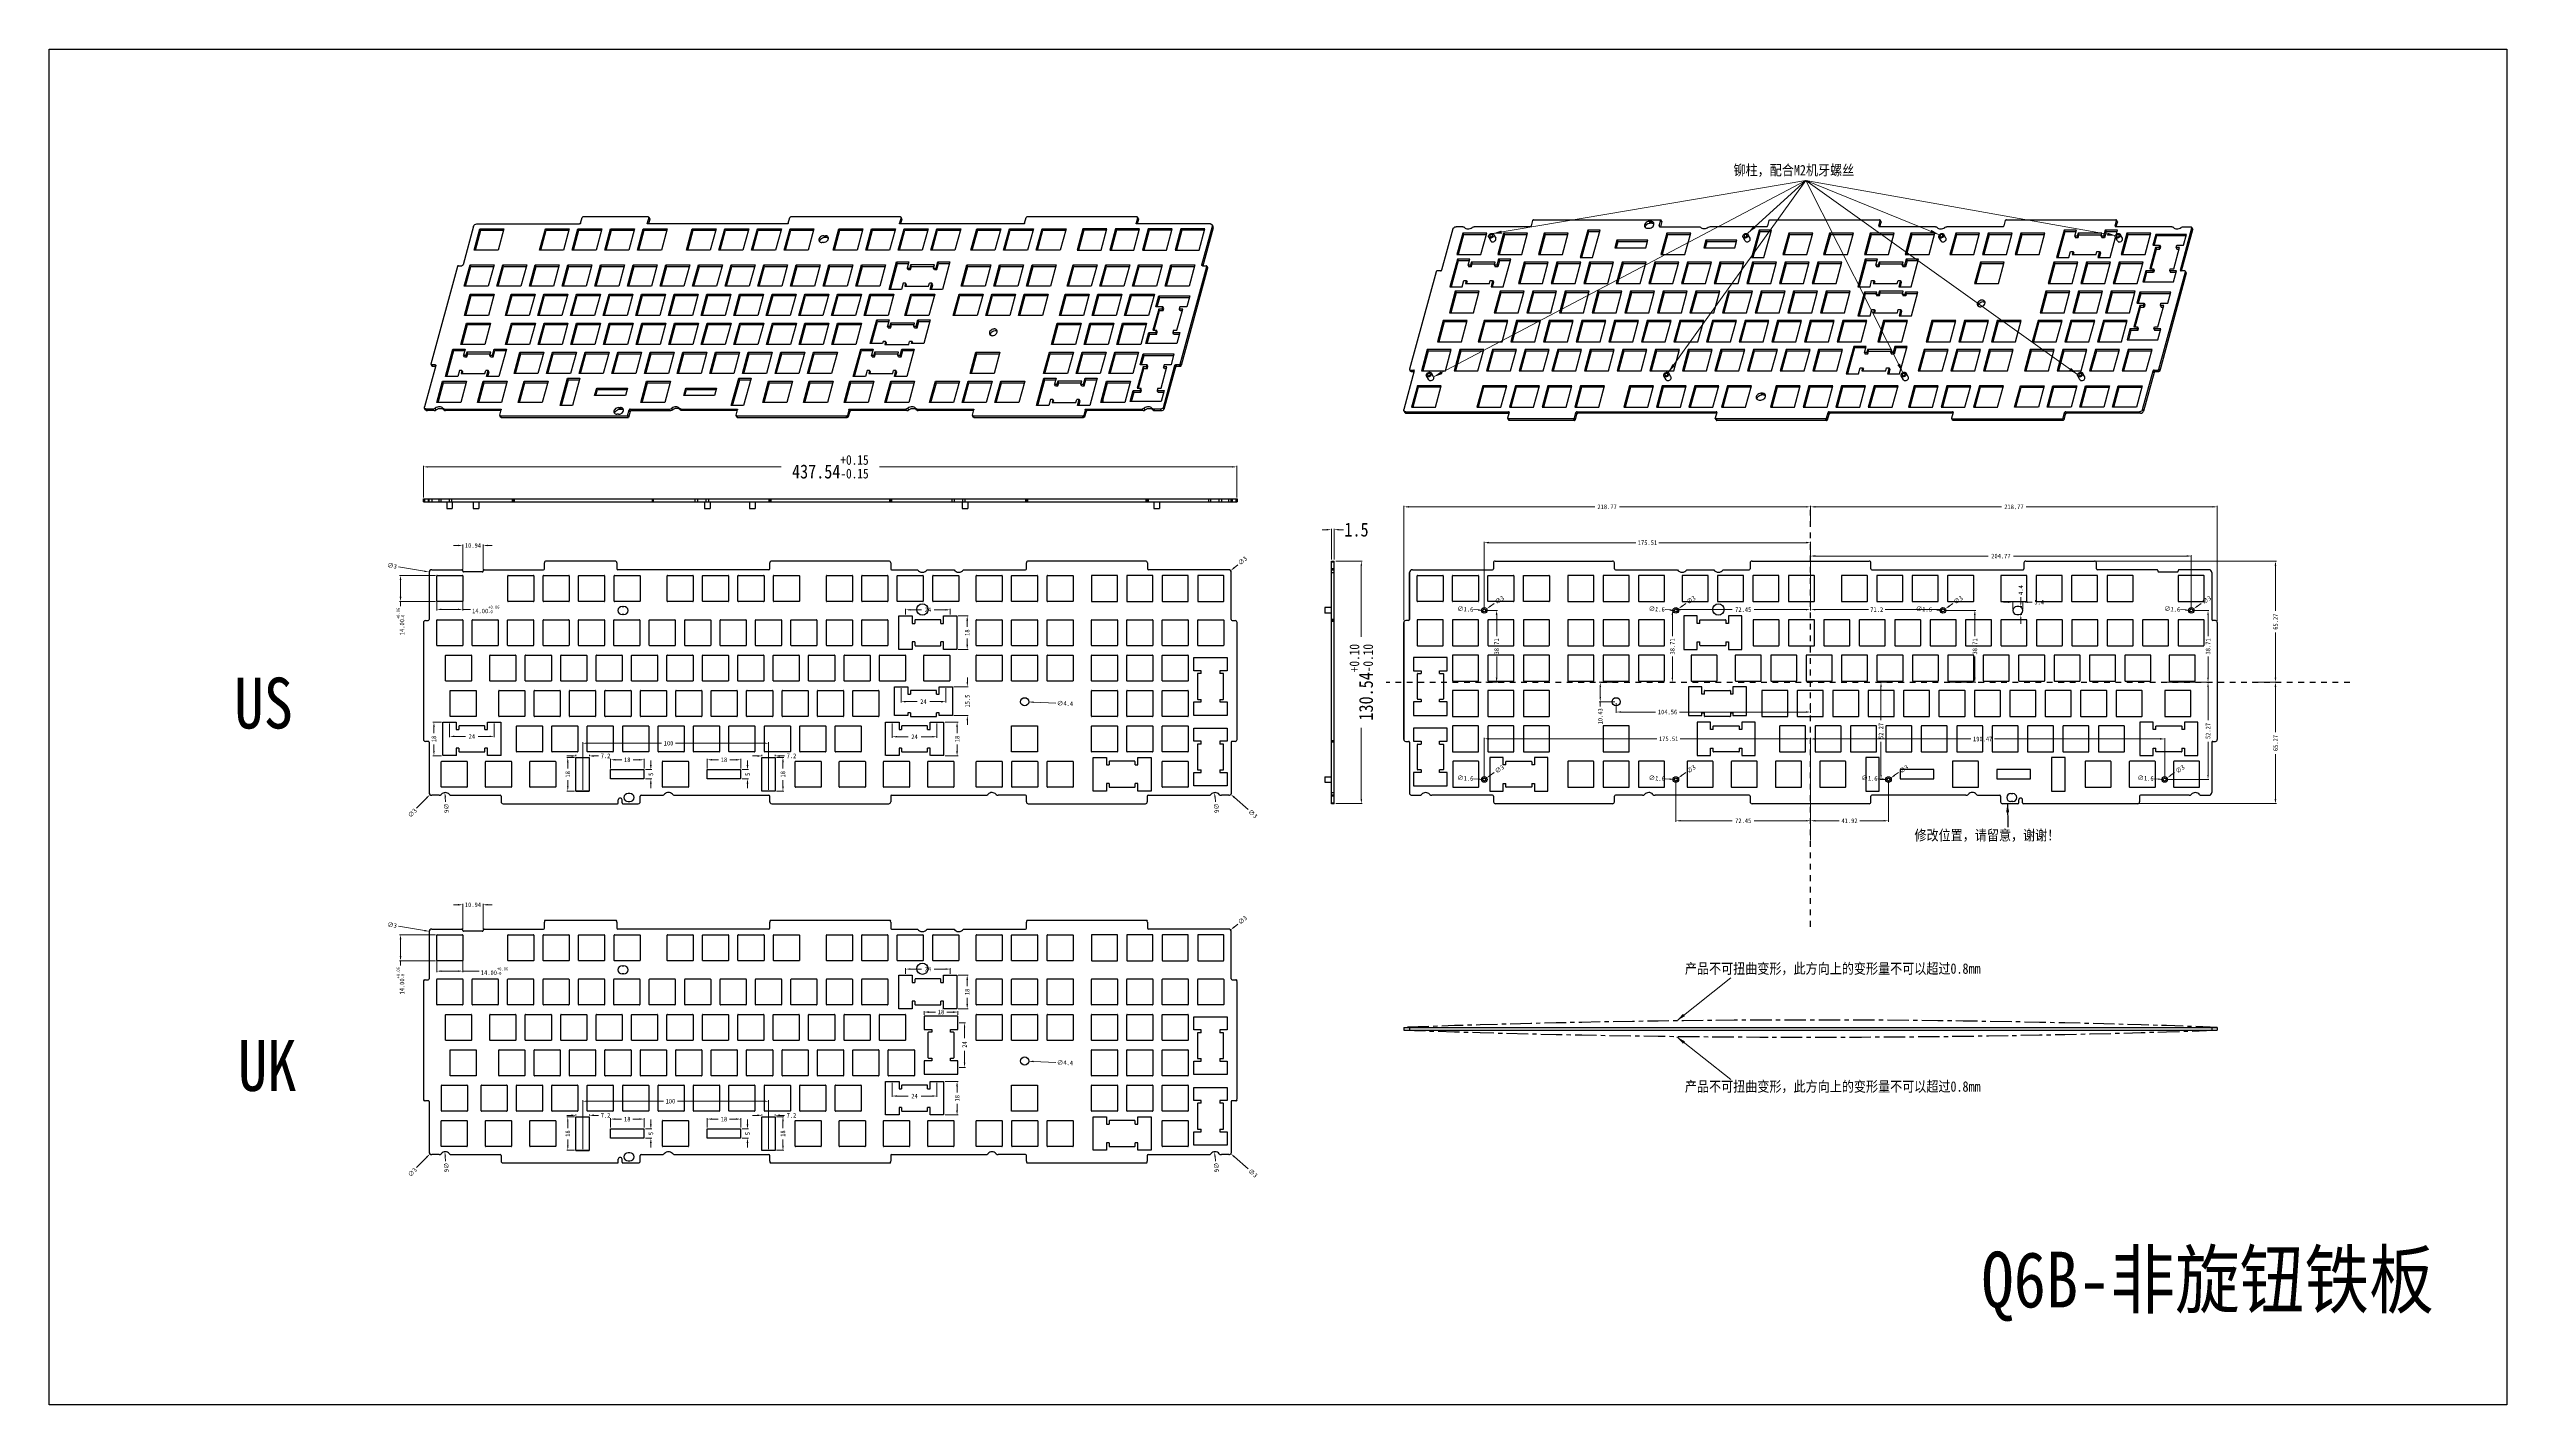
# Model space of a CAD drawing. Header units: millimetres. Extents: x 2158 to 4802, y -120 to 609.
# Drawn here: x 2158 to 3480, y -120 to 609 of the extents above; entities that cross this region are included whole.
import ezdxf

# ---------------------------------------------------------------- set-up
doc = ezdxf.new("R2010")
doc.units = ezdxf.units.MM
doc.header["$LTSCALE"] = 30.734
doc.header["$PDMODE"] = 3
doc.header["$PDSIZE"] = 8
doc.linetypes.add('CENTER', pattern=[0.6, 0.375, -0.075, 0.075, -0.075])
doc.linetypes.add('HIDDEN', pattern=[0.2, 0.1, -0.1])
doc.layers.get('0').update_dxf_attribs({"linetype": 'CONTINUOUS'})
doc.layers.get('Defpoints').update_dxf_attribs({"linetype": 'CONTINUOUS'})
doc.layers.add('dim', color=82, linetype='CONTINUOUS', lineweight=9)
doc.styles.get("Standard").update_dxf_attribs({"font": 'txt', "width": 0.85})
doc.dimstyles.get("Standard").update_dxf_attribs({"dimtxt": 3.5, "dimasz": 3.5, "dimexe": 0.18, "dimexo": 0.0625, "dimgap": 0.09, "dimtad": 1, "dimdsep": 46, "dimtxsty": 'STANDARD', "dimcen": 0.09, "dimadec": 0, "dimazin": 0, "dimtol": 1, "dimtp": 0.01, "dimtm": 0.01, "dimtfac": 1, "dimtofl": 0, "dimtmove": 0, "dimatfit": 3, "dimfxl": 1, "dimtolj": 1, "dimarcsym": 0})
doc.dimstyles.new('YanXiu', dxfattribs={"dimscale": 2.5, "dimtxt": 3, "dimasz": 2, "dimexe": 0.66, "dimexo": 0.66, "dimgap": 0.66, "dimtad": 0, "dimdsep": 46, "dimtxsty": 'STANDARD', "dimcen": 0, "dimclrd": 3, "dimclre": 6, "dimclrt": 3, "dimazin": 2, "dimtm": 1e-09, "dimtfac": 1, "dimtofl": 0, "dimtmove": 0, "dimatfit": 3, "dimfxl": 1, "dimlwd": 5, "dimlwe": 5, "dimarcsym": 0})

# ---------------------------------------------------------------- blocks, each defined once
blk = doc.blocks.new('*D215')
at = {"color": 3, "lineweight": 5}
for p, q in [((2359.8, 367.8), (2359.8, 384.8)), ((2362.3, 384.3), (2552.1, 384.3)), ((2794.8, 384.3), (2605, 384.3)), ((2797.3, 367.8), (2797.3, 384.8))]:
    blk.add_line(p, q, dxfattribs=at)
at = {"color": 3}
for points in [[(2362.3, 384.7), (2362.3, 383.9), (2359.8, 384.3)], [(2794.8, 384.7), (2794.8, 383.9), (2797.3, 384.3)]]:
    blk.add_solid(points, dxfattribs=at)
at = {"layer": 'Defpoints', "color": 0}
for p in [(2797.3, 384.3), (2359.8, 367), (2797.3, 367)]:
    blk.add_point(p, dxfattribs=at)
at = {"color": 3, "insert": (2578.6, 384.3), "char_height": 7.5, "attachment_point": 5}
blk.add_mtext('437.54{\\H0.7x;\\S+0.15^ -0.15;}', dxfattribs=at)
blk = doc.blocks.new('*D216')
at = {"color": 3, "lineweight": 5}
for p, q in [((2850.4, 333.6), (2864.7, 333.6)), ((2864.2, 331.1), (2864.2, 292.8)), ((2864.2, 205.6), (2864.2, 243.9)), ((2850.4, 203.1), (2864.7, 203.1))]:
    blk.add_line(p, q, dxfattribs=at)
at = {"color": 3}
for points in [[(2863.8, 331.1), (2864.6, 331.1), (2864.2, 333.6)], [(2863.8, 205.6), (2864.6, 205.6), (2864.2, 203.1)]]:
    blk.add_solid(points, dxfattribs=at)
at = {"layer": 'Defpoints', "color": 0}
for p in [(2849.6, 333.6), (2849.6, 203.1), (2864.2, 203.1)]:
    blk.add_point(p, dxfattribs=at)
at = {"color": 3, "insert": (2864.2, 268.4), "char_height": 7.5, "attachment_point": 5, "rotation": 90}
blk.add_mtext('130.54{\\H0.7x;\\S+0.10^ -0.10;}', dxfattribs=at)
blk = doc.blocks.new('*D217')
at = {"color": 3, "lineweight": 5}
for p, q in [((2845.6, 350.5), (2843.1, 350.5)), ((2848.1, 334.4), (2848.1, 351)), ((2849.6, 334.4), (2849.6, 351)), ((2852.1, 350.5), (2854.6, 350.5))]:
    blk.add_line(p, q, dxfattribs=at)
at = {"color": 3}
for points in [[(2845.6, 350.9), (2845.6, 350.1), (2848.1, 350.5)], [(2852.1, 350.9), (2852.1, 350.1), (2849.6, 350.5)]]:
    blk.add_solid(points, dxfattribs=at)
at = {"layer": 'Defpoints', "color": 0}
for p in [(2849.6, 350.5), (2848.1, 333.6), (2849.6, 333.6)]:
    blk.add_point(p, dxfattribs=at)
at = {"color": 3, "insert": (2861.6, 350.5), "char_height": 7.5, "attachment_point": 5}
blk.add_mtext('1.5', dxfattribs=at)
blk = doc.blocks.new('*D166')
at = {"color": 3, "lineweight": 5}
for p, q in [((3258.6, 333.6), (3356.4, 333.6)), ((3355.9, 331.1), (3355.9, 306.9)), ((3355.9, 270.9), (3355.9, 295.1)), ((3343.3, 268.4), (3356.4, 268.4))]:
    blk.add_line(p, q, dxfattribs=at)
at = {"color": 3}
for points in [[(3355.4, 331.1), (3356.3, 331.1), (3355.9, 333.6)], [(3355.4, 270.9), (3356.3, 270.9), (3355.9, 268.4)]]:
    blk.add_solid(points, dxfattribs=at)
at = {"layer": 'Defpoints', "color": 0}
for p in [(3257.9, 333.6), (3342.5, 268.4), (3355.9, 268.4)]:
    blk.add_point(p, dxfattribs=at)
at = {"color": 3, "insert": (3355.9, 301), "char_height": 2.5, "attachment_point": 5, "rotation": 90}
blk.add_mtext('65.27', dxfattribs=at)
blk = doc.blocks.new('*D129')
at = {"color": 3, "lineweight": 5}
for p, q in [((3355.6, 268.4), (3355.4, 268.4)), ((3355.9, 265.9), (3355.9, 241.6)), ((3355.9, 205.6), (3355.9, 229.8)), ((3274, 203.1), (3356.4, 203.1))]:
    blk.add_line(p, q, dxfattribs=at)
at = {"color": 3}
for points in [[(3355.4, 265.9), (3356.3, 265.9), (3355.9, 268.4)], [(3355.4, 205.6), (3356.3, 205.6), (3355.9, 203.1)]]:
    blk.add_solid(points, dxfattribs=at)
at = {"layer": 'Defpoints', "color": 0}
for p in [(3355.9, 268.4), (3356.4, 268.4), (3273.3, 203.1)]:
    blk.add_point(p, dxfattribs=at)
at = {"color": 3, "insert": (3355.9, 235.7), "char_height": 2.5, "attachment_point": 5, "rotation": 90}
blk.add_mtext('65.27', dxfattribs=at)
blk = doc.blocks.new('*D167')
at = {"color": 3, "lineweight": 5}
for p, q in [((3105.8, 362.6), (3105.8, 363.3)), ((3108.3, 362.8), (3208.6, 362.8)), ((3322.1, 362.8), (3221.8, 362.8)), ((3324.6, 301.4), (3324.6, 363.3))]:
    blk.add_line(p, q, dxfattribs=at)
at = {"color": 3}
for points in [[(3108.3, 363.2), (3108.3, 362.4), (3105.8, 362.8)], [(3322.1, 363.2), (3322.1, 362.4), (3324.6, 362.8)]]:
    blk.add_solid(points, dxfattribs=at)
at = {"layer": 'Defpoints', "color": 0}
for p in [(3105.8, 362.8), (3105.8, 361.9), (3324.6, 300.6)]:
    blk.add_point(p, dxfattribs=at)
at = {"color": 3, "insert": (3215.2, 362.8), "char_height": 2.5, "attachment_point": 5}
blk.add_mtext('218.77', dxfattribs=at)
blk = doc.blocks.new('*D168')
at = {"color": 3, "lineweight": 5}
for p, q in [((2887.1, 301.9), (2887.1, 363.3)), ((2889.6, 362.8), (2989.8, 362.8)), ((3103.3, 362.8), (3003, 362.8)), ((3105.8, 354.5), (3105.8, 363.3))]:
    blk.add_line(p, q, dxfattribs=at)
at = {"color": 3}
for points in [[(2889.6, 363.2), (2889.6, 362.4), (2887.1, 362.8)], [(3103.3, 363.2), (3103.3, 362.4), (3105.8, 362.8)]]:
    blk.add_solid(points, dxfattribs=at)
at = {"layer": 'Defpoints', "color": 0}
for p in [(3105.8, 362.8), (3105.8, 353.8), (2887.1, 301.1)]:
    blk.add_point(p, dxfattribs=at)
at = {"color": 3, "insert": (2996.4, 362.8), "char_height": 2.5, "attachment_point": 5}
blk.add_mtext('218.77', dxfattribs=at)
blk = doc.blocks.new('*D169')
at = {"color": 3, "lineweight": 5}
for p, q in [((2931.1, 307.1), (2937.5, 307.1)), ((2937, 304.6), (2937, 293.3)), ((2937, 270.9), (2937, 282.2)), ((2931.1, 268.4), (2937.5, 268.4))]:
    blk.add_line(p, q, dxfattribs=at)
at = {"color": 3}
for points in [[(2936.5, 304.6), (2937.4, 304.6), (2937, 307.1)], [(2936.5, 270.9), (2937.4, 270.9), (2937, 268.4)]]:
    blk.add_solid(points, dxfattribs=at)
at = {"layer": 'Defpoints', "color": 0}
for p in [(2930.3, 307.1), (2930.3, 268.4), (2937, 268.4)]:
    blk.add_point(p, dxfattribs=at)
at = {"color": 3, "insert": (2937, 287.7), "char_height": 2.5, "attachment_point": 5, "rotation": 90}
blk.add_mtext('38.71', dxfattribs=at)
blk = doc.blocks.new('*D170')
at = {"color": 3, "lineweight": 5}
for p, q in [((2930.3, 307.8), (2930.3, 344)), ((3105.8, 307.8), (3105.8, 344)), ((2932.8, 343.5), (3011.8, 343.5)), ((3103.3, 343.5), (3024.3, 343.5))]:
    blk.add_line(p, q, dxfattribs=at)
at = {"color": 3}
for points in [[(2932.8, 344), (2932.8, 343.1), (2930.3, 343.5)], [(3103.3, 344), (3103.3, 343.1), (3105.8, 343.5)]]:
    blk.add_solid(points, dxfattribs=at)
at = {"layer": 'Defpoints', "color": 0}
for p in [(3105.8, 343.5), (2930.3, 307.1), (3105.8, 307.1)]:
    blk.add_point(p, dxfattribs=at)
at = {"color": 3, "insert": (3018.1, 343.5), "char_height": 2.5, "attachment_point": 5}
blk.add_mtext('175.51', dxfattribs=at)
blk = doc.blocks.new('*D171')
at = {"color": 3, "lineweight": 5}
for p, q in [((3032.6, 307.1), (3031, 307.1)), ((3031.5, 304.6), (3031.5, 293.3)), ((3031.5, 270.9), (3031.5, 282.2)), ((3032.6, 268.4), (3031, 268.4))]:
    blk.add_line(p, q, dxfattribs=at)
at = {"color": 3}
for points in [[(3031.1, 304.6), (3031.9, 304.6), (3031.5, 307.1)], [(3031.1, 270.9), (3031.9, 270.9), (3031.5, 268.4)]]:
    blk.add_solid(points, dxfattribs=at)
at = {"layer": 'Defpoints', "color": 0}
for p in [(3033.4, 307.1), (3031.5, 268.4), (3033.4, 268.4)]:
    blk.add_point(p, dxfattribs=at)
at = {"color": 3, "insert": (3031.5, 287.7), "char_height": 2.5, "attachment_point": 5, "rotation": 90}
blk.add_mtext('38.71', dxfattribs=at)
blk = doc.blocks.new('*D130')
at = {"color": 3, "lineweight": 5}
for p, q in [((3033.4, 307.8), (3033.4, 308)), ((3035.9, 307.5), (3063.7, 307.5)), ((3103.3, 307.5), (3075.5, 307.5)), ((3105.8, 307.8), (3105.8, 308))]:
    blk.add_line(p, q, dxfattribs=at)
at = {"color": 3}
for points in [[(3035.9, 307.9), (3035.9, 307.1), (3033.4, 307.5)], [(3103.3, 307.9), (3103.3, 307.1), (3105.8, 307.5)]]:
    blk.add_solid(points, dxfattribs=at)
at = {"layer": 'Defpoints', "color": 0}
for p in [(3033.4, 307.1), (3105.8, 307.5), (3105.8, 307.1)]:
    blk.add_point(p, dxfattribs=at)
at = {"color": 3, "insert": (3069.6, 307.5), "char_height": 2.5, "attachment_point": 5}
blk.add_mtext('72.45', dxfattribs=at)
blk = doc.blocks.new('*D200')
at = {"color": 3, "lineweight": 5}
for p, q in [((3105.8, 342.8), (3105.8, 335.8)), ((3108.3, 336.3), (3201.4, 336.3)), ((3308.1, 336.3), (3215, 336.3)), ((3310.6, 307.8), (3310.6, 336.8))]:
    blk.add_line(p, q, dxfattribs=at)
at = {"color": 3}
for points in [[(3108.3, 336.8), (3108.3, 335.9), (3105.8, 336.3)], [(3308.1, 336.8), (3308.1, 335.9), (3310.6, 336.3)]]:
    blk.add_solid(points, dxfattribs=at)
at = {"layer": 'Defpoints', "color": 0}
for p in [(3105.8, 343.5), (3105.8, 336.3), (3310.6, 307.1)]:
    blk.add_point(p, dxfattribs=at)
at = {"color": 3, "insert": (3208.2, 336.3), "char_height": 2.5, "attachment_point": 5}
blk.add_mtext('204.77', dxfattribs=at)
blk = doc.blocks.new('*D201')
at = {"color": 3, "lineweight": 5}
for p, q in [((3311.3, 307.1), (3320.1, 307.1)), ((3319.6, 304.6), (3319.6, 293.3)), ((3319.6, 270.9), (3319.6, 282.2)), ((3311.3, 268.4), (3320.1, 268.4))]:
    blk.add_line(p, q, dxfattribs=at)
at = {"color": 3}
for points in [[(3319.2, 304.6), (3320, 304.6), (3319.6, 307.1)], [(3319.2, 270.9), (3320, 270.9), (3319.6, 268.4)]]:
    blk.add_solid(points, dxfattribs=at)
at = {"layer": 'Defpoints', "color": 0}
for p in [(3310.6, 307.1), (3310.6, 268.4), (3319.6, 268.4)]:
    blk.add_point(p, dxfattribs=at)
at = {"color": 3, "insert": (3319.6, 287.7), "char_height": 2.5, "attachment_point": 5, "rotation": 90}
blk.add_mtext('38.71', dxfattribs=at)
blk = doc.blocks.new('*D202')
at = {"color": 3, "lineweight": 5}
for p, q in [((3297, 268.4), (3320.1, 268.4)), ((3319.6, 265.9), (3319.6, 248.1)), ((3319.6, 218.6), (3319.6, 236.3)), ((3297, 216.1), (3320.1, 216.1))]:
    blk.add_line(p, q, dxfattribs=at)
at = {"color": 3}
for points in [[(3319.2, 265.9), (3320, 265.9), (3319.6, 268.4)], [(3319.2, 218.6), (3320, 218.6), (3319.6, 216.1)]]:
    blk.add_solid(points, dxfattribs=at)
at = {"layer": 'Defpoints', "color": 0}
for p in [(3296.3, 268.4), (3319.6, 268.4), (3296.3, 216.1)]:
    blk.add_point(p, dxfattribs=at)
at = {"color": 3, "insert": (3319.6, 242.2), "char_height": 2.5, "attachment_point": 5, "rotation": 90}
blk.add_mtext('52.27', dxfattribs=at)
blk = doc.blocks.new('*D203')
at = {"color": 3, "lineweight": 5}
for p, q in [((3105.8, 183.3), (3105.8, 238.4)), ((3108.3, 237.9), (3192, 237.9)), ((3293.8, 237.9), (3204.8, 237.9)), ((3296.3, 216.8), (3296.3, 238.4))]:
    blk.add_line(p, q, dxfattribs=at)
at = {"color": 3}
for points in [[(3108.3, 238.4), (3108.3, 237.5), (3105.8, 237.9)], [(3293.8, 238.4), (3293.8, 237.5), (3296.3, 237.9)]]:
    blk.add_solid(points, dxfattribs=at)
at = {"layer": 'Defpoints', "color": 0}
for p in [(3105.8, 237.9), (3296.3, 216.1), (3105.8, 182.5)]:
    blk.add_point(p, dxfattribs=at)
at = {"color": 3, "insert": (3198.4, 237.9), "char_height": 2.5, "attachment_point": 5}
blk.add_mtext('190.47', dxfattribs=at)
blk = doc.blocks.new('*D204')
at = {"color": 3, "lineweight": 5}
for p, q in [((3147, 268.4), (3143.2, 268.4)), ((3143.7, 265.9), (3143.7, 248.1)), ((3143.7, 218.6), (3143.7, 236.3)), ((3147, 216.1), (3143.2, 216.1))]:
    blk.add_line(p, q, dxfattribs=at)
at = {"color": 3}
for points in [[(3143.3, 265.9), (3144.1, 265.9), (3143.7, 268.4)], [(3143.3, 218.6), (3144.1, 218.6), (3143.7, 216.1)]]:
    blk.add_solid(points, dxfattribs=at)
at = {"layer": 'Defpoints', "color": 0}
for p in [(3143.7, 268.4), (3147.7, 268.4), (3147.7, 216.1)]:
    blk.add_point(p, dxfattribs=at)
at = {"color": 3, "insert": (3143.7, 242.2), "char_height": 2.5, "attachment_point": 5, "rotation": 90}
blk.add_mtext('52.27', dxfattribs=at)
blk = doc.blocks.new('*D205')
at = {"color": 3, "lineweight": 5}
for p, q in [((3147.7, 215.3), (3147.7, 193.4)), ((3105.8, 196.8), (3105.8, 193.4)), ((3108.3, 193.9), (3121.2, 193.9)), ((3145.2, 193.9), (3132.3, 193.9))]:
    blk.add_line(p, q, dxfattribs=at)
at = {"color": 3}
for points in [[(3108.3, 194.3), (3108.3, 193.5), (3105.8, 193.9)], [(3145.2, 194.3), (3145.2, 193.5), (3147.7, 193.9)]]:
    blk.add_solid(points, dxfattribs=at)
at = {"layer": 'Defpoints', "color": 0}
for p in [(3147.7, 216.1), (3105.8, 197.6), (3105.8, 193.9)]:
    blk.add_point(p, dxfattribs=at)
at = {"color": 3, "insert": (3126.8, 193.9), "char_height": 2.5, "attachment_point": 5}
blk.add_mtext('41.92', dxfattribs=at)
blk = doc.blocks.new('*D206')
at = {"color": 3, "lineweight": 5}
for p, q in [((3033.4, 215.3), (3033.4, 193.4)), ((3035.9, 193.9), (3063.7, 193.9)), ((3103.3, 193.9), (3075.5, 193.9)), ((3105.8, 194.6), (3105.8, 194.4))]:
    blk.add_line(p, q, dxfattribs=at)
at = {"color": 3}
for points in [[(3035.9, 194.3), (3035.9, 193.5), (3033.4, 193.9)], [(3103.3, 194.3), (3103.3, 193.5), (3105.8, 193.9)]]:
    blk.add_solid(points, dxfattribs=at)
at = {"layer": 'Defpoints', "color": 0}
for p in [(3033.4, 216.1), (3033.4, 193.9), (3105.8, 193.9)]:
    blk.add_point(p, dxfattribs=at)
at = {"color": 3, "insert": (3069.6, 193.9), "char_height": 2.5, "attachment_point": 5}
blk.add_mtext('72.45', dxfattribs=at)
blk = doc.blocks.new('*D207')
at = {"color": 3, "lineweight": 5}
for p, q in [((2930.3, 216.8), (2930.3, 238.5)), ((2932.8, 238), (3023.2, 238)), ((3103.3, 238), (3035.7, 238)), ((3105.8, 209.5), (3105.8, 238.5))]:
    blk.add_line(p, q, dxfattribs=at)
at = {"color": 3}
for points in [[(2932.8, 238.4), (2932.8, 237.6), (2930.3, 238)], [(3103.3, 238.4), (3103.3, 237.6), (3105.8, 238)]]:
    blk.add_solid(points, dxfattribs=at)
at = {"layer": 'Defpoints', "color": 0}
for p in [(3105.8, 238), (2930.3, 216.1), (3105.8, 208.8)]:
    blk.add_point(p, dxfattribs=at)
at = {"color": 3, "insert": (3029.5, 238), "char_height": 2.5, "attachment_point": 5}
blk.add_mtext('175.51', dxfattribs=at)
blk = doc.blocks.new('*D208')
at = {"color": 3, "lineweight": 5}
for p, q in [((3001.3, 257.2), (3001.3, 251.9)), ((3003.8, 252.4), (3022.4, 252.4)), ((3103.3, 252.4), (3035.3, 252.4)), ((3105.8, 257.2), (3105.8, 251.9))]:
    blk.add_line(p, q, dxfattribs=at)
at = {"color": 3}
for points in [[(3003.8, 252.8), (3003.8, 252), (3001.3, 252.4)], [(3103.3, 252.8), (3103.3, 252), (3105.8, 252.4)]]:
    blk.add_solid(points, dxfattribs=at)
at = {"layer": 'Defpoints', "color": 0}
for p in [(3001.3, 257.9), (3105.8, 257.9), (3105.8, 252.4)]:
    blk.add_point(p, dxfattribs=at)
at = {"color": 3, "insert": (3028.9, 252.4), "char_height": 2.5, "attachment_point": 5}
blk.add_mtext('104.56', dxfattribs=at)
blk = doc.blocks.new('*D209')
at = {"color": 3, "lineweight": 5}
for p, q in [((3000.5, 268.4), (2992.2, 268.4)), ((2992.7, 265.9), (2992.7, 260.4)), ((3000.5, 257.9), (2992.2, 257.9)), ((2992.7, 257.9), (2992.7, 255.4))]:
    blk.add_line(p, q, dxfattribs=at)
at = {"color": 3}
for points in [[(2992.3, 265.9), (2993.1, 265.9), (2992.7, 268.4)], [(2992.3, 260.4), (2993.1, 260.4), (2992.7, 257.9)]]:
    blk.add_solid(points, dxfattribs=at)
at = {"layer": 'Defpoints', "color": 0}
for p in [(2992.7, 268.4), (3001.3, 268.4), (3001.3, 257.9)]:
    blk.add_point(p, dxfattribs=at)
at = {"color": 3, "insert": (2992.7, 250.1), "char_height": 2.5, "attachment_point": 5, "rotation": 90}
blk.add_mtext('10.43', dxfattribs=at)
blk = doc.blocks.new('*D154')
at = {"color": 3, "lineweight": 5}
for p, q in [((2619.1, 304.9), (2619.1, 307.9)), ((2621.6, 307.4), (2627.7, 307.4)), ((2640.6, 307.4), (2634.5, 307.4)), ((2643.1, 304.9), (2643.1, 307.9))]:
    blk.add_line(p, q, dxfattribs=at)
at = {"color": 3}
for points in [[(2621.6, 307.8), (2621.6, 307), (2619.1, 307.4)], [(2640.6, 307.8), (2640.6, 307), (2643.1, 307.4)]]:
    blk.add_solid(points, dxfattribs=at)
at = {"layer": 'Defpoints', "color": 0}
for p in [(2619.1, 304.1), (2643.1, 307.4), (2643.1, 304.1)]:
    blk.add_point(p, dxfattribs=at)
at = {"color": 3, "insert": (2631.1, 307.4), "char_height": 2.5, "attachment_point": 5}
blk.add_mtext('24', dxfattribs=at)
blk = doc.blocks.new('*D155')
at = {"color": 3, "lineweight": 5}
for p, q in [((2647.4, 304.1), (2652.7, 304.1)), ((2652.2, 301.6), (2652.2, 298.2)), ((2652.2, 288.6), (2652.2, 292)), ((2647.4, 286.1), (2652.7, 286.1))]:
    blk.add_line(p, q, dxfattribs=at)
at = {"color": 3}
for points in [[(2651.8, 301.6), (2652.7, 301.6), (2652.2, 304.1)], [(2651.8, 288.6), (2652.7, 288.6), (2652.2, 286.1)]]:
    blk.add_solid(points, dxfattribs=at)
at = {"layer": 'Defpoints', "color": 0}
for p in [(2646.7, 304.1), (2646.7, 286.1), (2652.2, 286.1)]:
    blk.add_point(p, dxfattribs=at)
at = {"color": 3, "insert": (2652.2, 295.1), "char_height": 2.5, "attachment_point": 5, "rotation": 90}
blk.add_mtext('18', dxfattribs=at)
blk = doc.blocks.new('*D156')
at = {"color": 3, "lineweight": 5}
for p, q in [((2645, 266), (2652.8, 266)), ((2652.3, 268.5), (2652.3, 271)), ((2645, 250.5), (2652.8, 250.5)), ((2652.3, 248), (2652.3, 245.5))]:
    blk.add_line(p, q, dxfattribs=at)
at = {"color": 3}
for points in [[(2651.9, 268.5), (2652.7, 268.5), (2652.3, 266)], [(2651.9, 248), (2652.7, 248), (2652.3, 250.5)]]:
    blk.add_solid(points, dxfattribs=at)
at = {"layer": 'Defpoints', "color": 0}
for p in [(2644.3, 266), (2644.3, 250.5), (2652.3, 250.5)]:
    blk.add_point(p, dxfattribs=at)
at = {"color": 3, "insert": (2652.3, 258.3), "char_height": 2.5, "attachment_point": 5, "rotation": 90}
blk.add_mtext('15.5', dxfattribs=at)
blk = doc.blocks.new('*D157')
at = {"color": 3, "lineweight": 5}
for p, q in [((2616.7, 265.3), (2616.7, 257.5)), ((2640.7, 265.3), (2640.7, 257.5)), ((2619.2, 258), (2625.3, 258)), ((2638.2, 258), (2632.1, 258))]:
    blk.add_line(p, q, dxfattribs=at)
at = {"color": 3}
for points in [[(2619.2, 258.4), (2619.2, 257.5), (2616.7, 258)], [(2638.2, 258.4), (2638.2, 257.5), (2640.7, 258)]]:
    blk.add_solid(points, dxfattribs=at)
at = {"layer": 'Defpoints', "color": 0}
for p in [(2616.7, 266), (2640.7, 266), (2640.7, 258)]:
    blk.add_point(p, dxfattribs=at)
at = {"color": 3, "insert": (2628.7, 258), "char_height": 2.5, "attachment_point": 5}
blk.add_mtext('24', dxfattribs=at)
blk = doc.blocks.new('*D158')
at = {"color": 3, "lineweight": 5}
for p, q in [((2611.9, 246.2), (2611.9, 238.6)), ((2614.4, 239.1), (2620.5, 239.1)), ((2633.4, 239.1), (2627.4, 239.1)), ((2635.9, 246.2), (2635.9, 238.6))]:
    blk.add_line(p, q, dxfattribs=at)
at = {"color": 3}
for points in [[(2614.4, 239.5), (2614.4, 238.7), (2611.9, 239.1)], [(2633.4, 239.5), (2633.4, 238.7), (2635.9, 239.1)]]:
    blk.add_solid(points, dxfattribs=at)
at = {"layer": 'Defpoints', "color": 0}
for p in [(2611.9, 246.9), (2635.9, 246.9), (2635.9, 239.1)]:
    blk.add_point(p, dxfattribs=at)
at = {"color": 3, "insert": (2623.9, 239.1), "char_height": 2.5, "attachment_point": 5}
blk.add_mtext('24', dxfattribs=at)
blk = doc.blocks.new('*D159')
at = {"color": 3, "lineweight": 5}
for p, q in [((2640.3, 246.9), (2647.3, 246.9)), ((2646.8, 244.4), (2646.8, 241)), ((2640.3, 228.9), (2647.3, 228.9)), ((2646.8, 231.4), (2646.8, 234.9))]:
    blk.add_line(p, q, dxfattribs=at)
at = {"color": 3}
for points in [[(2646.3, 244.4), (2647.2, 244.4), (2646.8, 246.9)], [(2646.3, 231.4), (2647.2, 231.4), (2646.8, 228.9)]]:
    blk.add_solid(points, dxfattribs=at)
at = {"layer": 'Defpoints', "color": 0}
for p in [(2639.5, 246.9), (2639.5, 228.9), (2646.8, 228.9)]:
    blk.add_point(p, dxfattribs=at)
at = {"color": 3, "insert": (2646.8, 237.9), "char_height": 2.5, "attachment_point": 5, "rotation": 90}
blk.add_mtext('18', dxfattribs=at)
blk = doc.blocks.new('*D160')
at = {"color": 3, "lineweight": 5}
for p, q in [((2445.4, 210.6), (2445.4, 236.1)), ((2447.9, 235.6), (2487.8, 235.6)), ((2542.9, 235.6), (2495.4, 235.6)), ((2545.4, 210.6), (2545.4, 236.1))]:
    blk.add_line(p, q, dxfattribs=at)
at = {"color": 3}
for points in [[(2447.9, 236), (2447.9, 235.2), (2445.4, 235.6)], [(2542.9, 236), (2542.9, 235.2), (2545.4, 235.6)]]:
    blk.add_solid(points, dxfattribs=at)
at = {"layer": 'Defpoints', "color": 0}
for p in [(2545.4, 235.6), (2445.4, 209.9), (2545.4, 209.9)]:
    blk.add_point(p, dxfattribs=at)
at = {"color": 3, "insert": (2491.6, 235.6), "char_height": 2.5, "attachment_point": 5}
blk.add_mtext('100', dxfattribs=at)
blk = doc.blocks.new('*D161')
at = {"color": 3, "lineweight": 5}
for p, q in [((2549.7, 227.9), (2553.6, 227.9)), ((2553.1, 225.4), (2553.1, 222)), ((2553.1, 212.4), (2553.1, 215.8)), ((2549.7, 209.9), (2553.6, 209.9))]:
    blk.add_line(p, q, dxfattribs=at)
at = {"color": 3}
for points in [[(2552.7, 225.4), (2553.6, 225.4), (2553.1, 227.9)], [(2552.7, 212.4), (2553.6, 212.4), (2553.1, 209.9)]]:
    blk.add_solid(points, dxfattribs=at)
at = {"layer": 'Defpoints', "color": 0}
for p in [(2549, 227.9), (2553.1, 227.9), (2549, 209.9)]:
    blk.add_point(p, dxfattribs=at)
at = {"color": 3, "insert": (2553.1, 218.9), "char_height": 2.5, "attachment_point": 5, "rotation": 90}
blk.add_mtext('18', dxfattribs=at)
blk = doc.blocks.new('*D162')
at = {"color": 3, "lineweight": 5}
for p, q in [((2512.4, 222.1), (2512.4, 227.2)), ((2514.9, 226.7), (2518.4, 226.7)), ((2527.9, 226.7), (2524.5, 226.7)), ((2530.4, 222.1), (2530.4, 227.2))]:
    blk.add_line(p, q, dxfattribs=at)
at = {"color": 3}
for points in [[(2514.9, 227.1), (2514.9, 226.3), (2512.4, 226.7)], [(2527.9, 227.1), (2527.9, 226.3), (2530.4, 226.7)]]:
    blk.add_solid(points, dxfattribs=at)
at = {"layer": 'Defpoints', "color": 0}
for p in [(2530.4, 226.7), (2512.4, 221.4), (2530.4, 221.4)]:
    blk.add_point(p, dxfattribs=at)
at = {"color": 3, "insert": (2521.4, 226.7), "char_height": 2.5, "attachment_point": 5}
blk.add_mtext('18', dxfattribs=at)
blk = doc.blocks.new('*D163')
at = {"color": 3, "lineweight": 5}
for p, q in [((2534.1, 223.9), (2534.1, 226.4)), ((2531.2, 221.4), (2534.6, 221.4)), ((2531.2, 216.4), (2534.6, 216.4)), ((2534.1, 213.9), (2534.1, 211.4))]:
    blk.add_line(p, q, dxfattribs=at)
at = {"color": 3}
for points in [[(2533.6, 223.9), (2534.5, 223.9), (2534.1, 221.4)], [(2533.6, 213.9), (2534.5, 213.9), (2534.1, 216.4)]]:
    blk.add_solid(points, dxfattribs=at)
at = {"layer": 'Defpoints', "color": 0}
for p in [(2530.4, 221.4), (2530.4, 216.4), (2534.1, 216.4)]:
    blk.add_point(p, dxfattribs=at)
at = {"color": 3, "insert": (2534.1, 218.9), "char_height": 2.5, "attachment_point": 5, "rotation": 90}
blk.add_mtext('5', dxfattribs=at)
blk = doc.blocks.new('*D127')
at = {"color": 3, "lineweight": 5}
for p, q in [((2460.4, 222.1), (2460.4, 227.2)), ((2462.9, 226.7), (2466.4, 226.7)), ((2475.9, 226.7), (2472.5, 226.7)), ((2478.4, 222.1), (2478.4, 227.2))]:
    blk.add_line(p, q, dxfattribs=at)
at = {"color": 3}
for points in [[(2462.9, 227.1), (2462.9, 226.3), (2460.4, 226.7)], [(2475.9, 227.1), (2475.9, 226.3), (2478.4, 226.7)]]:
    blk.add_solid(points, dxfattribs=at)
at = {"layer": 'Defpoints', "color": 0}
for p in [(2478.4, 226.7), (2460.4, 221.4), (2478.4, 221.4)]:
    blk.add_point(p, dxfattribs=at)
at = {"color": 3, "insert": (2469.4, 226.7), "char_height": 2.5, "attachment_point": 5}
blk.add_mtext('18', dxfattribs=at)
blk = doc.blocks.new('*D128')
at = {"color": 3, "lineweight": 5}
for p, q in [((2482.1, 223.9), (2482.1, 226.4)), ((2479.2, 221.4), (2482.6, 221.4)), ((2479.2, 216.4), (2482.6, 216.4)), ((2482.1, 213.9), (2482.1, 211.4))]:
    blk.add_line(p, q, dxfattribs=at)
at = {"color": 3}
for points in [[(2481.6, 223.9), (2482.5, 223.9), (2482.1, 221.4)], [(2481.6, 213.9), (2482.5, 213.9), (2482.1, 216.4)]]:
    blk.add_solid(points, dxfattribs=at)
at = {"layer": 'Defpoints', "color": 0}
for p in [(2478.4, 221.4), (2478.4, 216.4), (2482.1, 216.4)]:
    blk.add_point(p, dxfattribs=at)
at = {"color": 3, "insert": (2482.1, 218.9), "char_height": 2.5, "attachment_point": 5, "rotation": 90}
blk.add_mtext('5', dxfattribs=at)
blk = doc.blocks.new('*D164')
at = {"color": 3, "lineweight": 5}
for p, q in [((2441, 227.9), (2436.9, 227.9)), ((2437.4, 225.4), (2437.4, 222)), ((2437.4, 212.4), (2437.4, 215.8)), ((2441, 209.9), (2436.9, 209.9))]:
    blk.add_line(p, q, dxfattribs=at)
at = {"color": 3}
for points in [[(2437, 225.4), (2437.8, 225.4), (2437.4, 227.9)], [(2437, 212.4), (2437.8, 212.4), (2437.4, 209.9)]]:
    blk.add_solid(points, dxfattribs=at)
at = {"layer": 'Defpoints', "color": 0}
for p in [(2441.8, 227.9), (2437.4, 209.9), (2441.8, 209.9)]:
    blk.add_point(p, dxfattribs=at)
at = {"color": 3, "insert": (2437.4, 218.9), "char_height": 2.5, "attachment_point": 5, "rotation": 90}
blk.add_mtext('18', dxfattribs=at)
blk = doc.blocks.new('*D165')
at = {"color": 3, "lineweight": 5}
for p, q in [((2439.3, 228.8), (2436.8, 228.8)), ((2441.8, 228.6), (2441.8, 229.3)), ((2449, 228.6), (2449, 229.3)), ((2451.5, 228.8), (2454, 228.8))]:
    blk.add_line(p, q, dxfattribs=at)
at = {"color": 3}
for points in [[(2439.3, 229.2), (2439.3, 228.3), (2441.8, 228.8)], [(2451.5, 229.2), (2451.5, 228.3), (2449, 228.8)]]:
    blk.add_solid(points, dxfattribs=at)
at = {"layer": 'Defpoints', "color": 0}
for p in [(2441.8, 227.9), (2449, 228.8), (2449, 227.9)]:
    blk.add_point(p, dxfattribs=at)
at = {"color": 3, "insert": (2457.7, 228.8), "char_height": 2.5, "attachment_point": 5}
blk.add_mtext('7.2', dxfattribs=at)
blk = doc.blocks.new('*D136')
at = {"color": 3, "lineweight": 5}
for p, q in [((2539.3, 228.8), (2536.8, 228.8)), ((2541.8, 228.6), (2541.8, 229.3)), ((2549, 228.6), (2549, 229.3)), ((2551.5, 228.8), (2554, 228.8))]:
    blk.add_line(p, q, dxfattribs=at)
at = {"color": 3}
for points in [[(2539.3, 229.2), (2539.3, 228.3), (2541.8, 228.8)], [(2551.5, 229.2), (2551.5, 228.3), (2549, 228.8)]]:
    blk.add_solid(points, dxfattribs=at)
at = {"layer": 'Defpoints', "color": 0}
for p in [(2541.8, 227.9), (2549, 228.8), (2549, 227.9)]:
    blk.add_point(p, dxfattribs=at)
at = {"color": 3, "insert": (2557.7, 228.8), "char_height": 2.5, "attachment_point": 5}
blk.add_mtext('7.2', dxfattribs=at)
blk = doc.blocks.new('*D191')
at = {"color": 3, "lineweight": 5}
for p, q in [((2373.8, 246.2), (2373.8, 238.8)), ((2376.3, 239.3), (2382.4, 239.3)), ((2395.3, 239.3), (2389.2, 239.3)), ((2397.8, 246.2), (2397.8, 238.8))]:
    blk.add_line(p, q, dxfattribs=at)
at = {"color": 3}
for points in [[(2376.3, 239.7), (2376.3, 238.9), (2373.8, 239.3)], [(2395.3, 239.7), (2395.3, 238.9), (2397.8, 239.3)]]:
    blk.add_solid(points, dxfattribs=at)
at = {"layer": 'Defpoints', "color": 0}
for p in [(2373.8, 246.9), (2397.8, 246.9), (2397.8, 239.3)]:
    blk.add_point(p, dxfattribs=at)
at = {"color": 3, "insert": (2385.8, 239.3), "char_height": 2.5, "attachment_point": 5}
blk.add_mtext('24', dxfattribs=at)
blk = doc.blocks.new('*D192')
at = {"color": 3, "lineweight": 5}
for p, q in [((2369.5, 246.9), (2364.9, 246.9)), ((2365.4, 244.4), (2365.4, 241)), ((2369.5, 228.9), (2364.9, 228.9)), ((2365.4, 231.4), (2365.4, 234.9))]:
    blk.add_line(p, q, dxfattribs=at)
at = {"color": 3}
for points in [[(2365, 244.4), (2365.8, 244.4), (2365.4, 246.9)], [(2365, 231.4), (2365.8, 231.4), (2365.4, 228.9)]]:
    blk.add_solid(points, dxfattribs=at)
at = {"layer": 'Defpoints', "color": 0}
for p in [(2370.2, 246.9), (2365.4, 228.9), (2370.3, 228.9)]:
    blk.add_point(p, dxfattribs=at)
at = {"color": 3, "insert": (2365.4, 237.9), "char_height": 2.5, "attachment_point": 5, "rotation": 90}
blk.add_mtext('18', dxfattribs=at)
blk = doc.blocks.new('*D137')
at = {"color": 3, "lineweight": 5}
for p, q in [((2366.9, 315.1), (2366.9, 307.1)), ((2369.4, 307.6), (2378.4, 307.6)), ((2380.9, 315.1), (2380.9, 307.1)), ((2380.9, 307.6), (2385.1, 307.6))]:
    blk.add_line(p, q, dxfattribs=at)
at = {"color": 3}
for points in [[(2369.4, 308), (2369.4, 307.2), (2366.9, 307.6)], [(2378.4, 308), (2378.4, 307.2), (2380.9, 307.6)]]:
    blk.add_solid(points, dxfattribs=at)
at = {"layer": 'Defpoints', "color": 0}
for p in [(2366.9, 315.9), (2380.9, 315.9), (2380.9, 307.6)]:
    blk.add_point(p, dxfattribs=at)
at = {"color": 3, "insert": (2393.3, 307.6), "char_height": 2.5, "attachment_point": 5}
blk.add_mtext('14.00{\\H0.7x;\\S+0.06^ -0;}', dxfattribs=at)
blk = doc.blocks.new('*D138')
at = {"color": 3, "lineweight": 5}
for p, q in [((2366.2, 325.9), (2346.9, 325.9)), ((2347.4, 323.4), (2347.4, 314.4)), ((2366.2, 311.9), (2346.9, 311.9)), ((2347.4, 311.9), (2347.4, 309.4))]:
    blk.add_line(p, q, dxfattribs=at)
at = {"color": 3}
for points in [[(2347, 323.4), (2347.9, 323.4), (2347.4, 325.9)], [(2347, 314.4), (2347.9, 314.4), (2347.4, 311.9)]]:
    blk.add_solid(points, dxfattribs=at)
at = {"layer": 'Defpoints', "color": 0}
for p in [(2366.9, 325.9), (2347.4, 311.9), (2366.9, 311.9)]:
    blk.add_point(p, dxfattribs=at)
at = {"color": 3, "insert": (2347.4, 301.1), "char_height": 2.5, "attachment_point": 5, "rotation": 90}
blk.add_mtext('14.00{\\H0.7x;\\S+0.06^ -0;}', dxfattribs=at)
blk = doc.blocks.new('*D193')
at = {"color": 3, "lineweight": 5}
blk.add_line((2699.9, 257.2), (2687.8, 257.7), dxfattribs=at)
at = {"color": 3}
blk.add_solid([(2687.8, 258.1), (2687.8, 257.3), (2685.3, 257.8)], dxfattribs=at)
at = {"layer": 'Defpoints', "color": 0}
for p in [(2680.9, 258), (2685.3, 257.8)]:
    blk.add_point(p, dxfattribs=at)
at = {"color": 3, "insert": (2704.8, 257), "char_height": 2.5, "attachment_point": 5, "rotation": 357.4922}
blk.add_mtext('∅4.4', dxfattribs=at)
blk = doc.blocks.new('*D194')
at = {"color": 3, "lineweight": 5}
blk.add_line((2356.1, 200.6), (2361.5, 206.2), dxfattribs=at)
at = {"color": 3}
blk.add_solid([(2361.2, 206.5), (2361.8, 205.9), (2363.3, 208)], dxfattribs=at)
at = {"layer": 'Defpoints', "color": 0}
for p in [(2363.3, 208), (2365.3, 210.2)]:
    blk.add_point(p, dxfattribs=at)
at = {"color": 3, "insert": (2353.8, 198.1), "char_height": 2.5, "attachment_point": 5, "rotation": 46.2135}
blk.add_mtext('∅3', dxfattribs=at)
blk = doc.blocks.new('*D195')
at = {"color": 3, "lineweight": 5}
blk.add_line((2371.7, 204.1), (2371.5, 206.6), dxfattribs=at)
at = {"color": 3}
blk.add_solid([(2371.9, 206.6), (2371.1, 206.5), (2371.3, 209.1)], dxfattribs=at)
at = {"layer": 'Defpoints', "color": 0}
for p in [(2371.3, 209.1), (2371.8, 203.1)]:
    blk.add_point(p, dxfattribs=at)
at = {"color": 3, "insert": (2372, 200.7), "char_height": 2.5, "attachment_point": 5, "rotation": 274.271}
blk.add_mtext('∅6', dxfattribs=at)
blk = doc.blocks.new('*D196')
at = {"color": 3, "lineweight": 5}
blk.add_line((2785.8, 204.1), (2785.5, 206.6), dxfattribs=at)
at = {"color": 3}
blk.add_solid([(2785.9, 206.6), (2785.1, 206.5), (2785.2, 209.1)], dxfattribs=at)
at = {"layer": 'Defpoints', "color": 0}
for p in [(2785.2, 209.1), (2785.9, 203.1)]:
    blk.add_point(p, dxfattribs=at)
at = {"color": 3, "insert": (2786.2, 200.7), "char_height": 2.5, "attachment_point": 5, "rotation": 276.7462}
blk.add_mtext('∅6', dxfattribs=at)
blk = doc.blocks.new('*D197')
at = {"color": 3, "lineweight": 5}
blk.add_line((2797.7, 331.6), (2795.8, 330), dxfattribs=at)
at = {"color": 3}
blk.add_solid([(2795.5, 330.3), (2796.1, 329.7), (2793.9, 328.4)], dxfattribs=at)
at = {"layer": 'Defpoints', "color": 0}
for p in [(2791.6, 326.5), (2793.9, 328.4)]:
    blk.add_point(p, dxfattribs=at)
at = {"color": 3, "insert": (2800.3, 333.8), "char_height": 2.5, "attachment_point": 5, "rotation": 39.7924}
blk.add_mtext('∅3', dxfattribs=at)
blk = doc.blocks.new('*D198')
at = {"color": 3, "lineweight": 5}
blk.add_line((2803.4, 199.9), (2795.9, 206.4), dxfattribs=at)
at = {"color": 3}
blk.add_solid([(2796.2, 206.8), (2795.6, 206.1), (2794, 208.1)], dxfattribs=at)
at = {"layer": 'Defpoints', "color": 0}
for p in [(2791.8, 210.1), (2794, 208.1)]:
    blk.add_point(p, dxfattribs=at)
at = {"color": 3, "insert": (2805.9, 197.6), "char_height": 2.5, "attachment_point": 5, "rotation": 318.7493}
blk.add_mtext('∅3', dxfattribs=at)
blk = doc.blocks.new('*D199')
at = {"color": 3, "lineweight": 5}
blk.add_line((2346.3, 330.5), (2360.3, 328.1), dxfattribs=at)
at = {"color": 3}
blk.add_solid([(2360.4, 328.5), (2360.3, 327.7), (2362.8, 327.7)], dxfattribs=at)
at = {"layer": 'Defpoints', "color": 0}
for p in [(2362.8, 327.7), (2365.8, 327.2)]:
    blk.add_point(p, dxfattribs=at)
at = {"color": 3, "insert": (2342.9, 331.1), "char_height": 2.5, "attachment_point": 5, "rotation": 350.4231}
blk.add_mtext('∅3', dxfattribs=at)
blk = doc.blocks.new('*D172')
at = {"color": 3, "lineweight": 5}
for p, q in [((2619.1, 111.5), (2619.1, 114.6)), ((2621.6, 114.1), (2627.7, 114.1)), ((2640.6, 114.1), (2634.5, 114.1)), ((2643.1, 111.5), (2643.1, 114.6))]:
    blk.add_line(p, q, dxfattribs=at)
at = {"color": 3}
for points in [[(2621.6, 114.5), (2621.6, 113.7), (2619.1, 114.1)], [(2640.6, 114.5), (2640.6, 113.7), (2643.1, 114.1)]]:
    blk.add_solid(points, dxfattribs=at)
at = {"layer": 'Defpoints', "color": 0}
for p in [(2619.1, 110.8), (2643.1, 114.1), (2643.1, 110.8)]:
    blk.add_point(p, dxfattribs=at)
at = {"color": 3, "insert": (2631.1, 114.1), "char_height": 2.5, "attachment_point": 5}
blk.add_mtext('24', dxfattribs=at)
blk = doc.blocks.new('*D173')
at = {"color": 3, "lineweight": 5}
for p, q in [((2647.4, 110.8), (2652.7, 110.8)), ((2652.2, 108.3), (2652.2, 104.9)), ((2647.4, 92.8), (2652.7, 92.8)), ((2652.2, 95.3), (2652.2, 98.7))]:
    blk.add_line(p, q, dxfattribs=at)
at = {"color": 3}
for points in [[(2651.8, 108.3), (2652.7, 108.3), (2652.2, 110.8)], [(2651.8, 95.3), (2652.7, 95.3), (2652.2, 92.8)]]:
    blk.add_solid(points, dxfattribs=at)
at = {"layer": 'Defpoints', "color": 0}
for p in [(2646.7, 110.8), (2646.7, 92.8), (2652.2, 92.8)]:
    blk.add_point(p, dxfattribs=at)
at = {"color": 3, "insert": (2652.2, 101.8), "char_height": 2.5, "attachment_point": 5, "rotation": 90}
blk.add_mtext('18', dxfattribs=at)
blk = doc.blocks.new('*D174')
at = {"color": 3, "lineweight": 5}
for p, q in [((2611.9, 52.9), (2611.9, 45.3)), ((2635.9, 52.9), (2635.9, 45.3)), ((2614.4, 45.8), (2620.5, 45.8)), ((2633.4, 45.8), (2627.4, 45.8))]:
    blk.add_line(p, q, dxfattribs=at)
at = {"color": 3}
for points in [[(2614.4, 46.2), (2614.4, 45.4), (2611.9, 45.8)], [(2633.4, 46.2), (2633.4, 45.4), (2635.9, 45.8)]]:
    blk.add_solid(points, dxfattribs=at)
at = {"layer": 'Defpoints', "color": 0}
for p in [(2611.9, 53.6), (2635.9, 53.6), (2635.9, 45.8)]:
    blk.add_point(p, dxfattribs=at)
at = {"color": 3, "insert": (2623.9, 45.8), "char_height": 2.5, "attachment_point": 5}
blk.add_mtext('24', dxfattribs=at)
blk = doc.blocks.new('*D175')
at = {"color": 3, "lineweight": 5}
for p, q in [((2640.3, 53.6), (2647.3, 53.6)), ((2646.8, 51.1), (2646.8, 47.7)), ((2646.8, 38.1), (2646.8, 41.6)), ((2640.3, 35.6), (2647.3, 35.6))]:
    blk.add_line(p, q, dxfattribs=at)
at = {"color": 3}
for points in [[(2646.3, 51.1), (2647.2, 51.1), (2646.8, 53.6)], [(2646.3, 38.1), (2647.2, 38.1), (2646.8, 35.6)]]:
    blk.add_solid(points, dxfattribs=at)
at = {"layer": 'Defpoints', "color": 0}
for p in [(2639.5, 53.6), (2639.5, 35.6), (2646.8, 35.6)]:
    blk.add_point(p, dxfattribs=at)
at = {"color": 3, "insert": (2646.8, 44.6), "char_height": 2.5, "attachment_point": 5, "rotation": 90}
blk.add_mtext('18', dxfattribs=at)
blk = doc.blocks.new('*D176')
at = {"color": 3, "lineweight": 5}
for p, q in [((2445.4, 17.3), (2445.4, 43.5)), ((2447.9, 43), (2488.8, 43)), ((2542.9, 43), (2496.4, 43)), ((2545.4, 17.3), (2545.4, 43.5))]:
    blk.add_line(p, q, dxfattribs=at)
at = {"color": 3}
for points in [[(2447.9, 43.4), (2447.9, 42.6), (2445.4, 43)], [(2542.9, 43.4), (2542.9, 42.6), (2545.4, 43)]]:
    blk.add_solid(points, dxfattribs=at)
at = {"layer": 'Defpoints', "color": 0}
for p in [(2545.4, 43), (2445.4, 16.6), (2545.4, 16.6)]:
    blk.add_point(p, dxfattribs=at)
at = {"color": 3, "insert": (2492.6, 43), "char_height": 2.5, "attachment_point": 5}
blk.add_mtext('100', dxfattribs=at)
blk = doc.blocks.new('*D177')
at = {"color": 3, "lineweight": 5}
for p, q in [((2549.7, 34.6), (2553.6, 34.6)), ((2553.1, 32.1), (2553.1, 28.6)), ((2549.7, 16.6), (2553.6, 16.6)), ((2553.1, 19.1), (2553.1, 22.5))]:
    blk.add_line(p, q, dxfattribs=at)
at = {"color": 3}
for points in [[(2552.7, 32.1), (2553.6, 32.1), (2553.1, 34.6)], [(2552.7, 19.1), (2553.6, 19.1), (2553.1, 16.6)]]:
    blk.add_solid(points, dxfattribs=at)
at = {"layer": 'Defpoints', "color": 0}
for p in [(2549, 34.6), (2553.1, 34.6), (2549, 16.6)]:
    blk.add_point(p, dxfattribs=at)
at = {"color": 3, "insert": (2553.1, 25.6), "char_height": 2.5, "attachment_point": 5, "rotation": 90}
blk.add_mtext('18', dxfattribs=at)
blk = doc.blocks.new('*D178')
at = {"color": 3, "lineweight": 5}
for p, q in [((2512.4, 28.8), (2512.4, 33.9)), ((2514.9, 33.4), (2518.3, 33.4)), ((2527.9, 33.4), (2524.4, 33.4)), ((2530.4, 28.8), (2530.4, 33.9))]:
    blk.add_line(p, q, dxfattribs=at)
at = {"color": 3}
for points in [[(2514.9, 33.8), (2514.9, 33), (2512.4, 33.4)], [(2527.9, 33.8), (2527.9, 33), (2530.4, 33.4)]]:
    blk.add_solid(points, dxfattribs=at)
at = {"layer": 'Defpoints', "color": 0}
for p in [(2512.4, 28.1), (2530.4, 33.4), (2530.4, 28.1)]:
    blk.add_point(p, dxfattribs=at)
at = {"color": 3, "insert": (2521.4, 33.4), "char_height": 2.5, "attachment_point": 5}
blk.add_mtext('18', dxfattribs=at)
blk = doc.blocks.new('*D179')
at = {"color": 3, "lineweight": 5}
for p, q in [((2531.2, 28.1), (2534.6, 28.1)), ((2534.1, 30.6), (2534.1, 33.1)), ((2531.2, 23.1), (2534.6, 23.1)), ((2534.1, 20.6), (2534.1, 18.1))]:
    blk.add_line(p, q, dxfattribs=at)
at = {"color": 3}
for points in [[(2533.6, 30.6), (2534.5, 30.6), (2534.1, 28.1)], [(2533.6, 20.6), (2534.5, 20.6), (2534.1, 23.1)]]:
    blk.add_solid(points, dxfattribs=at)
at = {"layer": 'Defpoints', "color": 0}
for p in [(2530.4, 28.1), (2530.4, 23.1), (2534.1, 23.1)]:
    blk.add_point(p, dxfattribs=at)
at = {"color": 3, "insert": (2534.1, 25.6), "char_height": 2.5, "attachment_point": 5, "rotation": 90}
blk.add_mtext('5', dxfattribs=at)
blk = doc.blocks.new('*D131')
at = {"color": 3, "lineweight": 5}
for p, q in [((2460.4, 28.8), (2460.4, 33.9)), ((2462.9, 33.4), (2466.3, 33.4)), ((2475.9, 33.4), (2472.4, 33.4)), ((2478.4, 28.8), (2478.4, 33.9))]:
    blk.add_line(p, q, dxfattribs=at)
at = {"color": 3}
for points in [[(2462.9, 33.8), (2462.9, 33), (2460.4, 33.4)], [(2475.9, 33.8), (2475.9, 33), (2478.4, 33.4)]]:
    blk.add_solid(points, dxfattribs=at)
at = {"layer": 'Defpoints', "color": 0}
for p in [(2460.4, 28.1), (2478.4, 33.4), (2478.4, 28.1)]:
    blk.add_point(p, dxfattribs=at)
at = {"color": 3, "insert": (2469.4, 33.4), "char_height": 2.5, "attachment_point": 5}
blk.add_mtext('18', dxfattribs=at)
blk = doc.blocks.new('*D132')
at = {"color": 3, "lineweight": 5}
for p, q in [((2479.2, 28.1), (2482.6, 28.1)), ((2482.1, 30.6), (2482.1, 33.1)), ((2479.2, 23.1), (2482.6, 23.1)), ((2482.1, 20.6), (2482.1, 18.1))]:
    blk.add_line(p, q, dxfattribs=at)
at = {"color": 3}
for points in [[(2481.6, 30.6), (2482.5, 30.6), (2482.1, 28.1)], [(2481.6, 20.6), (2482.5, 20.6), (2482.1, 23.1)]]:
    blk.add_solid(points, dxfattribs=at)
at = {"layer": 'Defpoints', "color": 0}
for p in [(2478.4, 28.1), (2478.4, 23.1), (2482.1, 23.1)]:
    blk.add_point(p, dxfattribs=at)
at = {"color": 3, "insert": (2482.1, 25.6), "char_height": 2.5, "attachment_point": 5, "rotation": 90}
blk.add_mtext('5', dxfattribs=at)
blk = doc.blocks.new('*D180')
at = {"color": 3, "lineweight": 5}
for p, q in [((2441, 34.6), (2436.9, 34.6)), ((2437.4, 32.1), (2437.4, 28.6)), ((2441, 16.6), (2436.9, 16.6)), ((2437.4, 19.1), (2437.4, 22.5))]:
    blk.add_line(p, q, dxfattribs=at)
at = {"color": 3}
for points in [[(2437, 32.1), (2437.8, 32.1), (2437.4, 34.6)], [(2437, 19.1), (2437.8, 19.1), (2437.4, 16.6)]]:
    blk.add_solid(points, dxfattribs=at)
at = {"layer": 'Defpoints', "color": 0}
for p in [(2441.8, 34.6), (2437.4, 16.6), (2441.8, 16.6)]:
    blk.add_point(p, dxfattribs=at)
at = {"color": 3, "insert": (2437.4, 25.6), "char_height": 2.5, "attachment_point": 5, "rotation": 90}
blk.add_mtext('18', dxfattribs=at)
blk = doc.blocks.new('*D181')
at = {"color": 3, "lineweight": 5}
for p, q in [((2439.3, 35.4), (2436.8, 35.4)), ((2441.8, 35.3), (2441.8, 35.9)), ((2449, 35.3), (2449, 35.9)), ((2451.5, 35.4), (2454, 35.4))]:
    blk.add_line(p, q, dxfattribs=at)
at = {"color": 3}
for points in [[(2439.3, 35.9), (2439.3, 35), (2441.8, 35.4)], [(2451.5, 35.9), (2451.5, 35), (2449, 35.4)]]:
    blk.add_solid(points, dxfattribs=at)
at = {"layer": 'Defpoints', "color": 0}
for p in [(2441.8, 34.6), (2449, 35.4), (2449, 34.6)]:
    blk.add_point(p, dxfattribs=at)
at = {"color": 3, "insert": (2457.7, 35.4), "char_height": 2.5, "attachment_point": 5}
blk.add_mtext('7.2', dxfattribs=at)
blk = doc.blocks.new('*D133')
at = {"color": 3, "lineweight": 5}
for p, q in [((2539.3, 35.4), (2536.8, 35.4)), ((2541.8, 35.3), (2541.8, 35.9)), ((2549, 35.3), (2549, 35.9)), ((2551.5, 35.4), (2554, 35.4))]:
    blk.add_line(p, q, dxfattribs=at)
at = {"color": 3}
for points in [[(2539.3, 35.9), (2539.3, 35), (2541.8, 35.4)], [(2551.5, 35.9), (2551.5, 35), (2549, 35.4)]]:
    blk.add_solid(points, dxfattribs=at)
at = {"layer": 'Defpoints', "color": 0}
for p in [(2541.8, 34.6), (2549, 35.4), (2549, 34.6)]:
    blk.add_point(p, dxfattribs=at)
at = {"color": 3, "insert": (2557.7, 35.4), "char_height": 2.5, "attachment_point": 5}
blk.add_mtext('7.2', dxfattribs=at)
blk = doc.blocks.new('*D134')
at = {"color": 3, "lineweight": 5}
for p, q in [((2366.9, 121.4), (2366.9, 112.5)), ((2380.9, 121.4), (2380.9, 112.5)), ((2369.4, 113), (2378.4, 113)), ((2380.9, 113), (2389.7, 113))]:
    blk.add_line(p, q, dxfattribs=at)
at = {"color": 3}
for points in [[(2369.4, 113.4), (2369.4, 112.6), (2366.9, 113)], [(2378.4, 113.4), (2378.4, 112.6), (2380.9, 113)]]:
    blk.add_solid(points, dxfattribs=at)
at = {"layer": 'Defpoints', "color": 0}
for p in [(2366.9, 122.2), (2380.9, 122.2), (2380.9, 113)]:
    blk.add_point(p, dxfattribs=at)
at = {"color": 3, "insert": (2398, 113), "char_height": 2.5, "attachment_point": 5}
blk.add_mtext('14.00{\\H0.7x;\\S+0.06^ -0;}', dxfattribs=at)
blk = doc.blocks.new('*D135')
at = {"color": 3, "lineweight": 5}
for p, q in [((2366.2, 132.6), (2346.9, 132.6)), ((2347.4, 130.1), (2347.4, 121.1)), ((2366.2, 118.6), (2346.9, 118.6)), ((2347.4, 118.6), (2347.4, 116.1))]:
    blk.add_line(p, q, dxfattribs=at)
at = {"color": 3}
for points in [[(2347, 130.1), (2347.9, 130.1), (2347.4, 132.6)], [(2347, 121.1), (2347.9, 121.1), (2347.4, 118.6)]]:
    blk.add_solid(points, dxfattribs=at)
at = {"layer": 'Defpoints', "color": 0}
for p in [(2366.9, 132.6), (2347.4, 118.6), (2366.9, 118.6)]:
    blk.add_point(p, dxfattribs=at)
at = {"color": 3, "insert": (2347.4, 107.8), "char_height": 2.5, "attachment_point": 5, "rotation": 90}
blk.add_mtext('14.00{\\H0.7x;\\S+0.06^ -0;}', dxfattribs=at)
blk = doc.blocks.new('*D182')
at = {"color": 3, "lineweight": 5}
blk.add_line((2699.9, 63.9), (2687.8, 64.4), dxfattribs=at)
at = {"color": 3}
blk.add_solid([(2687.8, 64.8), (2687.8, 64), (2685.3, 64.5)], dxfattribs=at)
at = {"layer": 'Defpoints', "color": 0}
for p in [(2680.9, 64.7), (2685.3, 64.5)]:
    blk.add_point(p, dxfattribs=at)
at = {"color": 3, "insert": (2704.8, 63.7), "char_height": 2.5, "attachment_point": 5, "rotation": 357.4922}
blk.add_mtext('∅4.4', dxfattribs=at)
blk = doc.blocks.new('*D183')
at = {"color": 3, "lineweight": 5}
blk.add_line((2356.1, 7.3), (2361.5, 12.9), dxfattribs=at)
at = {"color": 3}
blk.add_solid([(2361.2, 13.2), (2361.8, 12.6), (2363.3, 14.7)], dxfattribs=at)
at = {"layer": 'Defpoints', "color": 0}
for p in [(2363.3, 14.7), (2365.3, 16.9)]:
    blk.add_point(p, dxfattribs=at)
at = {"color": 3, "insert": (2353.8, 4.8), "char_height": 2.5, "attachment_point": 5, "rotation": 46.2135}
blk.add_mtext('∅3', dxfattribs=at)
blk = doc.blocks.new('*D184')
at = {"color": 3, "lineweight": 5}
blk.add_line((2371.7, 10.8), (2371.5, 13.3), dxfattribs=at)
at = {"color": 3}
blk.add_solid([(2371.9, 13.3), (2371.1, 13.2), (2371.3, 15.8)], dxfattribs=at)
at = {"layer": 'Defpoints', "color": 0}
for p in [(2371.3, 15.8), (2371.8, 9.8)]:
    blk.add_point(p, dxfattribs=at)
at = {"color": 3, "insert": (2372, 7.4), "char_height": 2.5, "attachment_point": 5, "rotation": 274.271}
blk.add_mtext('∅6', dxfattribs=at)
blk = doc.blocks.new('*D185')
at = {"color": 3, "lineweight": 5}
blk.add_line((2785.8, 10.8), (2785.5, 13.3), dxfattribs=at)
at = {"color": 3}
blk.add_solid([(2785.9, 13.3), (2785.1, 13.2), (2785.2, 15.8)], dxfattribs=at)
at = {"layer": 'Defpoints', "color": 0}
for p in [(2785.2, 15.8), (2785.9, 9.8)]:
    blk.add_point(p, dxfattribs=at)
at = {"color": 3, "insert": (2786.2, 7.4), "char_height": 2.5, "attachment_point": 5, "rotation": 276.7462}
blk.add_mtext('∅6', dxfattribs=at)
blk = doc.blocks.new('*D186')
at = {"color": 3, "lineweight": 5}
blk.add_line((2797.7, 138.3), (2795.8, 136.7), dxfattribs=at)
at = {"color": 3}
blk.add_solid([(2795.5, 137), (2796.1, 136.4), (2793.9, 135.1)], dxfattribs=at)
at = {"layer": 'Defpoints', "color": 0}
for p in [(2791.6, 133.2), (2793.9, 135.1)]:
    blk.add_point(p, dxfattribs=at)
at = {"color": 3, "insert": (2800.3, 140.5), "char_height": 2.5, "attachment_point": 5, "rotation": 39.7924}
blk.add_mtext('∅3', dxfattribs=at)
blk = doc.blocks.new('*D187')
at = {"color": 3, "lineweight": 5}
blk.add_line((2803.4, 6.6), (2795.9, 13.1), dxfattribs=at)
at = {"color": 3}
blk.add_solid([(2796.2, 13.4), (2795.6, 12.8), (2794, 14.8)], dxfattribs=at)
at = {"layer": 'Defpoints', "color": 0}
for p in [(2791.8, 16.8), (2794, 14.8)]:
    blk.add_point(p, dxfattribs=at)
at = {"color": 3, "insert": (2805.9, 4.3), "char_height": 2.5, "attachment_point": 5, "rotation": 318.7493}
blk.add_mtext('∅3', dxfattribs=at)
blk = doc.blocks.new('*D188')
at = {"color": 3, "lineweight": 5}
blk.add_line((2346.3, 137.2), (2360.3, 134.8), dxfattribs=at)
at = {"color": 3}
blk.add_solid([(2360.4, 135.2), (2360.3, 134.4), (2362.8, 134.4)], dxfattribs=at)
at = {"layer": 'Defpoints', "color": 0}
for p in [(2362.8, 134.4), (2365.8, 133.9)]:
    blk.add_point(p, dxfattribs=at)
at = {"color": 3, "insert": (2342.9, 137.8), "char_height": 2.5, "attachment_point": 5, "rotation": 350.4231}
blk.add_mtext('∅3', dxfattribs=at)
blk = doc.blocks.new('*D189')
at = {"color": 3, "lineweight": 5}
for p, q in [((2647.9, 85.2), (2651.3, 85.2)), ((2650.8, 82.7), (2650.8, 77)), ((2650.8, 63.7), (2650.8, 70.1)), ((2647.9, 61.2), (2651.3, 61.2))]:
    blk.add_line(p, q, dxfattribs=at)
at = {"color": 3}
for points in [[(2650.4, 82.7), (2651.2, 82.7), (2650.8, 85.2)], [(2650.4, 63.7), (2651.2, 63.7), (2650.8, 61.2)]]:
    blk.add_solid(points, dxfattribs=at)
at = {"layer": 'Defpoints', "color": 0}
for p in [(2647.1, 85.2), (2647.1, 61.2), (2650.8, 61.2)]:
    blk.add_point(p, dxfattribs=at)
at = {"color": 3, "insert": (2650.8, 73.5), "char_height": 2.5, "attachment_point": 5, "rotation": 90}
blk.add_mtext('24', dxfattribs=at)
blk = doc.blocks.new('*D190')
at = {"color": 3, "lineweight": 5}
for p, q in [((2629.1, 89.5), (2629.1, 91.5)), ((2631.6, 91), (2635.1, 91)), ((2644.6, 91), (2641.2, 91)), ((2647.1, 89.5), (2647.1, 91.5))]:
    blk.add_line(p, q, dxfattribs=at)
at = {"color": 3}
for points in [[(2631.6, 91.4), (2631.6, 90.5), (2629.1, 91)], [(2644.6, 91.4), (2644.6, 90.5), (2647.1, 91)]]:
    blk.add_solid(points, dxfattribs=at)
at = {"layer": 'Defpoints', "color": 0}
for p in [(2629.1, 88.7), (2647.1, 91), (2647.1, 88.7)]:
    blk.add_point(p, dxfattribs=at)
at = {"color": 3, "insert": (2638.1, 91), "char_height": 2.5, "attachment_point": 5}
blk.add_mtext('18', dxfattribs=at)
blk = doc.blocks.new('*D211')
at = {"color": 3, "lineweight": 5}
for p, q in [((3105.8, 307.9), (3105.8, 307)), ((3108.3, 307.5), (3136.9, 307.5)), ((3174.5, 307.5), (3145.9, 307.5)), ((3177, 307.8), (3177, 308))]:
    blk.add_line(p, q, dxfattribs=at)
at = {"color": 3}
for points in [[(3108.3, 307.9), (3108.3, 307.1), (3105.8, 307.5)], [(3174.5, 307.9), (3174.5, 307.1), (3177, 307.5)]]:
    blk.add_solid(points, dxfattribs=at)
at = {"layer": 'Defpoints', "color": 0}
for p in [(3105.8, 308.7), (3105.8, 307.5), (3177, 307.1)]:
    blk.add_point(p, dxfattribs=at)
at = {"color": 3, "insert": (3141.4, 307.5), "char_height": 2.5, "attachment_point": 5}
blk.add_mtext('71.2', dxfattribs=at)
blk = doc.blocks.new('*D212')
at = {"color": 3, "lineweight": 5}
for p, q in [((3177.8, 307.1), (3194.7, 307.1)), ((3194.2, 304.6), (3194.2, 293.3)), ((3194.2, 270.9), (3194.2, 282.2)), ((3179.5, 268.4), (3194.7, 268.4))]:
    blk.add_line(p, q, dxfattribs=at)
at = {"color": 3}
for points in [[(3193.7, 304.6), (3194.6, 304.6), (3194.2, 307.1)], [(3193.7, 270.9), (3194.6, 270.9), (3194.2, 268.4)]]:
    blk.add_solid(points, dxfattribs=at)
at = {"layer": 'Defpoints', "color": 0}
for p in [(3177, 307.1), (3178.7, 268.4), (3194.2, 268.4)]:
    blk.add_point(p, dxfattribs=at)
at = {"color": 3, "insert": (3194.2, 287.7), "char_height": 2.5, "attachment_point": 5, "rotation": 90}
blk.add_mtext('38.71', dxfattribs=at)
blk = doc.blocks.new('*D213')
at = {"color": 3, "lineweight": 5}
blk.add_line((3315.9, 310.8), (3313.9, 309.3), dxfattribs=at)
at = {"color": 3}
blk.add_solid([(3313.6, 309.7), (3314.1, 309), (3311.8, 307.9)], dxfattribs=at)
at = {"layer": 'Defpoints', "color": 0}
for p in [(3309.4, 306.2), (3311.8, 307.9)]:
    blk.add_point(p, dxfattribs=at)
at = {"color": 3, "insert": (3318.8, 312.7), "char_height": 2.5, "attachment_point": 5, "rotation": 34.5956}
blk.add_mtext('∅3', dxfattribs=at)
blk = doc.blocks.new('*D214')
at = {"color": 3, "lineweight": 5}
blk.add_line((3304.8, 307.5), (3307.3, 307.3), dxfattribs=at)
at = {"color": 3}
blk.add_solid([(3307.3, 307.7), (3307.3, 306.9), (3309.8, 307.1)], dxfattribs=at)
at = {"layer": 'Defpoints', "color": 0}
for p in [(3309.8, 307.1), (3311.4, 307)]:
    blk.add_point(p, dxfattribs=at)
at = {"color": 3, "insert": (3300.3, 307.8), "char_height": 2.5, "attachment_point": 5, "rotation": 356.1306}
blk.add_mtext('∅1.6', dxfattribs=at)
blk = doc.blocks.new('*D142')
at = {"color": 3, "lineweight": 5}
blk.add_line((3182.4, 310.8), (3180.3, 309.3), dxfattribs=at)
at = {"color": 3}
blk.add_solid([(3180.1, 309.7), (3180.6, 309), (3178.3, 307.9)], dxfattribs=at)
at = {"layer": 'Defpoints', "color": 0}
for p in [(3175.8, 306.2), (3178.3, 307.9)]:
    blk.add_point(p, dxfattribs=at)
at = {"color": 3, "insert": (3185.2, 312.7), "char_height": 2.5, "attachment_point": 5, "rotation": 34.5956}
blk.add_mtext('∅3', dxfattribs=at)
blk = doc.blocks.new('*D143')
at = {"color": 3, "lineweight": 5}
blk.add_line((3171.2, 307.5), (3173.7, 307.3), dxfattribs=at)
at = {"color": 3}
blk.add_solid([(3173.8, 307.7), (3173.7, 306.9), (3176.2, 307.1)], dxfattribs=at)
at = {"layer": 'Defpoints', "color": 0}
for p in [(3176.2, 307.1), (3177.8, 307)]:
    blk.add_point(p, dxfattribs=at)
at = {"color": 3, "insert": (3166.8, 307.8), "char_height": 2.5, "attachment_point": 5, "rotation": 356.1306}
blk.add_mtext('∅1.6', dxfattribs=at)
blk = doc.blocks.new('*D144')
at = {"color": 3, "lineweight": 5}
blk.add_line((3038.7, 310.8), (3036.7, 309.3), dxfattribs=at)
at = {"color": 3}
blk.add_solid([(3036.4, 309.7), (3036.9, 309), (3034.6, 307.9)], dxfattribs=at)
at = {"layer": 'Defpoints', "color": 0}
for p in [(3032.1, 306.2), (3034.6, 307.9)]:
    blk.add_point(p, dxfattribs=at)
at = {"color": 3, "insert": (3041.5, 312.7), "char_height": 2.5, "attachment_point": 5, "rotation": 34.5956}
blk.add_mtext('∅3', dxfattribs=at)
blk = doc.blocks.new('*D145')
at = {"color": 3, "lineweight": 5}
blk.add_line((3027.6, 307.5), (3030.1, 307.3), dxfattribs=at)
at = {"color": 3}
blk.add_solid([(3030.1, 307.7), (3030.1, 306.9), (3032.6, 307.1)], dxfattribs=at)
at = {"layer": 'Defpoints', "color": 0}
for p in [(3032.6, 307.1), (3034.2, 307)]:
    blk.add_point(p, dxfattribs=at)
at = {"color": 3, "insert": (3023.1, 307.8), "char_height": 2.5, "attachment_point": 5, "rotation": 356.1306}
blk.add_mtext('∅1.6', dxfattribs=at)
blk = doc.blocks.new('*D146')
at = {"color": 3, "lineweight": 5}
blk.add_line((2935.7, 310.8), (2933.6, 309.3), dxfattribs=at)
at = {"color": 3}
blk.add_solid([(2933.4, 309.7), (2933.8, 309), (2931.5, 307.9)], dxfattribs=at)
at = {"layer": 'Defpoints', "color": 0}
for p in [(2929.1, 306.2), (2931.5, 307.9)]:
    blk.add_point(p, dxfattribs=at)
at = {"color": 3, "insert": (2938.5, 312.7), "char_height": 2.5, "attachment_point": 5, "rotation": 34.5956}
blk.add_mtext('∅3', dxfattribs=at)
blk = doc.blocks.new('*D147')
at = {"color": 3, "lineweight": 5}
blk.add_line((2924.5, 307.5), (2927, 307.3), dxfattribs=at)
at = {"color": 3}
blk.add_solid([(2927, 307.7), (2927, 306.9), (2929.5, 307.1)], dxfattribs=at)
at = {"layer": 'Defpoints', "color": 0}
for p in [(2929.5, 307.1), (2931.1, 307)]:
    blk.add_point(p, dxfattribs=at)
at = {"color": 3, "insert": (2920.1, 307.8), "char_height": 2.5, "attachment_point": 5, "rotation": 356.1306}
blk.add_mtext('∅1.6', dxfattribs=at)
blk = doc.blocks.new('*D148')
at = {"color": 3, "lineweight": 5}
blk.add_line((2935.7, 219.8), (2933.6, 218.4), dxfattribs=at)
at = {"color": 3}
blk.add_solid([(2933.4, 218.7), (2933.8, 218), (2931.5, 216.9)], dxfattribs=at)
at = {"layer": 'Defpoints', "color": 0}
for p in [(2929.1, 215.2), (2931.5, 216.9)]:
    blk.add_point(p, dxfattribs=at)
at = {"color": 3, "insert": (2938.5, 221.7), "char_height": 2.5, "attachment_point": 5, "rotation": 34.5956}
blk.add_mtext('∅3', dxfattribs=at)
blk = doc.blocks.new('*D149')
at = {"color": 3, "lineweight": 5}
blk.add_line((2924.5, 216.5), (2927, 216.3), dxfattribs=at)
at = {"color": 3}
blk.add_solid([(2927, 216.7), (2927, 215.9), (2929.5, 216.1)], dxfattribs=at)
at = {"layer": 'Defpoints', "color": 0}
for p in [(2929.5, 216.1), (2931.1, 216)]:
    blk.add_point(p, dxfattribs=at)
at = {"color": 3, "insert": (2920.1, 216.8), "char_height": 2.5, "attachment_point": 5, "rotation": 356.1306}
blk.add_mtext('∅1.6', dxfattribs=at)
blk = doc.blocks.new('*D150')
at = {"color": 3, "lineweight": 5}
blk.add_line((3038.7, 219.8), (3036.7, 218.4), dxfattribs=at)
at = {"color": 3}
blk.add_solid([(3036.4, 218.7), (3036.9, 218), (3034.6, 216.9)], dxfattribs=at)
at = {"layer": 'Defpoints', "color": 0}
for p in [(3032.1, 215.2), (3034.6, 216.9)]:
    blk.add_point(p, dxfattribs=at)
at = {"color": 3, "insert": (3041.5, 221.7), "char_height": 2.5, "attachment_point": 5, "rotation": 34.5956}
blk.add_mtext('∅3', dxfattribs=at)
blk = doc.blocks.new('*D151')
at = {"color": 3, "lineweight": 5}
blk.add_line((3027.6, 216.5), (3030.1, 216.3), dxfattribs=at)
at = {"color": 3}
blk.add_solid([(3030.1, 216.7), (3030.1, 215.9), (3032.6, 216.1)], dxfattribs=at)
at = {"layer": 'Defpoints', "color": 0}
for p in [(3032.6, 216.1), (3034.2, 216)]:
    blk.add_point(p, dxfattribs=at)
at = {"color": 3, "insert": (3023.1, 216.8), "char_height": 2.5, "attachment_point": 5, "rotation": 356.1306}
blk.add_mtext('∅1.6', dxfattribs=at)
blk = doc.blocks.new('*D152')
at = {"color": 3, "lineweight": 5}
blk.add_line((3153.1, 219.8), (3151, 218.4), dxfattribs=at)
at = {"color": 3}
blk.add_solid([(3150.8, 218.7), (3151.3, 218), (3149, 216.9)], dxfattribs=at)
at = {"layer": 'Defpoints', "color": 0}
for p in [(3146.5, 215.2), (3149, 216.9)]:
    blk.add_point(p, dxfattribs=at)
at = {"color": 3, "insert": (3155.9, 221.7), "char_height": 2.5, "attachment_point": 5, "rotation": 34.5956}
blk.add_mtext('∅3', dxfattribs=at)
blk = doc.blocks.new('*D153')
at = {"color": 3, "lineweight": 5}
blk.add_line((3142, 216.5), (3144.5, 216.3), dxfattribs=at)
at = {"color": 3}
blk.add_solid([(3144.5, 216.7), (3144.4, 215.9), (3146.9, 216.1)], dxfattribs=at)
at = {"layer": 'Defpoints', "color": 0}
for p in [(3146.9, 216.1), (3148.5, 216)]:
    blk.add_point(p, dxfattribs=at)
at = {"color": 3, "insert": (3137.5, 216.8), "char_height": 2.5, "attachment_point": 5, "rotation": 356.1306}
blk.add_mtext('∅1.6', dxfattribs=at)
blk = doc.blocks.new('*D139')
at = {"color": 3, "lineweight": 5}
blk.add_line((3301.6, 219.8), (3299.6, 218.4), dxfattribs=at)
at = {"color": 3}
blk.add_solid([(3299.4, 218.7), (3299.8, 218), (3297.5, 216.9)], dxfattribs=at)
at = {"layer": 'Defpoints', "color": 0}
for p in [(3295.1, 215.2), (3297.5, 216.9)]:
    blk.add_point(p, dxfattribs=at)
at = {"color": 3, "insert": (3304.5, 221.7), "char_height": 2.5, "attachment_point": 5, "rotation": 34.5956}
blk.add_mtext('∅3', dxfattribs=at)
blk = doc.blocks.new('*D140')
at = {"color": 3, "lineweight": 5}
blk.add_line((3290.5, 216.5), (3293, 216.3), dxfattribs=at)
at = {"color": 3}
blk.add_solid([(3293, 216.7), (3293, 215.9), (3295.5, 216.1)], dxfattribs=at)
at = {"layer": 'Defpoints', "color": 0}
for p in [(3295.5, 216.1), (3297.1, 216)]:
    blk.add_point(p, dxfattribs=at)
at = {"color": 3, "insert": (3286, 216.8), "char_height": 2.5, "attachment_point": 5, "rotation": 356.1306}
blk.add_mtext('∅1.6', dxfattribs=at)
blk = doc.blocks.new('*D210')
at = {"color": 1, "lineweight": 5}
for p, q in [((2378.4, 342), (2375.9, 342)), ((2380.9, 329.1), (2380.9, 342.5)), ((2391.8, 329.1), (2391.8, 342.5)), ((2394.3, 342), (2396.8, 342))]:
    blk.add_line(p, q, dxfattribs=at)
at = {"color": 1}
for points in [[(2378.4, 342.4), (2378.4, 341.6), (2380.9, 342)], [(2394.3, 342.4), (2394.3, 341.6), (2391.8, 342)]]:
    blk.add_solid(points, dxfattribs=at)
at = {"layer": 'Defpoints', "color": 0}
for p in [(2391.8, 342), (2380.9, 328.4), (2391.8, 328.4)]:
    blk.add_point(p, dxfattribs=at)
at = {"color": 1, "insert": (2386.4, 342), "char_height": 2.5, "attachment_point": 5}
blk.add_mtext('10.94', dxfattribs=at)
blk = doc.blocks.new('*D141')
at = {"color": 1, "lineweight": 5}
for p, q in [((2378.4, 148.7), (2375.9, 148.7)), ((2380.9, 135.8), (2380.9, 149.2)), ((2391.8, 135.8), (2391.8, 149.2)), ((2394.3, 148.7), (2396.8, 148.7))]:
    blk.add_line(p, q, dxfattribs=at)
at = {"color": 1}
for points in [[(2378.4, 149.1), (2378.4, 148.3), (2380.9, 148.7)], [(2394.3, 149.1), (2394.3, 148.3), (2391.8, 148.7)]]:
    blk.add_solid(points, dxfattribs=at)
at = {"layer": 'Defpoints', "color": 0}
for p in [(2391.8, 148.7), (2380.9, 135.1), (2391.8, 135.1)]:
    blk.add_point(p, dxfattribs=at)
at = {"color": 1, "insert": (2386.4, 148.7), "char_height": 2.5, "attachment_point": 5}
blk.add_mtext('10.94', dxfattribs=at)
blk = doc.blocks.new('*D240')
at = {"color": 3, "lineweight": 5}
for p, q in [((3212.1, 311.5), (3209.6, 311.5)), ((3214.6, 307.7), (3214.6, 312)), ((3220, 307.7), (3220, 312)), ((3222.5, 311.5), (3225, 311.5))]:
    blk.add_line(p, q, dxfattribs=at)
at = {"color": 3}
for points in [[(3212.1, 311.9), (3212.1, 311.1), (3214.6, 311.5)], [(3222.5, 311.9), (3222.5, 311.1), (3220, 311.5)]]:
    blk.add_solid(points, dxfattribs=at)
at = {"layer": 'Defpoints', "color": 0}
for p in [(3214.6, 306.9), (3220, 311.5), (3220, 307)]:
    blk.add_point(p, dxfattribs=at)
at = {"color": 3, "insert": (3228.8, 311.5), "char_height": 2.5, "attachment_point": 5}
blk.add_mtext('5.4', dxfattribs=at)
blk = doc.blocks.new('*D241')
at = {"color": 3, "lineweight": 5}
for p, q in [((3218.5, 309.2), (3219.4, 309.2)), ((3218.5, 304.8), (3219.4, 304.8)), ((3218.9, 311.7), (3218.9, 314.2)), ((3218.9, 302.3), (3218.9, 299.8))]:
    blk.add_line(p, q, dxfattribs=at)
at = {"color": 3}
for points in [[(3218.5, 311.7), (3219.3, 311.7), (3218.9, 309.2)], [(3218.5, 302.3), (3219.3, 302.3), (3218.9, 304.8)]]:
    blk.add_solid(points, dxfattribs=at)
at = {"layer": 'Defpoints', "color": 0}
for p in [(3217.8, 309.2), (3217.8, 304.8), (3218.9, 304.8)]:
    blk.add_point(p, dxfattribs=at)
at = {"color": 3, "insert": (3218.9, 318), "char_height": 2.5, "attachment_point": 5, "rotation": 90}
blk.add_mtext('4.4', dxfattribs=at)

msp = doc.modelspace()

# ---------------------------------------------------------------- linework, layer by layer
at = {"linetype": 'Continuous'}
for p, q in [((2444.25542, 515.37595), (2445.06992, 518.37543)), ((2480.64214, 518.78556), (2445.64183, 518.78556)), ((2480.9913, 518.37543), (2480.1768, 515.37595)), ((2481.47044, 517.51745), (2480.78024, 514.97575)), ((2480.9913, 518.37543), (2481.47044, 517.51745)), ((2481.07679, 518.42317), (2481.44645, 517.76123)), ((2555.94588, 515.37595), (2556.76039, 518.37543)), ((2616.28019, 518.78556), (2557.33229, 518.78556)), ((2616.62935, 518.37543), (2615.81485, 515.37595)), ((2617.10849, 517.51745), (2616.4183, 514.97575)), ((2617.10849, 517.51745), (2616.62935, 518.37543)), ((2617.0845, 517.76123), (2616.71485, 518.42317)), ((2683.05644, 515.37595), (2683.87095, 518.37543)), ((2743.48286, 518.78556), (2684.44285, 518.78556)), ((2743.83202, 518.37543), (2743.01752, 515.37595)), ((2744.31116, 517.51745), (2743.62096, 514.97575)), ((2744.31116, 517.51745), (2743.83202, 518.37543)), ((2744.28717, 517.76123), (2743.91751, 518.42317)), ((2956.33958, 516.80882), (2955.55998, 513.9379)), ((2956.91148, 517.21895), (3025.31408, 517.21895)), ((3019.08216, 516.31666), (3019.5613, 515.45868)), ((3020.00323, 516.31666), (3019.08216, 516.31666)), ((3020.48236, 515.45868), (3020.00323, 516.31666)), ((3024.42311, 513.9379), (3025.31408, 517.21895)), ((3025.79322, 516.36097), (3025.02386, 513.52777)), ((3025.79322, 516.36097), (3025.31408, 517.21895)), ((3083.44861, 516.80882), (3082.66901, 513.9379)), ((3084.02051, 517.21895), (3142.96841, 517.21895)), ((3142.53797, 513.9379), (3143.31757, 516.80882)), ((3143.14142, 513.5377), (3143.79671, 515.95084)), ((3143.79671, 515.95084), (3143.31757, 516.80882)), ((3143.77272, 516.19463), (3143.40306, 516.85656)), ((3210.55917, 516.80882), (3209.77957, 513.9379)), ((3211.13107, 517.21895), (3270.07897, 517.21895)), ((3269.64854, 513.9379), (3270.42813, 516.80882)), ((3270.25198, 513.5377), (3270.90727, 515.95084)), ((3270.90727, 515.95084), (3270.42813, 516.80882)), ((3270.88328, 516.19463), (3270.51363, 516.85656)), ((2386.69877, 513.73543), (2381.04887, 492.92932)), ((2387.03312, 500.95543), (2390.15151, 512.43911)), ((2387.74524, 500.95543), (2390.63065, 511.58113)), ((2388.41447, 514.96582), (2443.68352, 514.96582)), ((2390.15151, 512.43911), (2390.63065, 511.58113)), ((2390.15151, 512.43911), (2403.04636, 512.43911)), ((2390.63065, 511.58113), (2402.81338, 511.58113)), ((2403.04636, 512.43911), (2399.92797, 500.95543)), ((2422.21304, 500.95543), (2425.33143, 512.43911)), ((2422.92517, 500.95543), (2425.81057, 511.58113)), ((2425.81057, 511.58113), (2425.33143, 512.43911)), ((2425.33143, 512.43911), (2438.22629, 512.43911)), ((2425.81057, 511.58113), (2437.9933, 511.58113)), ((2438.22629, 512.43911), (2435.1079, 500.95543)), ((2439.75925, 500.95543), (2442.87765, 512.43911)), ((2440.47138, 500.95543), (2443.35678, 511.58113)), ((2443.35678, 511.58113), (2442.87765, 512.43911)), ((2442.87765, 512.43911), (2455.7725, 512.43911)), ((2443.35678, 511.58113), (2455.53952, 511.58113)), ((2455.7725, 512.43911), (2452.65411, 500.95543)), ((2457.30547, 500.95543), (2460.42386, 512.43911)), ((2458.01759, 500.95543), (2460.903, 511.58113)), ((2460.903, 511.58113), (2460.42386, 512.43911)), ((2460.42386, 512.43911), (2473.31871, 512.43911)), ((2460.903, 511.58113), (2473.08573, 511.58113)), ((2473.31871, 512.43911), (2470.20032, 500.95543)), ((2474.85168, 500.95543), (2477.97007, 512.43911)), ((2475.5638, 500.95543), (2478.44921, 511.58113)), ((2478.44921, 511.58113), (2477.97007, 512.43911)), ((2477.97007, 512.43911), (2490.86492, 512.43911)), ((2478.44921, 511.58113), (2490.63194, 511.58113)), ((2480.1768, 515.37595), (2480.38587, 515.00157)), ((2555.37398, 514.96582), (2480.52596, 514.96582)), ((2490.86492, 512.43911), (2487.74653, 500.95543)), ((2501.16639, 500.95543), (2504.28478, 512.43911)), ((2501.87851, 500.95543), (2504.76392, 511.58113)), ((2504.76392, 511.58113), (2504.28478, 512.43911)), ((2504.28478, 512.43911), (2517.17964, 512.43911)), ((2504.76392, 511.58113), (2516.94665, 511.58113)), ((2517.17964, 512.43911), (2514.06125, 500.95543)), ((2518.7126, 500.95543), (2521.83099, 512.43911)), ((2519.42473, 500.95543), (2522.31013, 511.58113)), ((2522.31013, 511.58113), (2521.83099, 512.43911)), ((2521.83099, 512.43911), (2534.72585, 512.43911)), ((2522.31013, 511.58113), (2534.49286, 511.58113)), ((2534.72585, 512.43911), (2531.60746, 500.95543)), ((2536.25882, 500.95543), (2539.37721, 512.43911)), ((2536.97094, 500.95543), (2539.85634, 511.58113)), ((2539.85634, 511.58113), (2539.37721, 512.43911)), ((2539.37721, 512.43911), (2552.27206, 512.43911)), ((2539.85634, 511.58113), (2552.03908, 511.58113)), ((2552.27206, 512.43911), (2549.15367, 500.95543)), ((2553.80503, 500.95543), (2556.92342, 512.43911)), ((2554.51715, 500.95543), (2557.40256, 511.58113)), ((2557.40256, 511.58113), (2556.92342, 512.43911)), ((2556.92342, 512.43911), (2569.81827, 512.43911)), ((2557.40256, 511.58113), (2569.58529, 511.58113)), ((2569.81827, 512.43911), (2566.69988, 500.95543)), ((2574.97332, 505.05112), (2574.05226, 505.05112)), ((2575.03232, 508.66028), (2575.51146, 507.8023)), ((2575.03232, 508.66028), (2575.95338, 508.66028)), ((2575.51146, 507.8023), (2576.43252, 507.8023)), ((2576.43252, 507.8023), (2575.95338, 508.66028)), ((2580.07369, 500.95543), (2583.19208, 512.43911)), ((2580.78581, 500.95543), (2583.67122, 511.58113)), ((2583.67122, 511.58113), (2583.19208, 512.43911)), ((2583.19208, 512.43911), (2596.08693, 512.43911)), ((2583.67122, 511.58113), (2595.85395, 511.58113)), ((2596.08693, 512.43911), (2592.96854, 500.95543)), ((2597.6199, 500.95543), (2600.73829, 512.43911)), ((2598.33202, 500.95543), (2601.21743, 511.58113)), ((2600.73829, 512.43911), (2613.63314, 512.43911)), ((2601.21743, 511.58113), (2600.73829, 512.43911)), ((2601.21743, 511.58113), (2613.40016, 511.58113)), ((2613.63314, 512.43911), (2610.51475, 500.95543)), ((2615.16611, 500.95543), (2618.2845, 512.43911)), ((2615.81485, 515.37595), (2616.02392, 515.00157)), ((2615.87823, 500.95543), (2618.76364, 511.58113)), ((2682.48454, 514.96582), (2616.16401, 514.96582)), ((2618.2845, 512.43911), (2631.17936, 512.43911)), ((2618.76364, 511.58113), (2618.2845, 512.43911)), ((2618.76364, 511.58113), (2630.94637, 511.58113)), ((2631.17936, 512.43911), (2628.06096, 500.95543)), ((2632.71232, 500.95543), (2635.83071, 512.43911)), ((2633.42445, 500.95543), (2636.30985, 511.58113)), ((2635.83071, 512.43911), (2648.72557, 512.43911)), ((2636.30985, 511.58113), (2635.83071, 512.43911)), ((2636.30985, 511.58113), (2648.49258, 511.58113)), ((2648.72557, 512.43911), (2645.60718, 500.95543)), ((2654.26077, 500.95543), (2657.37916, 512.43911)), ((2654.97289, 500.95543), (2657.8583, 511.58113)), ((2657.37916, 512.43911), (2670.27401, 512.43911)), ((2657.8583, 511.58113), (2657.37916, 512.43911)), ((2657.8583, 511.58113), (2670.04103, 511.58113)), ((2670.27401, 512.43911), (2667.15562, 500.95543)), ((2671.80698, 500.95543), (2674.92537, 512.43911)), ((2672.5191, 500.95543), (2675.40451, 511.58113)), ((2674.92537, 512.43911), (2687.82023, 512.43911)), ((2675.40451, 511.58113), (2674.92537, 512.43911)), ((2675.40451, 511.58113), (2687.58724, 511.58113)), ((2687.82023, 512.43911), (2684.70183, 500.95543)), ((2689.35319, 500.95543), (2692.47158, 512.43911)), ((2690.06531, 500.95543), (2692.95072, 511.58113)), ((2692.47158, 512.43911), (2705.36644, 512.43911)), ((2692.95072, 511.58113), (2692.47158, 512.43911)), ((2692.95072, 511.58113), (2705.13345, 511.58113)), ((2705.36644, 512.43911), (2702.24805, 500.95543)), ((2714.47947, 512.43911), (2711.36108, 500.95543)), ((2714.95861, 511.58113), (2712.0732, 500.95543)), ((2727.37432, 512.43911), (2714.47947, 512.43911)), ((2714.47947, 512.43911), (2714.95861, 511.58113)), ((2727.14134, 511.58113), (2714.95861, 511.58113)), ((2724.25593, 500.95543), (2727.37432, 512.43911)), ((2732.02568, 512.43911), (2728.90729, 500.95543)), ((2732.50482, 511.58113), (2729.61941, 500.95543)), ((2744.92054, 512.43911), (2732.02568, 512.43911)), ((2732.02568, 512.43911), (2732.50482, 511.58113)), ((2744.68755, 511.58113), (2732.50482, 511.58113)), ((2741.80214, 500.95543), (2744.92054, 512.43911)), ((2743.01752, 515.37595), (2743.22659, 515.00157)), ((2783.0291, 514.96582), (2743.36667, 514.96582)), ((2749.57189, 512.43911), (2746.4535, 500.95543)), ((2750.05103, 511.58113), (2747.16563, 500.95543)), ((2762.46675, 512.43911), (2749.57189, 512.43911)), ((2749.57189, 512.43911), (2750.05103, 511.58113)), ((2762.23376, 511.58113), (2750.05103, 511.58113)), ((2759.34836, 500.95543), (2762.46675, 512.43911)), ((2767.11811, 512.43911), (2763.99971, 500.95543)), ((2767.59724, 511.58113), (2764.71184, 500.95543)), ((2780.01296, 512.43911), (2767.11811, 512.43911)), ((2767.11811, 512.43911), (2767.59724, 511.58113)), ((2779.77998, 511.58113), (2767.59724, 511.58113)), ((2776.89457, 500.95543), (2780.01296, 512.43911)), ((2778.42668, 492.92932), (2784.07657, 513.73543)), ((2784.55571, 512.87745), (2779.03013, 492.52912)), ((2784.48375, 513.60881), (2784.00461, 514.46679)), ((2784.55571, 512.87745), (2784.07657, 513.73543)), ((2913.42189, 512.29738), (2907.40298, 490.13232)), ((2918.74067, 513.52777), (2915.1376, 513.52777)), ((2918.761, 509.99379), (2915.64261, 498.51011)), ((2919.24014, 509.13581), (2916.35473, 498.51011)), ((2918.761, 509.99379), (2919.24014, 509.13581)), ((2931.65586, 509.99379), (2918.761, 509.99379)), ((2931.42287, 509.13581), (2919.24014, 509.13581)), ((2954.98808, 513.52777), (2924.9191, 513.52777)), ((2928.53747, 498.51011), (2931.65586, 509.99379)), ((2932.70219, 507.88345), (2933.85212, 505.8243)), ((2935.32144, 509.34617), (2936.47137, 507.28702)), ((2940.68225, 509.99379), (2937.56386, 498.51011)), ((2941.16139, 509.13581), (2938.27599, 498.51011)), ((2940.68225, 509.99379), (2941.16139, 509.13581)), ((2953.57711, 509.99379), (2940.68225, 509.99379)), ((2953.34412, 509.13581), (2941.16139, 509.13581)), ((2950.45872, 498.51011), (2953.57711, 509.99379)), ((2962.60351, 509.99379), (2959.48511, 498.51011)), ((2963.08264, 509.13581), (2960.19724, 498.51011)), ((2962.60351, 509.99379), (2963.08264, 509.13581)), ((2975.49836, 509.99379), (2962.60351, 509.99379)), ((2975.26538, 509.13581), (2963.08264, 509.13581)), ((2972.37997, 498.51011), (2975.49836, 509.99379)), ((2985.98341, 511.63432), (2981.97405, 496.86959)), ((2986.46255, 510.77633), (2982.68617, 496.86959)), ((2985.98341, 511.63432), (2986.46255, 510.77633)), ((2992.61505, 511.63432), (2985.98341, 511.63432)), ((2992.38206, 510.77633), (2986.46255, 510.77633)), ((2988.60569, 496.86959), (2992.61505, 511.63432)), ((3001.66732, 506.30261), (3000.55361, 502.20129)), ((3002.14646, 505.44463), (3001.26573, 502.20129)), ((3001.66732, 506.30261), (3002.14646, 505.44463)), ((3018.24642, 506.30261), (3001.66732, 506.30261)), ((3018.01343, 505.44463), (3002.14646, 505.44463)), ((3017.13271, 502.20129), (3018.24642, 506.30261)), ((3018.1021, 512.70751), (3019.02316, 512.70751)), ((3020.48236, 515.45868), (3019.5613, 515.45868)), ((3024.42311, 513.9379), (3024.63207, 513.56371)), ((3024.77227, 513.52777), (3045.64759, 513.52777)), ((3028.45937, 509.99379), (3025.34098, 498.51011)), ((3028.9385, 509.13581), (3026.0531, 498.51011)), ((3028.9385, 509.13581), (3028.45937, 509.99379)), ((3041.35422, 509.99379), (3028.45937, 509.99379)), ((3041.12124, 509.13581), (3028.9385, 509.13581)), ((3038.23583, 498.51011), (3041.35422, 509.99379)), ((3049.56249, 506.30261), (3048.44878, 502.20129)), ((3050.04163, 505.44463), (3049.1609, 502.20129)), ((3049.56249, 506.30261), (3050.04163, 505.44463)), ((3066.14159, 506.30261), (3049.56249, 506.30261)), ((3065.9086, 505.44463), (3050.04163, 505.44463)), ((3082.09711, 513.52777), (3052.22502, 513.52777)), ((3065.02788, 502.20129), (3066.14159, 506.30261)), ((3070.67956, 505.8243), (3069.74416, 507.4993)), ((3070.67901, 505.82536), (3070.99683, 505.49752)), ((3073.29881, 507.28702), (3072.14888, 509.34617)), ((3078.08951, 511.63432), (3074.08015, 496.86959)), ((3078.56865, 510.77633), (3074.79227, 496.86959)), ((3078.08951, 511.63432), (3078.56865, 510.77633)), ((3084.72115, 511.63432), (3078.08951, 511.63432)), ((3084.48816, 510.77633), (3078.56865, 510.77633)), ((3080.71179, 496.86959), (3084.72115, 511.63432)), ((3094.07115, 509.99379), (3090.95276, 498.51011)), ((3094.55029, 509.13581), (3091.66488, 498.51011)), ((3094.07115, 509.99379), (3094.55029, 509.13581)), ((3106.966, 509.99379), (3094.07115, 509.99379)), ((3106.73302, 509.13581), (3094.55029, 509.13581)), ((3103.84761, 498.51011), (3106.966, 509.99379)), ((3115.97398, 509.99379), (3112.85559, 498.51011)), ((3116.45312, 509.13581), (3113.56771, 498.51011)), ((3115.97398, 509.99379), (3116.45312, 509.13581)), ((3128.86883, 509.99379), (3115.97398, 509.99379)), ((3128.63585, 509.13581), (3116.45312, 509.13581)), ((3125.75044, 498.51011), (3128.86883, 509.99379)), ((3137.87681, 509.99379), (3134.75842, 498.51011)), ((3138.35595, 509.13581), (3135.47054, 498.51011)), ((3150.77166, 509.99379), (3137.87681, 509.99379)), ((3137.87681, 509.99379), (3138.35595, 509.13581)), ((3150.53868, 509.13581), (3138.35595, 509.13581)), ((3142.74705, 513.56351), (3142.53797, 513.9379)), ((3172.95873, 513.52777), (3142.88713, 513.52777)), ((3147.65327, 498.51011), (3150.77166, 509.99379)), ((3159.77964, 509.99379), (3156.66125, 498.51011)), ((3160.25878, 509.13581), (3157.37337, 498.51011)), ((3172.67449, 509.99379), (3159.77964, 509.99379)), ((3159.77964, 509.99379), (3160.25878, 509.13581)), ((3172.44151, 509.13581), (3160.25878, 509.13581)), ((3169.5561, 498.51011), (3172.67449, 509.99379)), ((3176.02208, 505.8243), (3174.87215, 507.88345)), ((3178.64133, 507.28702), (3177.4914, 509.34617)), ((3209.20767, 513.52777), (3179.13715, 513.52777)), ((3183.86538, 509.99379), (3180.74699, 498.51011)), ((3184.34452, 509.13581), (3181.45911, 498.51011)), ((3196.76024, 509.99379), (3183.86538, 509.99379)), ((3183.86538, 509.99379), (3184.34452, 509.13581)), ((3196.52725, 509.13581), (3184.34452, 509.13581)), ((3193.64185, 498.51011), (3196.76024, 509.99379)), ((3201.4116, 509.99379), (3198.2932, 498.51011)), ((3201.89073, 509.13581), (3199.00533, 498.51011)), ((3214.30645, 509.99379), (3201.4116, 509.99379)), ((3201.4116, 509.99379), (3201.89073, 509.13581)), ((3214.07346, 509.13581), (3201.89073, 509.13581)), ((3211.18806, 498.51011), (3214.30645, 509.99379)), ((3218.95781, 509.99379), (3215.83942, 498.51011)), ((3219.43695, 509.13581), (3216.55154, 498.51011)), ((3231.85266, 509.99379), (3218.95781, 509.99379)), ((3218.95781, 509.99379), (3219.43695, 509.13581)), ((3231.61968, 509.13581), (3219.43695, 509.13581)), ((3228.73427, 498.51011), (3231.85266, 509.99379)), ((3242.18165, 511.62201), (3238.17229, 496.85728)), ((3242.66079, 510.76403), (3238.88442, 496.85728)), ((3248.81329, 511.62201), (3242.18165, 511.62201)), ((3242.18165, 511.62201), (3242.66079, 510.76403)), ((3248.58031, 510.76403), (3242.66079, 510.76403)), ((3247.92232, 508.34096), (3248.81329, 511.62201)), ((3249.22562, 508.34096), (3247.92232, 508.34096)), ((3247.92232, 508.34096), (3248.40146, 507.48298)), ((3249.70476, 507.48298), (3248.40146, 507.48298)), ((3249.67445, 509.99379), (3249.22562, 508.34096)), ((3249.22562, 508.34096), (3249.70476, 507.48298)), ((3262.54167, 509.99379), (3249.67445, 509.99379)), ((3249.67445, 509.99379), (3250.15359, 509.13581)), ((3249.70476, 507.48298), (3250.15359, 509.13581)), ((3250.15359, 509.13581), (3262.30869, 509.13581)), ((3262.09285, 508.34096), (3262.54167, 509.99379)), ((3263.42227, 508.34096), (3262.09285, 508.34096)), ((3262.09285, 508.34096), (3262.57198, 507.48298)), ((3263.90141, 507.48298), (3262.57198, 507.48298)), ((3264.31324, 511.62201), (3263.42227, 508.34096)), ((3263.42227, 508.34096), (3263.90141, 507.48298)), ((3264.79238, 510.76403), (3263.90141, 507.48298)), ((3270.89263, 511.62201), (3264.31324, 511.62201)), ((3264.31324, 511.62201), (3264.79238, 510.76403)), ((3270.65965, 510.76403), (3264.79238, 510.76403)), ((3266.88327, 496.85728), (3269.85104, 507.78626)), ((3269.85761, 513.56351), (3269.64854, 513.9379)), ((3270.94669, 505.8243), (3269.79676, 507.88345)), ((3300.06822, 513.52777), (3269.9977, 513.52777)), ((3270.29297, 509.4137), (3270.89263, 511.62201)), ((3273.56594, 507.28702), (3272.41601, 509.34617)), ((3275.92939, 509.99379), (3272.811, 498.51011)), ((3276.40853, 509.13581), (3273.52312, 498.51011)), ((3288.82425, 509.99379), (3275.92939, 509.99379)), ((3275.92939, 509.99379), (3276.40853, 509.13581)), ((3288.59126, 509.13581), (3276.40853, 509.13581)), ((3285.70585, 498.51011), (3288.82425, 509.99379)), ((3291.34961, 502.33428), (3288.2379, 490.87521)), ((3291.44023, 509.40084), (3289.83649, 503.49495)), ((3289.83649, 503.49495), (3293.52073, 503.49495)), ((3291.91937, 508.54286), (3290.54861, 503.49495)), ((3293.20555, 502.33428), (3291.34961, 502.33428)), ((3291.34961, 502.33428), (3291.82875, 501.4763)), ((3308.01933, 509.40084), (3291.44023, 509.40084)), ((3291.44023, 509.40084), (3291.91937, 508.54286)), ((3307.78634, 508.54286), (3291.91937, 508.54286)), ((3293.52073, 503.49495), (3293.20555, 502.33428)), ((3293.20555, 502.33428), (3293.68469, 501.4763)), ((3293.52073, 503.49495), (3293.99987, 502.63697)), ((3293.99987, 502.63697), (3293.68469, 501.4763)), ((3301.13276, 490.87521), (3304.24447, 502.33428)), ((3302.41616, 502.33428), (3302.73134, 503.49495)), ((3304.24447, 502.33428), (3302.41616, 502.33428)), ((3302.41616, 502.33428), (3302.8953, 501.4763)), ((3302.73134, 503.49495), (3306.41558, 503.49495)), ((3304.78078, 490.13232), (3310.95874, 512.88306)), ((3305.38423, 489.73212), (3311.43788, 512.02508)), ((3306.24218, 513.52777), (3309.91879, 513.52777)), ((3306.41558, 503.49495), (3308.01933, 509.40084)), ((3310.89228, 513.03114), (3310.95874, 512.88306)), ((3310.8943, 513.02873), (3311.43788, 512.02508)), ((3311.43788, 512.02508), (3311.37141, 512.17315)), ((2378.06295, 492.10906), (2363.80744, 439.61225)), ((2378.63485, 492.51919), (2380.47697, 492.51919)), ((2381.72761, 481.43453), (2384.84601, 492.91821)), ((2382.43974, 481.43453), (2385.32514, 492.06023)), ((2385.32514, 492.06023), (2384.84601, 492.91821)), ((2384.84601, 492.91821), (2397.74086, 492.91821)), ((2385.32514, 492.06023), (2397.50788, 492.06023)), ((2399.92797, 500.95543), (2387.03312, 500.95543)), ((2397.74086, 492.91821), (2394.62247, 481.43453)), ((2399.27383, 481.43453), (2402.39222, 492.91821)), ((2399.98595, 481.43453), (2402.87136, 492.06023)), ((2402.87136, 492.06023), (2402.39222, 492.91821)), ((2402.39222, 492.91821), (2415.28707, 492.91821)), ((2402.87136, 492.06023), (2415.05409, 492.06023)), ((2415.28707, 492.91821), (2412.16868, 481.43453)), ((2416.82004, 481.43453), (2419.93843, 492.91821)), ((2417.53216, 481.43453), (2420.41757, 492.06023)), ((2420.41757, 492.06023), (2419.93843, 492.91821)), ((2419.93843, 492.91821), (2432.83328, 492.91821)), ((2420.41757, 492.06023), (2432.6003, 492.06023)), ((2435.1079, 500.95543), (2422.21304, 500.95543)), ((2432.83328, 492.91821), (2429.71489, 481.43453)), ((2434.36625, 481.43453), (2437.48464, 492.91821)), ((2435.07837, 481.43453), (2437.96378, 492.06023)), ((2437.96378, 492.06023), (2437.48464, 492.91821)), ((2437.48464, 492.91821), (2450.3795, 492.91821)), ((2437.96378, 492.06023), (2450.14651, 492.06023)), ((2452.65411, 500.95543), (2439.75925, 500.95543)), ((2450.3795, 492.91821), (2447.2611, 481.43453)), ((2451.91246, 481.43453), (2455.03085, 492.91821)), ((2452.62459, 481.43453), (2455.50999, 492.06023)), ((2455.50999, 492.06023), (2455.03085, 492.91821)), ((2455.03085, 492.91821), (2467.92571, 492.91821)), ((2455.50999, 492.06023), (2467.69272, 492.06023)), ((2470.20032, 500.95543), (2457.30547, 500.95543)), ((2467.92571, 492.91821), (2464.80732, 481.43453)), ((2469.45867, 481.43453), (2472.57707, 492.91821)), ((2470.1708, 481.43453), (2473.0562, 492.06023)), ((2473.0562, 492.06023), (2472.57707, 492.91821)), ((2472.57707, 492.91821), (2485.47192, 492.91821)), ((2473.0562, 492.06023), (2485.23894, 492.06023)), ((2487.74653, 500.95543), (2474.85168, 500.95543)), ((2485.47192, 492.91821), (2482.35353, 481.43453)), ((2487.00489, 481.43453), (2490.12328, 492.91821)), ((2487.71701, 481.43453), (2490.60242, 492.06023)), ((2490.60242, 492.06023), (2490.12328, 492.91821)), ((2490.12328, 492.91821), (2503.01813, 492.91821)), ((2490.60242, 492.06023), (2502.78515, 492.06023)), ((2503.01813, 492.91821), (2499.89974, 481.43453)), ((2514.06125, 500.95543), (2501.16639, 500.95543)), ((2504.5511, 481.43453), (2507.66949, 492.91821)), ((2505.26322, 481.43453), (2508.14863, 492.06023)), ((2508.14863, 492.06023), (2507.66949, 492.91821)), ((2507.66949, 492.91821), (2520.56434, 492.91821)), ((2508.14863, 492.06023), (2520.33136, 492.06023)), ((2520.56434, 492.91821), (2517.44595, 481.43453)), ((2531.60746, 500.95543), (2518.7126, 500.95543)), ((2522.09731, 481.43453), (2525.2157, 492.91821)), ((2522.80943, 481.43453), (2525.69484, 492.06023)), ((2525.69484, 492.06023), (2525.2157, 492.91821)), ((2525.2157, 492.91821), (2538.11056, 492.91821)), ((2525.69484, 492.06023), (2537.87757, 492.06023)), ((2538.11056, 492.91821), (2534.99216, 481.43453)), ((2549.15367, 500.95543), (2536.25882, 500.95543)), ((2539.64352, 481.43453), (2542.76191, 492.91821)), ((2540.35564, 481.43453), (2543.24105, 492.06023)), ((2543.24105, 492.06023), (2542.76191, 492.91821)), ((2542.76191, 492.91821), (2555.65677, 492.91821)), ((2543.24105, 492.06023), (2555.42378, 492.06023)), ((2555.65677, 492.91821), (2552.53838, 481.43453)), ((2566.69988, 500.95543), (2553.80503, 500.95543)), ((2557.18973, 481.43453), (2560.30813, 492.91821)), ((2557.90186, 481.43453), (2560.78726, 492.06023)), ((2560.78726, 492.06023), (2560.30813, 492.91821)), ((2560.30813, 492.91821), (2573.20298, 492.91821)), ((2560.78726, 492.06023), (2572.96999, 492.06023)), ((2573.20298, 492.91821), (2570.08459, 481.43453)), ((2574.73595, 481.43453), (2577.85434, 492.91821)), ((2575.44807, 481.43453), (2578.33348, 492.06023)), ((2577.85434, 492.91821), (2590.74919, 492.91821)), ((2578.33348, 492.06023), (2577.85434, 492.91821)), ((2578.33348, 492.06023), (2590.51621, 492.06023)), ((2592.96854, 500.95543), (2580.07369, 500.95543)), ((2590.74919, 492.91821), (2587.6308, 481.43453)), ((2592.28216, 481.43453), (2595.40055, 492.91821)), ((2592.99428, 481.43453), (2595.87969, 492.06023)), ((2595.40055, 492.91821), (2608.2954, 492.91821)), ((2595.87969, 492.06023), (2595.40055, 492.91821)), ((2595.87969, 492.06023), (2608.06242, 492.06023)), ((2610.51475, 500.95543), (2597.6199, 500.95543)), ((2608.2954, 492.91821), (2605.17701, 481.43453)), ((2610.24281, 479.80631), (2614.25217, 494.57104)), ((2610.95494, 479.80631), (2614.73131, 493.71306)), ((2614.25217, 494.57104), (2620.88381, 494.57104)), ((2614.73131, 493.71306), (2614.25217, 494.57104)), ((2614.73131, 493.71306), (2620.65083, 493.71306)), ((2628.06096, 500.95543), (2615.16611, 500.95543)), ((2620.88381, 494.57104), (2619.99284, 491.28999)), ((2619.99284, 491.28999), (2621.29615, 491.28999)), ((2620.47198, 490.43201), (2619.99284, 491.28999)), ((2620.47198, 490.43201), (2621.77528, 490.43201)), ((2621.73829, 492.91821), (2621.29615, 491.28999)), ((2621.77528, 490.43201), (2621.29615, 491.28999)), ((2634.60551, 492.91821), (2621.73829, 492.91821)), ((2622.21743, 492.06023), (2621.73829, 492.91821)), ((2621.77528, 490.43201), (2622.21743, 492.06023)), ((2622.21743, 492.06023), (2634.37253, 492.06023)), ((2645.60718, 500.95543), (2632.71232, 500.95543)), ((2634.16337, 491.28999), (2634.60551, 492.91821)), ((2634.16337, 491.28999), (2635.49279, 491.28999)), ((2634.64251, 490.43201), (2634.16337, 491.28999)), ((2634.64251, 490.43201), (2635.97193, 490.43201)), ((2635.49279, 491.28999), (2636.38376, 494.57104)), ((2635.97193, 490.43201), (2635.49279, 491.28999)), ((2635.97193, 490.43201), (2636.8629, 493.71306)), ((2636.38376, 494.57104), (2642.96315, 494.57104)), ((2636.8629, 493.71306), (2636.38376, 494.57104)), ((2636.8629, 493.71306), (2642.73017, 493.71306)), ((2642.96315, 494.57104), (2638.95379, 479.80631)), ((2648.95965, 481.43453), (2652.07804, 492.91821)), ((2649.67177, 481.43453), (2652.55718, 492.06023)), ((2652.07804, 492.91821), (2664.97289, 492.91821)), ((2652.55718, 492.06023), (2652.07804, 492.91821)), ((2652.55718, 492.06023), (2664.73991, 492.06023)), ((2667.15562, 500.95543), (2654.26077, 500.95543)), ((2664.97289, 492.91821), (2661.8545, 481.43453)), ((2666.50586, 481.43453), (2669.62425, 492.91821)), ((2667.21798, 481.43453), (2670.10339, 492.06023)), ((2669.62425, 492.91821), (2682.5191, 492.91821)), ((2670.10339, 492.06023), (2669.62425, 492.91821)), ((2670.10339, 492.06023), (2682.28612, 492.06023)), ((2684.70183, 500.95543), (2671.80698, 500.95543)), ((2682.5191, 492.91821), (2679.40071, 481.43453)), ((2684.05207, 481.43453), (2687.17046, 492.91821)), ((2684.76419, 481.43453), (2687.6496, 492.06023)), ((2687.17046, 492.91821), (2700.06532, 492.91821)), ((2687.6496, 492.06023), (2687.17046, 492.91821)), ((2687.6496, 492.06023), (2699.83233, 492.06023)), ((2702.24805, 500.95543), (2689.35319, 500.95543)), ((2700.06532, 492.91821), (2696.94692, 481.43453)), ((2706.06018, 481.43453), (2709.17857, 492.91821)), ((2706.7723, 481.43453), (2709.65771, 492.06023)), ((2709.17857, 492.91821), (2722.07343, 492.91821)), ((2709.65771, 492.06023), (2709.17857, 492.91821)), ((2709.65771, 492.06023), (2721.84044, 492.06023)), ((2711.36108, 500.95543), (2724.25593, 500.95543)), ((2722.07343, 492.91821), (2718.95503, 481.43453)), ((2723.60639, 481.43453), (2726.72478, 492.91821)), ((2724.31852, 481.43453), (2727.20392, 492.06023)), ((2726.72478, 492.91821), (2739.61964, 492.91821)), ((2727.20392, 492.06023), (2726.72478, 492.91821)), ((2727.20392, 492.06023), (2739.38665, 492.06023)), ((2728.90729, 500.95543), (2741.80214, 500.95543)), ((2739.61964, 492.91821), (2736.50125, 481.43453)), ((2741.1526, 481.43453), (2744.271, 492.91821)), ((2741.86473, 481.43453), (2744.75013, 492.06023)), ((2744.271, 492.91821), (2757.16585, 492.91821)), ((2744.75013, 492.06023), (2744.271, 492.91821)), ((2744.75013, 492.06023), (2756.93287, 492.06023)), ((2746.4535, 500.95543), (2759.34836, 500.95543)), ((2757.16585, 492.91821), (2754.04746, 481.43453)), ((2758.69882, 481.43453), (2761.81721, 492.91821)), ((2759.41094, 481.43453), (2762.29635, 492.06023)), ((2761.81721, 492.91821), (2774.71206, 492.91821)), ((2762.29635, 492.06023), (2761.81721, 492.91821)), ((2762.29635, 492.06023), (2774.47908, 492.06023)), ((2763.99971, 500.95543), (2776.89457, 500.95543)), ((2766.80911, 439.61225), (2781.06461, 492.10906)), ((2781.54375, 491.25108), (2767.28824, 438.75427)), ((2774.71206, 492.91821), (2771.59367, 481.43453)), ((2778.42668, 492.92932), (2778.63575, 492.55493)), ((2778.77584, 492.51919), (2780.71545, 492.51919)), ((2781.54375, 491.25108), (2781.06461, 492.10906)), ((2781.1501, 492.1568), (2781.51976, 491.49486)), ((2904.41705, 489.31206), (2890.16155, 436.81525)), ((2906.83107, 489.72219), (2904.98895, 489.72219)), ((2915.84747, 496.00831), (2911.83811, 481.24358)), ((2916.3266, 495.15033), (2912.55023, 481.24358)), ((2915.64261, 498.51011), (2928.53747, 498.51011)), ((2915.84747, 496.00831), (2916.3266, 495.15033)), ((2922.47911, 496.00831), (2915.84747, 496.00831)), ((2922.24612, 495.15033), (2916.3266, 495.15033)), ((2921.58814, 492.72726), (2922.47911, 496.00831)), ((2921.58814, 492.72726), (2922.06727, 491.86928)), ((2922.87762, 492.72726), (2921.58814, 492.72726)), ((2923.35676, 491.86928), (2922.06727, 491.86928)), ((2923.32311, 494.36779), (2922.87762, 492.72726)), ((2922.87762, 492.72726), (2923.35676, 491.86928)), ((2923.32311, 494.36779), (2923.80224, 493.50981)), ((2936.21796, 494.36779), (2923.32311, 494.36779)), ((2923.35676, 491.86928), (2923.80224, 493.50981)), ((2923.80224, 493.50981), (2935.98498, 493.50981)), ((2935.77248, 492.72726), (2936.21796, 494.36779)), ((2935.77248, 492.72726), (2936.25161, 491.86928)), ((2937.06196, 492.72726), (2935.77248, 492.72726)), ((2937.5411, 491.86928), (2936.25161, 491.86928)), ((2937.95293, 496.00831), (2937.06196, 492.72726)), ((2937.06196, 492.72726), (2937.5411, 491.86928)), ((2938.43207, 495.15033), (2937.5411, 491.86928)), ((2937.56386, 498.51011), (2950.45872, 498.51011)), ((2937.95293, 496.00831), (2938.43207, 495.15033)), ((2944.58457, 496.00831), (2937.95293, 496.00831)), ((2944.35158, 495.15033), (2938.43207, 495.15033)), ((2940.57521, 481.24358), (2944.58457, 496.00831)), ((2951.82994, 494.36779), (2948.71155, 482.88411)), ((2952.30908, 493.50981), (2949.42367, 482.88411)), ((2951.82994, 494.36779), (2952.30908, 493.50981)), ((2964.7248, 494.36779), (2951.82994, 494.36779)), ((2964.49181, 493.50981), (2952.30908, 493.50981)), ((2959.48511, 498.51011), (2972.37997, 498.51011)), ((2961.60641, 482.88411), (2964.7248, 494.36779)), ((2969.37616, 494.36779), (2966.25776, 482.88411)), ((2969.85529, 493.50981), (2966.96989, 482.88411)), ((2969.37616, 494.36779), (2969.85529, 493.50981)), ((2982.27101, 494.36779), (2969.37616, 494.36779)), ((2982.03803, 493.50981), (2969.85529, 493.50981)), ((2979.15262, 482.88411), (2982.27101, 494.36779)), ((2981.97405, 496.86959), (2988.60569, 496.86959)), ((2986.92237, 494.36779), (2983.80398, 482.88411)), ((2987.40151, 493.50981), (2984.5161, 482.88411)), ((2986.92237, 494.36779), (2987.40151, 493.50981)), ((2999.81722, 494.36779), (2986.92237, 494.36779)), ((2999.58424, 493.50981), (2987.40151, 493.50981)), ((2996.69883, 482.88411), (2999.81722, 494.36779)), ((3000.55361, 502.20129), (3017.13271, 502.20129)), ((3004.46858, 494.36779), (3001.35019, 482.88411)), ((3004.94772, 493.50981), (3002.06231, 482.88411)), ((3004.46858, 494.36779), (3004.94772, 493.50981)), ((3017.36343, 494.36779), (3004.46858, 494.36779)), ((3017.13045, 493.50981), (3004.94772, 493.50981)), ((3014.24504, 482.88411), (3017.36343, 494.36779)), ((3022.01479, 494.36779), (3018.8964, 482.88411)), ((3022.49393, 493.50981), (3019.60852, 482.88411)), ((3022.01479, 494.36779), (3022.49393, 493.50981)), ((3034.90965, 494.36779), (3022.01479, 494.36779)), ((3034.67666, 493.50981), (3022.49393, 493.50981)), ((3025.34098, 498.51011), (3038.23583, 498.51011)), ((3031.79125, 482.88411), (3034.90965, 494.36779)), ((3039.561, 494.36779), (3036.44261, 482.88411)), ((3040.04014, 493.50981), (3037.15473, 482.88411)), ((3039.561, 494.36779), (3040.04014, 493.50981)), ((3052.45586, 494.36779), (3039.561, 494.36779)), ((3052.22287, 493.50981), (3040.04014, 493.50981)), ((3048.44878, 502.20129), (3065.02788, 502.20129)), ((3049.33747, 482.88411), (3052.45586, 494.36779)), ((3057.10722, 494.36779), (3053.98882, 482.88411)), ((3057.58635, 493.50981), (3054.70095, 482.88411)), ((3057.10722, 494.36779), (3057.58635, 493.50981)), ((3070.00207, 494.36779), (3057.10722, 494.36779)), ((3069.76908, 493.50981), (3057.58635, 493.50981)), ((3066.88368, 482.88411), (3070.00207, 494.36779)), ((3074.65343, 494.36779), (3071.53504, 482.88411)), ((3075.13257, 493.50981), (3072.24716, 482.88411)), ((3074.08015, 496.86959), (3080.71179, 496.86959)), ((3074.65343, 494.36779), (3075.13257, 493.50981)), ((3087.54828, 494.36779), (3074.65343, 494.36779)), ((3087.3153, 493.50981), (3075.13257, 493.50981)), ((3084.42989, 482.88411), (3087.54828, 494.36779)), ((3092.19964, 494.36779), (3089.08125, 482.88411)), ((3092.67878, 493.50981), (3089.79337, 482.88411)), ((3090.95276, 498.51011), (3103.84761, 498.51011)), ((3092.19964, 494.36779), (3092.67878, 493.50981)), ((3105.09449, 494.36779), (3092.19964, 494.36779)), ((3104.86151, 493.50981), (3092.67878, 493.50981)), ((3101.9761, 482.88411), (3105.09449, 494.36779)), ((3109.74585, 494.36779), (3106.62746, 482.88411)), ((3110.22499, 493.50981), (3107.33958, 482.88411)), ((3122.64071, 494.36779), (3109.74585, 494.36779)), ((3109.74585, 494.36779), (3110.22499, 493.50981)), ((3122.40772, 493.50981), (3110.22499, 493.50981)), ((3112.85559, 498.51011), (3125.75044, 498.51011)), ((3119.52231, 482.88411), (3122.64071, 494.36779)), ((3135.17051, 496.00831), (3131.16115, 481.24358)), ((3135.64965, 495.15033), (3131.87327, 481.24358)), ((3134.75842, 498.51011), (3147.65327, 498.51011)), ((3141.80215, 496.00831), (3135.17051, 496.00831)), ((3135.17051, 496.00831), (3135.64965, 495.15033)), ((3141.56916, 495.15033), (3135.64965, 495.15033)), ((3140.91118, 492.72726), (3141.80215, 496.00831)), ((3142.20067, 492.72726), (3140.91118, 492.72726)), ((3140.91118, 492.72726), (3141.39032, 491.86928)), ((3142.6798, 491.86928), (3141.39032, 491.86928)), ((3142.64615, 494.36779), (3142.20067, 492.72726)), ((3142.20067, 492.72726), (3142.6798, 491.86928)), ((3155.541, 494.36779), (3142.64615, 494.36779)), ((3142.64615, 494.36779), (3143.12529, 493.50981)), ((3142.6798, 491.86928), (3143.12529, 493.50981)), ((3143.12529, 493.50981), (3155.30802, 493.50981)), ((3155.09552, 492.72726), (3155.541, 494.36779)), ((3156.385, 492.72726), (3155.09552, 492.72726)), ((3155.09552, 492.72726), (3155.57466, 491.86928)), ((3156.86414, 491.86928), (3155.57466, 491.86928)), ((3157.27597, 496.00831), (3156.385, 492.72726)), ((3156.385, 492.72726), (3156.86414, 491.86928)), ((3156.66125, 498.51011), (3169.5561, 498.51011)), ((3157.75511, 495.15033), (3156.86414, 491.86928)), ((3163.90761, 496.00831), (3157.27597, 496.00831)), ((3157.27597, 496.00831), (3157.75511, 495.15033)), ((3163.67463, 495.15033), (3157.75511, 495.15033)), ((3159.89825, 481.24358), (3163.90761, 496.00831)), ((3180.74699, 498.51011), (3193.64185, 498.51011)), ((3197.13151, 494.36779), (3194.01312, 482.88411)), ((3197.61065, 493.50981), (3194.72524, 482.88411)), ((3210.02637, 494.36779), (3197.13151, 494.36779)), ((3197.13151, 494.36779), (3197.61065, 493.50981)), ((3209.79338, 493.50981), (3197.61065, 493.50981)), ((3198.2932, 498.51011), (3211.18806, 498.51011)), ((3206.90798, 482.88411), (3210.02637, 494.36779)), ((3215.83942, 498.51011), (3228.73427, 498.51011)), ((3236.68584, 494.36779), (3233.56744, 482.88411)), ((3237.16497, 493.50981), (3234.27957, 482.88411)), ((3249.58069, 494.36779), (3236.68584, 494.36779)), ((3236.68584, 494.36779), (3237.16497, 493.50981)), ((3249.3477, 493.50981), (3237.16497, 493.50981)), ((3238.17229, 496.85728), (3244.80393, 496.85728)), ((3244.80393, 496.85728), (3245.6949, 500.13833)), ((3245.6949, 500.13833), (3246.9982, 500.13833)), ((3246.4623, 482.88411), (3249.58069, 494.36779)), ((3246.9982, 500.13833), (3246.55606, 498.51011)), ((3246.55606, 498.51011), (3259.42328, 498.51011)), ((3246.9982, 500.13833), (3247.47734, 499.28035)), ((3247.26818, 498.51011), (3247.47734, 499.28035)), ((3254.23205, 494.36779), (3251.11366, 482.88411)), ((3254.71119, 493.50981), (3251.82578, 482.88411)), ((3267.1269, 494.36779), (3254.23205, 494.36779)), ((3254.23205, 494.36779), (3254.71119, 493.50981)), ((3266.89392, 493.50981), (3254.71119, 493.50981)), ((3259.42328, 498.51011), (3259.86542, 500.13833)), ((3259.86542, 500.13833), (3261.19485, 500.13833)), ((3261.19485, 500.13833), (3260.30388, 496.85728)), ((3260.30388, 496.85728), (3266.88327, 496.85728)), ((3261.67399, 499.28035), (3261.016, 496.85728)), ((3261.19485, 500.13833), (3261.67399, 499.28035)), ((3264.00851, 482.88411), (3267.1269, 494.36779)), ((3271.77826, 494.36779), (3268.65987, 482.88411)), ((3272.2574, 493.50981), (3269.37199, 482.88411)), ((3284.67311, 494.36779), (3271.77826, 494.36779)), ((3271.77826, 494.36779), (3272.2574, 493.50981)), ((3284.44013, 493.50981), (3272.2574, 493.50981)), ((3272.811, 498.51011), (3285.70585, 498.51011)), ((3281.55472, 482.88411), (3284.67311, 494.36779)), ((3286.0881, 489.69127), (3284.49699, 483.83191)), ((3289.77234, 489.69127), (3286.0881, 489.69127)), ((3286.0881, 489.69127), (3286.56724, 488.83329)), ((3288.2379, 490.87521), (3290.09384, 490.87521)), ((3288.95002, 490.87521), (3291.82875, 501.4763)), ((3290.09384, 490.87521), (3289.77234, 489.69127)), ((3289.77234, 489.69127), (3290.25148, 488.83329)), ((3290.09384, 490.87521), (3290.57298, 490.01723)), ((3290.57298, 490.01723), (3290.25148, 488.83329)), ((3291.82875, 501.4763), (3293.68469, 501.4763)), ((3293.16321, 436.81525), (3307.41871, 489.31206)), ((3298.98295, 489.69127), (3299.30445, 490.87521)), ((3302.6672, 489.69127), (3298.98295, 489.69127)), ((3298.98295, 489.69127), (3299.46209, 488.83329)), ((3299.30445, 490.87521), (3301.13276, 490.87521)), ((3301.07609, 483.83191), (3302.6672, 489.69127)), ((3302.8953, 501.4763), (3304.01148, 501.4763)), ((3304.98986, 489.75793), (3304.78078, 490.13232)), ((3307.06955, 489.72219), (3305.12994, 489.72219)), ((3307.89785, 488.45408), (3307.41871, 489.31206)), ((3307.5042, 489.3598), (3307.87386, 488.69786)), ((2394.62247, 481.43453), (2381.72761, 481.43453)), ((2381.85941, 465.80853), (2384.97781, 477.2922)), ((2382.57154, 465.80853), (2385.45694, 476.43422)), ((2385.45694, 476.43422), (2384.97781, 477.2922)), ((2384.97781, 477.2922), (2397.87266, 477.2922)), ((2385.45694, 476.43422), (2397.63968, 476.43422)), ((2397.87266, 477.2922), (2394.75427, 465.80853)), ((2412.16868, 481.43453), (2399.27383, 481.43453)), ((2403.8083, 465.80853), (2406.92669, 477.2922)), ((2404.52042, 465.80853), (2407.40583, 476.43422)), ((2407.40583, 476.43422), (2406.92669, 477.2922)), ((2406.92669, 477.2922), (2419.82154, 477.2922)), ((2407.40583, 476.43422), (2419.58856, 476.43422)), ((2419.82154, 477.2922), (2416.70315, 465.80853)), ((2429.71489, 481.43453), (2416.82004, 481.43453)), ((2421.35451, 465.80853), (2424.4729, 477.2922)), ((2422.06663, 465.80853), (2424.95204, 476.43422)), ((2424.95204, 476.43422), (2424.4729, 477.2922)), ((2424.4729, 477.2922), (2437.36776, 477.2922)), ((2424.95204, 476.43422), (2437.13477, 476.43422)), ((2437.36776, 477.2922), (2434.24936, 465.80853)), ((2447.2611, 481.43453), (2434.36625, 481.43453)), ((2438.90072, 465.80853), (2442.01911, 477.2922)), ((2439.61284, 465.80853), (2442.49825, 476.43422)), ((2442.49825, 476.43422), (2442.01911, 477.2922)), ((2442.01911, 477.2922), (2454.91397, 477.2922)), ((2442.49825, 476.43422), (2454.68098, 476.43422)), ((2454.91397, 477.2922), (2451.79558, 465.80853)), ((2464.80732, 481.43453), (2451.91246, 481.43453)), ((2456.44693, 465.80853), (2459.56533, 477.2922)), ((2457.15906, 465.80853), (2460.04446, 476.43422)), ((2460.04446, 476.43422), (2459.56533, 477.2922)), ((2459.56533, 477.2922), (2472.46018, 477.2922)), ((2460.04446, 476.43422), (2472.22719, 476.43422)), ((2472.46018, 477.2922), (2469.34179, 465.80853)), ((2482.35353, 481.43453), (2469.45867, 481.43453)), ((2473.99315, 465.80853), (2477.11154, 477.2922)), ((2474.70527, 465.80853), (2477.59068, 476.43422)), ((2477.59068, 476.43422), (2477.11154, 477.2922)), ((2477.11154, 477.2922), (2490.00639, 477.2922)), ((2477.59068, 476.43422), (2489.77341, 476.43422)), ((2490.00639, 477.2922), (2486.888, 465.80853)), ((2499.89974, 481.43453), (2487.00489, 481.43453)), ((2491.53936, 465.80853), (2494.65775, 477.2922)), ((2492.25148, 465.80853), (2495.13689, 476.43422)), ((2495.13689, 476.43422), (2494.65775, 477.2922)), ((2494.65775, 477.2922), (2507.5526, 477.2922)), ((2495.13689, 476.43422), (2507.31962, 476.43422)), ((2507.5526, 477.2922), (2504.43421, 465.80853)), ((2517.44595, 481.43453), (2504.5511, 481.43453)), ((2509.08557, 465.80853), (2512.20396, 477.2922)), ((2509.79769, 465.80853), (2512.6831, 476.43422)), ((2512.6831, 476.43422), (2512.20396, 477.2922)), ((2512.20396, 477.2922), (2525.09882, 477.2922)), ((2512.6831, 476.43422), (2524.86583, 476.43422)), ((2525.09882, 477.2922), (2521.98042, 465.80853)), ((2534.99216, 481.43453), (2522.09731, 481.43453)), ((2526.63178, 465.80853), (2529.75017, 477.2922)), ((2527.3439, 465.80853), (2530.22931, 476.43422)), ((2530.22931, 476.43422), (2529.75017, 477.2922)), ((2529.75017, 477.2922), (2542.64503, 477.2922)), ((2530.22931, 476.43422), (2542.41204, 476.43422)), ((2542.64503, 477.2922), (2539.52664, 465.80853)), ((2552.53838, 481.43453), (2539.64352, 481.43453)), ((2544.17799, 465.80853), (2547.29639, 477.2922)), ((2544.89012, 465.80853), (2547.77552, 476.43422)), ((2547.77552, 476.43422), (2547.29639, 477.2922)), ((2547.29639, 477.2922), (2560.19124, 477.2922)), ((2547.77552, 476.43422), (2559.95825, 476.43422)), ((2560.19124, 477.2922), (2557.07285, 465.80853)), ((2570.08459, 481.43453), (2557.18973, 481.43453)), ((2561.72421, 465.80853), (2564.8426, 477.2922)), ((2562.43633, 465.80853), (2565.32174, 476.43422)), ((2565.32174, 476.43422), (2564.8426, 477.2922)), ((2564.8426, 477.2922), (2577.73745, 477.2922)), ((2565.32174, 476.43422), (2577.50447, 476.43422)), ((2577.73745, 477.2922), (2574.61906, 465.80853)), ((2587.6308, 481.43453), (2574.73595, 481.43453)), ((2579.27042, 465.80853), (2582.38881, 477.2922)), ((2579.98254, 465.80853), (2582.86795, 476.43422)), ((2582.38881, 477.2922), (2595.28366, 477.2922)), ((2582.86795, 476.43422), (2582.38881, 477.2922)), ((2582.86795, 476.43422), (2595.05068, 476.43422)), ((2595.28366, 477.2922), (2592.16527, 465.80853)), ((2605.17701, 481.43453), (2592.28216, 481.43453)), ((2596.81663, 465.80853), (2599.93502, 477.2922)), ((2597.52875, 465.80853), (2600.41416, 476.43422)), ((2599.93502, 477.2922), (2612.82988, 477.2922)), ((2600.41416, 476.43422), (2599.93502, 477.2922)), ((2600.41416, 476.43422), (2612.59689, 476.43422)), ((2612.82988, 477.2922), (2609.71148, 465.80853)), ((2616.87445, 479.80631), (2610.24281, 479.80631)), ((2617.76542, 483.08736), (2616.87445, 479.80631)), ((2619.06872, 483.08736), (2617.76542, 483.08736)), ((2619.06872, 483.08736), (2618.6199, 481.43453)), ((2618.6199, 481.43453), (2631.48712, 481.43453)), ((2618.73788, 465.80853), (2621.85627, 477.2922)), ((2619.54786, 482.22938), (2619.06872, 483.08736)), ((2619.33202, 481.43453), (2619.54786, 482.22938)), ((2619.45, 465.80853), (2622.33541, 476.43422)), ((2621.85627, 477.2922), (2634.75113, 477.2922)), ((2622.33541, 476.43422), (2621.85627, 477.2922)), ((2622.33541, 476.43422), (2634.51814, 476.43422)), ((2631.48712, 481.43453), (2631.93594, 483.08736)), ((2634.75113, 477.2922), (2631.63274, 465.80853)), ((2633.26537, 483.08736), (2631.93594, 483.08736)), ((2632.3744, 479.80631), (2633.26537, 483.08736)), ((2638.95379, 479.80631), (2632.3744, 479.80631)), ((2633.08652, 479.80631), (2633.74451, 482.22938)), ((2633.74451, 482.22938), (2633.26537, 483.08736)), ((2644.71641, 465.80853), (2647.8348, 477.2922)), ((2645.42853, 465.80853), (2648.31394, 476.43422)), ((2647.8348, 477.2922), (2660.72965, 477.2922)), ((2648.31394, 476.43422), (2647.8348, 477.2922)), ((2648.31394, 476.43422), (2660.49667, 476.43422)), ((2661.8545, 481.43453), (2648.95965, 481.43453)), ((2660.72965, 477.2922), (2657.61126, 465.80853)), ((2662.26262, 465.80853), (2665.38101, 477.2922)), ((2662.97474, 465.80853), (2665.86015, 476.43422)), ((2665.38101, 477.2922), (2678.27586, 477.2922)), ((2665.86015, 476.43422), (2665.38101, 477.2922)), ((2665.86015, 476.43422), (2678.04288, 476.43422)), ((2679.40071, 481.43453), (2666.50586, 481.43453)), ((2678.27586, 477.2922), (2675.15747, 465.80853)), ((2679.80883, 465.80853), (2682.92722, 477.2922)), ((2680.52095, 465.80853), (2683.40636, 476.43422)), ((2682.92722, 477.2922), (2695.82208, 477.2922)), ((2683.40636, 476.43422), (2682.92722, 477.2922)), ((2683.40636, 476.43422), (2695.58909, 476.43422)), ((2696.94692, 481.43453), (2684.05207, 481.43453)), ((2695.82208, 477.2922), (2692.70368, 465.80853)), ((2701.81694, 465.80853), (2704.93533, 477.2922)), ((2702.52906, 465.80853), (2705.41447, 476.43422)), ((2704.93533, 477.2922), (2717.83019, 477.2922)), ((2705.41447, 476.43422), (2704.93533, 477.2922)), ((2705.41447, 476.43422), (2717.5972, 476.43422)), ((2718.95503, 481.43453), (2706.06018, 481.43453)), ((2717.83019, 477.2922), (2714.71179, 465.80853)), ((2719.36315, 465.80853), (2722.48154, 477.2922)), ((2720.07528, 465.80853), (2722.96068, 476.43422)), ((2722.48154, 477.2922), (2735.3764, 477.2922)), ((2722.96068, 476.43422), (2722.48154, 477.2922)), ((2722.96068, 476.43422), (2735.14341, 476.43422)), ((2736.50125, 481.43453), (2723.60639, 481.43453)), ((2735.3764, 477.2922), (2732.25801, 465.80853)), ((2736.90936, 465.80853), (2740.02776, 477.2922)), ((2737.62149, 465.80853), (2740.50689, 476.43422)), ((2740.02776, 477.2922), (2752.92261, 477.2922)), ((2740.50689, 476.43422), (2740.02776, 477.2922)), ((2740.50689, 476.43422), (2752.68963, 476.43422)), ((2754.04746, 481.43453), (2741.1526, 481.43453)), ((2752.92261, 477.2922), (2749.80422, 465.80853)), ((2753.73674, 470.40301), (2755.32785, 476.26238)), ((2755.32785, 476.26238), (2771.90695, 476.26238)), ((2755.80699, 475.4044), (2755.32785, 476.26238)), ((2771.59367, 481.43453), (2758.69882, 481.43453)), ((2771.90695, 476.26238), (2770.31584, 470.40301)), ((2914.68641, 478.74178), (2911.56801, 467.25811)), ((2911.83811, 481.24358), (2918.46974, 481.24358)), ((2915.16554, 477.8838), (2912.28014, 467.25811)), ((2914.68641, 478.74178), (2915.16554, 477.8838)), ((2927.58126, 478.74178), (2914.68641, 478.74178)), ((2927.34827, 477.8838), (2915.16554, 477.8838)), ((2918.46974, 481.24358), (2919.36071, 484.52463)), ((2919.36071, 484.52463), (2920.6502, 484.52463)), ((2920.6502, 484.52463), (2920.20471, 482.88411)), ((2920.20471, 482.88411), (2933.09957, 482.88411)), ((2920.6502, 484.52463), (2921.12934, 483.66665)), ((2920.91684, 482.88411), (2921.12934, 483.66665)), ((2924.46287, 467.25811), (2927.58126, 478.74178)), ((2933.09957, 482.88411), (2933.54505, 484.52463)), ((2933.54505, 484.52463), (2934.83454, 484.52463)), ((2934.83454, 484.52463), (2933.94357, 481.24358)), ((2933.94357, 481.24358), (2940.57521, 481.24358)), ((2935.31368, 483.66665), (2934.65569, 481.24358)), ((2934.83454, 484.52463), (2935.31368, 483.66665)), ((2938.80899, 478.74178), (2935.6906, 467.25811)), ((2939.28813, 477.8838), (2936.40272, 467.25811)), ((2938.80899, 478.74178), (2939.28813, 477.8838)), ((2951.70385, 478.74178), (2938.80899, 478.74178)), ((2951.47086, 477.8838), (2939.28813, 477.8838)), ((2948.58545, 467.25811), (2951.70385, 478.74178)), ((2948.71155, 482.88411), (2961.60641, 482.88411)), ((2956.3552, 478.74178), (2953.23681, 467.25811)), ((2956.83434, 477.8838), (2953.94894, 467.25811)), ((2956.3552, 478.74178), (2956.83434, 477.8838)), ((2969.25006, 478.74178), (2956.3552, 478.74178)), ((2969.01707, 477.8838), (2956.83434, 477.8838)), ((2966.13167, 467.25811), (2969.25006, 478.74178)), ((2966.25776, 482.88411), (2979.15262, 482.88411)), ((2973.90142, 478.74178), (2970.78302, 467.25811)), ((2974.38055, 477.8838), (2971.49515, 467.25811)), ((2973.90142, 478.74178), (2974.38055, 477.8838)), ((2986.79627, 478.74178), (2973.90142, 478.74178)), ((2986.56329, 477.8838), (2974.38055, 477.8838)), ((2983.67788, 467.25811), (2986.79627, 478.74178)), ((2983.80398, 482.88411), (2996.69883, 482.88411)), ((2991.44763, 478.74178), (2988.32924, 467.25811)), ((2991.92677, 477.8838), (2989.04136, 467.25811)), ((2991.44763, 478.74178), (2991.92677, 477.8838)), ((3004.34248, 478.74178), (2991.44763, 478.74178)), ((3004.1095, 477.8838), (2991.92677, 477.8838)), ((3001.22409, 467.25811), (3004.34248, 478.74178)), ((3001.35019, 482.88411), (3014.24504, 482.88411)), ((3008.99384, 478.74178), (3005.87545, 467.25811)), ((3009.47298, 477.8838), (3006.58757, 467.25811)), ((3008.99384, 478.74178), (3009.47298, 477.8838)), ((3021.88869, 478.74178), (3008.99384, 478.74178)), ((3021.65571, 477.8838), (3009.47298, 477.8838)), ((3018.7703, 467.25811), (3021.88869, 478.74178)), ((3018.8964, 482.88411), (3031.79125, 482.88411)), ((3026.54005, 478.74178), (3023.42166, 467.25811)), ((3027.01919, 477.8838), (3024.13378, 467.25811)), ((3026.54005, 478.74178), (3027.01919, 477.8838)), ((3039.43491, 478.74178), (3026.54005, 478.74178)), ((3039.20192, 477.8838), (3027.01919, 477.8838)), ((3036.31651, 467.25811), (3039.43491, 478.74178)), ((3036.44261, 482.88411), (3049.33747, 482.88411)), ((3044.08626, 478.74178), (3040.96787, 467.25811)), ((3044.5654, 477.8838), (3041.68, 467.25811)), ((3044.08626, 478.74178), (3044.5654, 477.8838)), ((3056.98112, 478.74178), (3044.08626, 478.74178)), ((3056.74813, 477.8838), (3044.5654, 477.8838)), ((3053.86273, 467.25811), (3056.98112, 478.74178)), ((3053.98882, 482.88411), (3066.88368, 482.88411)), ((3061.63248, 478.74178), (3058.51408, 467.25811)), ((3062.11161, 477.8838), (3059.22621, 467.25811)), ((3061.63248, 478.74178), (3062.11161, 477.8838)), ((3074.52733, 478.74178), (3061.63248, 478.74178)), ((3074.29435, 477.8838), (3062.11161, 477.8838)), ((3071.40894, 467.25811), (3074.52733, 478.74178)), ((3071.53504, 482.88411), (3084.42989, 482.88411)), ((3079.17869, 478.74178), (3076.0603, 467.25811)), ((3079.65783, 477.8838), (3076.77242, 467.25811)), ((3079.17869, 478.74178), (3079.65783, 477.8838)), ((3092.07354, 478.74178), (3079.17869, 478.74178)), ((3091.84056, 477.8838), (3079.65783, 477.8838)), ((3088.95515, 467.25811), (3092.07354, 478.74178)), ((3089.08125, 482.88411), (3101.9761, 482.88411)), ((3096.7249, 478.74178), (3093.60651, 467.25811)), ((3097.20404, 477.8838), (3094.31863, 467.25811)), ((3109.61975, 478.74178), (3096.7249, 478.74178)), ((3096.7249, 478.74178), (3097.20404, 477.8838)), ((3109.38677, 477.8838), (3097.20404, 477.8838)), ((3106.50136, 467.25811), (3109.61975, 478.74178)), ((3106.62746, 482.88411), (3119.52231, 482.88411)), ((3114.27111, 478.74178), (3111.15272, 467.25811)), ((3114.75025, 477.8838), (3111.86484, 467.25811)), ((3127.16597, 478.74178), (3114.27111, 478.74178)), ((3114.27111, 478.74178), (3114.75025, 477.8838)), ((3126.93298, 477.8838), (3114.75025, 477.8838)), ((3124.04757, 467.25811), (3127.16597, 478.74178)), ((3131.16115, 481.24358), (3137.79279, 481.24358)), ((3134.74211, 478.31935), (3131.28961, 465.60528)), ((3135.22125, 477.46137), (3132.00173, 465.60528)), ((3141.37375, 478.31935), (3134.74211, 478.31935)), ((3134.74211, 478.31935), (3135.22125, 477.46137)), ((3141.14077, 477.46137), (3135.22125, 477.46137)), ((3137.79279, 481.24358), (3138.68376, 484.52463)), ((3138.68376, 484.52463), (3139.97324, 484.52463)), ((3139.97324, 484.52463), (3139.52776, 482.88411)), ((3139.52776, 482.88411), (3152.42261, 482.88411)), ((3139.97324, 484.52463), (3140.45238, 483.66665)), ((3140.23988, 482.88411), (3140.45238, 483.66665)), ((3141.03964, 477.08895), (3141.37375, 478.31935)), ((3142.32912, 477.08895), (3141.03964, 477.08895)), ((3141.03964, 477.08895), (3141.51878, 476.23097)), ((3142.80826, 476.23097), (3141.51878, 476.23097)), ((3142.77795, 478.74178), (3142.32912, 477.08895)), ((3142.32912, 477.08895), (3142.80826, 476.23097)), ((3155.6728, 478.74178), (3142.77795, 478.74178)), ((3142.77795, 478.74178), (3143.25709, 477.8838)), ((3142.80826, 476.23097), (3143.25709, 477.8838)), ((3143.25709, 477.8838), (3155.43982, 477.8838)), ((3152.42261, 482.88411), (3152.8681, 484.52463)), ((3152.8681, 484.52463), (3154.15758, 484.52463)), ((3154.15758, 484.52463), (3153.26661, 481.24358)), ((3153.26661, 481.24358), (3159.89825, 481.24358)), ((3154.63672, 483.66665), (3153.97874, 481.24358)), ((3154.15758, 484.52463), (3154.63672, 483.66665)), ((3155.22398, 477.08895), (3155.6728, 478.74178)), ((3156.51346, 477.08895), (3155.22398, 477.08895)), ((3155.22398, 477.08895), (3155.70312, 476.23097)), ((3156.9926, 476.23097), (3155.70312, 476.23097)), ((3156.84758, 478.31935), (3156.51346, 477.08895)), ((3156.51346, 477.08895), (3156.9926, 476.23097)), ((3163.47922, 478.31935), (3156.84758, 478.31935)), ((3156.84758, 478.31935), (3157.32671, 477.46137)), ((3157.32671, 477.46137), (3156.9926, 476.23097)), ((3163.24623, 477.46137), (3157.32671, 477.46137)), ((3160.02671, 465.60528), (3163.47922, 478.31935)), ((3194.01312, 482.88411), (3206.90798, 482.88411)), ((3232.4426, 478.74178), (3229.3242, 467.25811)), ((3232.92173, 477.8838), (3230.03633, 467.25811)), ((3245.33745, 478.74178), (3232.4426, 478.74178)), ((3232.4426, 478.74178), (3232.92173, 477.8838)), ((3245.10446, 477.8838), (3232.92173, 477.8838)), ((3233.56744, 482.88411), (3246.4623, 482.88411)), ((3242.21906, 467.25811), (3245.33745, 478.74178)), ((3249.98881, 478.74178), (3246.87042, 467.25811)), ((3250.46795, 477.8838), (3247.58254, 467.25811)), ((3262.88366, 478.74178), (3249.98881, 478.74178)), ((3249.98881, 478.74178), (3250.46795, 477.8838)), ((3262.65068, 477.8838), (3250.46795, 477.8838)), ((3251.11366, 482.88411), (3264.00851, 482.88411)), ((3259.76527, 467.25811), (3262.88366, 478.74178)), ((3267.53502, 478.74178), (3264.41663, 467.25811)), ((3268.01416, 477.8838), (3265.12875, 467.25811)), ((3280.42987, 478.74178), (3267.53502, 478.74178)), ((3267.53502, 478.74178), (3268.01416, 477.8838)), ((3280.19689, 477.8838), (3268.01416, 477.8838)), ((3268.65987, 482.88411), (3281.55472, 482.88411)), ((3277.31148, 467.25811), (3280.42987, 478.74178)), ((3282.97602, 478.23086), (3281.37228, 472.32497)), ((3283.45516, 477.37288), (3282.0844, 472.32497)), ((3299.55512, 478.23086), (3282.97602, 478.23086)), ((3282.97602, 478.23086), (3283.45516, 477.37288)), ((3299.32214, 477.37288), (3283.45516, 477.37288)), ((3284.49699, 483.83191), (3301.07609, 483.83191)), ((3286.56724, 488.83329), (3285.20911, 483.83191)), ((3290.25148, 488.83329), (3286.56724, 488.83329)), ((3307.89785, 488.45408), (3293.64235, 435.95727)), ((3297.95138, 472.32497), (3299.55512, 478.23086)), ((3302.43421, 488.83329), (3299.46209, 488.83329)), ((2394.75427, 465.80853), (2381.85941, 465.80853)), ((2416.70315, 465.80853), (2403.8083, 465.80853)), ((2434.24936, 465.80853), (2421.35451, 465.80853)), ((2451.79558, 465.80853), (2438.90072, 465.80853)), ((2469.34179, 465.80853), (2456.44693, 465.80853)), ((2486.888, 465.80853), (2473.99315, 465.80853)), ((2504.43421, 465.80853), (2491.53936, 465.80853)), ((2521.98042, 465.80853), (2509.08557, 465.80853)), ((2539.52664, 465.80853), (2526.63178, 465.80853)), ((2557.07285, 465.80853), (2544.17799, 465.80853)), ((2574.61906, 465.80853), (2561.72421, 465.80853)), ((2592.16527, 465.80853), (2579.27042, 465.80853)), ((2609.71148, 465.80853), (2596.81663, 465.80853)), ((2600.10264, 450.60496), (2603.55515, 463.31903)), ((2603.55515, 463.31903), (2610.18679, 463.31903)), ((2604.03429, 462.46105), (2603.55515, 463.31903)), ((2610.18679, 463.31903), (2609.29582, 460.03798)), ((2631.63274, 465.80853), (2618.73788, 465.80853)), ((2624.76964, 460.03798), (2625.66061, 463.31903)), ((2625.66061, 463.31903), (2632.29225, 463.31903)), ((2626.13975, 462.46105), (2625.66061, 463.31903)), ((2632.29225, 463.31903), (2628.83975, 450.60496)), ((2657.61126, 465.80853), (2644.71641, 465.80853)), ((2675.15747, 465.80853), (2662.26262, 465.80853)), ((2692.70368, 465.80853), (2679.80883, 465.80853)), ((2714.71179, 465.80853), (2701.81694, 465.80853)), ((2732.25801, 465.80853), (2719.36315, 465.80853)), ((2749.80422, 465.80853), (2736.90936, 465.80853)), ((2755.24355, 469.21908), (2752.13184, 457.76001)), ((2752.84397, 457.76001), (2755.72269, 468.3611)), ((2757.42099, 470.40301), (2753.73674, 470.40301)), ((2754.44887, 470.40301), (2755.80699, 475.4044)), ((2757.09949, 469.21908), (2755.24355, 469.21908)), ((2755.72269, 468.3611), (2755.24355, 469.21908)), ((2755.72269, 468.3611), (2757.57863, 468.3611)), ((2755.80699, 475.4044), (2771.67397, 475.4044)), ((2757.09949, 469.21908), (2757.42099, 470.40301)), ((2757.57863, 468.3611), (2757.09949, 469.21908)), ((2757.90013, 469.54503), (2757.42099, 470.40301)), ((2757.57863, 468.3611), (2757.90013, 469.54503)), ((2765.0267, 457.76001), (2768.13841, 469.21908)), ((2766.6316, 470.40301), (2766.3101, 469.21908)), ((2768.13841, 469.21908), (2766.3101, 469.21908)), ((2766.78924, 468.3611), (2766.3101, 469.21908)), ((2770.31584, 470.40301), (2766.6316, 470.40301)), ((2766.78924, 468.3611), (2767.90542, 468.3611)), ((2908.24183, 463.11578), (2905.12344, 451.6321)), ((2908.24183, 463.11578), (2908.72097, 462.2578)), ((2921.13668, 463.11578), (2908.24183, 463.11578)), ((2911.56801, 467.25811), (2924.46287, 467.25811)), ((2918.01829, 451.6321), (2921.13668, 463.11578)), ((2930.19071, 463.11578), (2927.07232, 451.6321)), ((2930.19071, 463.11578), (2930.66985, 462.2578)), ((2943.08557, 463.11578), (2930.19071, 463.11578)), ((2935.6906, 467.25811), (2948.58545, 467.25811)), ((2939.96718, 451.6321), (2943.08557, 463.11578)), ((2947.73693, 463.11578), (2944.61853, 451.6321)), ((2947.73693, 463.11578), (2948.21606, 462.2578)), ((2960.63178, 463.11578), (2947.73693, 463.11578)), ((2953.23681, 467.25811), (2966.13167, 467.25811)), ((2957.51339, 451.6321), (2960.63178, 463.11578)), ((2965.28314, 463.11578), (2962.16475, 451.6321)), ((2965.28314, 463.11578), (2965.76227, 462.2578)), ((2978.17799, 463.11578), (2965.28314, 463.11578)), ((2970.78302, 467.25811), (2983.67788, 467.25811)), ((2975.0596, 451.6321), (2978.17799, 463.11578)), ((2982.82935, 463.11578), (2979.71096, 451.6321)), ((2982.82935, 463.11578), (2983.30849, 462.2578)), ((2995.7242, 463.11578), (2982.82935, 463.11578)), ((2988.32924, 467.25811), (3001.22409, 467.25811)), ((2992.60581, 451.6321), (2995.7242, 463.11578)), ((3000.37556, 463.11578), (2997.25717, 451.6321)), ((3000.37556, 463.11578), (3000.8547, 462.2578)), ((3013.27041, 463.11578), (3000.37556, 463.11578)), ((3005.87545, 467.25811), (3018.7703, 467.25811)), ((3010.15202, 451.6321), (3013.27041, 463.11578)), ((3017.92177, 463.11578), (3014.80338, 451.6321)), ((3017.92177, 463.11578), (3018.40091, 462.2578)), ((3030.81663, 463.11578), (3017.92177, 463.11578)), ((3023.42166, 467.25811), (3036.31651, 467.25811)), ((3027.69824, 451.6321), (3030.81663, 463.11578)), ((3035.46798, 463.11578), (3032.34959, 451.6321)), ((3035.46798, 463.11578), (3035.94712, 462.2578)), ((3048.36284, 463.11578), (3035.46798, 463.11578)), ((3040.96787, 467.25811), (3053.86273, 467.25811)), ((3045.24445, 451.6321), (3048.36284, 463.11578)), ((3053.0142, 463.11578), (3049.89581, 451.6321)), ((3053.0142, 463.11578), (3053.49333, 462.2578)), ((3065.90905, 463.11578), (3053.0142, 463.11578)), ((3058.51408, 467.25811), (3071.40894, 467.25811)), ((3062.79066, 451.6321), (3065.90905, 463.11578)), ((3070.56041, 463.11578), (3067.44202, 451.6321)), ((3070.56041, 463.11578), (3071.03955, 462.2578)), ((3083.45526, 463.11578), (3070.56041, 463.11578)), ((3076.0603, 467.25811), (3088.95515, 467.25811)), ((3080.33687, 451.6321), (3083.45526, 463.11578)), ((3088.10662, 463.11578), (3084.98823, 451.6321)), ((3101.00147, 463.11578), (3088.10662, 463.11578)), ((3088.10662, 463.11578), (3088.58576, 462.2578)), ((3093.60651, 467.25811), (3106.50136, 467.25811)), ((3097.88308, 451.6321), (3101.00147, 463.11578)), ((3105.65283, 463.11578), (3102.53444, 451.6321)), ((3118.54769, 463.11578), (3105.65283, 463.11578)), ((3105.65283, 463.11578), (3106.13197, 462.2578)), ((3111.15272, 467.25811), (3124.04757, 467.25811)), ((3115.42929, 451.6321), (3118.54769, 463.11578)), ((3123.19904, 463.11578), (3120.08065, 451.6321)), ((3136.0939, 463.11578), (3123.19904, 463.11578)), ((3123.19904, 463.11578), (3123.67818, 462.2578)), ((3131.28961, 465.60528), (3137.92125, 465.60528)), ((3132.97551, 451.6321), (3136.0939, 463.11578)), ((3137.92125, 465.60528), (3138.81222, 468.88633)), ((3138.81222, 468.88633), (3140.1017, 468.88633)), ((3140.1017, 468.88633), (3139.65956, 467.25811)), ((3139.65956, 467.25811), (3152.55441, 467.25811)), ((3140.1017, 468.88633), (3140.58084, 468.02835)), ((3140.37168, 467.25811), (3140.58084, 468.02835)), ((3145.1203, 463.11578), (3142.0019, 451.6321)), ((3158.01515, 463.11578), (3145.1203, 463.11578)), ((3145.1203, 463.11578), (3145.59943, 462.2578)), ((3152.55441, 467.25811), (3152.99656, 468.88633)), ((3152.99656, 468.88633), (3154.28604, 468.88633)), ((3154.28604, 468.88633), (3153.39507, 465.60528)), ((3153.39507, 465.60528), (3160.02671, 465.60528)), ((3154.76518, 468.02835), (3154.10719, 465.60528)), ((3154.28604, 468.88633), (3154.76518, 468.02835)), ((3154.89676, 451.6321), (3158.01515, 463.11578)), ((3171.09882, 463.11578), (3167.98043, 451.6321)), ((3183.99368, 463.11578), (3171.09882, 463.11578)), ((3171.09882, 463.11578), (3171.57796, 462.2578)), ((3180.87528, 451.6321), (3183.99368, 463.11578)), ((3188.64503, 463.11578), (3185.52664, 451.6321)), ((3201.53989, 463.11578), (3188.64503, 463.11578)), ((3188.64503, 463.11578), (3189.12417, 462.2578)), ((3198.4215, 451.6321), (3201.53989, 463.11578)), ((3206.19125, 463.11578), (3203.07285, 451.6321)), ((3219.0861, 463.11578), (3206.19125, 463.11578)), ((3206.19125, 463.11578), (3206.67038, 462.2578)), ((3215.96771, 451.6321), (3219.0861, 463.11578)), ((3228.19936, 463.11578), (3225.08096, 451.6321)), ((3241.09421, 463.11578), (3228.19936, 463.11578)), ((3228.19936, 463.11578), (3228.67849, 462.2578)), ((3229.3242, 467.25811), (3242.21906, 467.25811)), ((3237.97582, 451.6321), (3241.09421, 463.11578)), ((3245.74557, 463.11578), (3242.62718, 451.6321)), ((3258.64042, 463.11578), (3245.74557, 463.11578)), ((3245.74557, 463.11578), (3246.22471, 462.2578)), ((3246.87042, 467.25811), (3259.76527, 467.25811)), ((3255.52203, 451.6321), (3258.64042, 463.11578)), ((3263.29178, 463.11578), (3260.17339, 451.6321)), ((3276.18663, 463.11578), (3263.29178, 463.11578)), ((3263.29178, 463.11578), (3263.77092, 462.2578)), ((3264.41663, 467.25811), (3277.31148, 467.25811)), ((3273.06824, 451.6321), (3276.18663, 463.11578)), ((3282.88541, 471.1643), (3279.7737, 459.70523)), ((3280.48582, 459.70523), (3283.36454, 470.30631)), ((3281.37228, 472.32497), (3285.05652, 472.32497)), ((3284.74134, 471.1643), (3282.88541, 471.1643)), ((3282.88541, 471.1643), (3283.36454, 470.30631)), ((3283.36454, 470.30631), (3285.22048, 470.30631)), ((3285.05652, 472.32497), (3284.74134, 471.1643)), ((3284.74134, 471.1643), (3285.22048, 470.30631)), ((3285.05652, 472.32497), (3285.53566, 471.46699)), ((3285.53566, 471.46699), (3285.22048, 470.30631)), ((3292.66855, 459.70523), (3295.78026, 471.1643)), ((3293.95195, 471.1643), (3294.26713, 472.32497)), ((3295.78026, 471.1643), (3293.95195, 471.1643)), ((3293.95195, 471.1643), (3294.43109, 470.30631)), ((3294.26713, 472.32497), (3297.95138, 472.32497)), ((3294.43109, 470.30631), (3295.54728, 470.30631)), ((2379.81751, 450.18252), (2382.9359, 461.6662)), ((2392.71236, 450.18252), (2379.81751, 450.18252)), ((2380.52963, 450.18252), (2383.41504, 460.80822)), ((2383.41504, 460.80822), (2382.9359, 461.6662)), ((2382.9359, 461.6662), (2395.83076, 461.6662)), ((2383.41504, 460.80822), (2395.59777, 460.80822)), ((2395.83076, 461.6662), (2392.71236, 450.18252)), ((2403.9401, 450.18252), (2407.05849, 461.6662)), ((2416.83495, 450.18252), (2403.9401, 450.18252)), ((2404.65222, 450.18252), (2407.53763, 460.80822)), ((2407.53763, 460.80822), (2407.05849, 461.6662)), ((2407.05849, 461.6662), (2419.95334, 461.6662)), ((2407.53763, 460.80822), (2419.72036, 460.80822)), ((2419.95334, 461.6662), (2416.83495, 450.18252)), ((2421.48631, 450.18252), (2424.6047, 461.6662)), ((2434.38116, 450.18252), (2421.48631, 450.18252)), ((2422.19843, 450.18252), (2425.08384, 460.80822)), ((2425.08384, 460.80822), (2424.6047, 461.6662)), ((2424.6047, 461.6662), (2437.49956, 461.6662)), ((2425.08384, 460.80822), (2437.26657, 460.80822)), ((2437.49956, 461.6662), (2434.38116, 450.18252)), ((2439.03252, 450.18252), (2442.15091, 461.6662)), ((2451.92738, 450.18252), (2439.03252, 450.18252)), ((2439.74464, 450.18252), (2442.63005, 460.80822)), ((2442.63005, 460.80822), (2442.15091, 461.6662)), ((2442.15091, 461.6662), (2455.04577, 461.6662)), ((2442.63005, 460.80822), (2454.81278, 460.80822)), ((2455.04577, 461.6662), (2451.92738, 450.18252)), ((2456.57873, 450.18252), (2459.69713, 461.6662)), ((2469.47359, 450.18252), (2456.57873, 450.18252)), ((2457.29086, 450.18252), (2460.17626, 460.80822)), ((2460.17626, 460.80822), (2459.69713, 461.6662)), ((2459.69713, 461.6662), (2472.59198, 461.6662)), ((2460.17626, 460.80822), (2472.35899, 460.80822)), ((2472.59198, 461.6662), (2469.47359, 450.18252)), ((2474.12495, 450.18252), (2477.24334, 461.6662)), ((2487.0198, 450.18252), (2474.12495, 450.18252)), ((2474.83707, 450.18252), (2477.72248, 460.80822)), ((2477.72248, 460.80822), (2477.24334, 461.6662)), ((2477.24334, 461.6662), (2490.13819, 461.6662)), ((2477.72248, 460.80822), (2489.90521, 460.80822)), ((2490.13819, 461.6662), (2487.0198, 450.18252)), ((2491.67116, 450.18252), (2494.78955, 461.6662)), ((2504.56601, 450.18252), (2491.67116, 450.18252)), ((2492.38328, 450.18252), (2495.26869, 460.80822)), ((2495.26869, 460.80822), (2494.78955, 461.6662)), ((2494.78955, 461.6662), (2507.6844, 461.6662)), ((2495.26869, 460.80822), (2507.45142, 460.80822)), ((2507.6844, 461.6662), (2504.56601, 450.18252)), ((2509.21737, 450.18252), (2512.33576, 461.6662)), ((2522.11222, 450.18252), (2509.21737, 450.18252)), ((2509.92949, 450.18252), (2512.8149, 460.80822)), ((2512.8149, 460.80822), (2512.33576, 461.6662)), ((2512.33576, 461.6662), (2525.23062, 461.6662)), ((2512.8149, 460.80822), (2524.99763, 460.80822)), ((2525.23062, 461.6662), (2522.11222, 450.18252)), ((2526.76358, 450.18252), (2529.88197, 461.6662)), ((2539.65844, 450.18252), (2526.76358, 450.18252)), ((2527.4757, 450.18252), (2530.36111, 460.80822)), ((2530.36111, 460.80822), (2529.88197, 461.6662)), ((2529.88197, 461.6662), (2542.77683, 461.6662)), ((2530.36111, 460.80822), (2542.54384, 460.80822)), ((2542.77683, 461.6662), (2539.65844, 450.18252)), ((2544.30979, 450.18252), (2547.42819, 461.6662)), ((2557.20465, 450.18252), (2544.30979, 450.18252)), ((2545.02192, 450.18252), (2547.90732, 460.80822)), ((2547.90732, 460.80822), (2547.42819, 461.6662)), ((2547.42819, 461.6662), (2560.32304, 461.6662)), ((2547.90732, 460.80822), (2560.09005, 460.80822)), ((2560.32304, 461.6662), (2557.20465, 450.18252)), ((2561.85601, 450.18252), (2564.9744, 461.6662)), ((2574.75086, 450.18252), (2561.85601, 450.18252)), ((2562.56813, 450.18252), (2565.45354, 460.80822)), ((2564.9744, 461.6662), (2577.86925, 461.6662)), ((2565.45354, 460.80822), (2564.9744, 461.6662)), ((2565.45354, 460.80822), (2577.63627, 460.80822)), ((2577.86925, 461.6662), (2574.75086, 450.18252)), ((2579.40222, 450.18252), (2582.52061, 461.6662)), ((2592.29707, 450.18252), (2579.40222, 450.18252)), ((2580.11434, 450.18252), (2582.99975, 460.80822)), ((2582.52061, 461.6662), (2595.41546, 461.6662)), ((2582.99975, 460.80822), (2582.52061, 461.6662)), ((2582.99975, 460.80822), (2595.18248, 460.80822)), ((2595.41546, 461.6662), (2592.29707, 450.18252)), ((2606.73428, 450.60496), (2600.10264, 450.60496)), ((2600.81477, 450.60496), (2604.03429, 462.46105)), ((2604.03429, 462.46105), (2609.9538, 462.46105)), ((2607.0684, 451.83535), (2606.73428, 450.60496)), ((2608.35788, 451.83535), (2607.0684, 451.83535)), ((2608.35788, 451.83535), (2607.90906, 450.18252)), ((2607.90906, 450.18252), (2620.80391, 450.18252)), ((2608.83702, 450.97737), (2608.35788, 451.83535)), ((2608.62118, 450.18252), (2608.83702, 450.97737)), ((2609.29582, 460.03798), (2610.5853, 460.03798)), ((2609.77496, 459.18), (2609.29582, 460.03798)), ((2609.77496, 459.18), (2611.06444, 459.18)), ((2611.02745, 461.6662), (2610.5853, 460.03798)), ((2611.06444, 459.18), (2610.5853, 460.03798)), ((2623.9223, 461.6662), (2611.02745, 461.6662)), ((2611.50658, 460.80822), (2611.02745, 461.6662)), ((2611.06444, 459.18), (2611.50658, 460.80822)), ((2611.50658, 460.80822), (2623.68932, 460.80822)), ((2620.80391, 450.18252), (2621.25274, 451.83535)), ((2622.54222, 451.83535), (2621.25274, 451.83535)), ((2622.20811, 450.60496), (2622.54222, 451.83535)), ((2628.83975, 450.60496), (2622.20811, 450.60496)), ((2623.02136, 450.97737), (2622.54222, 451.83535)), ((2622.92023, 450.60496), (2623.02136, 450.97737)), ((2623.48016, 460.03798), (2623.9223, 461.6662)), ((2623.48016, 460.03798), (2624.76964, 460.03798)), ((2623.9593, 459.18), (2623.48016, 460.03798)), ((2623.9593, 459.18), (2625.24878, 459.18)), ((2625.24878, 459.18), (2624.76964, 460.03798)), ((2625.24878, 459.18), (2626.13975, 462.46105)), ((2626.13975, 462.46105), (2632.05927, 462.46105)), ((2697.5737, 450.18252), (2700.69209, 461.6662)), ((2710.46855, 450.18252), (2697.5737, 450.18252)), ((2698.28582, 450.18252), (2701.17123, 460.80822)), ((2700.69209, 461.6662), (2713.58695, 461.6662)), ((2701.17123, 460.80822), (2700.69209, 461.6662)), ((2701.17123, 460.80822), (2713.35396, 460.80822)), ((2713.58695, 461.6662), (2710.46855, 450.18252)), ((2715.11991, 450.18252), (2718.2383, 461.6662)), ((2728.01477, 450.18252), (2715.11991, 450.18252)), ((2715.83204, 450.18252), (2718.71744, 460.80822)), ((2718.2383, 461.6662), (2731.13316, 461.6662)), ((2718.71744, 460.80822), (2718.2383, 461.6662)), ((2718.71744, 460.80822), (2730.90017, 460.80822)), ((2731.13316, 461.6662), (2728.01477, 450.18252)), ((2732.66612, 450.18252), (2735.78452, 461.6662)), ((2745.56098, 450.18252), (2732.66612, 450.18252)), ((2733.37825, 450.18252), (2736.26365, 460.80822)), ((2735.78452, 461.6662), (2748.67937, 461.6662)), ((2736.26365, 460.80822), (2735.78452, 461.6662)), ((2736.26365, 460.80822), (2748.44639, 460.80822)), ((2748.67937, 461.6662), (2745.56098, 450.18252)), ((2748.38461, 450.69345), (2749.98836, 456.59934)), ((2764.96371, 450.69345), (2748.38461, 450.69345)), ((2749.09674, 450.69345), (2750.4675, 455.74136)), ((2749.98836, 456.59934), (2753.6726, 456.59934)), ((2750.4675, 455.74136), (2749.98836, 456.59934)), ((2750.4675, 455.74136), (2754.15174, 455.74136)), ((2752.13184, 457.76001), (2753.98778, 457.76001)), ((2753.6726, 456.59934), (2753.98778, 457.76001)), ((2754.15174, 455.74136), (2753.6726, 456.59934)), ((2754.46692, 456.90203), (2753.98778, 457.76001)), ((2754.15174, 455.74136), (2754.46692, 456.90203)), ((2763.19839, 457.76001), (2762.88321, 456.59934)), ((2762.88321, 456.59934), (2766.56746, 456.59934)), ((2763.36235, 455.74136), (2762.88321, 456.59934)), ((2763.19839, 457.76001), (2765.0267, 457.76001)), ((2763.36235, 455.74136), (2766.33447, 455.74136)), ((2766.56746, 456.59934), (2764.96371, 450.69345)), ((2905.12344, 451.6321), (2918.01829, 451.6321)), ((2908.72097, 462.2578), (2905.83556, 451.6321)), ((2920.9037, 462.2578), (2908.72097, 462.2578)), ((2927.07232, 451.6321), (2939.96718, 451.6321)), ((2930.66985, 462.2578), (2927.78444, 451.6321)), ((2942.85258, 462.2578), (2930.66985, 462.2578)), ((2944.61853, 451.6321), (2957.51339, 451.6321)), ((2948.21606, 462.2578), (2945.33066, 451.6321)), ((2960.39879, 462.2578), (2948.21606, 462.2578)), ((2962.16475, 451.6321), (2975.0596, 451.6321)), ((2965.76227, 462.2578), (2962.87687, 451.6321)), ((2977.94501, 462.2578), (2965.76227, 462.2578)), ((2979.71096, 451.6321), (2992.60581, 451.6321)), ((2983.30849, 462.2578), (2980.42308, 451.6321)), ((2995.49122, 462.2578), (2983.30849, 462.2578)), ((2997.25717, 451.6321), (3010.15202, 451.6321)), ((3000.8547, 462.2578), (2997.96929, 451.6321)), ((3013.03743, 462.2578), (3000.8547, 462.2578)), ((3014.80338, 451.6321), (3027.69824, 451.6321)), ((3018.40091, 462.2578), (3015.5155, 451.6321)), ((3030.58364, 462.2578), (3018.40091, 462.2578)), ((3032.34959, 451.6321), (3045.24445, 451.6321)), ((3035.94712, 462.2578), (3033.06172, 451.6321)), ((3048.12985, 462.2578), (3035.94712, 462.2578)), ((3049.89581, 451.6321), (3062.79066, 451.6321)), ((3053.49333, 462.2578), (3050.60793, 451.6321)), ((3065.67607, 462.2578), (3053.49333, 462.2578)), ((3067.44202, 451.6321), (3080.33687, 451.6321)), ((3071.03955, 462.2578), (3068.15414, 451.6321)), ((3083.22228, 462.2578), (3071.03955, 462.2578)), ((3084.98823, 451.6321), (3097.88308, 451.6321)), ((3088.58576, 462.2578), (3085.70035, 451.6321)), ((3100.76849, 462.2578), (3088.58576, 462.2578)), ((3102.53444, 451.6321), (3115.42929, 451.6321)), ((3106.13197, 462.2578), (3103.24656, 451.6321)), ((3118.3147, 462.2578), (3106.13197, 462.2578)), ((3120.08065, 451.6321), (3132.97551, 451.6321)), ((3123.67818, 462.2578), (3120.79278, 451.6321)), ((3135.86091, 462.2578), (3123.67818, 462.2578)), ((3142.0019, 451.6321), (3154.89676, 451.6321)), ((3145.59943, 462.2578), (3142.71403, 451.6321)), ((3157.78217, 462.2578), (3145.59943, 462.2578)), ((3167.98043, 451.6321), (3180.87528, 451.6321)), ((3171.57796, 462.2578), (3168.69255, 451.6321)), ((3183.76069, 462.2578), (3171.57796, 462.2578)), ((3185.52664, 451.6321), (3198.4215, 451.6321)), ((3189.12417, 462.2578), (3186.23876, 451.6321)), ((3201.3069, 462.2578), (3189.12417, 462.2578)), ((3203.07285, 451.6321), (3215.96771, 451.6321)), ((3206.67038, 462.2578), (3203.78498, 451.6321)), ((3218.85311, 462.2578), (3206.67038, 462.2578)), ((3225.08096, 451.6321), (3237.97582, 451.6321)), ((3228.67849, 462.2578), (3225.79309, 451.6321)), ((3240.86123, 462.2578), (3228.67849, 462.2578)), ((3242.62718, 451.6321), (3255.52203, 451.6321)), ((3246.22471, 462.2578), (3243.3393, 451.6321)), ((3258.40744, 462.2578), (3246.22471, 462.2578)), ((3260.17339, 451.6321), (3273.06824, 451.6321)), ((3263.77092, 462.2578), (3260.88551, 451.6321)), ((3275.95365, 462.2578), (3263.77092, 462.2578)), ((3277.62389, 458.52129), (3276.03278, 452.66193)), ((3276.03278, 452.66193), (3292.61188, 452.66193)), ((3278.10303, 457.66331), (3276.74491, 452.66193)), ((3281.30814, 458.52129), (3277.62389, 458.52129)), ((3277.62389, 458.52129), (3278.10303, 457.66331)), ((3281.78728, 457.66331), (3278.10303, 457.66331)), ((3279.7737, 459.70523), (3281.62963, 459.70523)), ((3281.62963, 459.70523), (3281.30814, 458.52129)), ((3281.30814, 458.52129), (3281.78728, 457.66331)), ((3281.62963, 459.70523), (3282.10877, 458.84725)), ((3282.10877, 458.84725), (3281.78728, 457.66331)), ((3290.51875, 458.52129), (3290.84024, 459.70523)), ((3294.20299, 458.52129), (3290.51875, 458.52129)), ((3290.51875, 458.52129), (3290.99789, 457.66331)), ((3290.84024, 459.70523), (3292.66855, 459.70523)), ((3293.97001, 457.66331), (3290.99789, 457.66331)), ((3292.61188, 452.66193), (3294.20299, 458.52129)), ((2366.34788, 438.79199), (2360.32896, 416.62693)), ((2363.83143, 439.36846), (2364.31057, 438.51048)), ((2364.1566, 439.20212), (2364.63574, 438.34414)), ((2365.99872, 439.20212), (2364.1566, 439.20212)), ((2366.22627, 438.34414), (2364.63574, 438.34414)), ((2365.99872, 439.20212), (2366.30858, 438.64726)), ((2371.60112, 432.91599), (2375.61048, 447.68072)), ((2372.31325, 432.91599), (2376.08962, 446.82274)), ((2376.08962, 446.82274), (2375.61048, 447.68072)), ((2375.61048, 447.68072), (2382.24212, 447.68072)), ((2376.08962, 446.82274), (2382.00914, 446.82274)), ((2382.24212, 447.68072), (2381.35115, 444.39967)), ((2381.83029, 443.54169), (2381.35115, 444.39967)), ((2381.35115, 444.39967), (2382.64064, 444.39967)), ((2381.83029, 443.54169), (2383.11978, 443.54169)), ((2383.08612, 446.0402), (2382.64064, 444.39967)), ((2383.11978, 443.54169), (2382.64064, 444.39967)), ((2383.56526, 445.18222), (2383.08612, 446.0402)), ((2395.98098, 446.0402), (2383.08612, 446.0402)), ((2383.11978, 443.54169), (2383.56526, 445.18222)), ((2383.56526, 445.18222), (2395.74799, 445.18222)), ((2395.53549, 444.39967), (2395.98098, 446.0402)), ((2396.01463, 443.54169), (2395.53549, 444.39967)), ((2395.53549, 444.39967), (2396.82498, 444.39967)), ((2396.01463, 443.54169), (2397.30412, 443.54169)), ((2396.82498, 444.39967), (2397.71595, 447.68072)), ((2397.30412, 443.54169), (2396.82498, 444.39967)), ((2397.30412, 443.54169), (2398.19509, 446.82274)), ((2398.19509, 446.82274), (2397.71595, 447.68072)), ((2397.71595, 447.68072), (2404.34759, 447.68072)), ((2398.19509, 446.82274), (2404.1146, 446.82274)), ((2404.34759, 447.68072), (2400.33823, 432.91599)), ((2408.47457, 434.55652), (2411.59296, 446.0402)), ((2409.18669, 434.55652), (2412.0721, 445.18222)), ((2412.0721, 445.18222), (2411.59296, 446.0402)), ((2411.59296, 446.0402), (2424.48782, 446.0402)), ((2412.0721, 445.18222), (2424.25483, 445.18222)), ((2424.48782, 446.0402), (2421.36942, 434.55652)), ((2426.02078, 434.55652), (2429.13917, 446.0402)), ((2426.7329, 434.55652), (2429.61831, 445.18222)), ((2429.61831, 445.18222), (2429.13917, 446.0402)), ((2429.13917, 446.0402), (2442.03403, 446.0402)), ((2429.61831, 445.18222), (2441.80104, 445.18222)), ((2442.03403, 446.0402), (2438.91564, 434.55652)), ((2443.56699, 434.55652), (2446.68539, 446.0402)), ((2444.27912, 434.55652), (2447.16452, 445.18222)), ((2447.16452, 445.18222), (2446.68539, 446.0402)), ((2446.68539, 446.0402), (2459.58024, 446.0402)), ((2447.16452, 445.18222), (2459.34725, 445.18222)), ((2459.58024, 446.0402), (2456.46185, 434.55652)), ((2461.11321, 434.55652), (2464.2316, 446.0402)), ((2461.82533, 434.55652), (2464.71074, 445.18222)), ((2464.71074, 445.18222), (2464.2316, 446.0402)), ((2464.2316, 446.0402), (2477.12645, 446.0402)), ((2464.71074, 445.18222), (2476.89347, 445.18222)), ((2477.12645, 446.0402), (2474.00806, 434.55652)), ((2478.65942, 434.55652), (2481.77781, 446.0402)), ((2479.37154, 434.55652), (2482.25695, 445.18222)), ((2482.25695, 445.18222), (2481.77781, 446.0402)), ((2481.77781, 446.0402), (2494.67266, 446.0402)), ((2482.25695, 445.18222), (2494.43968, 445.18222)), ((2494.67266, 446.0402), (2491.55427, 434.55652)), ((2496.20563, 434.55652), (2499.32402, 446.0402)), ((2496.91775, 434.55652), (2499.80316, 445.18222)), ((2499.80316, 445.18222), (2499.32402, 446.0402)), ((2499.32402, 446.0402), (2512.21888, 446.0402)), ((2499.80316, 445.18222), (2511.98589, 445.18222)), ((2512.21888, 446.0402), (2509.10048, 434.55652)), ((2513.75184, 434.55652), (2516.87023, 446.0402)), ((2514.46396, 434.55652), (2517.34937, 445.18222)), ((2517.34937, 445.18222), (2516.87023, 446.0402)), ((2516.87023, 446.0402), (2529.76509, 446.0402)), ((2517.34937, 445.18222), (2529.5321, 445.18222)), ((2529.76509, 446.0402), (2526.6467, 434.55652)), ((2531.29805, 434.55652), (2534.41644, 446.0402)), ((2532.01018, 434.55652), (2534.89558, 445.18222)), ((2534.89558, 445.18222), (2534.41644, 446.0402)), ((2534.41644, 446.0402), (2547.3113, 446.0402)), ((2534.89558, 445.18222), (2547.07831, 445.18222)), ((2547.3113, 446.0402), (2544.19291, 434.55652)), ((2548.84427, 434.55652), (2551.96266, 446.0402)), ((2549.55639, 434.55652), (2552.44179, 445.18222)), ((2551.96266, 446.0402), (2564.85751, 446.0402)), ((2552.44179, 445.18222), (2551.96266, 446.0402)), ((2552.44179, 445.18222), (2564.62453, 445.18222)), ((2564.85751, 446.0402), (2561.73912, 434.55652)), ((2566.39048, 434.55652), (2569.50887, 446.0402)), ((2567.1026, 434.55652), (2569.98801, 445.18222)), ((2569.50887, 446.0402), (2582.40372, 446.0402)), ((2569.98801, 445.18222), (2569.50887, 446.0402)), ((2569.98801, 445.18222), (2582.17074, 445.18222)), ((2582.40372, 446.0402), (2579.28533, 434.55652)), ((2590.92417, 432.91599), (2594.93353, 447.68072)), ((2591.63629, 432.91599), (2595.41267, 446.82274)), ((2594.93353, 447.68072), (2601.56517, 447.68072)), ((2595.41267, 446.82274), (2594.93353, 447.68072)), ((2595.41267, 446.82274), (2601.33218, 446.82274)), ((2601.56517, 447.68072), (2600.6742, 444.39967)), ((2600.6742, 444.39967), (2601.96368, 444.39967)), ((2601.15334, 443.54169), (2600.6742, 444.39967)), ((2601.15334, 443.54169), (2602.44282, 443.54169)), ((2602.40917, 446.0402), (2601.96368, 444.39967)), ((2602.44282, 443.54169), (2601.96368, 444.39967)), ((2615.30402, 446.0402), (2602.40917, 446.0402)), ((2602.88831, 445.18222), (2602.40917, 446.0402)), ((2602.44282, 443.54169), (2602.88831, 445.18222)), ((2602.88831, 445.18222), (2615.07104, 445.18222)), ((2614.85854, 444.39967), (2615.30402, 446.0402)), ((2614.85854, 444.39967), (2616.14802, 444.39967)), ((2615.33768, 443.54169), (2614.85854, 444.39967)), ((2615.33768, 443.54169), (2616.62716, 443.54169)), ((2616.14802, 444.39967), (2617.03899, 447.68072)), ((2616.62716, 443.54169), (2616.14802, 444.39967)), ((2616.62716, 443.54169), (2617.51813, 446.82274)), ((2617.03899, 447.68072), (2623.67063, 447.68072)), ((2617.51813, 446.82274), (2617.03899, 447.68072)), ((2617.51813, 446.82274), (2623.43765, 446.82274)), ((2623.67063, 447.68072), (2619.66127, 432.91599)), ((2653.77614, 434.55652), (2656.89453, 446.0402)), ((2654.48826, 434.55652), (2657.37367, 445.18222)), ((2656.89453, 446.0402), (2669.78938, 446.0402)), ((2657.37367, 445.18222), (2656.89453, 446.0402)), ((2657.37367, 445.18222), (2669.5564, 445.18222)), ((2669.78938, 446.0402), (2666.67099, 434.55652)), ((2693.33046, 434.55652), (2696.44885, 446.0402)), ((2694.04258, 434.55652), (2696.92799, 445.18222)), ((2696.44885, 446.0402), (2709.34371, 446.0402)), ((2696.92799, 445.18222), (2696.44885, 446.0402)), ((2696.92799, 445.18222), (2709.11072, 445.18222)), ((2709.34371, 446.0402), (2706.22532, 434.55652)), ((2710.87667, 434.55652), (2713.99506, 446.0402)), ((2711.5888, 434.55652), (2714.4742, 445.18222)), ((2713.99506, 446.0402), (2726.88992, 446.0402)), ((2714.4742, 445.18222), (2713.99506, 446.0402)), ((2714.4742, 445.18222), (2726.65693, 445.18222)), ((2726.88992, 446.0402), (2723.77153, 434.55652)), ((2728.42289, 434.55652), (2731.54128, 446.0402)), ((2729.13501, 434.55652), (2732.02041, 445.18222)), ((2731.54128, 446.0402), (2744.43613, 446.0402)), ((2732.02041, 445.18222), (2731.54128, 446.0402)), ((2732.02041, 445.18222), (2744.20315, 445.18222)), ((2744.43613, 446.0402), (2741.31774, 434.55652)), ((2746.77935, 438.0491), (2743.66764, 426.59003)), ((2744.37976, 426.59003), (2747.25849, 437.19112)), ((2745.27254, 439.23303), (2746.86365, 445.0924)), ((2748.95678, 439.23303), (2745.27254, 439.23303)), ((2745.98466, 439.23303), (2747.34279, 444.23442)), ((2748.63529, 438.0491), (2746.77935, 438.0491)), ((2747.25849, 437.19112), (2746.77935, 438.0491)), ((2746.86365, 445.0924), (2763.44275, 445.0924)), ((2747.34279, 444.23442), (2746.86365, 445.0924)), ((2747.25849, 437.19112), (2749.11442, 437.19112)), ((2747.34279, 444.23442), (2763.20976, 444.23442)), ((2748.63529, 438.0491), (2748.95678, 439.23303)), ((2749.11442, 437.19112), (2748.63529, 438.0491)), ((2749.43592, 438.37505), (2748.95678, 439.23303)), ((2749.11442, 437.19112), (2749.43592, 438.37505)), ((2756.56249, 426.59003), (2759.6742, 438.0491)), ((2763.72569, 438.79199), (2757.54773, 416.04124)), ((2758.16739, 439.23303), (2757.8459, 438.0491)), ((2759.6742, 438.0491), (2757.8459, 438.0491)), ((2758.32503, 437.19112), (2757.8459, 438.0491)), ((2764.20483, 437.93401), (2758.02687, 415.18326)), ((2761.85164, 439.23303), (2758.16739, 439.23303)), ((2758.32503, 437.19112), (2759.44122, 437.19112)), ((2763.44275, 445.0924), (2761.85164, 439.23303)), ((2763.72569, 438.79199), (2764.20483, 437.93401)), ((2766.2372, 439.20212), (2764.29759, 439.20212)), ((2764.29759, 439.20212), (2764.77673, 438.34414)), ((2766.71634, 438.34414), (2764.77673, 438.34414)), ((2766.71634, 438.34414), (2766.2372, 439.20212)), ((2766.80911, 439.61225), (2767.28824, 438.75427)), ((2890.18554, 436.57146), (2890.66467, 435.71348)), ((2890.51071, 436.40512), (2890.98984, 435.54714)), ((2890.51071, 436.40512), (2892.35283, 436.40512)), ((2892.66269, 435.85026), (2892.35283, 436.40512)), ((2899.62355, 447.48978), (2896.50516, 436.0061)), ((2900.10269, 446.6318), (2897.21728, 436.0061)), ((2899.62355, 447.48978), (2900.10269, 446.6318)), ((2912.5184, 447.48978), (2899.62355, 447.48978)), ((2912.28542, 446.6318), (2900.10269, 446.6318)), ((2909.40001, 436.0061), (2912.5184, 447.48978)), ((2917.16976, 447.48978), (2914.05137, 436.0061)), ((2917.6489, 446.6318), (2914.76349, 436.0061)), ((2917.16976, 447.48978), (2917.6489, 446.6318)), ((2930.06462, 447.48978), (2917.16976, 447.48978)), ((2929.83163, 446.6318), (2917.6489, 446.6318)), ((2926.94622, 436.0061), (2930.06462, 447.48978)), ((2934.71597, 447.48978), (2931.59758, 436.0061)), ((2935.19511, 446.6318), (2932.3097, 436.0061)), ((2934.71597, 447.48978), (2935.19511, 446.6318)), ((2947.61083, 447.48978), (2934.71597, 447.48978)), ((2947.37784, 446.6318), (2935.19511, 446.6318)), ((2944.49244, 436.0061), (2947.61083, 447.48978)), ((2952.26219, 447.48978), (2949.14379, 436.0061)), ((2952.74132, 446.6318), (2949.85592, 436.0061)), ((2952.26219, 447.48978), (2952.74132, 446.6318)), ((2965.15704, 447.48978), (2952.26219, 447.48978)), ((2964.92406, 446.6318), (2952.74132, 446.6318)), ((2962.03865, 436.0061), (2965.15704, 447.48978)), ((2969.8084, 447.48978), (2966.69001, 436.0061)), ((2970.28754, 446.6318), (2967.40213, 436.0061)), ((2969.8084, 447.48978), (2970.28754, 446.6318)), ((2982.70325, 447.48978), (2969.8084, 447.48978)), ((2982.47027, 446.6318), (2970.28754, 446.6318)), ((2979.58486, 436.0061), (2982.70325, 447.48978)), ((2987.35461, 447.48978), (2984.23622, 436.0061)), ((2987.83375, 446.6318), (2984.94834, 436.0061)), ((2987.35461, 447.48978), (2987.83375, 446.6318)), ((3000.24946, 447.48978), (2987.35461, 447.48978)), ((3000.01648, 446.6318), (2987.83375, 446.6318)), ((2997.13107, 436.0061), (3000.24946, 447.48978)), ((3004.90082, 447.48978), (3001.78243, 436.0061)), ((3005.37996, 446.6318), (3002.49455, 436.0061)), ((3004.90082, 447.48978), (3005.37996, 446.6318)), ((3017.79568, 447.48978), (3004.90082, 447.48978)), ((3017.56269, 446.6318), (3005.37996, 446.6318)), ((3014.67728, 436.0061), (3017.79568, 447.48978)), ((3022.44703, 447.48978), (3019.32864, 436.0061)), ((3022.92617, 446.6318), (3020.04076, 436.0061)), ((3022.44703, 447.48978), (3022.92617, 446.6318)), ((3035.34189, 447.48978), (3022.44703, 447.48978)), ((3035.1089, 446.6318), (3022.92617, 446.6318)), ((3032.2235, 436.0061), (3035.34189, 447.48978)), ((3039.99325, 447.48978), (3036.87485, 436.0061)), ((3040.47238, 446.6318), (3037.58698, 436.0061)), ((3039.99325, 447.48978), (3040.47238, 446.6318)), ((3052.8881, 447.48978), (3039.99325, 447.48978)), ((3052.65511, 446.6318), (3040.47238, 446.6318)), ((3049.76971, 436.0061), (3052.8881, 447.48978)), ((3057.53946, 447.48978), (3054.42107, 436.0061)), ((3058.0186, 446.6318), (3055.13319, 436.0061)), ((3057.53946, 447.48978), (3058.0186, 446.6318)), ((3070.43431, 447.48978), (3057.53946, 447.48978)), ((3070.20133, 446.6318), (3058.0186, 446.6318)), ((3067.31592, 436.0061), (3070.43431, 447.48978)), ((3075.08567, 447.48978), (3071.96728, 436.0061)), ((3075.56481, 446.6318), (3072.6794, 436.0061)), ((3075.08567, 447.48978), (3075.56481, 446.6318)), ((3087.98052, 447.48978), (3075.08567, 447.48978)), ((3087.74754, 446.6318), (3075.56481, 446.6318)), ((3084.86213, 436.0061), (3087.98052, 447.48978)), ((3092.63188, 447.48978), (3089.51349, 436.0061)), ((3093.11102, 446.6318), (3090.22561, 436.0061)), ((3105.52674, 447.48978), (3092.63188, 447.48978)), ((3092.63188, 447.48978), (3093.11102, 446.6318)), ((3105.29375, 446.6318), (3093.11102, 446.6318)), ((3102.40834, 436.0061), (3105.52674, 447.48978)), ((3110.17809, 447.48978), (3107.0597, 436.0061)), ((3110.65723, 446.6318), (3107.77182, 436.0061)), ((3123.07295, 447.48978), (3110.17809, 447.48978)), ((3110.17809, 447.48978), (3110.65723, 446.6318)), ((3122.83996, 446.6318), (3110.65723, 446.6318)), ((3119.95456, 436.0061), (3123.07295, 447.48978)), ((3129.02304, 449.118), (3125.01367, 434.35327)), ((3129.50217, 448.26002), (3125.7258, 434.35327)), ((3135.65467, 449.118), (3129.02304, 449.118)), ((3129.02304, 449.118), (3129.50217, 448.26002)), ((3135.42169, 448.26002), (3129.50217, 448.26002)), ((3131.64531, 434.35327), (3132.53628, 437.63432)), ((3132.53628, 437.63432), (3133.83958, 437.63432)), ((3133.83958, 437.63432), (3133.39744, 436.0061)), ((3133.83958, 437.63432), (3134.31872, 436.77634)), ((3134.10956, 436.0061), (3134.31872, 436.77634)), ((3134.76371, 445.83695), (3135.65467, 449.118)), ((3136.06701, 445.83695), (3134.76371, 445.83695)), ((3134.76371, 445.83695), (3135.24284, 444.97897)), ((3136.54614, 444.97897), (3135.24284, 444.97897)), ((3136.51583, 447.48978), (3136.06701, 445.83695)), ((3136.06701, 445.83695), (3136.54614, 444.97897)), ((3149.38305, 447.48978), (3136.51583, 447.48978)), ((3136.51583, 447.48978), (3136.99497, 446.6318)), ((3136.54614, 444.97897), (3136.99497, 446.6318)), ((3136.99497, 446.6318), (3149.15007, 446.6318)), ((3146.26466, 436.0061), (3146.70681, 437.63432)), ((3146.70681, 437.63432), (3148.03623, 437.63432)), ((3148.03623, 437.63432), (3147.14526, 434.35327)), ((3148.51537, 436.77634), (3147.85738, 434.35327)), ((3148.03623, 437.63432), (3148.51537, 436.77634)), ((3148.93423, 445.83695), (3149.38305, 447.48978)), ((3150.26365, 445.83695), (3148.93423, 445.83695)), ((3148.93423, 445.83695), (3149.41337, 444.97897)), ((3150.74279, 444.97897), (3149.41337, 444.97897)), ((3151.15462, 449.118), (3150.26365, 445.83695)), ((3150.26365, 445.83695), (3150.74279, 444.97897)), ((3151.63376, 448.26002), (3150.74279, 444.97897)), ((3157.73402, 449.118), (3151.15462, 449.118)), ((3151.15462, 449.118), (3151.63376, 448.26002)), ((3157.50103, 448.26002), (3151.63376, 448.26002)), ((3153.72466, 434.35327), (3157.73402, 449.118)), ((3166.85558, 447.48978), (3163.73719, 436.0061)), ((3167.33472, 446.6318), (3164.44931, 436.0061)), ((3179.75044, 447.48978), (3166.85558, 447.48978)), ((3166.85558, 447.48978), (3167.33472, 446.6318)), ((3179.51745, 446.6318), (3167.33472, 446.6318)), ((3176.63204, 436.0061), (3179.75044, 447.48978)), ((3184.40179, 447.48978), (3181.2834, 436.0061)), ((3184.88093, 446.6318), (3181.99552, 436.0061)), ((3197.29665, 447.48978), (3184.40179, 447.48978)), ((3184.40179, 447.48978), (3184.88093, 446.6318)), ((3197.06366, 446.6318), (3184.88093, 446.6318)), ((3194.17826, 436.0061), (3197.29665, 447.48978)), ((3201.94801, 447.48978), (3198.82961, 436.0061)), ((3202.42714, 446.6318), (3199.54174, 436.0061)), ((3214.84286, 447.48978), (3201.94801, 447.48978)), ((3201.94801, 447.48978), (3202.42714, 446.6318)), ((3214.60987, 446.6318), (3202.42714, 446.6318)), ((3211.72447, 436.0061), (3214.84286, 447.48978)), ((3223.95612, 447.48978), (3220.83772, 436.0061)), ((3224.43525, 446.6318), (3221.54985, 436.0061)), ((3236.85097, 447.48978), (3223.95612, 447.48978)), ((3223.95612, 447.48978), (3224.43525, 446.6318)), ((3236.61799, 446.6318), (3224.43525, 446.6318)), ((3233.73258, 436.0061), (3236.85097, 447.48978)), ((3241.50233, 447.48978), (3238.38394, 436.0061)), ((3241.98147, 446.6318), (3239.09606, 436.0061)), ((3254.39718, 447.48978), (3241.50233, 447.48978)), ((3241.50233, 447.48978), (3241.98147, 446.6318)), ((3254.1642, 446.6318), (3241.98147, 446.6318)), ((3251.27879, 436.0061), (3254.39718, 447.48978)), ((3259.04854, 447.48978), (3255.93015, 436.0061)), ((3259.52768, 446.6318), (3256.64227, 436.0061)), ((3271.94339, 447.48978), (3259.04854, 447.48978)), ((3259.04854, 447.48978), (3259.52768, 446.6318)), ((3271.71041, 446.6318), (3259.52768, 446.6318)), ((3268.825, 436.0061), (3271.94339, 447.48978)), ((3276.59475, 447.48978), (3273.47636, 436.0061)), ((3277.07389, 446.6318), (3274.18848, 436.0061)), ((3289.48961, 447.48978), (3276.59475, 447.48978)), ((3276.59475, 447.48978), (3277.07389, 446.6318)), ((3289.25662, 446.6318), (3277.07389, 446.6318)), ((3286.37121, 436.0061), (3289.48961, 447.48978)), ((3290.6517, 436.40512), (3292.59131, 436.40512)), ((3291.13083, 435.54714), (3290.6517, 436.40512)), ((3293.07045, 435.54714), (3292.59131, 436.40512)), ((3293.16321, 436.81525), (3293.64235, 435.95727)), ((2366.91915, 418.93052), (2370.03754, 430.41419)), ((2367.63127, 418.93052), (2370.51668, 429.55621)), ((2370.51668, 429.55621), (2370.03754, 430.41419)), ((2370.03754, 430.41419), (2382.93239, 430.41419)), ((2370.51668, 429.55621), (2382.69941, 429.55621)), ((2378.23276, 432.91599), (2371.60112, 432.91599)), ((2379.12373, 436.19704), (2378.23276, 432.91599)), ((2380.41322, 436.19704), (2379.12373, 436.19704)), ((2382.93239, 430.41419), (2379.814, 418.93052)), ((2380.41322, 436.19704), (2379.96773, 434.55652)), ((2379.96773, 434.55652), (2392.86259, 434.55652)), ((2380.89235, 435.33906), (2380.41322, 436.19704)), ((2380.67985, 434.55652), (2380.89235, 435.33906)), ((2388.8404, 418.93052), (2391.95879, 430.41419)), ((2389.55252, 418.93052), (2392.43793, 429.55621)), ((2392.43793, 429.55621), (2391.95879, 430.41419)), ((2391.95879, 430.41419), (2404.85365, 430.41419)), ((2392.43793, 429.55621), (2404.62066, 429.55621)), ((2392.86259, 434.55652), (2393.30807, 436.19704)), ((2394.59756, 436.19704), (2393.30807, 436.19704)), ((2393.70659, 432.91599), (2394.59756, 436.19704)), ((2400.33823, 432.91599), (2393.70659, 432.91599)), ((2394.41871, 432.91599), (2395.07669, 435.33906)), ((2395.07669, 435.33906), (2394.59756, 436.19704)), ((2404.85365, 430.41419), (2401.73525, 418.93052)), ((2421.36942, 434.55652), (2408.47457, 434.55652)), ((2410.76165, 418.93052), (2413.88004, 430.41419)), ((2411.47378, 418.93052), (2414.35918, 429.55621)), ((2414.35918, 429.55621), (2413.88004, 430.41419)), ((2413.88004, 430.41419), (2426.7749, 430.41419)), ((2414.35918, 429.55621), (2426.54191, 429.55621)), ((2426.7749, 430.41419), (2423.65651, 418.93052)), ((2438.91564, 434.55652), (2426.02078, 434.55652)), ((2433.25059, 417.28999), (2437.25995, 432.05472)), ((2433.96271, 417.28999), (2437.73909, 431.19674)), ((2437.73909, 431.19674), (2437.25995, 432.05472)), ((2437.25995, 432.05472), (2443.89159, 432.05472)), ((2437.73909, 431.19674), (2443.6586, 431.19674)), ((2443.89159, 432.05472), (2439.88223, 417.28999)), ((2456.46185, 434.55652), (2443.56699, 434.55652)), ((2451.83015, 422.6217), (2452.94386, 426.72301)), ((2452.54227, 422.6217), (2453.42299, 425.86503)), ((2453.42299, 425.86503), (2452.94386, 426.72301)), ((2452.94386, 426.72301), (2469.52295, 426.72301)), ((2453.42299, 425.86503), (2469.28997, 425.86503)), ((2474.00806, 434.55652), (2461.11321, 434.55652)), ((2469.52295, 426.72301), (2468.40924, 422.6217)), ((2476.61751, 418.93052), (2479.7359, 430.41419)), ((2477.32964, 418.93052), (2480.21504, 429.55621)), ((2491.55427, 434.55652), (2478.65942, 434.55652)), ((2479.7359, 430.41419), (2480.21504, 429.55621)), ((2479.7359, 430.41419), (2492.63076, 430.41419)), ((2480.21504, 429.55621), (2492.39777, 429.55621)), ((2492.63076, 430.41419), (2489.51237, 418.93052)), ((2509.10048, 434.55652), (2496.20563, 434.55652)), ((2499.72532, 422.6217), (2500.83903, 426.72301)), ((2500.43744, 422.6217), (2501.31817, 425.86503)), ((2501.31817, 425.86503), (2500.83903, 426.72301)), ((2500.83903, 426.72301), (2517.41813, 426.72301)), ((2501.31817, 425.86503), (2517.18514, 425.86503)), ((2526.6467, 434.55652), (2513.75184, 434.55652)), ((2517.41813, 426.72301), (2516.30442, 422.6217)), ((2525.35669, 417.28999), (2529.36605, 432.05472)), ((2526.06881, 417.28999), (2529.84518, 431.19674)), ((2529.84518, 431.19674), (2529.36605, 432.05472)), ((2529.36605, 432.05472), (2535.99769, 432.05472)), ((2529.84518, 431.19674), (2535.7647, 431.19674)), ((2544.19291, 434.55652), (2531.29805, 434.55652)), ((2535.99769, 432.05472), (2531.98833, 417.28999)), ((2542.22929, 418.93052), (2545.34769, 430.41419)), ((2542.94142, 418.93052), (2545.82682, 429.55621)), ((2545.34769, 430.41419), (2558.24254, 430.41419)), ((2545.82682, 429.55621), (2545.34769, 430.41419)), ((2545.82682, 429.55621), (2558.00955, 429.55621)), ((2561.73912, 434.55652), (2548.84427, 434.55652)), ((2558.24254, 430.41419), (2555.12415, 418.93052)), ((2564.13212, 418.93052), (2567.25052, 430.41419)), ((2564.84425, 418.93052), (2567.72965, 429.55621)), ((2579.28533, 434.55652), (2566.39048, 434.55652)), ((2567.25052, 430.41419), (2580.14537, 430.41419)), ((2567.72965, 429.55621), (2567.25052, 430.41419)), ((2567.72965, 429.55621), (2579.91238, 429.55621)), ((2580.14537, 430.41419), (2577.02698, 418.93052)), ((2586.03495, 418.93052), (2589.15335, 430.41419)), ((2586.74708, 418.93052), (2589.63248, 429.55621)), ((2589.15335, 430.41419), (2602.0482, 430.41419)), ((2589.63248, 429.55621), (2589.15335, 430.41419)), ((2589.63248, 429.55621), (2601.81522, 429.55621)), ((2597.55581, 432.91599), (2590.92417, 432.91599)), ((2598.44678, 436.19704), (2597.55581, 432.91599)), ((2599.73626, 436.19704), (2598.44678, 436.19704)), ((2602.0482, 430.41419), (2598.92981, 418.93052)), ((2599.73626, 436.19704), (2599.29078, 434.55652)), ((2599.29078, 434.55652), (2612.18563, 434.55652)), ((2600.2154, 435.33906), (2599.73626, 436.19704)), ((2600.0029, 434.55652), (2600.2154, 435.33906)), ((2607.93778, 418.93052), (2611.05618, 430.41419)), ((2608.64991, 418.93052), (2611.53531, 429.55621)), ((2611.05618, 430.41419), (2623.95103, 430.41419)), ((2611.53531, 429.55621), (2611.05618, 430.41419)), ((2611.53531, 429.55621), (2623.71805, 429.55621)), ((2612.18563, 434.55652), (2612.63111, 436.19704)), ((2613.9206, 436.19704), (2612.63111, 436.19704)), ((2613.02963, 432.91599), (2613.9206, 436.19704)), ((2619.66127, 432.91599), (2613.02963, 432.91599)), ((2613.74175, 432.91599), (2614.39974, 435.33906)), ((2614.39974, 435.33906), (2613.9206, 436.19704)), ((2623.95103, 430.41419), (2620.83264, 418.93052)), ((2632.02353, 418.93052), (2635.14192, 430.41419)), ((2632.73565, 418.93052), (2635.62106, 429.55621)), ((2635.14192, 430.41419), (2648.03678, 430.41419)), ((2635.62106, 429.55621), (2635.14192, 430.41419)), ((2635.62106, 429.55621), (2647.80379, 429.55621)), ((2648.03678, 430.41419), (2644.91838, 418.93052)), ((2649.56974, 418.93052), (2652.68813, 430.41419)), ((2650.28186, 418.93052), (2653.16727, 429.55621)), ((2652.68813, 430.41419), (2665.58299, 430.41419)), ((2653.16727, 429.55621), (2652.68813, 430.41419)), ((2653.16727, 429.55621), (2665.35, 429.55621)), ((2666.67099, 434.55652), (2653.77614, 434.55652)), ((2665.58299, 430.41419), (2662.4646, 418.93052)), ((2667.11595, 418.93052), (2670.23435, 430.41419)), ((2667.82808, 418.93052), (2670.71348, 429.55621)), ((2670.23435, 430.41419), (2683.1292, 430.41419)), ((2670.71348, 429.55621), (2670.23435, 430.41419)), ((2670.71348, 429.55621), (2682.89621, 429.55621)), ((2683.1292, 430.41419), (2680.01081, 418.93052)), ((2689.45551, 417.30229), (2693.46487, 432.06702)), ((2690.16764, 417.30229), (2693.94401, 431.20904)), ((2706.22532, 434.55652), (2693.33046, 434.55652)), ((2693.46487, 432.06702), (2700.09651, 432.06702)), ((2693.94401, 431.20904), (2693.46487, 432.06702)), ((2693.94401, 431.20904), (2699.86353, 431.20904)), ((2700.09651, 432.06702), (2699.20554, 428.78597)), ((2699.20554, 428.78597), (2700.50885, 428.78597)), ((2699.68468, 427.92799), (2699.20554, 428.78597)), ((2699.68468, 427.92799), (2700.98798, 427.92799)), ((2700.95099, 430.41419), (2700.50885, 428.78597)), ((2700.98798, 427.92799), (2700.50885, 428.78597)), ((2713.81821, 430.41419), (2700.95099, 430.41419)), ((2701.43013, 429.55621), (2700.95099, 430.41419)), ((2700.98798, 427.92799), (2701.43013, 429.55621)), ((2701.43013, 429.55621), (2713.58523, 429.55621)), ((2723.77153, 434.55652), (2710.87667, 434.55652)), ((2713.37607, 428.78597), (2713.81821, 430.41419)), ((2713.37607, 428.78597), (2714.70549, 428.78597)), ((2713.85521, 427.92799), (2713.37607, 428.78597)), ((2713.85521, 427.92799), (2715.18463, 427.92799)), ((2714.70549, 428.78597), (2715.59646, 432.06702)), ((2715.18463, 427.92799), (2714.70549, 428.78597)), ((2715.18463, 427.92799), (2716.0756, 431.20904)), ((2715.59646, 432.06702), (2722.17585, 432.06702)), ((2716.0756, 431.20904), (2715.59646, 432.06702)), ((2716.0756, 431.20904), (2721.94287, 431.20904)), ((2722.17585, 432.06702), (2718.16649, 417.30229)), ((2724.08754, 418.93052), (2727.20593, 430.41419)), ((2724.79966, 418.93052), (2727.68507, 429.55621)), ((2727.20593, 430.41419), (2740.10078, 430.41419)), ((2727.68507, 429.55621), (2727.20593, 430.41419)), ((2727.68507, 429.55621), (2739.8678, 429.55621)), ((2741.31774, 434.55652), (2728.42289, 434.55652)), ((2740.10078, 430.41419), (2736.98239, 418.93052)), ((2739.92041, 419.52347), (2741.52415, 425.42936)), ((2740.63253, 419.52347), (2742.00329, 424.57138)), ((2741.52415, 425.42936), (2745.2084, 425.42936)), ((2742.00329, 424.57138), (2741.52415, 425.42936)), ((2742.00329, 424.57138), (2745.68753, 424.57138)), ((2743.66764, 426.59003), (2745.52358, 426.59003)), ((2745.2084, 425.42936), (2745.52358, 426.59003)), ((2745.68753, 424.57138), (2745.2084, 425.42936)), ((2746.00271, 425.73205), (2745.52358, 426.59003)), ((2745.68753, 424.57138), (2746.00271, 425.73205)), ((2754.73419, 426.59003), (2754.41901, 425.42936)), ((2754.41901, 425.42936), (2758.10325, 425.42936)), ((2754.89814, 424.57138), (2754.41901, 425.42936)), ((2754.73419, 426.59003), (2756.56249, 426.59003)), ((2754.89814, 424.57138), (2757.87027, 424.57138)), ((2758.10325, 425.42936), (2756.49951, 419.52347)), ((2892.70199, 435.99498), (2887.05209, 415.18888)), ((2890.98984, 435.54714), (2892.58037, 435.54714)), ((2894.32726, 427.96888), (2891.20887, 416.4852)), ((2894.80639, 427.1109), (2891.92099, 416.4852)), ((2894.80639, 427.1109), (2894.32726, 427.96888)), ((2907.22211, 427.96888), (2894.32726, 427.96888)), ((2906.98913, 427.1109), (2894.80639, 427.1109)), ((2896.50516, 436.0061), (2909.40001, 436.0061)), ((2900.41854, 431.19258), (2899.26861, 433.25173)), ((2903.03779, 432.6553), (2901.88786, 434.71445)), ((2904.10372, 416.4852), (2907.22211, 427.96888)), ((2914.05137, 436.0061), (2926.94622, 436.0061)), ((2929.50718, 427.96888), (2926.38879, 416.4852)), ((2929.98632, 427.1109), (2927.10091, 416.4852)), ((2929.50718, 427.96888), (2929.98632, 427.1109)), ((2942.40204, 427.96888), (2929.50718, 427.96888)), ((2942.16905, 427.1109), (2929.98632, 427.1109)), ((2931.59758, 436.0061), (2944.49244, 436.0061)), ((2939.28364, 416.4852), (2942.40204, 427.96888)), ((2947.05339, 427.96888), (2943.935, 416.4852)), ((2947.53253, 427.1109), (2944.64712, 416.4852)), ((2947.05339, 427.96888), (2947.53253, 427.1109)), ((2959.94825, 427.96888), (2947.05339, 427.96888)), ((2959.71526, 427.1109), (2947.53253, 427.1109)), ((2949.14379, 436.0061), (2962.03865, 436.0061)), ((2956.82986, 416.4852), (2959.94825, 427.96888)), ((2964.59961, 427.96888), (2961.48121, 416.4852)), ((2965.07874, 427.1109), (2962.19334, 416.4852)), ((2964.59961, 427.96888), (2965.07874, 427.1109)), ((2977.49446, 427.96888), (2964.59961, 427.96888)), ((2977.26147, 427.1109), (2965.07874, 427.1109)), ((2966.69001, 436.0061), (2979.58486, 436.0061)), ((2974.37607, 416.4852), (2977.49446, 427.96888)), ((2982.14582, 427.96888), (2979.02743, 416.4852)), ((2982.62496, 427.1109), (2979.73955, 416.4852)), ((2982.14582, 427.96888), (2982.62496, 427.1109)), ((2995.04067, 427.96888), (2982.14582, 427.96888)), ((2994.80769, 427.1109), (2982.62496, 427.1109)), ((2984.23622, 436.0061), (2997.13107, 436.0061)), ((2991.92228, 416.4852), (2995.04067, 427.96888)), ((3001.78243, 436.0061), (3014.67728, 436.0061)), ((3008.46053, 427.96888), (3005.34214, 416.4852)), ((3008.93967, 427.1109), (3006.05426, 416.4852)), ((3008.46053, 427.96888), (3008.93967, 427.1109)), ((3021.35538, 427.96888), (3008.46053, 427.96888)), ((3021.1224, 427.1109), (3008.93967, 427.1109)), ((3018.23699, 416.4852), (3021.35538, 427.96888)), ((3019.32864, 436.0061), (3032.2235, 436.0061)), ((3026.00674, 427.96888), (3022.88835, 416.4852)), ((3026.48588, 427.1109), (3023.60047, 416.4852)), ((3026.00674, 427.96888), (3026.48588, 427.1109)), ((3038.9016, 427.96888), (3026.00674, 427.96888)), ((3038.66861, 427.1109), (3026.48588, 427.1109)), ((3028.0872, 431.19258), (3026.93726, 433.25173)), ((3030.70644, 432.6553), (3029.55651, 434.71445)), ((3035.7832, 416.4852), (3038.9016, 427.96888)), ((3036.87485, 436.0061), (3049.76971, 436.0061)), ((3043.55295, 427.96888), (3040.43456, 416.4852)), ((3044.03209, 427.1109), (3041.14669, 416.4852)), ((3043.55295, 427.96888), (3044.03209, 427.1109)), ((3056.44781, 427.96888), (3043.55295, 427.96888)), ((3056.21482, 427.1109), (3044.03209, 427.1109)), ((3053.32942, 416.4852), (3056.44781, 427.96888)), ((3054.42107, 436.0061), (3067.31592, 436.0061)), ((3061.09917, 427.96888), (3057.98077, 416.4852)), ((3061.5783, 427.1109), (3058.6929, 416.4852)), ((3061.09917, 427.96888), (3061.5783, 427.1109)), ((3073.99402, 427.96888), (3061.09917, 427.96888)), ((3073.76104, 427.1109), (3061.5783, 427.1109)), ((3070.87563, 416.4852), (3073.99402, 427.96888)), ((3071.96728, 436.0061), (3084.86213, 436.0061)), ((3080.04309, 423.87318), (3079.12202, 423.87318)), ((3079.12202, 423.87318), (3079.60116, 423.0152)), ((3080.52222, 423.0152), (3079.60116, 423.0152)), ((3080.52222, 423.0152), (3080.04309, 423.87318)), ((3087.36783, 427.96888), (3084.24943, 416.4852)), ((3087.84696, 427.1109), (3084.96156, 416.4852)), ((3100.26268, 427.96888), (3087.36783, 427.96888)), ((3087.36783, 427.96888), (3087.84696, 427.1109)), ((3100.02969, 427.1109), (3087.84696, 427.1109)), ((3089.51349, 436.0061), (3102.40834, 436.0061)), ((3097.14429, 416.4852), (3100.26268, 427.96888)), ((3104.91404, 427.96888), (3101.79565, 416.4852)), ((3105.39318, 427.1109), (3102.50777, 416.4852)), ((3117.80889, 427.96888), (3104.91404, 427.96888)), ((3104.91404, 427.96888), (3105.39318, 427.1109)), ((3117.57591, 427.1109), (3105.39318, 427.1109)), ((3107.0597, 436.0061), (3119.95456, 436.0061)), ((3114.6905, 416.4852), (3117.80889, 427.96888)), ((3122.46025, 427.96888), (3119.34186, 416.4852)), ((3122.93939, 427.1109), (3120.05398, 416.4852)), ((3135.3551, 427.96888), (3122.46025, 427.96888)), ((3122.46025, 427.96888), (3122.93939, 427.1109)), ((3135.12212, 427.1109), (3122.93939, 427.1109)), ((3125.01367, 434.35327), (3131.64531, 434.35327)), ((3132.23671, 416.4852), (3135.3551, 427.96888)), ((3133.39744, 436.0061), (3146.26466, 436.0061)), ((3140.00646, 427.96888), (3136.88807, 416.4852)), ((3140.4856, 427.1109), (3137.60019, 416.4852)), ((3152.90132, 427.96888), (3140.00646, 427.96888)), ((3140.00646, 427.96888), (3140.4856, 427.1109)), ((3152.66833, 427.1109), (3140.4856, 427.1109)), ((3147.14526, 434.35327), (3153.72466, 434.35327)), ((3149.78292, 416.4852), (3152.90132, 427.96888)), ((3155.75585, 431.19258), (3154.60592, 433.25173)), ((3158.3751, 432.6553), (3157.22517, 434.71445)), ((3161.55491, 427.96888), (3158.43652, 416.4852)), ((3162.03405, 427.1109), (3159.14864, 416.4852)), ((3174.44976, 427.96888), (3161.55491, 427.96888)), ((3161.55491, 427.96888), (3162.03405, 427.1109)), ((3174.21678, 427.1109), (3162.03405, 427.1109)), ((3163.73719, 436.0061), (3176.63204, 436.0061)), ((3171.33137, 416.4852), (3174.44976, 427.96888)), ((3179.10112, 427.96888), (3175.98273, 416.4852)), ((3179.58026, 427.1109), (3176.69485, 416.4852)), ((3191.99597, 427.96888), (3179.10112, 427.96888)), ((3179.10112, 427.96888), (3179.58026, 427.1109)), ((3191.76299, 427.1109), (3179.58026, 427.1109)), ((3181.2834, 436.0061), (3194.17826, 436.0061)), ((3188.87758, 416.4852), (3191.99597, 427.96888)), ((3196.64733, 427.96888), (3193.52894, 416.4852)), ((3197.12647, 427.1109), (3194.24106, 416.4852)), ((3209.54218, 427.96888), (3196.64733, 427.96888)), ((3196.64733, 427.96888), (3197.12647, 427.1109)), ((3209.3092, 427.1109), (3197.12647, 427.1109)), ((3198.82961, 436.0061), (3211.72447, 436.0061)), ((3206.42379, 416.4852), (3209.54218, 427.96888)), ((3215.53683, 416.4852), (3218.65522, 427.96888)), ((3216.24895, 416.4852), (3219.13436, 427.1109)), ((3218.65522, 427.96888), (3231.55007, 427.96888)), ((3219.13436, 427.1109), (3218.65522, 427.96888)), ((3219.13436, 427.1109), (3231.31709, 427.1109)), ((3220.83772, 436.0061), (3233.73258, 436.0061)), ((3231.55007, 427.96888), (3228.43168, 416.4852)), ((3233.08304, 416.4852), (3236.20143, 427.96888)), ((3233.79516, 416.4852), (3236.68057, 427.1109)), ((3236.20143, 427.96888), (3249.09628, 427.96888)), ((3236.68057, 427.1109), (3236.20143, 427.96888)), ((3236.68057, 427.1109), (3248.8633, 427.1109)), ((3238.38394, 436.0061), (3251.27879, 436.0061)), ((3249.09628, 427.96888), (3245.97789, 416.4852)), ((3250.68046, 431.19258), (3249.53053, 433.25173)), ((3250.62925, 416.4852), (3253.74764, 427.96888)), ((3251.34137, 416.4852), (3254.22678, 427.1109)), ((3253.29971, 432.6553), (3252.14977, 434.71445)), ((3253.74764, 427.96888), (3266.6425, 427.96888)), ((3254.22678, 427.1109), (3253.74764, 427.96888)), ((3254.22678, 427.1109), (3266.40951, 427.1109)), ((3255.93015, 436.0061), (3268.825, 436.0061)), ((3266.6425, 427.96888), (3263.5241, 416.4852)), ((3268.17546, 416.4852), (3271.29385, 427.96888)), ((3268.88758, 416.4852), (3271.77299, 427.1109)), ((3271.29385, 427.96888), (3284.18871, 427.96888)), ((3271.77299, 427.1109), (3271.29385, 427.96888)), ((3271.77299, 427.1109), (3283.95572, 427.1109)), ((3273.47636, 436.0061), (3286.37121, 436.0061)), ((3284.18871, 427.96888), (3281.07032, 416.4852)), ((3284.4299, 415.18888), (3290.07979, 435.99498)), ((3290.55893, 435.137), (3284.90904, 414.3309)), ((3290.55893, 435.137), (3290.07979, 435.99498)), ((3291.13083, 435.54714), (3293.07045, 435.54714)), ((2360.88007, 415.03759), (2360.40093, 415.89557)), ((2361.37644, 415.39654), (2361.85558, 414.53856)), ((2364.97952, 415.39654), (2361.37644, 415.39654)), ((2365.45866, 414.53856), (2361.85558, 414.53856)), ((2365.45866, 414.53856), (2364.97952, 415.39654)), ((2366.59975, 414.94865), (2366.12061, 415.80663)), ((2379.814, 418.93052), (2366.91915, 418.93052)), ((2370.7187, 414.94865), (2370.23956, 415.80663)), ((2371.15794, 415.39654), (2371.63708, 414.53856)), ((2371.15794, 415.39654), (2401.22692, 415.39654)), ((2401.45447, 414.53856), (2371.63708, 414.53856)), ((2401.73525, 418.93052), (2388.8404, 418.93052)), ((2400.79649, 412.11549), (2401.57608, 414.98641)), ((2401.29961, 411.01372), (2400.82047, 411.8717)), ((2401.14565, 411.70535), (2401.62478, 410.84737)), ((2401.14565, 411.70535), (2469.54824, 411.70535)), ((2401.22692, 415.39654), (2401.53678, 414.84168)), ((2401.62478, 410.84737), (2470.02738, 410.84737)), ((2423.65651, 418.93052), (2410.76165, 418.93052)), ((2439.88223, 417.28999), (2433.25059, 417.28999)), ((2468.40924, 422.6217), (2451.83015, 422.6217)), ((2464.72742, 412.60764), (2463.80636, 412.60764)), ((2464.78643, 416.2168), (2465.26556, 415.35882)), ((2464.78643, 416.2168), (2465.70749, 416.2168)), ((2465.26556, 415.35882), (2466.18662, 415.35882)), ((2466.18662, 415.35882), (2465.70749, 416.2168)), ((2469.54824, 411.70535), (2470.43921, 414.98641)), ((2469.54824, 411.70535), (2470.02738, 410.84737)), ((2470.91835, 414.12842), (2470.02738, 410.84737)), ((2470.91835, 414.12842), (2470.43921, 414.98641)), ((2471.01111, 415.39654), (2471.49025, 414.53856)), ((2471.01111, 415.39654), (2491.88643, 415.39654)), ((2471.49025, 414.53856), (2492.36557, 414.53856)), ((2489.51237, 418.93052), (2476.61751, 418.93052)), ((2492.36557, 414.53856), (2491.88643, 415.39654)), ((2493.81469, 415.03067), (2493.33555, 415.88865)), ((2497.28201, 415.88865), (2497.76114, 415.03067)), ((2498.46386, 415.39654), (2498.943, 414.53856)), ((2498.46386, 415.39654), (2528.33595, 415.39654)), ((2528.5635, 414.53856), (2498.943, 414.53856)), ((2516.30442, 422.6217), (2499.72532, 422.6217)), ((2531.98833, 417.28999), (2525.35669, 417.28999)), ((2527.90551, 412.11549), (2528.68511, 414.98641)), ((2528.40864, 411.01372), (2527.9295, 411.8717)), ((2528.25467, 411.70535), (2528.73381, 410.84737)), ((2528.25467, 411.70535), (2587.20258, 411.70535)), ((2528.33595, 415.39654), (2528.64581, 414.84168)), ((2528.73381, 410.84737), (2587.68171, 410.84737)), ((2555.12415, 418.93052), (2542.22929, 418.93052)), ((2577.02698, 418.93052), (2564.13212, 418.93052)), ((2598.92981, 418.93052), (2586.03495, 418.93052)), ((2587.68171, 410.84737), (2587.20258, 411.70535)), ((2588.55408, 414.98641), (2587.77448, 412.11549)), ((2587.77448, 412.11549), (2588.25362, 411.25751)), ((2589.03321, 414.12842), (2588.25362, 411.25751)), ((2588.55408, 414.98641), (2589.03321, 414.12842)), ((2589.12598, 415.39654), (2619.19757, 415.39654)), ((2589.12598, 415.39654), (2589.60511, 414.53856)), ((2619.67671, 414.53856), (2589.60511, 414.53856)), ((2620.83264, 418.93052), (2607.93778, 418.93052)), ((2619.67671, 414.53856), (2619.19757, 415.39654)), ((2620.81781, 414.94865), (2620.33867, 415.80663)), ((2624.93675, 414.94865), (2624.45762, 415.80663)), ((2625.37599, 415.39654), (2655.44651, 415.39654)), ((2625.37599, 415.39654), (2625.85513, 414.53856)), ((2655.67406, 414.53856), (2625.85513, 414.53856)), ((2644.91838, 418.93052), (2632.02353, 418.93052)), ((2662.4646, 418.93052), (2649.56974, 418.93052)), ((2655.01607, 412.11549), (2655.79567, 414.98641)), ((2655.5192, 411.01372), (2655.04006, 411.8717)), ((2655.36523, 411.70535), (2714.31314, 411.70535)), ((2655.36523, 411.70535), (2655.84437, 410.84737)), ((2655.44651, 415.39654), (2655.75637, 414.84168)), ((2655.84437, 410.84737), (2714.79228, 410.84737)), ((2680.01081, 418.93052), (2667.11595, 418.93052)), ((2696.08715, 417.30229), (2689.45551, 417.30229)), ((2696.97812, 420.58335), (2696.08715, 417.30229)), ((2698.28142, 420.58335), (2696.97812, 420.58335)), ((2698.28142, 420.58335), (2697.8326, 418.93052)), ((2697.8326, 418.93052), (2710.69982, 418.93052)), ((2698.76056, 419.72536), (2698.28142, 420.58335)), ((2698.54472, 418.93052), (2698.76056, 419.72536)), ((2710.69982, 418.93052), (2711.14864, 420.58335)), ((2712.47807, 420.58335), (2711.14864, 420.58335)), ((2711.5871, 417.30229), (2712.47807, 420.58335)), ((2718.16649, 417.30229), (2711.5871, 417.30229)), ((2712.29922, 417.30229), (2712.95721, 419.72536)), ((2712.95721, 419.72536), (2712.47807, 420.58335)), ((2714.79228, 410.84737), (2714.31314, 411.70535)), ((2715.66464, 414.98641), (2714.88504, 412.11549)), ((2714.88504, 412.11549), (2715.36418, 411.25751)), ((2716.14378, 414.12842), (2715.36418, 411.25751)), ((2715.66464, 414.98641), (2716.14378, 414.12842)), ((2716.23654, 415.39654), (2746.30706, 415.39654)), ((2716.23654, 415.39654), (2716.71568, 414.53856)), ((2746.7862, 414.53856), (2716.71568, 414.53856)), ((2736.98239, 418.93052), (2724.08754, 418.93052)), ((2725.16613, 420.28006), (2725.22041, 420.18287)), ((2756.49951, 419.52347), (2739.92041, 419.52347)), ((2746.7862, 414.53856), (2746.30706, 415.39654)), ((2747.92729, 414.94865), (2747.44816, 415.80663)), ((2752.04624, 414.94865), (2751.5671, 415.80663)), ((2756.15764, 415.39654), (2752.48102, 415.39654)), ((2752.48548, 415.39654), (2752.96462, 414.53856)), ((2752.96016, 414.53856), (2756.63677, 414.53856)), ((2756.63677, 414.53856), (2756.15764, 415.39654)), ((2758.02687, 415.18326), (2757.54773, 416.04124)), ((2887.12406, 414.45752), (2887.6032, 413.59954)), ((2888.09957, 413.95848), (2888.57871, 413.1005)), ((2888.09957, 413.95848), (2943.36861, 413.95848)), ((2888.57871, 413.1005), (2943.59616, 413.1005)), ((2891.20887, 416.4852), (2904.10372, 416.4852)), ((2926.38879, 416.4852), (2939.28364, 416.4852)), ((2943.71777, 413.54835), (2942.90326, 410.54888)), ((2942.92725, 410.30509), (2943.40639, 409.44711)), ((2943.25242, 410.13875), (2943.73156, 409.28077)), ((2978.25274, 410.13875), (2943.25242, 410.13875)), ((2943.67847, 413.40363), (2943.36861, 413.95848)), ((2943.935, 416.4852), (2956.82986, 416.4852)), ((2961.48121, 416.4852), (2974.37607, 416.4852)), ((2978.73188, 409.28077), (2978.25274, 410.13875)), ((2978.82464, 410.54888), (2979.63915, 413.54835)), ((2979.30378, 409.6909), (2978.82464, 410.54888)), ((2979.02743, 416.4852), (2991.92228, 416.4852)), ((2979.30378, 409.6909), (2980.11829, 412.69037)), ((2980.11829, 412.69037), (2979.63915, 413.54835)), ((2980.69019, 413.1005), (2980.21105, 413.95848)), ((2980.21105, 413.95848), (3055.05908, 413.95848)), ((3055.28662, 413.1005), (2980.69019, 413.1005)), ((3005.34214, 416.4852), (3018.23699, 416.4852)), ((3022.88835, 416.4852), (3035.7832, 416.4852)), ((3040.43456, 416.4852), (3053.32942, 416.4852)), ((3055.40824, 413.54835), (3054.59373, 410.54888)), ((3055.09686, 409.44711), (3054.61772, 410.30509)), ((3054.94289, 410.13875), (3055.42203, 409.28077)), ((3113.89079, 410.13875), (3054.94289, 410.13875)), ((3055.36894, 413.40363), (3055.05908, 413.95848)), ((3057.98077, 416.4852), (3070.87563, 416.4852)), ((3078.14196, 420.26403), (3079.06302, 420.26403)), ((3084.24943, 416.4852), (3097.14429, 416.4852)), ((3101.79565, 416.4852), (3114.6905, 416.4852)), ((3114.36993, 409.28077), (3113.89079, 410.13875)), ((3114.4627, 410.54888), (3115.2772, 413.54835)), ((3114.4627, 410.54888), (3114.94183, 409.6909)), ((3114.94183, 409.6909), (3115.75634, 412.69037)), ((3115.75634, 412.69037), (3115.2772, 413.54835)), ((3115.8491, 413.95848), (3182.16964, 413.95848)), ((3116.32824, 413.1005), (3115.8491, 413.95848)), ((3182.39719, 413.1005), (3116.32824, 413.1005)), ((3119.34186, 416.4852), (3132.23671, 416.4852)), ((3136.88807, 416.4852), (3149.78292, 416.4852)), ((3158.43652, 416.4852), (3171.33137, 416.4852)), ((3175.98273, 416.4852), (3188.87758, 416.4852)), ((3182.5188, 413.54835), (3181.70429, 410.54888)), ((3182.20742, 409.44711), (3181.72828, 410.30509)), ((3182.05345, 410.13875), (3241.09346, 410.13875)), ((3182.05345, 410.13875), (3182.53259, 409.28077)), ((3182.4795, 413.40363), (3182.16964, 413.95848)), ((3193.52894, 416.4852), (3206.42379, 416.4852)), ((3228.43168, 416.4852), (3215.53683, 416.4852)), ((3245.97789, 416.4852), (3233.08304, 416.4852)), ((3241.5726, 409.28077), (3241.09346, 410.13875)), ((3241.66536, 410.54888), (3242.47987, 413.54835)), ((3241.66536, 410.54888), (3242.1445, 409.6909)), ((3242.1445, 409.6909), (3242.95901, 412.69037)), ((3242.95901, 412.69037), (3242.47987, 413.54835)), ((3243.05177, 413.95848), (3282.71419, 413.95848)), ((3243.53091, 413.1005), (3243.05177, 413.95848)), ((3283.19333, 413.1005), (3243.53091, 413.1005)), ((3263.5241, 416.4852), (3250.62925, 416.4852)), ((3281.07032, 416.4852), (3268.17546, 416.4852)), ((3283.19333, 413.1005), (3282.71419, 413.95848)), ((3284.4299, 415.18888), (3284.90904, 414.3309)), ((2978.73188, 409.28077), (2943.73156, 409.28077)), ((3114.36993, 409.28077), (3055.42203, 409.28077)), ((3241.5726, 409.28077), (3182.53259, 409.28077)), ((2359.79025, 365.53433), (2359.79025, 367.03433)), ((2359.79025, 367.03433), (2797.33094, 367.03433)), ((2359.79025, 365.53433), (2797.33094, 365.53433)), ((2360.29025, 367.03433), (2360.29025, 365.53433)), ((2362.29025, 367.03433), (2362.29025, 365.53433)), ((2362.79025, 365.53433), (2362.79025, 367.03433)), ((2364.29025, 367.03433), (2364.29025, 365.53433)), ((2368.20212, 365.53433), (2368.20212, 367.03433)), ((2369.32011, 365.53433), (2369.32011, 367.03433)), ((2372.29025, 365.53433), (2372.29025, 361.93433)), ((2372.29025, 361.93433), (2375.29025, 361.93433)), ((2373.79208, 365.53433), (2373.79208, 367.03433)), ((2374.91007, 367.03433), (2374.91007, 365.53433)), ((2375.29025, 365.53433), (2375.29025, 361.93433)), ((2386.5861, 365.53433), (2386.5861, 361.93433)), ((2386.5861, 361.93433), (2389.5861, 361.93433)), ((2389.5861, 365.53433), (2389.5861, 361.93433)), ((2407.5561, 367.03433), (2407.5561, 365.53433)), ((2408.0561, 365.53433), (2408.0561, 367.03433)), ((2408.5561, 367.03433), (2408.5561, 365.53433)), ((2482.8211, 367.03433), (2482.8211, 365.53433)), ((2483.3211, 367.03433), (2483.3211, 365.53433)), ((2505.98553, 365.53433), (2505.98553, 367.03433)), ((2507.41375, 365.53433), (2507.41375, 367.03433)), ((2510.90067, 365.53433), (2510.90067, 361.93433)), ((2510.90067, 361.93433), (2513.90067, 361.93433)), ((2511.69844, 367.03433), (2511.69844, 365.53433)), ((2513.12666, 367.03433), (2513.12666, 365.53433)), ((2513.90067, 365.53433), (2513.90067, 361.93433)), ((2535.14025, 365.53433), (2535.14025, 361.93433)), ((2535.14025, 361.93433), (2538.14025, 361.93433)), ((2538.14025, 365.53433), (2538.14025, 361.93433)), ((2545.55893, 367.03433), (2545.55893, 365.53433)), ((2546.05893, 365.53433), (2546.05893, 367.03433)), ((2546.55893, 367.03433), (2546.55893, 365.53433)), ((2610.55893, 365.53433), (2610.55893, 367.03433)), ((2611.05893, 367.03433), (2611.05893, 365.53433)), ((2611.55893, 367.03433), (2611.55893, 365.53433)), ((2644.20779, 365.53433), (2644.20779, 367.03433)), ((2645.32578, 365.53433), (2645.32578, 367.03433)), ((2649.5111, 365.53433), (2649.5111, 361.93433)), ((2649.5111, 361.93433), (2652.5111, 361.93433)), ((2649.79774, 365.53433), (2649.79774, 367.03433)), ((2650.91573, 367.03433), (2650.91573, 365.53433)), ((2652.5111, 365.53433), (2652.5111, 361.93433)), ((2683.56343, 367.03433), (2683.56343, 365.53433)), ((2684.06343, 365.53433), (2684.06343, 367.03433)), ((2684.56343, 367.03433), (2684.56343, 365.53433)), ((2748.56343, 365.53433), (2748.56343, 367.03433)), ((2749.06343, 367.03433), (2749.06343, 365.53433)), ((2749.56343, 367.03433), (2749.56343, 365.53433)), ((2752.57116, 365.53433), (2752.57116, 361.93433)), ((2752.57116, 361.93433), (2755.57116, 361.93433)), ((2755.57116, 365.53433), (2755.57116, 361.93433)), ((2782.21112, 365.53433), (2782.21112, 367.03433)), ((2783.32911, 365.53433), (2783.32911, 367.03433)), ((2787.80108, 365.53433), (2787.80108, 367.03433)), ((2788.91907, 367.03433), (2788.91907, 365.53433)), ((2792.90594, 365.53433), (2792.90594, 367.03433)), ((2794.2251, 365.53433), (2794.2251, 367.03433)), ((2794.7251, 367.03433), (2794.7251, 365.53433)), ((2796.83094, 365.53433), (2796.83094, 367.03433)), ((2797.33094, 367.03433), (2797.33094, 365.53433)), ((2424.7961, 329.46816), (2424.7961, 332.62488)), ((2424.7961, 329.46816), (2424.7961, 332.62488)), ((2462.7961, 333.62488), (2425.7961, 333.62488)), ((2462.7961, 333.62488), (2425.7961, 333.62488)), ((2463.7961, 332.62488), (2463.7961, 329.46816)), ((2463.7961, 332.62488), (2463.7961, 329.46816)), ((2546.05893, 329.46816), (2546.05893, 332.62488)), ((2610.05893, 333.62488), (2547.05893, 333.62488)), ((2611.05893, 332.62488), (2611.05893, 329.46816)), ((2611.05893, 332.62488), (2611.05893, 329.46816)), ((2684.06343, 329.46816), (2684.06343, 332.62488)), ((2684.06343, 329.46816), (2684.06343, 332.62488)), ((2748.16343, 333.62488), (2685.06343, 333.62488)), ((2748.16343, 333.62488), (2685.06343, 333.62488)), ((2749.16343, 332.62488), (2749.16343, 329.46816)), ((2749.16343, 332.62488), (2749.16343, 329.46816)), ((2848.10684, 203.08108), (2848.10684, 333.62488)), ((2848.10684, 333.62488), (2849.60684, 333.62488)), ((2848.10684, 333.12488), (2849.60684, 333.12488)), ((2849.60684, 203.08108), (2849.60684, 333.62488)), ((2935.2196, 332.62488), (2935.2196, 329.46816)), ((2936.2196, 333.62488), (2999.3196, 333.62488)), ((3000.3196, 329.46816), (3000.3196, 332.62488)), ((3073.3241, 332.62488), (3073.3241, 329.46816)), ((3074.3241, 333.62488), (3137.3241, 333.62488)), ((3138.3241, 329.46816), (3138.3241, 332.62488)), ((3220.58694, 332.62488), (3220.58694, 329.46816)), ((3221.58694, 333.62488), (3258.58694, 333.62488)), ((3259.58694, 329.46816), (3259.58694, 332.62488)), ((2362.79025, 327.46816), (2362.79025, 302.10298)), ((2364.29025, 328.96816), (2380.39141, 328.96816)), ((2366.92109, 312.08779), (2366.92109, 325.68779)), ((2367.12109, 325.88779), (2380.72109, 325.88779)), ((2380.89141, 328.25094), (2380.89141, 328.46816)), ((2380.92109, 325.68779), (2380.92109, 312.08779)), ((2391.33141, 327.75094), (2381.39141, 327.75094)), ((2391.83141, 328.46816), (2391.83141, 328.25094)), ((2392.33141, 328.96816), (2424.2961, 328.96816)), ((2405.11609, 312.08779), (2405.11609, 325.68779)), ((2405.31609, 325.88779), (2418.91609, 325.88779)), ((2419.11609, 325.68779), (2419.11609, 312.08779)), ((2424.16609, 312.08779), (2424.16609, 325.68779)), ((2424.36609, 325.88779), (2437.96609, 325.88779)), ((2438.16609, 325.68779), (2438.16609, 312.08779)), ((2443.21609, 312.08779), (2443.21609, 325.68779)), ((2443.41609, 325.88779), (2457.01609, 325.88779)), ((2457.21609, 325.68779), (2457.21609, 312.08779)), ((2462.26609, 312.08779), (2462.26609, 325.68779)), ((2462.46609, 325.88779), (2476.06609, 325.88779)), ((2545.55893, 328.96816), (2464.2961, 328.96816)), ((2476.26609, 325.68779), (2476.26609, 312.08779)), ((2490.83609, 312.08779), (2490.83609, 325.68779)), ((2491.03609, 325.88779), (2504.63609, 325.88779)), ((2504.83609, 325.68779), (2504.83609, 312.08779)), ((2509.88609, 312.08779), (2509.88609, 325.68779)), ((2510.08609, 325.88779), (2523.68609, 325.88779)), ((2523.88609, 325.68779), (2523.88609, 312.08779)), ((2528.93609, 312.08779), (2528.93609, 325.68779)), ((2529.13609, 325.88779), (2542.73609, 325.88779)), ((2542.93609, 325.68779), (2542.93609, 312.08779)), ((2547.98609, 312.08779), (2547.98609, 325.68779)), ((2548.18609, 325.88779), (2561.78609, 325.88779)), ((2561.98609, 325.68779), (2561.98609, 312.08779)), ((2576.50609, 312.08779), (2576.50609, 325.68779)), ((2576.70609, 325.88779), (2590.30609, 325.88779)), ((2590.50609, 325.68779), (2590.50609, 312.08779)), ((2595.55609, 312.08779), (2595.55609, 325.68779)), ((2595.75609, 325.88779), (2609.35609, 325.88779)), ((2609.55609, 325.68779), (2609.55609, 312.08779)), ((2611.55893, 328.96816), (2625.5523, 328.96816)), ((2614.60609, 312.08779), (2614.60609, 325.68779)), ((2614.80609, 325.88779), (2628.40609, 325.88779)), ((2628.60609, 325.68779), (2628.60609, 312.08779)), ((2630.67731, 328.96816), (2645.12957, 328.96816)), ((2633.65609, 312.08779), (2633.65609, 325.68779)), ((2633.85609, 325.88779), (2647.45609, 325.88779)), ((2647.65609, 325.68779), (2647.65609, 312.08779)), ((2650.18004, 328.96816), (2683.56343, 328.96816)), ((2657.05134, 312.08779), (2657.05134, 325.68779)), ((2657.25134, 325.88779), (2670.85134, 325.88779)), ((2671.05134, 325.68779), (2671.05134, 312.08779)), ((2676.10134, 312.08779), (2676.10134, 325.68779)), ((2676.30134, 325.88779), (2689.90134, 325.88779)), ((2690.10134, 325.68779), (2690.10134, 312.08779)), ((2695.15134, 312.08779), (2695.15134, 325.68779)), ((2695.35134, 325.88779), (2708.95134, 325.88779)), ((2709.15134, 325.68779), (2709.15134, 312.08779)), ((2719.0454, 325.68779), (2719.0454, 312.08779)), ((2733.0454, 325.88779), (2719.2454, 325.88779)), ((2733.0454, 311.88779), (2733.0454, 325.88779)), ((2738.0954, 325.68779), (2738.0954, 312.08779)), ((2751.8954, 325.88779), (2738.2954, 325.88779)), ((2792.7251, 328.96816), (2749.66343, 328.96816)), ((2752.0954, 312.08779), (2752.0954, 325.68779)), ((2757.1454, 325.68779), (2757.1454, 312.08779)), ((2770.9454, 325.88779), (2757.3454, 325.88779)), ((2771.1454, 312.08779), (2771.1454, 325.68779)), ((2776.1954, 325.68779), (2776.1954, 312.08779)), ((2789.9954, 325.88779), (2776.3954, 325.88779)), ((2790.1954, 312.08779), (2790.1954, 325.68779)), ((2794.2251, 302.10298), (2794.2251, 327.46816)), ((2849.60684, 329.46816), (2848.10684, 329.46816)), ((2848.10684, 328.96816), (2849.60684, 328.96816)), ((2848.10684, 327.46816), (2849.60684, 327.46816)), ((2890.15794, 327.46816), (2890.15794, 302.10298)), ((2890.15794, 302.10298), (2890.15794, 327.46816)), ((2891.65794, 328.96816), (2934.7196, 328.96816)), ((2894.18763, 312.08779), (2894.18763, 325.68779)), ((2894.38763, 325.88779), (2907.98763, 325.88779)), ((2908.18763, 325.68779), (2908.18763, 312.08779)), ((2913.23763, 312.08779), (2913.23763, 325.68779)), ((2913.43763, 325.88779), (2927.03763, 325.88779)), ((2927.23763, 325.68779), (2927.23763, 312.08779)), ((2932.28763, 312.08779), (2932.28763, 325.68779)), ((2932.48763, 325.88779), (2946.08763, 325.88779)), ((2946.28763, 325.68779), (2946.28763, 312.08779)), ((2951.33763, 325.88779), (2965.13763, 325.88779)), ((2951.33763, 311.88779), (2951.33763, 325.88779)), ((2965.33763, 325.68779), (2965.33763, 312.08779)), ((2975.23169, 325.68779), (2975.23169, 312.08779)), ((2989.03169, 325.88779), (2975.43169, 325.88779)), ((2989.23169, 312.08779), (2989.23169, 325.68779)), ((2994.28169, 325.68779), (2994.28169, 312.08779)), ((3008.08169, 325.88779), (2994.48169, 325.88779)), ((3000.8196, 328.96816), (3034.20299, 328.96816)), ((3008.28169, 312.08779), (3008.28169, 325.68779)), ((3013.33169, 325.68779), (3013.33169, 312.08779)), ((3027.13169, 325.88779), (3013.53169, 325.88779)), ((3027.33169, 312.08779), (3027.33169, 325.68779)), ((3036.72694, 325.68779), (3036.72694, 312.08779)), ((3050.52694, 325.88779), (3036.92694, 325.88779)), ((3039.25346, 328.96816), (3053.70572, 328.96816)), ((3039.25346, 328.96816), (3053.70572, 328.96816)), ((3050.72694, 312.08779), (3050.72694, 325.68779)), ((3055.77694, 325.68779), (3055.77694, 312.08779)), ((3069.57694, 325.88779), (3055.97694, 325.88779)), ((3058.83073, 328.96816), (3072.8241, 328.96816)), ((3069.77694, 312.08779), (3069.77694, 325.68779)), ((3074.82694, 325.68779), (3074.82694, 312.08779)), ((3088.62694, 325.88779), (3075.02694, 325.88779)), ((3088.82694, 312.08779), (3088.82694, 325.68779)), ((3093.87694, 325.68779), (3093.87694, 312.08779)), ((3107.67694, 325.88779), (3094.07694, 325.88779)), ((3107.87694, 312.08779), (3107.87694, 325.68779)), ((3122.39694, 325.68779), (3122.39694, 312.08779)), ((3136.19694, 325.88779), (3122.59694, 325.88779)), ((3136.39694, 312.08779), (3136.39694, 325.68779)), ((3138.8241, 328.96816), (3220.08694, 328.96816)), ((3141.44694, 325.68779), (3141.44694, 312.08779)), ((3155.24694, 325.88779), (3141.64694, 325.88779)), ((3155.44694, 312.08779), (3155.44694, 325.68779)), ((3160.49694, 325.68779), (3160.49694, 312.08779)), ((3174.29694, 325.88779), (3160.69694, 325.88779)), ((3174.49694, 312.08779), (3174.49694, 325.68779)), ((3179.54694, 325.68779), (3179.54694, 312.08779)), ((3193.34694, 325.88779), (3179.74694, 325.88779)), ((3193.54694, 312.08779), (3193.54694, 325.68779)), ((3208.11694, 325.68779), (3208.11694, 312.08779)), ((3221.91694, 325.88779), (3208.31694, 325.88779)), ((3222.11694, 312.08779), (3222.11694, 325.68779)), ((3227.16694, 325.68779), (3227.16694, 312.08779)), ((3240.96694, 325.88779), (3227.36694, 325.88779)), ((3241.16694, 312.08779), (3241.16694, 325.68779)), ((3246.21694, 325.68779), (3246.21694, 312.08779)), ((3260.01694, 325.88779), (3246.41694, 325.88779)), ((3292.05162, 328.96816), (3260.08694, 328.96816)), ((3260.21694, 312.08779), (3260.21694, 325.68779)), ((3265.26694, 325.68779), (3265.26694, 312.08779)), ((3279.06694, 325.88779), (3265.46694, 325.88779)), ((3279.26694, 312.08779), (3279.26694, 325.68779)), ((3292.55162, 328.46816), (3292.55162, 328.25094)), ((3293.05162, 327.75094), (3302.99162, 327.75094)), ((3303.46194, 325.68779), (3303.46194, 312.08779)), ((3303.49162, 328.46816), (3303.49162, 328.25094)), ((3317.26194, 325.88779), (3303.66194, 325.88779)), ((3320.09278, 328.96816), (3303.99162, 328.96816)), ((3317.46194, 312.08779), (3317.46194, 325.68779)), ((3321.59278, 327.46816), (3321.59278, 302.10298)), ((2380.72109, 311.88779), (2367.12109, 311.88779)), ((2418.91609, 311.88779), (2405.31609, 311.88779)), ((2437.96609, 311.88779), (2424.36609, 311.88779)), ((2457.01609, 311.88779), (2443.41609, 311.88779)), ((2476.06609, 311.88779), (2462.46609, 311.88779)), ((2466.58809, 309.18779), (2467.58809, 309.18779)), ((2467.58809, 304.78779), (2466.58809, 304.78779)), ((2504.63609, 311.88779), (2491.03609, 311.88779)), ((2523.68609, 311.88779), (2510.08609, 311.88779)), ((2542.73609, 311.88779), (2529.13609, 311.88779)), ((2561.78609, 311.88779), (2548.18609, 311.88779)), ((2590.30609, 311.88779), (2576.70609, 311.88779)), ((2609.35609, 311.88779), (2595.75609, 311.88779)), ((2628.40609, 311.88779), (2614.80609, 311.88779)), ((2615.49609, 286.10444), (2615.49609, 304.10444)), ((2615.49609, 304.10444), (2622.69609, 304.10444)), ((2622.69609, 304.10444), (2622.69609, 300.10444)), ((2647.45609, 311.88779), (2633.85609, 311.88779)), ((2639.52445, 304.10444), (2646.66773, 304.10444)), ((2639.52445, 300.10444), (2639.52445, 304.10444)), ((2646.66773, 304.10444), (2646.66773, 286.10444)), ((2670.85134, 311.88779), (2657.25134, 311.88779)), ((2689.90134, 311.88779), (2676.30134, 311.88779)), ((2708.95134, 311.88779), (2695.35134, 311.88779)), ((2719.2454, 311.88779), (2733.0454, 311.88779)), ((2738.2954, 311.88779), (2751.8954, 311.88779)), ((2757.3454, 311.88779), (2770.9454, 311.88779)), ((2776.3954, 311.88779), (2789.9954, 311.88779)), ((2848.10684, 308.56608), (2844.50684, 308.56608)), ((2844.50684, 308.56604), (2844.50684, 305.56613)), ((2848.10684, 305.56608), (2844.50684, 305.56608)), ((2907.98763, 311.88779), (2894.38763, 311.88779)), ((2927.03763, 311.88779), (2913.43763, 311.88779)), ((2946.08763, 311.88779), (2932.48763, 311.88779)), ((2965.13763, 311.88779), (2951.33763, 311.88779)), ((2975.43169, 311.88779), (2989.03169, 311.88779)), ((2994.48169, 311.88779), (3008.08169, 311.88779)), ((3013.53169, 311.88779), (3027.13169, 311.88779)), ((3036.92694, 311.88779), (3050.52694, 311.88779)), ((3044.85858, 304.10444), (3037.7153, 304.10444)), ((3037.7153, 304.10444), (3037.7153, 286.10444)), ((3044.85858, 300.10444), (3044.85858, 304.10444)), ((3055.97694, 311.88779), (3069.57694, 311.88779)), ((3061.68694, 304.10444), (3061.68694, 300.10444)), ((3068.88694, 304.10444), (3061.68694, 304.10444)), ((3068.88694, 286.10444), (3068.88694, 304.10444)), ((3075.02694, 311.88779), (3088.62694, 311.88779)), ((3094.07694, 311.88779), (3107.67694, 311.88779)), ((3122.59694, 311.88779), (3136.19694, 311.88779)), ((3141.64694, 311.88779), (3155.24694, 311.88779)), ((3160.69694, 311.88779), (3174.29694, 311.88779)), ((3179.74694, 311.88779), (3193.34694, 311.88779)), ((3208.31694, 311.88779), (3221.91694, 311.88779)), ((3217.79494, 309.18779), (3216.79494, 309.18779)), ((3216.79494, 304.78779), (3217.79494, 304.78779)), ((3227.36694, 311.88779), (3240.96694, 311.88779)), ((3246.41694, 311.88779), (3260.01694, 311.88779)), ((3265.46694, 311.88779), (3279.06694, 311.88779)), ((3303.66194, 311.88779), (3317.26194, 311.88779)), ((2359.79025, 300.60298), (2359.79025, 237.60298)), ((2360.79025, 301.60298), (2362.29025, 301.60298)), ((2366.91609, 288.28944), (2366.91609, 301.88944)), ((2367.11609, 302.08944), (2380.71609, 302.08944)), ((2380.91609, 301.88944), (2380.91609, 288.28944)), ((2385.96609, 288.28944), (2385.96609, 301.88944)), ((2386.16609, 302.08944), (2399.76609, 302.08944)), ((2399.96609, 301.88944), (2399.96609, 288.28944)), ((2405.01609, 288.28944), (2405.01609, 301.88944)), ((2405.21609, 302.08944), (2418.81609, 302.08944)), ((2419.01609, 301.88944), (2419.01609, 288.28944)), ((2424.06609, 288.28944), (2424.06609, 301.88944)), ((2424.26609, 302.08944), (2437.86609, 302.08944)), ((2438.06609, 301.88944), (2438.06609, 288.28944)), ((2443.11609, 288.28944), (2443.11609, 301.88944)), ((2443.31609, 302.08944), (2456.91609, 302.08944)), ((2457.11609, 301.88944), (2457.11609, 288.28944)), ((2462.16609, 288.28944), (2462.16609, 301.88944)), ((2462.36609, 302.08944), (2475.96609, 302.08944)), ((2476.16609, 301.88944), (2476.16609, 288.28944)), ((2481.21609, 288.28944), (2481.21609, 301.88944)), ((2481.41609, 302.08944), (2495.01609, 302.08944)), ((2495.21609, 301.88944), (2495.21609, 288.28944)), ((2500.26609, 288.28944), (2500.26609, 301.88944)), ((2500.46609, 302.08944), (2514.06609, 302.08944)), ((2514.26609, 301.88944), (2514.26609, 288.28944)), ((2519.31609, 288.28944), (2519.31609, 301.88944)), ((2519.51609, 302.08944), (2533.11609, 302.08944)), ((2533.31609, 301.88944), (2533.31609, 288.28944)), ((2538.36609, 288.28944), (2538.36609, 301.88944)), ((2538.56609, 302.08944), (2552.16609, 302.08944)), ((2552.36609, 301.88944), (2552.36609, 288.28944)), ((2557.41609, 288.28944), (2557.41609, 301.88944)), ((2557.61609, 302.08944), (2571.21609, 302.08944)), ((2571.41609, 301.88944), (2571.41609, 288.28944)), ((2576.46609, 288.28944), (2576.46609, 301.88944)), ((2576.66609, 302.08944), (2590.26609, 302.08944)), ((2590.46609, 301.88944), (2590.46609, 288.28944)), ((2595.51609, 288.28944), (2595.51609, 301.88944)), ((2595.71609, 302.08944), (2609.31609, 302.08944)), ((2609.51609, 301.88944), (2609.51609, 288.28944)), ((2622.69609, 300.10444), (2624.11109, 300.10444)), ((2624.11109, 301.88944), (2624.11109, 300.10444)), ((2637.88109, 302.08944), (2624.31109, 302.08944)), ((2638.08109, 300.10444), (2638.08109, 301.88944)), ((2638.08109, 300.10444), (2639.52445, 300.10444)), ((2657.05109, 288.28944), (2657.05109, 301.88944)), ((2657.25109, 302.08944), (2670.85109, 302.08944)), ((2671.05109, 301.88944), (2671.05109, 288.28944)), ((2676.10109, 288.28944), (2676.10109, 301.88944)), ((2676.30109, 302.08944), (2689.90109, 302.08944)), ((2690.10109, 301.88944), (2690.10109, 288.28944)), ((2695.15109, 302.08944), (2709.15109, 302.08944)), ((2695.15109, 288.08944), (2695.15109, 302.08944)), ((2709.15109, 302.08944), (2709.15109, 288.08944)), ((2719.0454, 288.28944), (2719.0454, 301.88944)), ((2719.2454, 302.08944), (2732.8454, 302.08944)), ((2733.0454, 301.88944), (2733.0454, 288.28944)), ((2738.0954, 288.28944), (2738.0954, 301.88944)), ((2738.2954, 302.08944), (2751.8954, 302.08944)), ((2752.0954, 301.88944), (2752.0954, 288.28944)), ((2757.1454, 288.28944), (2757.1454, 301.88944)), ((2757.3454, 302.08944), (2770.9454, 302.08944)), ((2771.1454, 301.88944), (2771.1454, 288.28944)), ((2776.1954, 288.28944), (2776.1954, 301.88944)), ((2776.3954, 302.08944), (2789.9954, 302.08944)), ((2790.1954, 301.88944), (2790.1954, 288.28944)), ((2794.7251, 301.60298), (2796.33094, 301.60298)), ((2797.33094, 237.60298), (2797.33094, 300.60298)), ((2849.60684, 302.10298), (2848.10684, 302.10298)), ((2848.10684, 301.60298), (2849.60684, 301.60298)), ((2849.60684, 301.10298), (2848.10684, 301.10298)), ((2887.05209, 300.60298), (2887.05209, 237.53456)), ((2887.05209, 237.60298), (2887.05209, 300.60298)), ((2889.65794, 301.60298), (2888.05209, 301.60298)), ((2889.65794, 301.60298), (2888.05209, 301.60298)), ((2894.18763, 301.88944), (2894.18763, 288.28944)), ((2907.98763, 302.08944), (2894.38763, 302.08944)), ((2908.18763, 288.28944), (2908.18763, 301.88944)), ((2913.23763, 301.88944), (2913.23763, 288.28944)), ((2927.03763, 302.08944), (2913.43763, 302.08944)), ((2927.23763, 288.28944), (2927.23763, 301.88944)), ((2932.28763, 301.88944), (2932.28763, 288.28944)), ((2946.08763, 302.08944), (2932.48763, 302.08944)), ((2946.28763, 288.28944), (2946.28763, 301.88944)), ((2951.33763, 301.88944), (2951.33763, 288.28944)), ((2965.13763, 302.08944), (2951.53763, 302.08944)), ((2965.33763, 288.28944), (2965.33763, 301.88944)), ((2989.23194, 302.08944), (2975.23194, 302.08944)), ((2975.23194, 302.08944), (2975.23194, 288.08944)), ((2989.23194, 288.08944), (2989.23194, 302.08944)), ((2994.28194, 301.88944), (2994.28194, 288.28944)), ((3008.08194, 302.08944), (2994.48194, 302.08944)), ((3008.28194, 288.28944), (3008.28194, 301.88944)), ((3013.33194, 301.88944), (3013.33194, 288.28944)), ((3027.13194, 302.08944), (3013.53194, 302.08944)), ((3027.33194, 288.28944), (3027.33194, 301.88944)), ((3046.30194, 300.10444), (3044.85858, 300.10444)), ((3046.30194, 300.10444), (3046.30194, 301.88944)), ((3046.50194, 302.08944), (3060.07194, 302.08944)), ((3060.27194, 301.88944), (3060.27194, 300.10444)), ((3061.68694, 300.10444), (3060.27194, 300.10444)), ((3074.86694, 301.88944), (3074.86694, 288.28944)), ((3088.66694, 302.08944), (3075.06694, 302.08944)), ((3088.86694, 288.28944), (3088.86694, 301.88944)), ((3093.91694, 301.88944), (3093.91694, 288.28944)), ((3107.71694, 302.08944), (3094.11694, 302.08944)), ((3107.91694, 288.28944), (3107.91694, 301.88944)), ((3112.96694, 301.88944), (3112.96694, 288.28944)), ((3126.76694, 302.08944), (3113.16694, 302.08944)), ((3126.96694, 288.28944), (3126.96694, 301.88944)), ((3132.01694, 301.88944), (3132.01694, 288.28944)), ((3145.81694, 302.08944), (3132.21694, 302.08944)), ((3146.01694, 288.28944), (3146.01694, 301.88944)), ((3151.06694, 301.88944), (3151.06694, 288.28944)), ((3164.86694, 302.08944), (3151.26694, 302.08944)), ((3165.06694, 288.28944), (3165.06694, 301.88944)), ((3170.11694, 301.88944), (3170.11694, 288.28944)), ((3183.91694, 302.08944), (3170.31694, 302.08944)), ((3184.11694, 288.28944), (3184.11694, 301.88944)), ((3189.16694, 301.88944), (3189.16694, 288.28944)), ((3202.96694, 302.08944), (3189.36694, 302.08944)), ((3203.16694, 288.28944), (3203.16694, 301.88944)), ((3208.21694, 301.88944), (3208.21694, 288.28944)), ((3222.01694, 302.08944), (3208.41694, 302.08944)), ((3222.21694, 288.28944), (3222.21694, 301.88944)), ((3227.26694, 301.88944), (3227.26694, 288.28944)), ((3241.06694, 302.08944), (3227.46694, 302.08944)), ((3241.26694, 288.28944), (3241.26694, 301.88944)), ((3246.31694, 301.88944), (3246.31694, 288.28944)), ((3260.11694, 302.08944), (3246.51694, 302.08944)), ((3260.31694, 288.28944), (3260.31694, 301.88944)), ((3265.36694, 301.88944), (3265.36694, 288.28944)), ((3279.16694, 302.08944), (3265.56694, 302.08944)), ((3279.36694, 288.28944), (3279.36694, 301.88944)), ((3284.41694, 301.88944), (3284.41694, 288.28944)), ((3298.21694, 302.08944), (3284.61694, 302.08944)), ((3298.41694, 288.28944), (3298.41694, 301.88944)), ((3303.46694, 301.88944), (3303.46694, 288.28944)), ((3317.26694, 302.08944), (3303.66694, 302.08944)), ((3317.46694, 288.28944), (3317.46694, 301.88944)), ((3323.59278, 301.60298), (3322.09278, 301.60298)), ((3324.59278, 300.60298), (3324.59278, 237.60298)), ((2380.71609, 288.08944), (2367.11609, 288.08944)), ((2371.66609, 269.23944), (2371.66609, 282.83944)), ((2371.86609, 283.03944), (2385.46609, 283.03944)), ((2385.66609, 282.83944), (2385.66609, 269.23944)), ((2399.76609, 288.08944), (2386.16609, 288.08944)), ((2395.49609, 269.23944), (2395.49609, 282.83944)), ((2395.69609, 283.03944), (2409.29609, 283.03944)), ((2418.81609, 288.08944), (2405.21609, 288.08944)), ((2409.49609, 282.83944), (2409.49609, 269.23944)), ((2414.54609, 269.23944), (2414.54609, 282.83944)), ((2414.74609, 283.03944), (2428.34609, 283.03944)), ((2437.86609, 288.08944), (2424.26609, 288.08944)), ((2428.54609, 282.83944), (2428.54609, 269.23944)), ((2433.59609, 269.23944), (2433.59609, 282.83944)), ((2433.79609, 283.03944), (2447.39609, 283.03944)), ((2456.91609, 288.08944), (2443.31609, 288.08944)), ((2447.59609, 282.83944), (2447.59609, 269.23944)), ((2452.64609, 269.23944), (2452.64609, 282.83944)), ((2452.84609, 283.03944), (2466.44609, 283.03944)), ((2475.96609, 288.08944), (2462.36609, 288.08944)), ((2466.64609, 282.83944), (2466.64609, 269.23944)), ((2471.69609, 269.23944), (2471.69609, 282.83944)), ((2471.89609, 283.03944), (2485.49609, 283.03944)), ((2495.01609, 288.08944), (2481.41609, 288.08944)), ((2485.69609, 282.83944), (2485.69609, 269.23944)), ((2490.74609, 269.23944), (2490.74609, 282.83944)), ((2490.94609, 283.03944), (2504.54609, 283.03944)), ((2514.06609, 288.08944), (2500.46609, 288.08944)), ((2504.74609, 282.83944), (2504.74609, 269.23944)), ((2509.79609, 269.23944), (2509.79609, 282.83944)), ((2509.99609, 283.03944), (2523.59609, 283.03944)), ((2533.11609, 288.08944), (2519.51609, 288.08944)), ((2523.79609, 282.83944), (2523.79609, 269.23944)), ((2528.84609, 269.23944), (2528.84609, 282.83944)), ((2529.04609, 283.03944), (2542.64609, 283.03944)), ((2552.16609, 288.08944), (2538.56609, 288.08944)), ((2542.84609, 282.83944), (2542.84609, 269.23944)), ((2547.89609, 269.23944), (2547.89609, 282.83944)), ((2548.09609, 283.03944), (2561.69609, 283.03944)), ((2571.21609, 288.08944), (2557.61609, 288.08944)), ((2561.89609, 282.83944), (2561.89609, 269.23944)), ((2566.94609, 269.23944), (2566.94609, 282.83944)), ((2567.14609, 283.03944), (2580.74609, 283.03944)), ((2590.26609, 288.08944), (2576.66609, 288.08944)), ((2580.94609, 282.83944), (2580.94609, 269.23944)), ((2585.99609, 269.23944), (2585.99609, 282.83944)), ((2586.19609, 283.03944), (2599.79609, 283.03944)), ((2609.31609, 288.08944), (2595.71609, 288.08944)), ((2599.99609, 282.83944), (2599.99609, 269.23944)), ((2605.04609, 269.23944), (2605.04609, 282.83944)), ((2605.24609, 283.03944), (2618.84609, 283.03944)), ((2622.69609, 286.10444), (2615.49609, 286.10444)), ((2619.04609, 282.83944), (2619.04609, 269.23944)), ((2624.11109, 290.10444), (2622.69609, 290.10444)), ((2622.69609, 290.10444), (2622.69609, 286.10444)), ((2624.11109, 290.10444), (2624.11109, 288.28944)), ((2624.31109, 288.08944), (2637.88109, 288.08944)), ((2628.84609, 269.23944), (2628.84609, 282.83944)), ((2629.04609, 283.03944), (2642.64609, 283.03944)), ((2639.52445, 290.10444), (2638.08109, 290.10444)), ((2638.08109, 288.28944), (2638.08109, 290.10444)), ((2639.52445, 286.10444), (2639.52445, 290.10444)), ((2646.66773, 286.10444), (2639.52445, 286.10444)), ((2642.84609, 282.83944), (2642.84609, 269.23944)), ((2657.05109, 269.23944), (2657.05109, 282.83944)), ((2670.85109, 288.08944), (2657.25109, 288.08944)), ((2657.25109, 283.03944), (2670.85109, 283.03944)), ((2671.05109, 282.83944), (2671.05109, 269.23944)), ((2676.10109, 269.23944), (2676.10109, 282.83944)), ((2689.90109, 288.08944), (2676.30109, 288.08944)), ((2676.30109, 283.03944), (2689.90109, 283.03944)), ((2690.10109, 282.83944), (2690.10109, 269.23944)), ((2709.15109, 288.08944), (2695.15109, 288.08944)), ((2695.15109, 269.23944), (2695.15109, 282.83944)), ((2695.35109, 283.03944), (2708.95109, 283.03944)), ((2709.15109, 282.83944), (2709.15109, 269.23944)), ((2719.0454, 269.23944), (2719.0454, 282.83944)), ((2732.8454, 288.08944), (2719.2454, 288.08944)), ((2719.2454, 283.03944), (2732.8454, 283.03944)), ((2733.0454, 282.83944), (2733.0454, 269.23944)), ((2738.0954, 269.23944), (2738.0954, 282.83944)), ((2751.8954, 288.08944), (2738.2954, 288.08944)), ((2738.2954, 283.03944), (2751.8954, 283.03944)), ((2752.0954, 282.83944), (2752.0954, 269.23944)), ((2757.1454, 269.23944), (2757.1454, 282.83944)), ((2770.9454, 288.08944), (2757.3454, 288.08944)), ((2757.3454, 283.03944), (2770.9454, 283.03944)), ((2771.1454, 282.83944), (2771.1454, 269.23944)), ((2774.0604, 281.78395), (2792.0604, 281.78395)), ((2774.0604, 274.64068), (2774.0604, 281.78395)), ((2789.9954, 288.08944), (2776.3954, 288.08944)), ((2792.0604, 281.78395), (2792.0604, 274.64068)), ((2910.32263, 281.78395), (2892.32263, 281.78395)), ((2892.32263, 281.78395), (2892.32263, 274.64068)), ((2894.38763, 288.08944), (2907.98763, 288.08944)), ((2910.32263, 274.64068), (2910.32263, 281.78395)), ((2913.23763, 282.83944), (2913.23763, 269.23944)), ((2913.43763, 288.08944), (2927.03763, 288.08944)), ((2927.03763, 283.03944), (2913.43763, 283.03944)), ((2927.23763, 269.23944), (2927.23763, 282.83944)), ((2932.28763, 282.83944), (2932.28763, 269.23944)), ((2932.48763, 288.08944), (2946.08763, 288.08944)), ((2946.08763, 283.03944), (2932.48763, 283.03944)), ((2946.28763, 269.23944), (2946.28763, 282.83944)), ((2951.33763, 282.83944), (2951.33763, 269.23944)), ((2951.53763, 288.08944), (2965.13763, 288.08944)), ((2965.13763, 283.03944), (2951.53763, 283.03944)), ((2965.33763, 269.23944), (2965.33763, 282.83944)), ((2975.23194, 288.08944), (2989.23194, 288.08944)), ((2975.23194, 282.83944), (2975.23194, 269.23944)), ((2989.03194, 283.03944), (2975.43194, 283.03944)), ((2989.23194, 269.23944), (2989.23194, 282.83944)), ((2994.28194, 282.83944), (2994.28194, 269.23944)), ((2994.48194, 288.08944), (3008.08194, 288.08944)), ((3008.08194, 283.03944), (2994.48194, 283.03944)), ((3008.28194, 269.23944), (3008.28194, 282.83944)), ((3013.33194, 282.83944), (3013.33194, 269.23944)), ((3013.53194, 288.08944), (3027.13194, 288.08944)), ((3027.13194, 283.03944), (3013.53194, 283.03944)), ((3027.33194, 269.23944), (3027.33194, 282.83944)), ((3037.7153, 286.10444), (3044.85858, 286.10444)), ((3041.53694, 282.83944), (3041.53694, 269.23944)), ((3055.33694, 283.03944), (3041.73694, 283.03944)), ((3044.85858, 290.10444), (3046.30194, 290.10444)), ((3044.85858, 286.10444), (3044.85858, 290.10444)), ((3046.30194, 288.28944), (3046.30194, 290.10444)), ((3060.07194, 288.08944), (3046.50194, 288.08944)), ((3055.53694, 269.23944), (3055.53694, 282.83944)), ((3060.27194, 290.10444), (3061.68694, 290.10444)), ((3060.27194, 290.10444), (3060.27194, 288.28944)), ((3061.68694, 290.10444), (3061.68694, 286.10444)), ((3061.68694, 286.10444), (3068.88694, 286.10444)), ((3065.33694, 282.83944), (3065.33694, 269.23944)), ((3079.13694, 283.03944), (3065.53694, 283.03944)), ((3075.06694, 288.08944), (3088.66694, 288.08944)), ((3079.33694, 269.23944), (3079.33694, 282.83944)), ((3084.38694, 282.83944), (3084.38694, 269.23944)), ((3098.18694, 283.03944), (3084.58694, 283.03944)), ((3094.11694, 288.08944), (3107.71694, 288.08944)), ((3098.38694, 269.23944), (3098.38694, 282.83944)), ((3103.43694, 282.83944), (3103.43694, 269.23944)), ((3117.23694, 283.03944), (3103.63694, 283.03944)), ((3113.16694, 288.08944), (3126.76694, 288.08944)), ((3117.43694, 269.23944), (3117.43694, 282.83944)), ((3122.48694, 282.83944), (3122.48694, 269.23944)), ((3136.28694, 283.03944), (3122.68694, 283.03944)), ((3132.21694, 288.08944), (3145.81694, 288.08944)), ((3136.48694, 269.23944), (3136.48694, 282.83944)), ((3141.53694, 282.83944), (3141.53694, 269.23944)), ((3155.33694, 283.03944), (3141.73694, 283.03944)), ((3151.26694, 288.08944), (3164.86694, 288.08944)), ((3155.53694, 269.23944), (3155.53694, 282.83944)), ((3160.58694, 282.83944), (3160.58694, 269.23944)), ((3174.38694, 283.03944), (3160.78694, 283.03944)), ((3170.31694, 288.08944), (3183.91694, 288.08944)), ((3174.58694, 269.23944), (3174.58694, 282.83944)), ((3179.63694, 282.83944), (3179.63694, 269.23944)), ((3193.43694, 283.03944), (3179.83694, 283.03944)), ((3189.36694, 288.08944), (3202.96694, 288.08944)), ((3193.63694, 269.23944), (3193.63694, 282.83944)), ((3198.68694, 282.83944), (3198.68694, 269.23944)), ((3212.48694, 283.03944), (3198.88694, 283.03944)), ((3208.41694, 288.08944), (3222.01694, 288.08944)), ((3212.68694, 269.23944), (3212.68694, 282.83944)), ((3217.73694, 282.83944), (3217.73694, 269.23944)), ((3231.53694, 283.03944), (3217.93694, 283.03944)), ((3227.46694, 288.08944), (3241.06694, 288.08944)), ((3231.73694, 269.23944), (3231.73694, 282.83944)), ((3236.78694, 282.83944), (3236.78694, 269.23944)), ((3250.58694, 283.03944), (3236.98694, 283.03944)), ((3246.51694, 288.08944), (3260.11694, 288.08944)), ((3250.78694, 269.23944), (3250.78694, 282.83944)), ((3255.83694, 282.83944), (3255.83694, 269.23944)), ((3269.63694, 283.03944), (3256.03694, 283.03944)), ((3265.56694, 288.08944), (3279.16694, 288.08944)), ((3269.83694, 269.23944), (3269.83694, 282.83944)), ((3274.88694, 282.83944), (3274.88694, 269.23944)), ((3288.68694, 283.03944), (3275.08694, 283.03944)), ((3284.61694, 288.08944), (3298.21694, 288.08944)), ((3288.88694, 269.23944), (3288.88694, 282.83944)), ((3298.71694, 282.83944), (3298.71694, 269.23944)), ((3312.51694, 283.03944), (3298.91694, 283.03944)), ((3303.66694, 288.08944), (3317.26694, 288.08944)), ((3312.71694, 269.23944), (3312.71694, 282.83944)), ((2385.46609, 269.03944), (2371.86609, 269.03944)), ((2409.29609, 269.03944), (2395.69609, 269.03944)), ((2428.34609, 269.03944), (2414.74609, 269.03944)), ((2447.39609, 269.03944), (2433.79609, 269.03944)), ((2466.44609, 269.03944), (2452.84609, 269.03944)), ((2485.49609, 269.03944), (2471.89609, 269.03944)), ((2504.54609, 269.03944), (2490.94609, 269.03944)), ((2523.59609, 269.03944), (2509.99609, 269.03944)), ((2542.64609, 269.03944), (2529.04609, 269.03944)), ((2561.69609, 269.03944), (2548.09609, 269.03944)), ((2580.74609, 269.03944), (2567.14609, 269.03944)), ((2599.79609, 269.03944), (2586.19609, 269.03944)), ((2618.84609, 269.03944), (2605.24609, 269.03944)), ((2613.09609, 266.00444), (2620.29609, 266.00444)), ((2613.09609, 250.50444), (2613.09609, 266.00444)), ((2620.29609, 266.00444), (2620.29609, 262.00444)), ((2642.64609, 269.03944), (2629.04609, 269.03944)), ((2637.09609, 266.00444), (2644.29609, 266.00444)), ((2637.09609, 262.00444), (2637.09609, 266.00444)), ((2644.29609, 266.00444), (2644.29609, 250.50444)), ((2670.85109, 269.03944), (2657.25109, 269.03944)), ((2689.90109, 269.03944), (2676.30109, 269.03944)), ((2708.95109, 269.03944), (2695.35109, 269.03944)), ((2732.8454, 269.03944), (2719.2454, 269.03944)), ((2751.8954, 269.03944), (2738.2954, 269.03944)), ((2770.9454, 269.03944), (2757.3454, 269.03944)), ((2778.0604, 274.64068), (2774.0604, 274.64068)), ((2776.0454, 272.99731), (2776.0454, 259.42731)), ((2778.0604, 273.19731), (2776.2454, 273.19731)), ((2778.0604, 273.19731), (2778.0604, 274.64068)), ((2792.0604, 274.64068), (2788.0604, 274.64068)), ((2788.0604, 274.64068), (2788.0604, 273.19731)), ((2789.8454, 273.19731), (2788.0604, 273.19731)), ((2790.0454, 259.42731), (2790.0454, 272.99731)), ((2892.32263, 274.64068), (2896.32263, 274.64068)), ((2894.33763, 259.42731), (2894.33763, 272.99731)), ((2894.53763, 273.19731), (2896.32263, 273.19731)), ((2896.32263, 274.64068), (2896.32263, 273.19731)), ((2906.32263, 274.64068), (2910.32263, 274.64068)), ((2906.32263, 273.19731), (2906.32263, 274.64068)), ((2906.32263, 273.19731), (2908.13763, 273.19731)), ((2908.33763, 272.99731), (2908.33763, 259.42731)), ((2913.43763, 269.03944), (2927.03763, 269.03944)), ((2932.48763, 269.03944), (2946.08763, 269.03944)), ((2951.53763, 269.03944), (2965.13763, 269.03944)), ((2975.43194, 269.03944), (2989.03194, 269.03944)), ((2994.48194, 269.03944), (3008.08194, 269.03944)), ((3013.53194, 269.03944), (3027.13194, 269.03944)), ((3047.28694, 266.00444), (3040.08694, 266.00444)), ((3040.08694, 266.00444), (3040.08694, 250.50444)), ((3041.73694, 269.03944), (3055.33694, 269.03944)), ((3047.28694, 262.00444), (3047.28694, 266.00444)), ((3071.28694, 266.00444), (3064.08694, 266.00444)), ((3064.08694, 266.00444), (3064.08694, 262.00444)), ((3065.53694, 269.03944), (3079.13694, 269.03944)), ((3071.28694, 250.50444), (3071.28694, 266.00444)), ((3084.58694, 269.03944), (3098.18694, 269.03944)), ((3103.63694, 269.03944), (3117.23694, 269.03944)), ((3122.68694, 269.03944), (3136.28694, 269.03944)), ((3141.73694, 269.03944), (3155.33694, 269.03944)), ((3160.78694, 269.03944), (3174.38694, 269.03944)), ((3179.83694, 269.03944), (3193.43694, 269.03944)), ((3198.88694, 269.03944), (3212.48694, 269.03944)), ((3217.93694, 269.03944), (3231.53694, 269.03944)), ((3236.98694, 269.03944), (3250.58694, 269.03944)), ((3256.03694, 269.03944), (3269.63694, 269.03944)), ((3275.08694, 269.03944), (3288.68694, 269.03944)), ((3298.91694, 269.03944), (3312.51694, 269.03944)), ((2374.05609, 249.98944), (2374.05609, 263.98944)), ((2374.05609, 263.98944), (2388.05609, 263.98944)), ((2388.05609, 263.98944), (2388.05609, 249.98944)), ((2400.24609, 250.18944), (2400.24609, 263.78944)), ((2400.44609, 263.98944), (2414.04609, 263.98944)), ((2414.24609, 263.78944), (2414.24609, 250.18944)), ((2419.29609, 250.18944), (2419.29609, 263.78944)), ((2419.49609, 263.98944), (2433.09609, 263.98944)), ((2433.29609, 263.78944), (2433.29609, 250.18944)), ((2438.34609, 250.18944), (2438.34609, 263.78944)), ((2438.54609, 263.98944), (2452.14609, 263.98944)), ((2452.34609, 263.78944), (2452.34609, 250.18944)), ((2457.39609, 250.18944), (2457.39609, 263.78944)), ((2457.59609, 263.98944), (2471.19609, 263.98944)), ((2471.39609, 263.78944), (2471.39609, 250.18944)), ((2476.44609, 250.18944), (2476.44609, 263.78944)), ((2476.64609, 263.98944), (2490.24609, 263.98944)), ((2490.44609, 263.78944), (2490.44609, 250.18944)), ((2495.49609, 250.18944), (2495.49609, 263.78944)), ((2495.69609, 263.98944), (2509.29609, 263.98944)), ((2509.49609, 263.78944), (2509.49609, 250.18944)), ((2514.54609, 250.18944), (2514.54609, 263.78944)), ((2514.74609, 263.98944), (2528.34609, 263.98944)), ((2528.54609, 263.78944), (2528.54609, 250.18944)), ((2533.59609, 250.18944), (2533.59609, 263.78944)), ((2533.79609, 263.98944), (2547.39609, 263.98944)), ((2547.59609, 263.78944), (2547.59609, 250.18944)), ((2552.64609, 250.18944), (2552.64609, 263.78944)), ((2552.84609, 263.98944), (2566.44609, 263.98944)), ((2566.64609, 263.78944), (2566.64609, 250.18944)), ((2571.69609, 250.18944), (2571.69609, 263.78944)), ((2571.89609, 263.98944), (2585.49609, 263.98944)), ((2585.69609, 263.78944), (2585.69609, 250.18944)), ((2590.74609, 250.18944), (2590.74609, 263.78944)), ((2590.94609, 263.98944), (2604.54609, 263.98944)), ((2604.74609, 263.78944), (2604.74609, 250.18944)), ((2620.29609, 262.00444), (2621.69609, 262.00444)), ((2621.69609, 252.00444), (2620.29609, 252.00444)), ((2620.29609, 252.00444), (2620.29609, 250.50444)), ((2621.69609, 263.78944), (2621.69609, 262.00444)), ((2621.69609, 252.00444), (2621.69609, 250.18944)), ((2635.49609, 263.98944), (2621.89609, 263.98944)), ((2635.69609, 262.00444), (2635.69609, 263.78944)), ((2635.69609, 262.00444), (2637.09609, 262.00444)), ((2637.09609, 252.00444), (2635.69609, 252.00444)), ((2635.69609, 250.18944), (2635.69609, 252.00444)), ((2637.09609, 250.50444), (2637.09609, 252.00444)), ((2719.0454, 250.18944), (2719.0454, 263.78944)), ((2719.2454, 263.98944), (2732.8454, 263.98944)), ((2733.0454, 263.78944), (2733.0454, 250.18944)), ((2738.0954, 250.18944), (2738.0954, 263.78944)), ((2738.2954, 263.98944), (2752.0954, 263.98944)), ((2752.0954, 263.98944), (2752.0954, 250.18944)), ((2757.1454, 250.18944), (2757.1454, 263.78944)), ((2757.3454, 263.98944), (2770.9454, 263.98944)), ((2771.1454, 263.78944), (2771.1454, 250.18944)), ((2774.0604, 257.81231), (2778.0604, 257.81231)), ((2774.0604, 250.61231), (2774.0604, 257.81231)), ((2776.2454, 259.22731), (2778.0604, 259.22731)), ((2778.0604, 257.81231), (2778.0604, 259.22731)), ((2788.0604, 259.22731), (2789.8454, 259.22731)), ((2788.0604, 259.22731), (2788.0604, 257.81231)), ((2788.0604, 257.81231), (2792.0604, 257.81231)), ((2792.0604, 257.81231), (2792.0604, 250.61231)), ((2896.32263, 257.81231), (2892.32263, 257.81231)), ((2892.32263, 257.81231), (2892.32263, 250.61231)), ((2896.32263, 259.22731), (2894.53763, 259.22731)), ((2896.32263, 259.22731), (2896.32263, 257.81231)), ((2908.13763, 259.22731), (2906.32263, 259.22731)), ((2906.32263, 257.81231), (2906.32263, 259.22731)), ((2910.32263, 257.81231), (2906.32263, 257.81231)), ((2910.32263, 250.61231), (2910.32263, 257.81231)), ((2913.23763, 263.78944), (2913.23763, 250.18944)), ((2927.03763, 263.98944), (2913.43763, 263.98944)), ((2927.23763, 250.18944), (2927.23763, 263.78944)), ((2946.08763, 263.98944), (2932.28763, 263.98944)), ((2932.28763, 263.98944), (2932.28763, 250.18944)), ((2946.28763, 250.18944), (2946.28763, 263.78944)), ((2951.33763, 263.78944), (2951.33763, 250.18944)), ((2965.13763, 263.98944), (2951.53763, 263.98944)), ((2965.33763, 250.18944), (2965.33763, 263.78944)), ((3048.68694, 262.00444), (3047.28694, 262.00444)), ((3047.28694, 252.00444), (3048.68694, 252.00444)), ((3047.28694, 250.50444), (3047.28694, 252.00444)), ((3048.68694, 262.00444), (3048.68694, 263.78944)), ((3048.68694, 250.18944), (3048.68694, 252.00444)), ((3048.88694, 263.98944), (3062.48694, 263.98944)), ((3062.68694, 263.78944), (3062.68694, 262.00444)), ((3064.08694, 262.00444), (3062.68694, 262.00444)), ((3062.68694, 252.00444), (3064.08694, 252.00444)), ((3062.68694, 252.00444), (3062.68694, 250.18944)), ((3064.08694, 252.00444), (3064.08694, 250.50444)), ((3079.63694, 263.78944), (3079.63694, 250.18944)), ((3093.43694, 263.98944), (3079.83694, 263.98944)), ((3093.63694, 250.18944), (3093.63694, 263.78944)), ((3098.68694, 263.78944), (3098.68694, 250.18944)), ((3112.48694, 263.98944), (3098.88694, 263.98944)), ((3112.68694, 250.18944), (3112.68694, 263.78944)), ((3117.73694, 263.78944), (3117.73694, 250.18944)), ((3131.53694, 263.98944), (3117.93694, 263.98944)), ((3131.73694, 250.18944), (3131.73694, 263.78944)), ((3136.78694, 263.78944), (3136.78694, 250.18944)), ((3150.58694, 263.98944), (3136.98694, 263.98944)), ((3150.78694, 250.18944), (3150.78694, 263.78944)), ((3155.83694, 263.78944), (3155.83694, 250.18944)), ((3169.63694, 263.98944), (3156.03694, 263.98944)), ((3169.83694, 250.18944), (3169.83694, 263.78944)), ((3174.88694, 263.78944), (3174.88694, 250.18944)), ((3188.68694, 263.98944), (3175.08694, 263.98944)), ((3188.88694, 250.18944), (3188.88694, 263.78944)), ((3193.93694, 263.78944), (3193.93694, 250.18944)), ((3207.73694, 263.98944), (3194.13694, 263.98944)), ((3207.93694, 250.18944), (3207.93694, 263.78944)), ((3212.98694, 263.78944), (3212.98694, 250.18944)), ((3226.78694, 263.98944), (3213.18694, 263.98944)), ((3226.98694, 250.18944), (3226.98694, 263.78944)), ((3232.03694, 263.78944), (3232.03694, 250.18944)), ((3245.83694, 263.98944), (3232.23694, 263.98944)), ((3246.03694, 250.18944), (3246.03694, 263.78944)), ((3251.08694, 263.78944), (3251.08694, 250.18944)), ((3264.88694, 263.98944), (3251.28694, 263.98944)), ((3265.08694, 250.18944), (3265.08694, 263.78944)), ((3270.13694, 263.78944), (3270.13694, 250.18944)), ((3283.93694, 263.98944), (3270.33694, 263.98944)), ((3284.13694, 250.18944), (3284.13694, 263.78944)), ((3296.32694, 263.98944), (3296.32694, 249.98944)), ((3310.32694, 263.98944), (3296.32694, 263.98944)), ((3310.32694, 249.98944), (3310.32694, 263.98944)), ((2370.22609, 228.93944), (2370.22609, 246.93944)), ((2370.22609, 246.93944), (2377.42609, 246.93944)), ((2388.05609, 249.98944), (2374.05609, 249.98944)), ((2377.42609, 246.93944), (2377.42609, 242.93944)), ((2377.42609, 242.93944), (2378.82609, 242.93944)), ((2378.82609, 244.73944), (2378.82609, 242.93944)), ((2392.62609, 244.93944), (2379.02609, 244.93944)), ((2392.82609, 242.93944), (2392.82609, 244.73944)), ((2392.82609, 242.93944), (2394.22609, 242.93944)), ((2394.22609, 242.93944), (2394.22609, 246.93944)), ((2394.22609, 246.93944), (2401.42609, 246.93944)), ((2414.04609, 249.98944), (2400.44609, 249.98944)), ((2401.42609, 246.93944), (2401.42609, 228.93944)), ((2409.77609, 231.13944), (2409.77609, 244.73944)), ((2409.97609, 244.93944), (2423.57609, 244.93944)), ((2433.09609, 249.98944), (2419.49609, 249.98944)), ((2423.77609, 244.73944), (2423.77609, 231.13944)), ((2428.82609, 231.13944), (2428.82609, 244.73944)), ((2429.02609, 244.93944), (2442.62609, 244.93944)), ((2452.14609, 249.98944), (2438.54609, 249.98944)), ((2442.82609, 244.73944), (2442.82609, 231.13944)), ((2447.87609, 231.13944), (2447.87609, 244.73944)), ((2448.07609, 244.93944), (2461.67609, 244.93944)), ((2471.19609, 249.98944), (2457.59609, 249.98944)), ((2461.87609, 244.73944), (2461.87609, 231.13944)), ((2466.92609, 231.13944), (2466.92609, 244.73944)), ((2467.12609, 244.93944), (2480.72609, 244.93944)), ((2490.24609, 249.98944), (2476.64609, 249.98944)), ((2480.92609, 244.73944), (2480.92609, 231.13944)), ((2485.97609, 231.13944), (2485.97609, 244.73944)), ((2486.17609, 244.93944), (2499.77609, 244.93944)), ((2509.29609, 249.98944), (2495.69609, 249.98944)), ((2499.97609, 244.73944), (2499.97609, 231.13944)), ((2505.02609, 231.13944), (2505.02609, 244.73944)), ((2505.22609, 244.93944), (2518.82609, 244.93944)), ((2528.34609, 249.98944), (2514.74609, 249.98944)), ((2519.02609, 244.73944), (2519.02609, 231.13944)), ((2524.07609, 231.13944), (2524.07609, 244.73944)), ((2524.27609, 244.93944), (2537.87609, 244.93944)), ((2547.39609, 249.98944), (2533.79609, 249.98944)), ((2538.07609, 244.73944), (2538.07609, 231.13944)), ((2543.12609, 231.13944), (2543.12609, 244.73944)), ((2543.32609, 244.93944), (2556.92609, 244.93944)), ((2566.44609, 249.98944), (2552.84609, 249.98944)), ((2557.12609, 244.73944), (2557.12609, 231.13944)), ((2562.17609, 231.13944), (2562.17609, 244.73944)), ((2562.37609, 244.93944), (2575.97609, 244.93944)), ((2585.49609, 249.98944), (2571.89609, 249.98944)), ((2576.17609, 244.73944), (2576.17609, 231.13944)), ((2581.22609, 231.13944), (2581.22609, 244.73944)), ((2581.42609, 244.93944), (2595.02609, 244.93944)), ((2604.54609, 249.98944), (2590.94609, 249.98944)), ((2595.22609, 244.73944), (2595.22609, 231.13944)), ((2608.34609, 246.93944), (2615.54609, 246.93944)), ((2608.34609, 228.93944), (2608.34609, 246.93944)), ((2620.29609, 250.50444), (2613.09609, 250.50444)), ((2615.54609, 246.93944), (2615.54609, 242.93944)), ((2615.54609, 242.93944), (2616.94609, 242.93944)), ((2616.94609, 244.73944), (2616.94609, 242.93944)), ((2630.74609, 244.93944), (2617.14609, 244.93944)), ((2621.89609, 249.98944), (2635.49609, 249.98944)), ((2630.94609, 242.93944), (2630.94609, 244.73944)), ((2630.94609, 242.93944), (2632.34609, 242.93944)), ((2632.34609, 246.93944), (2639.54609, 246.93944)), ((2632.34609, 242.93944), (2632.34609, 246.93944)), ((2644.29609, 250.50444), (2637.09609, 250.50444)), ((2639.54609, 246.93944), (2639.54609, 228.93944)), ((2676.10109, 244.93944), (2690.10109, 244.93944)), ((2676.10109, 230.93944), (2676.10109, 244.93944)), ((2690.10109, 244.93944), (2690.10109, 230.93944)), ((2719.0454, 231.13944), (2719.0454, 244.73944)), ((2732.8454, 249.98944), (2719.2454, 249.98944)), ((2719.2454, 244.93944), (2732.8454, 244.93944)), ((2733.0454, 244.73944), (2733.0454, 231.13944)), ((2738.0954, 231.13944), (2738.0954, 244.73944)), ((2751.8954, 249.98944), (2738.2954, 249.98944)), ((2738.2954, 244.93944), (2751.8954, 244.93944)), ((2752.0954, 244.73944), (2752.0954, 231.13944)), ((2757.1454, 231.13944), (2757.1454, 244.73944)), ((2770.9454, 249.98944), (2757.3454, 249.98944)), ((2757.3454, 244.93944), (2770.9454, 244.93944)), ((2771.1454, 244.73944), (2771.1454, 231.13944)), ((2792.0604, 250.61231), (2774.0604, 250.61231)), ((2774.0604, 243.78395), (2792.0604, 243.78395)), ((2774.0604, 236.64068), (2774.0604, 243.78395)), ((2792.0604, 243.78395), (2792.0604, 236.64068)), ((2892.32263, 250.61231), (2910.32263, 250.61231)), ((2910.32263, 243.78395), (2892.32263, 243.78395)), ((2892.32263, 243.78395), (2892.32263, 236.64068)), ((2910.32263, 236.64068), (2910.32263, 243.78395)), ((2913.23763, 244.73944), (2913.23763, 231.13944)), ((2913.43763, 249.98944), (2927.03763, 249.98944)), ((2927.03763, 244.93944), (2913.43763, 244.93944)), ((2927.23763, 231.13944), (2927.23763, 244.73944)), ((2932.28763, 244.73944), (2932.28763, 231.13944)), ((2932.48763, 249.98944), (2946.08763, 249.98944)), ((2946.08763, 244.93944), (2932.48763, 244.93944)), ((2946.28763, 231.13944), (2946.28763, 244.73944)), ((2951.33763, 244.73944), (2951.33763, 231.13944)), ((2951.53763, 249.98944), (2965.13763, 249.98944)), ((2965.13763, 244.93944), (2951.53763, 244.93944)), ((2965.33763, 231.13944), (2965.33763, 244.73944)), ((3008.28194, 244.93944), (2994.28194, 244.93944)), ((2994.28194, 244.93944), (2994.28194, 230.93944)), ((3008.28194, 230.93944), (3008.28194, 244.93944)), ((3040.08694, 250.50444), (3047.28694, 250.50444)), ((3052.03694, 246.93944), (3044.83694, 246.93944)), ((3044.83694, 246.93944), (3044.83694, 228.93944)), ((3062.48694, 249.98944), (3048.88694, 249.98944)), ((3052.03694, 242.93944), (3052.03694, 246.93944)), ((3053.43694, 242.93944), (3052.03694, 242.93944)), ((3053.43694, 242.93944), (3053.43694, 244.73944)), ((3053.63694, 244.93944), (3067.23694, 244.93944)), ((3064.08694, 250.50444), (3071.28694, 250.50444)), ((3067.43694, 244.73944), (3067.43694, 242.93944)), ((3068.83694, 242.93944), (3067.43694, 242.93944)), ((3076.03694, 246.93944), (3068.83694, 246.93944)), ((3068.83694, 246.93944), (3068.83694, 242.93944)), ((3076.03694, 228.93944), (3076.03694, 246.93944)), ((3079.83694, 249.98944), (3093.43694, 249.98944)), ((3089.15694, 244.73944), (3089.15694, 231.13944)), ((3102.95694, 244.93944), (3089.35694, 244.93944)), ((3098.88694, 249.98944), (3112.48694, 249.98944)), ((3103.15694, 231.13944), (3103.15694, 244.73944)), ((3108.20694, 244.73944), (3108.20694, 231.13944)), ((3122.00694, 244.93944), (3108.40694, 244.93944)), ((3117.93694, 249.98944), (3131.53694, 249.98944)), ((3122.20694, 231.13944), (3122.20694, 244.73944)), ((3127.25694, 244.73944), (3127.25694, 231.13944)), ((3141.05694, 244.93944), (3127.45694, 244.93944)), ((3136.98694, 249.98944), (3150.58694, 249.98944)), ((3141.25694, 231.13944), (3141.25694, 244.73944)), ((3146.30694, 244.73944), (3146.30694, 231.13944)), ((3160.10694, 244.93944), (3146.50694, 244.93944)), ((3156.03694, 249.98944), (3169.63694, 249.98944)), ((3160.30694, 231.13944), (3160.30694, 244.73944)), ((3165.35694, 244.73944), (3165.35694, 231.13944)), ((3179.15694, 244.93944), (3165.55694, 244.93944)), ((3175.08694, 249.98944), (3188.68694, 249.98944)), ((3179.35694, 231.13944), (3179.35694, 244.73944)), ((3184.40694, 244.73944), (3184.40694, 231.13944)), ((3198.20694, 244.93944), (3184.60694, 244.93944)), ((3194.13694, 249.98944), (3207.73694, 249.98944)), ((3198.40694, 231.13944), (3198.40694, 244.73944)), ((3203.45694, 244.73944), (3203.45694, 231.13944)), ((3217.25694, 244.93944), (3203.65694, 244.93944)), ((3213.18694, 249.98944), (3226.78694, 249.98944)), ((3217.45694, 231.13944), (3217.45694, 244.73944)), ((3222.50694, 244.73944), (3222.50694, 231.13944)), ((3236.30694, 244.93944), (3222.70694, 244.93944)), ((3232.23694, 249.98944), (3245.83694, 249.98944)), ((3236.50694, 231.13944), (3236.50694, 244.73944)), ((3241.55694, 244.73944), (3241.55694, 231.13944)), ((3255.35694, 244.93944), (3241.75694, 244.93944)), ((3251.28694, 249.98944), (3264.88694, 249.98944)), ((3255.55694, 231.13944), (3255.55694, 244.73944)), ((3260.60694, 244.73944), (3260.60694, 231.13944)), ((3274.40694, 244.93944), (3260.80694, 244.93944)), ((3270.33694, 249.98944), (3283.93694, 249.98944)), ((3274.60694, 231.13944), (3274.60694, 244.73944)), ((3282.95694, 246.93944), (3282.95694, 228.93944)), ((3290.15694, 246.93944), (3282.95694, 246.93944)), ((3290.15694, 242.93944), (3290.15694, 246.93944)), ((3291.55694, 242.93944), (3290.15694, 242.93944)), ((3291.55694, 242.93944), (3291.55694, 244.73944)), ((3291.75694, 244.93944), (3305.35694, 244.93944)), ((3296.32694, 249.98944), (3310.32694, 249.98944)), ((3305.55694, 244.73944), (3305.55694, 242.93944)), ((3306.95694, 242.93944), (3305.55694, 242.93944)), ((3306.95694, 246.93944), (3306.95694, 242.93944)), ((3314.15694, 246.93944), (3306.95694, 246.93944)), ((3314.15694, 228.93944), (3314.15694, 246.93944)), ((2362.29025, 236.60298), (2360.79025, 236.60298)), ((2362.79025, 236.10298), (2362.79025, 209.08108)), ((2369.32609, 212.08944), (2369.32609, 225.68944)), ((2369.52609, 225.88944), (2383.12609, 225.88944)), ((2377.48609, 228.93944), (2370.28609, 228.93944)), ((2377.42609, 232.93944), (2377.42609, 228.93944)), ((2378.82609, 232.93944), (2377.42609, 232.93944)), ((2378.82609, 232.93944), (2378.82609, 231.13944)), ((2379.02609, 230.93944), (2392.62609, 230.93944)), ((2383.32609, 225.68944), (2383.32609, 212.08944)), ((2392.82609, 231.13944), (2392.82609, 232.93944)), ((2394.22609, 232.93944), (2392.82609, 232.93944)), ((2393.12609, 212.08944), (2393.12609, 225.68944)), ((2393.32609, 225.88944), (2406.92609, 225.88944)), ((2394.22609, 228.93944), (2394.22609, 232.93944)), ((2401.48609, 228.93944), (2394.28609, 228.93944)), ((2407.12609, 225.68944), (2407.12609, 212.08944)), ((2423.57609, 230.93944), (2409.97609, 230.93944)), ((2416.92609, 212.08944), (2416.92609, 225.68944)), ((2417.12609, 225.88944), (2430.72609, 225.88944)), ((2442.62609, 230.93944), (2429.02609, 230.93944)), ((2430.92609, 225.68944), (2430.92609, 212.08944)), ((2441.69359, 209.88944), (2441.69359, 227.88944)), ((2441.69359, 227.88944), (2448.89359, 227.88944)), ((2461.67609, 230.93944), (2448.07609, 230.93944)), ((2448.89359, 227.88944), (2448.89359, 209.88944)), ((2480.72609, 230.93944), (2467.12609, 230.93944)), ((2499.77609, 230.93944), (2486.17609, 230.93944)), ((2488.29359, 212.08944), (2488.29359, 225.68944)), ((2488.49359, 225.88944), (2502.09359, 225.88944)), ((2502.29359, 225.68944), (2502.29359, 212.08944)), ((2518.82609, 230.93944), (2505.22609, 230.93944)), ((2537.87609, 230.93944), (2524.27609, 230.93944)), ((2541.69359, 227.88944), (2548.89359, 227.88944)), ((2541.69359, 209.88944), (2541.69359, 227.88944)), ((2556.92609, 230.93944), (2543.32609, 230.93944)), ((2548.89359, 227.88944), (2548.89359, 209.88944)), ((2559.66109, 212.08944), (2559.66109, 225.68944)), ((2559.86109, 225.88944), (2573.46109, 225.88944)), ((2575.97609, 230.93944), (2562.37609, 230.93944)), ((2573.66109, 225.68944), (2573.66109, 212.08944)), ((2595.02609, 230.93944), (2581.42609, 230.93944)), ((2583.44109, 212.08944), (2583.44109, 225.68944)), ((2583.64109, 225.88944), (2597.24109, 225.88944)), ((2597.44109, 225.68944), (2597.44109, 212.08944)), ((2607.22109, 212.08944), (2607.22109, 225.68944)), ((2607.42109, 225.88944), (2621.02109, 225.88944)), ((2615.60609, 228.93944), (2608.40609, 228.93944)), ((2616.94609, 232.93944), (2615.54609, 232.93944)), ((2615.54609, 232.93944), (2615.54609, 228.93944)), ((2616.94609, 232.93944), (2616.94609, 231.13944)), ((2617.14609, 230.93944), (2630.74609, 230.93944)), ((2621.22109, 225.68944), (2621.22109, 212.08944)), ((2632.34609, 232.93944), (2630.94609, 232.93944)), ((2630.94609, 231.13944), (2630.94609, 232.93944)), ((2631.00109, 212.08944), (2631.00109, 225.68944)), ((2631.20109, 225.88944), (2644.80109, 225.88944)), ((2632.34609, 228.93944), (2632.34609, 232.93944)), ((2639.60609, 228.93944), (2632.40609, 228.93944)), ((2645.00109, 225.68944), (2645.00109, 212.08944)), ((2657.09109, 212.08944), (2657.09109, 225.68944)), ((2657.29109, 225.88944), (2670.89109, 225.88944)), ((2671.09109, 225.68944), (2671.09109, 212.08944)), ((2690.10109, 230.93944), (2676.10109, 230.93944)), ((2676.14109, 212.08944), (2676.14109, 225.68944)), ((2676.34109, 225.88944), (2689.94109, 225.88944)), ((2690.14109, 225.68944), (2690.14109, 212.08944)), ((2695.19109, 212.08944), (2695.19109, 225.68944)), ((2695.39109, 225.88944), (2708.99109, 225.88944)), ((2709.19109, 225.68944), (2709.19109, 212.08944)), ((2732.8454, 230.93944), (2719.2454, 230.93944)), ((2719.92529, 227.90444), (2727.12529, 227.90444)), ((2719.92529, 209.90444), (2719.92529, 227.90444)), ((2727.12529, 227.90444), (2727.12529, 223.90444)), ((2728.54029, 225.68944), (2728.54029, 223.90444)), ((2742.31029, 225.88944), (2728.74029, 225.88944)), ((2751.8954, 230.93944), (2738.2954, 230.93944)), ((2742.51029, 223.90444), (2742.51029, 225.68944)), ((2743.95365, 227.90444), (2751.09693, 227.90444)), ((2743.95365, 223.90444), (2743.95365, 227.90444)), ((2751.09693, 227.90444), (2751.09693, 209.90444)), ((2757.0454, 212.08944), (2757.0454, 225.68944)), ((2757.2454, 225.88944), (2770.8454, 225.88944)), ((2770.9454, 230.93944), (2757.3454, 230.93944)), ((2771.0454, 225.68944), (2771.0454, 212.08944)), ((2778.0604, 236.64068), (2774.0604, 236.64068)), ((2776.0454, 234.99731), (2776.0454, 221.42731)), ((2778.0604, 235.19731), (2776.2454, 235.19731)), ((2778.0604, 235.19731), (2778.0604, 236.64068)), ((2792.0604, 236.64068), (2788.0604, 236.64068)), ((2788.0604, 236.64068), (2788.0604, 235.19731)), ((2789.8454, 235.19731), (2788.0604, 235.19731)), ((2790.0454, 221.42731), (2790.0454, 234.99731)), ((2794.2251, 236.10298), (2794.2251, 208.36706)), ((2796.33094, 236.60298), (2794.7251, 236.60298)), ((2848.10684, 237.10298), (2849.60684, 237.10298)), ((2849.60684, 236.60298), (2848.10684, 236.60298)), ((2849.60684, 236.10298), (2848.10684, 236.10298)), ((2888.05209, 236.60298), (2889.65794, 236.60298)), ((2888.05209, 236.60298), (2889.65794, 236.60298)), ((2890.15794, 236.10298), (2890.15794, 208.36706)), ((2890.15794, 236.10298), (2890.15794, 208.36706)), ((2892.32263, 236.64068), (2896.32263, 236.64068)), ((2894.33763, 221.42731), (2894.33763, 234.99731)), ((2894.53763, 235.19731), (2896.32263, 235.19731)), ((2896.32263, 236.64068), (2896.32263, 235.19731)), ((2906.32263, 236.64068), (2910.32263, 236.64068)), ((2906.32263, 235.19731), (2906.32263, 236.64068)), ((2906.32263, 235.19731), (2908.13763, 235.19731)), ((2908.33763, 234.99731), (2908.33763, 221.42731)), ((2913.33763, 225.68944), (2913.33763, 212.08944)), ((2913.43763, 230.93944), (2927.03763, 230.93944)), ((2927.13763, 225.88944), (2913.53763, 225.88944)), ((2927.33763, 212.08944), (2927.33763, 225.68944)), ((2932.48763, 230.93944), (2946.08763, 230.93944)), ((2940.42938, 227.90444), (2933.2861, 227.90444)), ((2933.2861, 227.90444), (2933.2861, 209.90444)), ((2940.42938, 223.90444), (2940.42938, 227.90444)), ((2941.87274, 223.90444), (2941.87274, 225.68944)), ((2942.07274, 225.88944), (2955.64274, 225.88944)), ((2951.53763, 230.93944), (2965.13763, 230.93944)), ((2955.84274, 225.68944), (2955.84274, 223.90444)), ((2964.45774, 227.90444), (2957.25774, 227.90444)), ((2957.25774, 227.90444), (2957.25774, 223.90444)), ((2964.45774, 209.90444), (2964.45774, 227.90444)), ((2975.19194, 225.68944), (2975.19194, 212.08944)), ((2988.99194, 225.88944), (2975.39194, 225.88944)), ((2989.19194, 212.08944), (2989.19194, 225.68944)), ((2994.24194, 225.68944), (2994.24194, 212.08944)), ((2994.28194, 230.93944), (3008.28194, 230.93944)), ((3008.04194, 225.88944), (2994.44194, 225.88944)), ((3008.24194, 212.08944), (3008.24194, 225.68944)), ((3013.29194, 225.68944), (3013.29194, 212.08944)), ((3027.09194, 225.88944), (3013.49194, 225.88944)), ((3027.29194, 212.08944), (3027.29194, 225.68944)), ((3039.38194, 225.68944), (3039.38194, 212.08944)), ((3053.18194, 225.88944), (3039.58194, 225.88944)), ((3044.83694, 228.93944), (3052.03694, 228.93944)), ((3052.03694, 232.93944), (3053.43694, 232.93944)), ((3052.03694, 228.93944), (3052.03694, 232.93944)), ((3053.38194, 212.08944), (3053.38194, 225.68944)), ((3053.43694, 231.13944), (3053.43694, 232.93944)), ((3067.23694, 230.93944), (3053.63694, 230.93944)), ((3063.16194, 225.68944), (3063.16194, 212.08944)), ((3076.96194, 225.88944), (3063.36194, 225.88944)), ((3067.43694, 232.93944), (3068.83694, 232.93944)), ((3067.43694, 232.93944), (3067.43694, 231.13944)), ((3068.83694, 232.93944), (3068.83694, 228.93944)), ((3068.83694, 228.93944), (3076.03694, 228.93944)), ((3077.16194, 212.08944), (3077.16194, 225.68944)), ((3086.94194, 225.68944), (3086.94194, 212.08944)), ((3100.74194, 225.88944), (3087.14194, 225.88944)), ((3089.35694, 230.93944), (3102.95694, 230.93944)), ((3100.94194, 212.08944), (3100.94194, 225.68944)), ((3108.40694, 230.93944), (3122.00694, 230.93944)), ((3110.72194, 225.68944), (3110.72194, 212.08944)), ((3124.52194, 225.88944), (3110.92194, 225.88944)), ((3124.72194, 212.08944), (3124.72194, 225.68944)), ((3127.45694, 230.93944), (3141.05694, 230.93944)), ((3142.68944, 227.88944), (3135.48944, 227.88944)), ((3135.48944, 227.88944), (3135.48944, 209.88944)), ((3142.68944, 209.88944), (3142.68944, 227.88944)), ((3146.50694, 230.93944), (3160.10694, 230.93944)), ((3165.55694, 230.93944), (3179.15694, 230.93944)), ((3182.08944, 225.68944), (3182.08944, 212.08944)), ((3195.88944, 225.88944), (3182.28944, 225.88944)), ((3184.60694, 230.93944), (3198.20694, 230.93944)), ((3196.08944, 212.08944), (3196.08944, 225.68944)), ((3203.65694, 230.93944), (3217.25694, 230.93944)), ((3222.70694, 230.93944), (3236.30694, 230.93944)), ((3235.48944, 227.88944), (3235.48944, 209.88944)), ((3242.68944, 227.88944), (3235.48944, 227.88944)), ((3241.75694, 230.93944), (3255.35694, 230.93944)), ((3242.68944, 209.88944), (3242.68944, 227.88944)), ((3253.45694, 225.68944), (3253.45694, 212.08944)), ((3267.25694, 225.88944), (3253.65694, 225.88944)), ((3260.80694, 230.93944), (3274.40694, 230.93944)), ((3267.45694, 212.08944), (3267.45694, 225.68944)), ((3277.25694, 225.68944), (3277.25694, 212.08944)), ((3291.05694, 225.88944), (3277.45694, 225.88944)), ((3282.95694, 228.93944), (3290.15694, 228.93944)), ((3290.15694, 228.93944), (3290.15694, 232.93944)), ((3290.15694, 232.93944), (3291.55694, 232.93944)), ((3291.25694, 212.08944), (3291.25694, 225.68944)), ((3291.55694, 231.13944), (3291.55694, 232.93944)), ((3305.35694, 230.93944), (3291.75694, 230.93944)), ((3301.05694, 225.68944), (3301.05694, 212.08944)), ((3314.85694, 225.88944), (3301.25694, 225.88944)), ((3305.55694, 232.93944), (3305.55694, 231.13944)), ((3305.55694, 232.93944), (3306.95694, 232.93944)), ((3306.95694, 232.93944), (3306.95694, 228.93944)), ((3306.95694, 228.93944), (3314.15694, 228.93944)), ((3315.05694, 212.08944), (3315.05694, 225.68944)), ((3321.59278, 236.10298), (3321.59278, 209.08108)), ((3322.09278, 236.60298), (3323.59278, 236.60298)), ((2383.12609, 211.88944), (2369.52609, 211.88944)), ((2406.92609, 211.88944), (2393.32609, 211.88944)), ((2430.72609, 211.88944), (2417.12609, 211.88944)), ((2460.29359, 216.38944), (2460.29359, 221.38944)), ((2460.29359, 221.38944), (2478.29359, 221.38944)), ((2478.29359, 216.38944), (2460.29359, 216.38944)), ((2478.29359, 221.38944), (2478.29359, 216.38944)), ((2502.09359, 211.88944), (2488.49359, 211.88944)), ((2512.29359, 221.38944), (2530.29359, 221.38944)), ((2512.29359, 216.38944), (2512.29359, 221.38944)), ((2530.29359, 216.38944), (2512.29359, 216.38944)), ((2530.29359, 221.38944), (2530.29359, 216.38944)), ((2573.46109, 211.88944), (2559.86109, 211.88944)), ((2597.24109, 211.88944), (2583.64109, 211.88944)), ((2621.02109, 211.88944), (2607.42109, 211.88944)), ((2644.80109, 211.88944), (2631.20109, 211.88944)), ((2670.89109, 211.88944), (2657.29109, 211.88944)), ((2689.94109, 211.88944), (2676.34109, 211.88944)), ((2708.99109, 211.88944), (2695.39109, 211.88944)), ((2727.12529, 223.90444), (2728.54029, 223.90444)), ((2728.54029, 213.90444), (2727.12529, 213.90444)), ((2727.12529, 213.90444), (2727.12529, 209.90444)), ((2728.54029, 213.90444), (2728.54029, 212.08944)), ((2728.74029, 211.88944), (2742.31029, 211.88944)), ((2742.51029, 223.90444), (2743.95365, 223.90444)), ((2743.95365, 213.90444), (2742.51029, 213.90444)), ((2742.51029, 212.08944), (2742.51029, 213.90444)), ((2743.95365, 209.90444), (2743.95365, 213.90444)), ((2770.8454, 211.88944), (2757.2454, 211.88944)), ((2774.0604, 219.81231), (2778.0604, 219.81231)), ((2774.0604, 212.61231), (2774.0604, 219.81231)), ((2792.0604, 212.61231), (2774.0604, 212.61231)), ((2776.2454, 221.22731), (2778.0604, 221.22731)), ((2778.0604, 219.81231), (2778.0604, 221.22731)), ((2788.0604, 221.22731), (2789.8454, 221.22731)), ((2788.0604, 221.22731), (2788.0604, 219.81231)), ((2788.0604, 219.81231), (2792.0604, 219.81231)), ((2792.0604, 219.81231), (2792.0604, 212.61231)), ((2844.50684, 217.58094), (2848.10684, 217.58094)), ((2844.50684, 217.5809), (2844.50684, 214.58098)), ((2844.50684, 214.58094), (2848.10684, 214.58094)), ((2896.32263, 219.81231), (2892.32263, 219.81231)), ((2892.32263, 219.81231), (2892.32263, 212.61231)), ((2892.32263, 212.61231), (2910.32263, 212.61231)), ((2896.32263, 221.22731), (2894.53763, 221.22731)), ((2896.32263, 221.22731), (2896.32263, 219.81231)), ((2908.13763, 221.22731), (2906.32263, 221.22731)), ((2906.32263, 219.81231), (2906.32263, 221.22731)), ((2910.32263, 219.81231), (2906.32263, 219.81231)), ((2910.32263, 212.61231), (2910.32263, 219.81231)), ((2913.53763, 211.88944), (2927.13763, 211.88944)), ((2941.87274, 223.90444), (2940.42938, 223.90444)), ((2940.42938, 213.90444), (2941.87274, 213.90444)), ((2940.42938, 209.90444), (2940.42938, 213.90444)), ((2941.87274, 212.08944), (2941.87274, 213.90444)), ((2955.64274, 211.88944), (2942.07274, 211.88944)), ((2957.25774, 223.90444), (2955.84274, 223.90444)), ((2955.84274, 213.90444), (2957.25774, 213.90444)), ((2955.84274, 213.90444), (2955.84274, 212.08944)), ((2957.25774, 213.90444), (2957.25774, 209.90444)), ((2975.39194, 211.88944), (2988.99194, 211.88944)), ((2994.44194, 211.88944), (3008.04194, 211.88944)), ((3013.49194, 211.88944), (3027.09194, 211.88944)), ((3039.58194, 211.88944), (3053.18194, 211.88944)), ((3063.36194, 211.88944), (3076.96194, 211.88944)), ((3087.14194, 211.88944), (3100.74194, 211.88944)), ((3110.92194, 211.88944), (3124.52194, 211.88944)), ((3172.08944, 221.38944), (3154.08944, 221.38944)), ((3154.08944, 221.38944), (3154.08944, 216.38944)), ((3154.08944, 216.38944), (3172.08944, 216.38944)), ((3172.08944, 216.38944), (3172.08944, 221.38944)), ((3182.28944, 211.88944), (3195.88944, 211.88944)), ((3206.08944, 221.38944), (3206.08944, 216.38944)), ((3224.08944, 221.38944), (3206.08944, 221.38944)), ((3206.08944, 216.38944), (3224.08944, 216.38944)), ((3224.08944, 216.38944), (3224.08944, 221.38944)), ((3253.65694, 211.88944), (3267.25694, 211.88944)), ((3277.45694, 211.88944), (3291.05694, 211.88944)), ((3301.25694, 211.88944), (3314.85694, 211.88944)), ((2368.20212, 207.58108), (2364.29025, 207.58108)), ((2374.91007, 207.58108), (2401.05612, 207.58108)), ((2401.5561, 207.08108), (2401.5561, 204.08108)), ((2402.5561, 203.08108), (2464.05613, 203.08108)), ((2448.89359, 209.88944), (2441.69359, 209.88944)), ((2448.89359, 209.88944), (2441.69359, 209.88944)), ((2441.70109, 209.88944), (2448.90109, 209.88944)), ((2464.5561, 203.58108), (2464.5561, 205.08108)), ((2465.5561, 206.08108), (2465.5561, 206.08108)), ((2466.5561, 203.58108), (2466.5561, 205.08108)), ((2467.05606, 203.08108), (2475.3211, 203.08108)), ((2470.8211, 208.58108), (2469.8211, 208.58108)), ((2469.8211, 204.18108), (2470.8211, 204.18108)), ((2476.3211, 204.08108), (2476.3211, 207.08108)), ((2476.8211, 207.58108), (2487.98553, 207.58108)), ((2495.12658, 207.58108), (2513.12666, 207.58108)), ((2513.12666, 207.58108), (2545.55893, 207.58108)), ((2548.89359, 209.88944), (2541.69359, 209.88944)), ((2546.05893, 204.08108), (2546.05893, 207.08108)), ((2547.05893, 203.08108), (2610.05893, 203.08108)), ((2611.05893, 207.08108), (2611.05893, 204.08108)), ((2611.55893, 207.58108), (2644.20779, 207.58108)), ((2644.20779, 207.58108), (2662.20786, 207.58108)), ((2683.56343, 207.58108), (2668.91573, 207.58108)), ((2684.06343, 204.08108), (2684.06343, 207.08108)), ((2684.06343, 204.08108), (2684.06343, 207.08108)), ((2685.06343, 203.08108), (2748.06343, 203.08108)), ((2685.06343, 203.08108), (2748.06343, 203.08108)), ((2727.12529, 209.90444), (2719.92529, 209.90444)), ((2727.12529, 209.90444), (2719.92529, 209.90444)), ((2751.09693, 209.90444), (2743.95365, 209.90444)), ((2751.09693, 209.90444), (2743.95365, 209.90444)), ((2749.06343, 207.08108), (2749.06343, 204.08108)), ((2749.06343, 207.08108), (2749.06343, 204.08108)), ((2749.56343, 207.58108), (2782.21112, 207.58108)), ((2792.90594, 207.58108), (2788.91422, 207.58108)), ((2848.10684, 209.08108), (2849.60684, 209.08108)), ((2849.60684, 207.58108), (2848.10684, 207.58108)), ((2849.60684, 207.08108), (2848.10684, 207.08108)), ((2848.10684, 203.58108), (2849.60684, 203.58108)), ((2849.60684, 203.08108), (2848.10684, 203.08108)), ((2891.47709, 207.58108), (2895.46881, 207.58108)), ((2934.8196, 207.58108), (2902.17191, 207.58108)), ((2933.2861, 209.90444), (2940.42938, 209.90444)), ((2935.3196, 207.08108), (2935.3196, 204.08108)), ((2999.3196, 203.08108), (2936.3196, 203.08108)), ((2957.25774, 209.90444), (2964.45774, 209.90444)), ((3000.3196, 204.08108), (3000.3196, 207.08108)), ((3015.46737, 207.58108), (3000.8196, 207.58108)), ((3040.17524, 207.58108), (3022.17517, 207.58108)), ((3072.8241, 207.58108), (3040.17524, 207.58108)), ((3073.3241, 207.08108), (3073.3241, 204.08108)), ((3137.3241, 203.08108), (3074.3241, 203.08108)), ((3135.48944, 209.88944), (3142.68944, 209.88944)), ((3138.3241, 204.08108), (3138.3241, 207.08108)), ((3171.25637, 207.58108), (3138.8241, 207.58108)), ((3189.25645, 207.58108), (3171.25637, 207.58108)), ((3196.39751, 207.58108), (3207.56194, 207.58108)), ((3208.06194, 207.08108), (3208.06194, 204.08108)), ((3217.32697, 203.08108), (3209.06194, 203.08108)), ((3213.56194, 208.58108), (3214.56194, 208.58108)), ((3214.56194, 204.18108), (3213.56194, 204.18108)), ((3217.82694, 203.58108), (3217.82694, 205.08108)), ((3218.82694, 206.08108), (3218.82694, 206.08108)), ((3219.82694, 203.58108), (3219.82694, 205.08108)), ((3281.82694, 203.08108), (3220.3269, 203.08108)), ((3235.48944, 209.88944), (3242.68944, 209.88944)), ((3282.82694, 207.08108), (3282.82694, 204.08108)), ((3309.47297, 207.58108), (3283.32691, 207.58108)), ((3316.18091, 207.58108), (3320.09278, 207.58108)), ((2362.79025, 134.15957), (2362.79025, 108.7944)), ((2364.29025, 135.65957), (2380.39141, 135.65957)), ((2366.92109, 118.7792), (2366.92109, 132.3792)), ((2367.12109, 132.5792), (2380.72109, 132.5792)), ((2380.89141, 134.94235), (2380.89141, 135.15957)), ((2380.92109, 132.3792), (2380.92109, 118.7792)), ((2390.33141, 134.44235), (2381.39141, 134.44235)), ((2391.33141, 134.44235), (2381.39141, 134.44235)), ((2391.83141, 135.15957), (2391.83141, 134.94235)), ((2392.33141, 135.65957), (2424.2961, 135.65957)), ((2405.11609, 118.7792), (2405.11609, 132.3792)), ((2405.31609, 132.5792), (2418.91609, 132.5792)), ((2419.11609, 132.3792), (2419.11609, 118.7792)), ((2424.16609, 118.7792), (2424.16609, 132.3792)), ((2424.36609, 132.5792), (2437.96609, 132.5792)), ((2424.7961, 136.15957), (2424.7961, 139.3163)), ((2424.7961, 136.15957), (2424.7961, 139.3163)), ((2462.7961, 140.3163), (2425.7961, 140.3163)), ((2462.7961, 140.3163), (2425.7961, 140.3163)), ((2438.16609, 132.3792), (2438.16609, 118.7792)), ((2443.21609, 118.7792), (2443.21609, 132.3792)), ((2443.41609, 132.5792), (2457.01609, 132.5792)), ((2457.21609, 132.3792), (2457.21609, 118.7792)), ((2462.26609, 118.7792), (2462.26609, 132.3792)), ((2462.46609, 132.5792), (2476.06609, 132.5792)), ((2463.7961, 139.3163), (2463.7961, 136.15957)), ((2463.7961, 139.3163), (2463.7961, 136.15957)), ((2545.55893, 135.65957), (2464.2961, 135.65957)), ((2476.26609, 132.3792), (2476.26609, 118.7792)), ((2490.83609, 118.7792), (2490.83609, 132.3792)), ((2491.03609, 132.5792), (2504.63609, 132.5792)), ((2504.83609, 132.3792), (2504.83609, 118.7792)), ((2509.88609, 118.7792), (2509.88609, 132.3792)), ((2510.08609, 132.5792), (2523.68609, 132.5792)), ((2523.88609, 132.3792), (2523.88609, 118.7792)), ((2528.93609, 118.7792), (2528.93609, 132.3792)), ((2529.13609, 132.5792), (2542.73609, 132.5792)), ((2542.93609, 132.3792), (2542.93609, 118.7792)), ((2546.05893, 136.15957), (2546.05893, 139.3163)), ((2610.05893, 140.3163), (2547.05893, 140.3163)), ((2547.98609, 118.7792), (2547.98609, 132.3792)), ((2548.18609, 132.5792), (2561.78609, 132.5792)), ((2561.98609, 132.3792), (2561.98609, 118.7792)), ((2576.50609, 118.7792), (2576.50609, 132.3792)), ((2576.70609, 132.5792), (2590.30609, 132.5792)), ((2590.50609, 132.3792), (2590.50609, 118.7792)), ((2595.55609, 118.7792), (2595.55609, 132.3792)), ((2595.75609, 132.5792), (2609.35609, 132.5792)), ((2609.55609, 132.3792), (2609.55609, 118.7792)), ((2611.05893, 139.3163), (2611.05893, 136.15957)), ((2611.05893, 139.3163), (2611.05893, 136.15957)), ((2611.55893, 135.65957), (2625.5523, 135.65957)), ((2614.60609, 118.7792), (2614.60609, 132.3792)), ((2614.80609, 132.5792), (2628.40609, 132.5792)), ((2628.60609, 132.3792), (2628.60609, 118.7792)), ((2630.67731, 135.65957), (2645.12957, 135.65957)), ((2633.65609, 118.7792), (2633.65609, 132.3792)), ((2633.85609, 132.5792), (2647.45609, 132.5792)), ((2647.65609, 132.3792), (2647.65609, 118.7792)), ((2650.18004, 135.65957), (2683.56343, 135.65957)), ((2657.05134, 118.7792), (2657.05134, 132.3792)), ((2657.25134, 132.5792), (2670.85134, 132.5792)), ((2671.05134, 132.3792), (2671.05134, 118.7792)), ((2676.10134, 118.7792), (2676.10134, 132.3792)), ((2676.30134, 132.5792), (2689.90134, 132.5792)), ((2684.06343, 136.15957), (2684.06343, 139.3163)), ((2684.06343, 136.15957), (2684.06343, 139.3163)), ((2748.16343, 140.3163), (2685.06343, 140.3163)), ((2748.16343, 140.3163), (2685.06343, 140.3163)), ((2690.10134, 132.3792), (2690.10134, 118.7792)), ((2695.15134, 118.7792), (2695.15134, 132.3792)), ((2695.35134, 132.5792), (2708.95134, 132.5792)), ((2709.15134, 132.3792), (2709.15134, 118.7792)), ((2719.0454, 132.3792), (2719.0454, 118.7792)), ((2733.0454, 132.5792), (2719.2454, 132.5792)), ((2733.0454, 118.5792), (2733.0454, 132.5792)), ((2738.0954, 132.3792), (2738.0954, 118.7792)), ((2751.8954, 132.5792), (2738.2954, 132.5792)), ((2749.16343, 139.3163), (2749.16343, 136.15957)), ((2749.16343, 139.3163), (2749.16343, 136.15957)), ((2792.7251, 135.65957), (2749.66343, 135.65957)), ((2752.0954, 118.7792), (2752.0954, 132.3792)), ((2757.1454, 132.3792), (2757.1454, 118.7792)), ((2770.9454, 132.5792), (2757.3454, 132.5792)), ((2771.1454, 118.7792), (2771.1454, 132.3792)), ((2776.1954, 132.3792), (2776.1954, 118.7792)), ((2789.9954, 132.5792), (2776.3954, 132.5792)), ((2790.1954, 118.7792), (2790.1954, 132.3792)), ((2794.2251, 108.7944), (2794.2251, 134.15957)), ((2359.79025, 107.2944), (2359.79025, 44.2944)), ((2360.79025, 108.2944), (2362.29025, 108.2944)), ((2366.91609, 94.98085), (2366.91609, 108.58085)), ((2367.11609, 108.78085), (2380.71609, 108.78085)), ((2380.72109, 118.5792), (2367.12109, 118.5792)), ((2380.91609, 108.58085), (2380.91609, 94.98085)), ((2385.96609, 94.98085), (2385.96609, 108.58085)), ((2386.16609, 108.78085), (2399.76609, 108.78085)), ((2399.96609, 108.58085), (2399.96609, 94.98085)), ((2405.01609, 94.98085), (2405.01609, 108.58085)), ((2405.21609, 108.78085), (2418.81609, 108.78085)), ((2418.91609, 118.5792), (2405.31609, 118.5792)), ((2419.01609, 108.58085), (2419.01609, 94.98085)), ((2424.06609, 94.98085), (2424.06609, 108.58085)), ((2424.26609, 108.78085), (2437.86609, 108.78085)), ((2437.96609, 118.5792), (2424.36609, 118.5792)), ((2438.06609, 108.58085), (2438.06609, 94.98085)), ((2443.11609, 94.98085), (2443.11609, 108.58085)), ((2443.31609, 108.78085), (2456.91609, 108.78085)), ((2457.01609, 118.5792), (2443.41609, 118.5792)), ((2457.11609, 108.58085), (2457.11609, 94.98085)), ((2462.16609, 94.98085), (2462.16609, 108.58085)), ((2462.36609, 108.78085), (2475.96609, 108.78085)), ((2476.06609, 118.5792), (2462.46609, 118.5792)), ((2466.58809, 115.8792), (2467.58809, 115.8792)), ((2467.58809, 111.4792), (2466.58809, 111.4792)), ((2476.16609, 108.58085), (2476.16609, 94.98085)), ((2481.21609, 94.98085), (2481.21609, 108.58085)), ((2481.41609, 108.78085), (2495.01609, 108.78085)), ((2504.63609, 118.5792), (2491.03609, 118.5792)), ((2495.21609, 108.58085), (2495.21609, 94.98085)), ((2500.26609, 94.98085), (2500.26609, 108.58085)), ((2500.46609, 108.78085), (2514.06609, 108.78085)), ((2523.68609, 118.5792), (2510.08609, 118.5792)), ((2514.26609, 108.58085), (2514.26609, 94.98085)), ((2519.31609, 94.98085), (2519.31609, 108.58085)), ((2519.51609, 108.78085), (2533.11609, 108.78085)), ((2542.73609, 118.5792), (2529.13609, 118.5792)), ((2533.31609, 108.58085), (2533.31609, 94.98085)), ((2538.36609, 94.98085), (2538.36609, 108.58085)), ((2538.56609, 108.78085), (2552.16609, 108.78085)), ((2561.78609, 118.5792), (2548.18609, 118.5792)), ((2552.36609, 108.58085), (2552.36609, 94.98085)), ((2557.41609, 94.98085), (2557.41609, 108.58085)), ((2557.61609, 108.78085), (2571.21609, 108.78085)), ((2571.41609, 108.58085), (2571.41609, 94.98085)), ((2576.46609, 94.98085), (2576.46609, 108.58085)), ((2576.66609, 108.78085), (2590.26609, 108.78085)), ((2590.30609, 118.5792), (2576.70609, 118.5792)), ((2590.46609, 108.58085), (2590.46609, 94.98085)), ((2595.51609, 94.98085), (2595.51609, 108.58085)), ((2595.71609, 108.78085), (2609.31609, 108.78085)), ((2609.35609, 118.5792), (2595.75609, 118.5792)), ((2609.51609, 108.58085), (2609.51609, 94.98085)), ((2628.40609, 118.5792), (2614.80609, 118.5792)), ((2615.49609, 92.79585), (2615.49609, 110.79585)), ((2615.49609, 110.79585), (2622.69609, 110.79585)), ((2622.69609, 110.79585), (2622.69609, 106.79585)), ((2622.69609, 106.79585), (2624.11109, 106.79585)), ((2624.11109, 108.58085), (2624.11109, 106.79585)), ((2637.88109, 108.78085), (2624.31109, 108.78085)), ((2647.45609, 118.5792), (2633.85609, 118.5792)), ((2638.08109, 106.79585), (2638.08109, 108.58085)), ((2638.08109, 106.79585), (2639.52445, 106.79585)), ((2639.52445, 110.79585), (2646.66773, 110.79585)), ((2639.52445, 106.79585), (2639.52445, 110.79585)), ((2646.66773, 110.79585), (2646.66773, 92.79585)), ((2657.05109, 94.98085), (2657.05109, 108.58085)), ((2657.25109, 108.78085), (2670.85109, 108.78085)), ((2670.85134, 118.5792), (2657.25134, 118.5792)), ((2671.05109, 108.58085), (2671.05109, 94.98085)), ((2676.10109, 94.98085), (2676.10109, 108.58085)), ((2676.30109, 108.78085), (2689.90109, 108.78085)), ((2689.90134, 118.5792), (2676.30134, 118.5792)), ((2690.10109, 108.58085), (2690.10109, 94.98085)), ((2695.15109, 108.78085), (2709.15109, 108.78085)), ((2695.15109, 94.78085), (2695.15109, 108.78085)), ((2708.95134, 118.5792), (2695.35134, 118.5792)), ((2709.15109, 108.78085), (2709.15109, 94.78085)), ((2719.0454, 94.98085), (2719.0454, 108.58085)), ((2719.2454, 118.5792), (2733.0454, 118.5792)), ((2719.2454, 108.78085), (2732.8454, 108.78085)), ((2733.0454, 108.58085), (2733.0454, 94.98085)), ((2738.0954, 94.98085), (2738.0954, 108.58085)), ((2738.2954, 118.5792), (2751.8954, 118.5792)), ((2738.2954, 108.78085), (2751.8954, 108.78085)), ((2752.0954, 108.58085), (2752.0954, 94.98085)), ((2757.1454, 94.98085), (2757.1454, 108.58085)), ((2757.3454, 118.5792), (2770.9454, 118.5792)), ((2757.3454, 108.78085), (2770.9454, 108.78085)), ((2771.1454, 108.58085), (2771.1454, 94.98085)), ((2776.1954, 94.98085), (2776.1954, 108.58085)), ((2776.3954, 118.5792), (2789.9954, 118.5792)), ((2776.3954, 108.78085), (2789.9954, 108.78085)), ((2790.1954, 108.58085), (2790.1954, 94.98085)), ((2794.7251, 108.2944), (2796.33094, 108.2944)), ((2797.33094, 44.2944), (2797.33094, 107.2944)), ((2380.71609, 94.78085), (2367.11609, 94.78085)), ((2399.76609, 94.78085), (2386.16609, 94.78085)), ((2418.81609, 94.78085), (2405.21609, 94.78085)), ((2437.86609, 94.78085), (2424.26609, 94.78085)), ((2456.91609, 94.78085), (2443.31609, 94.78085)), ((2475.96609, 94.78085), (2462.36609, 94.78085)), ((2495.01609, 94.78085), (2481.41609, 94.78085)), ((2514.06609, 94.78085), (2500.46609, 94.78085)), ((2533.11609, 94.78085), (2519.51609, 94.78085)), ((2552.16609, 94.78085), (2538.56609, 94.78085)), ((2571.21609, 94.78085), (2557.61609, 94.78085)), ((2590.26609, 94.78085), (2576.66609, 94.78085)), ((2609.31609, 94.78085), (2595.71609, 94.78085)), ((2622.69609, 92.79585), (2615.49609, 92.79585)), ((2624.11109, 96.79585), (2622.69609, 96.79585)), ((2622.69609, 96.79585), (2622.69609, 92.79585)), ((2624.11109, 96.79585), (2624.11109, 94.98085)), ((2624.31109, 94.78085), (2637.88109, 94.78085)), ((2639.52445, 96.79585), (2638.08109, 96.79585)), ((2638.08109, 94.98085), (2638.08109, 96.79585)), ((2639.52445, 92.79585), (2639.52445, 96.79585)), ((2646.66773, 92.79585), (2639.52445, 92.79585)), ((2670.85109, 94.78085), (2657.25109, 94.78085)), ((2689.90109, 94.78085), (2676.30109, 94.78085)), ((2709.15109, 94.78085), (2695.15109, 94.78085)), ((2732.8454, 94.78085), (2719.2454, 94.78085)), ((2751.8954, 94.78085), (2738.2954, 94.78085)), ((2770.9454, 94.78085), (2757.3454, 94.78085)), ((2789.9954, 94.78085), (2776.3954, 94.78085)), ((2371.66609, 75.93085), (2371.66609, 89.53085)), ((2371.86609, 89.73085), (2385.46609, 89.73085)), ((2385.66609, 89.53085), (2385.66609, 75.93085)), ((2395.49609, 75.93085), (2395.49609, 89.53085)), ((2395.69609, 89.73085), (2409.29609, 89.73085)), ((2409.49609, 89.53085), (2409.49609, 75.93085)), ((2414.54609, 75.93085), (2414.54609, 89.53085)), ((2414.74609, 89.73085), (2428.34609, 89.73085)), ((2428.54609, 89.53085), (2428.54609, 75.93085)), ((2433.59609, 75.93085), (2433.59609, 89.53085)), ((2433.79609, 89.73085), (2447.39609, 89.73085)), ((2447.59609, 89.53085), (2447.59609, 75.93085)), ((2452.64609, 75.93085), (2452.64609, 89.53085)), ((2452.84609, 89.73085), (2466.44609, 89.73085)), ((2466.64609, 89.53085), (2466.64609, 75.93085)), ((2471.69609, 75.93085), (2471.69609, 89.53085)), ((2471.89609, 89.73085), (2485.49609, 89.73085)), ((2485.69609, 89.53085), (2485.69609, 75.93085)), ((2490.74609, 75.93085), (2490.74609, 89.53085)), ((2490.94609, 89.73085), (2504.54609, 89.73085)), ((2504.74609, 89.53085), (2504.74609, 75.93085)), ((2509.79609, 75.93085), (2509.79609, 89.53085)), ((2509.99609, 89.73085), (2523.59609, 89.73085)), ((2523.79609, 89.53085), (2523.79609, 75.93085)), ((2528.84609, 75.93085), (2528.84609, 89.53085)), ((2529.04609, 89.73085), (2542.64609, 89.73085)), ((2542.84609, 89.53085), (2542.84609, 75.93085)), ((2547.89609, 75.93085), (2547.89609, 89.53085)), ((2548.09609, 89.73085), (2561.69609, 89.73085)), ((2561.89609, 89.53085), (2561.89609, 75.93085)), ((2566.94609, 75.93085), (2566.94609, 89.53085)), ((2567.14609, 89.73085), (2580.74609, 89.73085)), ((2580.94609, 89.53085), (2580.94609, 75.93085)), ((2585.99609, 75.93085), (2585.99609, 89.53085)), ((2586.19609, 89.73085), (2599.79609, 89.73085)), ((2599.99609, 89.53085), (2599.99609, 75.93085)), ((2605.04609, 75.93085), (2605.04609, 89.53085)), ((2605.24609, 89.73085), (2618.84609, 89.73085)), ((2619.04609, 89.53085), (2619.04609, 75.93085)), ((2657.05109, 75.93085), (2657.05109, 89.53085)), ((2657.25109, 89.73085), (2670.85109, 89.73085)), ((2671.05109, 89.53085), (2671.05109, 75.93085)), ((2676.10109, 75.93085), (2676.10109, 89.53085)), ((2676.30109, 89.73085), (2689.90109, 89.73085)), ((2690.10109, 89.53085), (2690.10109, 75.93085)), ((2695.15109, 75.93085), (2695.15109, 89.53085)), ((2695.35109, 89.73085), (2708.95109, 89.73085)), ((2709.15109, 89.53085), (2709.15109, 75.93085)), ((2719.0454, 75.93085), (2719.0454, 89.53085)), ((2719.2454, 89.73085), (2732.8454, 89.73085)), ((2733.0454, 89.53085), (2733.0454, 75.93085)), ((2738.0954, 75.93085), (2738.0954, 89.53085)), ((2738.2954, 89.73085), (2751.8954, 89.73085)), ((2752.0954, 89.53085), (2752.0954, 75.93085)), ((2757.1454, 75.93085), (2757.1454, 89.53085)), ((2757.3454, 89.73085), (2770.9454, 89.73085)), ((2771.1454, 89.53085), (2771.1454, 75.93085)), ((2774.0604, 88.47537), (2792.0604, 88.47537)), ((2774.0604, 81.33209), (2774.0604, 88.47537)), ((2778.0604, 81.33209), (2774.0604, 81.33209)), ((2776.0454, 79.68873), (2776.0454, 66.11873)), ((2778.0604, 79.88873), (2776.2454, 79.88873)), ((2778.0604, 79.88873), (2778.0604, 81.33209)), ((2792.0604, 81.33209), (2788.0604, 81.33209)), ((2788.0604, 81.33209), (2788.0604, 79.88873)), ((2789.8454, 79.88873), (2788.0604, 79.88873)), ((2790.0454, 66.11873), (2790.0454, 79.68873)), ((2792.0604, 88.47537), (2792.0604, 81.33209)), ((2385.46609, 75.73085), (2371.86609, 75.73085)), ((2374.05609, 56.68085), (2374.05609, 70.68085)), ((2374.05609, 70.68085), (2388.05609, 70.68085)), ((2388.05609, 70.68085), (2388.05609, 56.68085)), ((2409.29609, 75.73085), (2395.69609, 75.73085)), ((2400.24609, 56.88085), (2400.24609, 70.48085)), ((2400.44609, 70.68085), (2414.04609, 70.68085)), ((2414.24609, 70.48085), (2414.24609, 56.88085)), ((2428.34609, 75.73085), (2414.74609, 75.73085)), ((2419.29609, 56.88085), (2419.29609, 70.48085)), ((2419.49609, 70.68085), (2433.09609, 70.68085)), ((2433.29609, 70.48085), (2433.29609, 56.88085)), ((2447.39609, 75.73085), (2433.79609, 75.73085)), ((2438.34609, 56.88085), (2438.34609, 70.48085)), ((2438.54609, 70.68085), (2452.14609, 70.68085)), ((2452.34609, 70.48085), (2452.34609, 56.88085)), ((2466.44609, 75.73085), (2452.84609, 75.73085)), ((2457.39609, 56.88085), (2457.39609, 70.48085)), ((2457.59609, 70.68085), (2471.19609, 70.68085)), ((2471.39609, 70.48085), (2471.39609, 56.88085)), ((2485.49609, 75.73085), (2471.89609, 75.73085)), ((2476.44609, 56.88085), (2476.44609, 70.48085)), ((2476.64609, 70.68085), (2490.24609, 70.68085)), ((2490.44609, 70.48085), (2490.44609, 56.88085)), ((2504.54609, 75.73085), (2490.94609, 75.73085)), ((2495.49609, 56.88085), (2495.49609, 70.48085)), ((2495.69609, 70.68085), (2509.29609, 70.68085)), ((2509.49609, 70.48085), (2509.49609, 56.88085)), ((2523.59609, 75.73085), (2509.99609, 75.73085)), ((2514.54609, 56.88085), (2514.54609, 70.48085)), ((2514.74609, 70.68085), (2528.34609, 70.68085)), ((2528.54609, 70.48085), (2528.54609, 56.88085)), ((2542.64609, 75.73085), (2529.04609, 75.73085)), ((2533.59609, 56.88085), (2533.59609, 70.48085)), ((2533.79609, 70.68085), (2547.39609, 70.68085)), ((2547.59609, 70.48085), (2547.59609, 56.88085)), ((2561.69609, 75.73085), (2548.09609, 75.73085)), ((2552.64609, 56.88085), (2552.64609, 70.48085)), ((2552.84609, 70.68085), (2566.44609, 70.68085)), ((2566.64609, 70.48085), (2566.64609, 56.88085)), ((2580.74609, 75.73085), (2567.14609, 75.73085)), ((2571.69609, 56.88085), (2571.69609, 70.48085)), ((2571.89609, 70.68085), (2585.49609, 70.68085)), ((2585.69609, 70.48085), (2585.69609, 56.88085)), ((2599.79609, 75.73085), (2586.19609, 75.73085)), ((2590.74609, 56.88085), (2590.74609, 70.48085)), ((2590.94609, 70.68085), (2604.54609, 70.68085)), ((2604.74609, 70.48085), (2604.74609, 56.88085)), ((2618.84609, 75.73085), (2605.24609, 75.73085)), ((2670.85109, 75.73085), (2657.25109, 75.73085)), ((2689.90109, 75.73085), (2676.30109, 75.73085)), ((2708.95109, 75.73085), (2695.35109, 75.73085)), ((2719.0454, 56.88085), (2719.0454, 70.48085)), ((2732.8454, 75.73085), (2719.2454, 75.73085)), ((2719.2454, 70.68085), (2732.8454, 70.68085)), ((2733.0454, 70.48085), (2733.0454, 56.88085)), ((2738.0954, 56.88085), (2738.0954, 70.48085)), ((2751.8954, 75.73085), (2738.2954, 75.73085)), ((2738.2954, 70.68085), (2752.0954, 70.68085)), ((2752.0954, 70.68085), (2752.0954, 56.88085)), ((2757.1454, 56.88085), (2757.1454, 70.48085)), ((2770.9454, 75.73085), (2757.3454, 75.73085)), ((2757.3454, 70.68085), (2770.9454, 70.68085)), ((2771.1454, 70.48085), (2771.1454, 56.88085)), ((2388.05609, 56.68085), (2374.05609, 56.68085)), ((2414.04609, 56.68085), (2400.44609, 56.68085)), ((2433.09609, 56.68085), (2419.49609, 56.68085)), ((2452.14609, 56.68085), (2438.54609, 56.68085)), ((2471.19609, 56.68085), (2457.59609, 56.68085)), ((2490.24609, 56.68085), (2476.64609, 56.68085)), ((2509.29609, 56.68085), (2495.69609, 56.68085)), ((2528.34609, 56.68085), (2514.74609, 56.68085)), ((2547.39609, 56.68085), (2533.79609, 56.68085)), ((2566.44609, 56.68085), (2552.84609, 56.68085)), ((2585.49609, 56.68085), (2571.89609, 56.68085)), ((2604.54609, 56.68085), (2590.94609, 56.68085)), ((2608.34609, 53.63085), (2615.54609, 53.63085)), ((2608.34609, 35.63085), (2608.34609, 53.63085)), ((2615.54609, 53.63085), (2615.54609, 49.63085)), ((2632.34609, 53.63085), (2639.54609, 53.63085)), ((2632.34609, 49.63085), (2632.34609, 53.63085)), ((2639.54609, 53.63085), (2639.54609, 35.63085)), ((2732.8454, 56.68085), (2719.2454, 56.68085)), ((2751.8954, 56.68085), (2738.2954, 56.68085)), ((2770.9454, 56.68085), (2757.3454, 56.68085)), ((2774.0604, 64.50373), (2778.0604, 64.50373)), ((2774.0604, 57.30373), (2774.0604, 64.50373)), ((2792.0604, 57.30373), (2774.0604, 57.30373)), ((2776.2454, 65.91873), (2778.0604, 65.91873)), ((2778.0604, 64.50373), (2778.0604, 65.91873)), ((2788.0604, 65.91873), (2789.8454, 65.91873)), ((2788.0604, 65.91873), (2788.0604, 64.50373)), ((2788.0604, 64.50373), (2792.0604, 64.50373)), ((2792.0604, 64.50373), (2792.0604, 57.30373)), ((2362.29025, 43.2944), (2360.79025, 43.2944)), ((2362.79025, 42.7944), (2362.79025, 15.7725)), ((2409.77609, 37.83085), (2409.77609, 51.43085)), ((2409.97609, 51.63085), (2423.57609, 51.63085)), ((2423.77609, 51.43085), (2423.77609, 37.83085)), ((2428.82609, 37.83085), (2428.82609, 51.43085)), ((2429.02609, 51.63085), (2442.62609, 51.63085)), ((2442.82609, 51.43085), (2442.82609, 37.83085)), ((2447.87609, 37.83085), (2447.87609, 51.43085)), ((2448.07609, 51.63085), (2461.67609, 51.63085)), ((2461.87609, 51.43085), (2461.87609, 37.83085)), ((2466.92609, 37.83085), (2466.92609, 51.43085)), ((2467.12609, 51.63085), (2480.72609, 51.63085)), ((2480.92609, 51.43085), (2480.92609, 37.83085)), ((2485.97609, 37.83085), (2485.97609, 51.43085)), ((2486.17609, 51.63085), (2499.77609, 51.63085)), ((2499.97609, 51.43085), (2499.97609, 37.83085)), ((2505.02609, 37.83085), (2505.02609, 51.43085)), ((2505.22609, 51.63085), (2518.82609, 51.63085)), ((2519.02609, 51.43085), (2519.02609, 37.83085)), ((2524.07609, 37.83085), (2524.07609, 51.43085)), ((2524.27609, 51.63085), (2537.87609, 51.63085)), ((2538.07609, 51.43085), (2538.07609, 37.83085)), ((2543.12609, 37.83085), (2543.12609, 51.43085)), ((2543.32609, 51.63085), (2556.92609, 51.63085)), ((2557.12609, 51.43085), (2557.12609, 37.83085)), ((2562.17609, 37.83085), (2562.17609, 51.43085)), ((2562.37609, 51.63085), (2575.97609, 51.63085)), ((2576.17609, 51.43085), (2576.17609, 37.83085)), ((2581.22609, 37.83085), (2581.22609, 51.43085)), ((2581.42609, 51.63085), (2595.02609, 51.63085)), ((2595.22609, 51.43085), (2595.22609, 37.83085)), ((2615.54609, 49.63085), (2616.94609, 49.63085)), ((2616.94609, 51.43085), (2616.94609, 49.63085)), ((2630.74609, 51.63085), (2617.14609, 51.63085)), ((2630.94609, 49.63085), (2630.94609, 51.43085)), ((2630.94609, 49.63085), (2632.34609, 49.63085)), ((2676.10109, 51.63085), (2690.10109, 51.63085)), ((2676.10109, 37.63085), (2676.10109, 51.63085)), ((2690.10109, 51.63085), (2690.10109, 37.63085)), ((2719.0454, 37.83085), (2719.0454, 51.43085)), ((2719.2454, 51.63085), (2732.8454, 51.63085)), ((2733.0454, 51.43085), (2733.0454, 37.83085)), ((2738.0954, 37.83085), (2738.0954, 51.43085)), ((2738.2954, 51.63085), (2751.8954, 51.63085)), ((2752.0954, 51.43085), (2752.0954, 37.83085)), ((2757.1454, 37.83085), (2757.1454, 51.43085)), ((2757.3454, 51.63085), (2770.9454, 51.63085)), ((2771.1454, 51.43085), (2771.1454, 37.83085)), ((2774.0604, 50.47537), (2792.0604, 50.47537)), ((2774.0604, 43.33209), (2774.0604, 50.47537)), ((2778.0604, 43.33209), (2774.0604, 43.33209)), ((2776.0454, 41.68873), (2776.0454, 28.11873)), ((2778.0604, 41.88873), (2776.2454, 41.88873)), ((2778.0604, 41.88873), (2778.0604, 43.33209)), ((2792.0604, 43.33209), (2788.0604, 43.33209)), ((2788.0604, 43.33209), (2788.0604, 41.88873)), ((2789.8454, 41.88873), (2788.0604, 41.88873)), ((2790.0454, 28.11873), (2790.0454, 41.68873)), ((2792.0604, 50.47537), (2792.0604, 43.33209)), ((2794.2251, 42.7944), (2794.2251, 15.05847)), ((2796.33094, 43.2944), (2794.7251, 43.2944)), ((2369.32609, 18.78085), (2369.32609, 32.38085)), ((2369.52609, 32.58085), (2383.12609, 32.58085)), ((2383.32609, 32.38085), (2383.32609, 18.78085)), ((2393.12609, 18.78085), (2393.12609, 32.38085)), ((2393.32609, 32.58085), (2406.92609, 32.58085)), ((2407.12609, 32.38085), (2407.12609, 18.78085)), ((2423.57609, 37.63085), (2409.97609, 37.63085)), ((2416.92609, 18.78085), (2416.92609, 32.38085)), ((2417.12609, 32.58085), (2430.72609, 32.58085)), ((2442.62609, 37.63085), (2429.02609, 37.63085)), ((2430.92609, 32.38085), (2430.92609, 18.78085)), ((2441.69359, 16.58085), (2441.69359, 34.58085)), ((2441.69359, 34.58085), (2448.89359, 34.58085)), ((2461.67609, 37.63085), (2448.07609, 37.63085)), ((2448.89359, 34.58085), (2448.89359, 16.58085)), ((2460.29359, 23.08085), (2460.29359, 28.08085)), ((2460.29359, 28.08085), (2478.29359, 28.08085)), ((2480.72609, 37.63085), (2467.12609, 37.63085)), ((2478.29359, 28.08085), (2478.29359, 23.08085)), ((2499.77609, 37.63085), (2486.17609, 37.63085)), ((2488.29359, 18.78085), (2488.29359, 32.38085)), ((2488.49359, 32.58085), (2502.09359, 32.58085)), ((2502.29359, 32.38085), (2502.29359, 18.78085)), ((2518.82609, 37.63085), (2505.22609, 37.63085)), ((2512.29359, 28.08085), (2530.29359, 28.08085)), ((2512.29359, 23.08085), (2512.29359, 28.08085)), ((2537.87609, 37.63085), (2524.27609, 37.63085)), ((2530.29359, 28.08085), (2530.29359, 23.08085)), ((2541.69359, 34.58085), (2548.89359, 34.58085)), ((2541.69359, 16.58085), (2541.69359, 34.58085)), ((2556.92609, 37.63085), (2543.32609, 37.63085)), ((2548.89359, 34.58085), (2548.89359, 16.58085)), ((2559.66109, 18.78085), (2559.66109, 32.38085)), ((2559.86109, 32.58085), (2573.46109, 32.58085)), ((2575.97609, 37.63085), (2562.37609, 37.63085)), ((2573.66109, 32.38085), (2573.66109, 18.78085)), ((2595.02609, 37.63085), (2581.42609, 37.63085)), ((2583.44109, 18.78085), (2583.44109, 32.38085)), ((2583.64109, 32.58085), (2597.24109, 32.58085)), ((2597.44109, 32.38085), (2597.44109, 18.78085)), ((2607.22109, 18.78085), (2607.22109, 32.38085)), ((2607.42109, 32.58085), (2621.02109, 32.58085)), ((2615.54609, 35.63085), (2608.34609, 35.63085)), ((2616.94609, 39.63085), (2615.54609, 39.63085)), ((2615.54609, 39.63085), (2615.54609, 35.63085)), ((2616.94609, 39.63085), (2616.94609, 37.83085)), ((2617.14609, 37.63085), (2630.74609, 37.63085)), ((2621.22109, 32.38085), (2621.22109, 18.78085)), ((2632.34609, 39.63085), (2630.94609, 39.63085)), ((2630.94609, 37.83085), (2630.94609, 39.63085)), ((2631.00109, 18.78085), (2631.00109, 32.38085)), ((2631.20109, 32.58085), (2644.80109, 32.58085)), ((2632.34609, 35.63085), (2632.34609, 39.63085)), ((2639.54609, 35.63085), (2632.34609, 35.63085)), ((2645.00109, 32.38085), (2645.00109, 18.78085)), ((2657.09109, 18.78085), (2657.09109, 32.38085)), ((2657.29109, 32.58085), (2670.89109, 32.58085)), ((2671.09109, 32.38085), (2671.09109, 18.78085)), ((2690.10109, 37.63085), (2676.10109, 37.63085)), ((2676.14109, 18.78085), (2676.14109, 32.38085)), ((2676.34109, 32.58085), (2689.94109, 32.58085)), ((2690.14109, 32.38085), (2690.14109, 18.78085)), ((2695.19109, 18.78085), (2695.19109, 32.38085)), ((2695.39109, 32.58085), (2708.99109, 32.58085)), ((2709.19109, 32.38085), (2709.19109, 18.78085)), ((2732.8454, 37.63085), (2719.2454, 37.63085)), ((2719.92529, 34.59585), (2727.12529, 34.59585)), ((2719.92529, 16.59585), (2719.92529, 34.59585)), ((2727.12529, 34.59585), (2727.12529, 30.59585)), ((2727.12529, 30.59585), (2728.54029, 30.59585)), ((2728.54029, 32.38085), (2728.54029, 30.59585)), ((2742.31029, 32.58085), (2728.74029, 32.58085)), ((2751.8954, 37.63085), (2738.2954, 37.63085)), ((2742.51029, 30.59585), (2742.51029, 32.38085)), ((2742.51029, 30.59585), (2743.95365, 30.59585)), ((2743.95365, 34.59585), (2751.09693, 34.59585)), ((2743.95365, 30.59585), (2743.95365, 34.59585)), ((2751.09693, 34.59585), (2751.09693, 16.59585)), ((2757.0454, 18.78085), (2757.0454, 32.38085)), ((2757.2454, 32.58085), (2770.8454, 32.58085)), ((2770.9454, 37.63085), (2757.3454, 37.63085)), ((2771.0454, 32.38085), (2771.0454, 18.78085)), ((2774.0604, 26.50373), (2778.0604, 26.50373)), ((2774.0604, 19.30373), (2774.0604, 26.50373)), ((2776.2454, 27.91873), (2778.0604, 27.91873)), ((2778.0604, 26.50373), (2778.0604, 27.91873)), ((2788.0604, 27.91873), (2789.8454, 27.91873)), ((2788.0604, 27.91873), (2788.0604, 26.50373)), ((2788.0604, 26.50373), (2792.0604, 26.50373)), ((2792.0604, 26.50373), (2792.0604, 19.30373)), ((2368.20212, 14.2725), (2364.29025, 14.2725)), ((2383.12609, 18.58085), (2369.52609, 18.58085)), ((2374.91007, 14.2725), (2401.05612, 14.2725)), ((2406.92609, 18.58085), (2393.32609, 18.58085)), ((2401.5561, 13.7725), (2401.5561, 10.7725)), ((2430.72609, 18.58085), (2417.12609, 18.58085)), ((2448.89359, 16.58085), (2441.69359, 16.58085)), ((2448.89359, 16.58085), (2441.69359, 16.58085)), ((2441.70109, 16.58085), (2448.90109, 16.58085)), ((2478.29359, 23.08085), (2460.29359, 23.08085)), ((2470.8211, 15.2725), (2469.8211, 15.2725)), ((2476.3211, 10.7725), (2476.3211, 13.7725)), ((2476.8211, 14.2725), (2487.98553, 14.2725)), ((2502.09359, 18.58085), (2488.49359, 18.58085)), ((2495.12658, 14.2725), (2513.12666, 14.2725)), ((2530.29359, 23.08085), (2512.29359, 23.08085)), ((2513.12666, 14.2725), (2545.55893, 14.2725)), ((2548.89359, 16.58085), (2541.69359, 16.58085)), ((2546.05893, 10.7725), (2546.05893, 13.7725)), ((2573.46109, 18.58085), (2559.86109, 18.58085)), ((2597.24109, 18.58085), (2583.64109, 18.58085)), ((2621.02109, 18.58085), (2607.42109, 18.58085)), ((2611.05893, 13.7725), (2611.05893, 10.7725)), ((2611.55893, 14.2725), (2644.20779, 14.2725)), ((2644.80109, 18.58085), (2631.20109, 18.58085)), ((2644.20779, 14.2725), (2662.20786, 14.2725)), ((2670.89109, 18.58085), (2657.29109, 18.58085)), ((2683.56343, 14.2725), (2668.91573, 14.2725)), ((2689.94109, 18.58085), (2676.34109, 18.58085)), ((2684.06343, 10.7725), (2684.06343, 13.7725)), ((2684.06343, 10.7725), (2684.06343, 13.7725)), ((2708.99109, 18.58085), (2695.39109, 18.58085)), ((2727.12529, 16.59585), (2719.92529, 16.59585)), ((2727.12529, 16.59585), (2719.92529, 16.59585)), ((2728.54029, 20.59585), (2727.12529, 20.59585)), ((2727.12529, 20.59585), (2727.12529, 16.59585)), ((2728.54029, 20.59585), (2728.54029, 18.78085)), ((2728.74029, 18.58085), (2742.31029, 18.58085)), ((2743.95365, 20.59585), (2742.51029, 20.59585)), ((2742.51029, 18.78085), (2742.51029, 20.59585)), ((2743.95365, 16.59585), (2743.95365, 20.59585)), ((2751.09693, 16.59585), (2743.95365, 16.59585)), ((2751.09693, 16.59585), (2743.95365, 16.59585)), ((2749.06343, 13.7725), (2749.06343, 10.7725)), ((2749.06343, 13.7725), (2749.06343, 10.7725)), ((2749.56343, 14.2725), (2782.21112, 14.2725)), ((2770.8454, 18.58085), (2757.2454, 18.58085)), ((2792.0604, 19.30373), (2774.0604, 19.30373)), ((2792.90594, 14.2725), (2788.91422, 14.2725)), ((2402.5561, 9.7725), (2464.05613, 9.7725)), ((2464.5561, 10.2725), (2464.5561, 11.7725)), ((2465.5561, 12.7725), (2465.5561, 12.7725)), ((2466.5561, 10.2725), (2466.5561, 11.7725)), ((2467.05606, 9.7725), (2475.3211, 9.7725)), ((2469.8211, 10.8725), (2470.8211, 10.8725)), ((2547.05893, 9.7725), (2610.05893, 9.7725)), ((2685.06343, 9.7725), (2748.06343, 9.7725)), ((2685.06343, 9.7725), (2748.06343, 9.7725))]:
    msp.add_line(p, q, dxfattribs=at)
at = {"linetype": 'HIDDEN'}
for p, q in [((3105.82244, 136.90052), (3105.82244, 361.88756)), ((3395.8038, 268.35298), (2877.54458, 268.35298))]:
    msp.add_line(p, q, dxfattribs=at)
for p, q in [((2629.14957, 88.73749), (2629.14957, 81.59421)), ((2647.14957, 88.73749), (2629.14957, 88.73749)), ((2629.14957, 81.59421), (2633.14957, 81.59421)), ((2631.13457, 79.87085), (2631.13457, 66.46085)), ((2633.14957, 80.15085), (2631.41457, 80.15085)), ((2633.14957, 81.59421), (2633.14957, 80.15085)), ((2643.14957, 80.15085), (2643.14957, 81.59421)), ((2643.14957, 81.59421), (2647.14957, 81.59421)), ((2644.85457, 80.15085), (2643.14957, 80.15085)), ((2645.13457, 66.46085), (2645.13457, 79.87085)), ((2647.14957, 81.59421), (2647.14957, 88.73749)), ((2887.05209, 82.73429), (3324.59278, 82.73429)), ((2887.05209, 82.73429), (2887.05209, 81.23429)), ((2887.05209, 81.23429), (3324.59278, 81.23429)), ((2890.05209, 82.86186), (2890.05209, 81.11345)), ((3321.59278, 82.73429), (3321.59278, 81.23429)), ((3324.59278, 82.73429), (3324.59278, 81.23429)), ((2609.79609, 56.88085), (2609.79609, 70.48085)), ((2609.99609, 70.68085), (2623.59609, 70.68085)), ((2623.79609, 70.48085), (2623.79609, 56.88085)), ((2631.41457, 66.18085), (2633.14957, 66.18085)), ((2633.14957, 66.18085), (2633.14957, 64.76585)), ((2643.14957, 64.76585), (2643.14957, 66.18085)), ((2643.14957, 66.18085), (2644.85457, 66.18085)), ((2623.59609, 56.68085), (2609.99609, 56.68085)), ((2629.14957, 64.76585), (2629.14957, 57.56585)), ((2633.14957, 64.76585), (2629.14957, 64.76585)), ((2629.14957, 57.56585), (2647.14957, 57.56585)), ((2647.14957, 64.76585), (2643.14957, 64.76585)), ((2647.14957, 57.56585), (2647.14957, 64.76585)), ((2369.40109, 37.88085), (2369.40109, 51.38085)), ((2369.65109, 51.63085), (2383.15109, 51.63085)), ((2383.40109, 51.38085), (2383.40109, 37.88085)), ((2390.72609, 37.88085), (2390.72609, 51.38085)), ((2390.97609, 51.63085), (2404.47609, 51.63085)), ((2404.72609, 51.38085), (2404.72609, 37.88085)), ((2383.15109, 37.63085), (2369.65109, 37.63085)), ((2404.47609, 37.63085), (2390.97609, 37.63085))]:
    msp.add_line(p, q)
msp.add_lwpolyline([(2158.44946, 609.0399), (3480.31401, 609.0399), (3480.31401, -120.35237), (2158.44946, -120.35237)], close=True)
at = {"linetype": 'Continuous'}
for centre, radius in [((2628.11481, 307.55948), 3.03144), ((2930.31187, 307.06608), 1.5), ((2930.31187, 307.06608), 0.8), ((3033.37194, 307.06608), 1.5), ((3033.37194, 307.06608), 0.8), ((3056.26822, 307.55948), 3.03144), ((3177.02443, 307.06608), 1.5), ((3177.02443, 307.06608), 0.8), ((3310.59278, 307.06608), 1.5), ((3310.59278, 307.06608), 0.8), ((2683.1161, 257.92108), 2.2), ((3001.26694, 257.92108), 2.2), ((2930.31187, 216.08094), 1.5), ((2930.31187, 216.08094), 0.8), ((3033.37194, 216.08094), 1.5), ((3033.37194, 216.08094), 0.8), ((3147.74278, 216.08094), 1.5), ((3147.74278, 216.08094), 0.8), ((3296.29694, 216.08094), 1.5), ((3296.29694, 216.08094), 0.8), ((2628.11481, 114.25089), 3.03144), ((2683.1161, 64.6125), 2.2)]:
    msp.add_circle(centre, radius, dxfattribs=at)
for centre, radius, start, end in [((3196.76273, 471.77771), 1.26065, 205.92180191, 209.24067792), ((3197.65735, 470.93594), 1.68085, 164.76036448, 172.96695075), ((2665.42726, 456.23053), 1.26065, 205.92180191, 209.24067792), ((2666.32188, 455.38876), 1.68085, 164.76036448, 172.96695075), ((2366.07695, 438.89803), 0.28282, 20.49368174, 28.97237773), ((2892.43105, 436.10103), 0.28282, 20.49368174, 28.97237773), ((2401.30515, 415.09245), 0.28282, 20.49368174, 28.97237773), ((2528.17652, 412.00949), 0.28291, 200.40983709, 208.96605825), ((2528.41417, 415.09245), 0.28282, 20.49368174, 28.97237773), ((2655.52474, 415.09245), 0.28282, 20.49368174, 28.97237773), ((2943.1742, 410.44283), 0.28282, 200.49368174, 208.97237773), ((2943.44683, 413.6544), 0.28282, 20.49368174, 28.97237773), ((3054.86474, 410.44288), 0.28291, 200.40983709, 208.96605825), ((3055.1373, 413.6544), 0.28282, 20.49368174, 28.97237773), ((3182.24786, 413.6544), 0.28282, 20.49368174, 28.97237773), ((2425.7961, 332.62488), 1, 90, 180), ((2425.7961, 332.62488), 1, 90, 180), ((2462.7961, 332.62488), 1, 0, 90), ((2462.7961, 332.62488), 1, 0, 90), ((2547.05893, 332.62488), 1, 90, 180), ((2610.05893, 332.62488), 1, 0, 90), ((2610.05893, 332.62488), 1, 0, 90), ((2685.06343, 332.62488), 1, 90, 180), ((2685.06343, 332.62488), 1, 90, 180), ((2748.16343, 332.62488), 1, 0, 90), ((2748.16343, 332.62488), 1, 0, 90), ((2936.2196, 332.62488), 1, 90, 180), ((2999.3196, 332.62488), 1, 0, 90), ((3074.3241, 332.62488), 1, 90, 180), ((3137.3241, 332.62488), 1, 0, 90), ((3221.58694, 332.62488), 1, 90, 180), ((3258.58694, 332.62488), 1, 0, 90), ((2364.29025, 327.46816), 1.5, 90, 180), ((2367.12109, 325.68779), 0.2, 90, 180), ((2380.39141, 328.46816), 0.5, 0, 90), ((2380.72109, 325.68779), 0.2, 0, 90), ((2381.39141, 328.25094), 0.5, 180, 270), ((2391.33141, 328.25094), 0.5, 270, 0), ((2392.33141, 328.46816), 0.5, 90, 180), ((2405.31609, 325.68779), 0.2, 90, 180), ((2418.91609, 325.68779), 0.2, 0, 90), ((2424.36609, 325.68779), 0.2, 90, 180), ((2424.2961, 329.46816), 0.5, 270, 0), ((2424.2961, 329.46816), 0.5, 270, 0), ((2437.96609, 325.68779), 0.2, 0, 90), ((2443.41609, 325.68779), 0.2, 90, 180), ((2457.01609, 325.68779), 0.2, 0, 90), ((2462.46609, 325.68779), 0.2, 90, 180), ((2464.2961, 329.46816), 0.5, 180, 270), ((2464.2961, 329.46816), 0.5, 180, 270), ((2476.06609, 325.68779), 0.2, 0, 90), ((2491.03609, 325.68779), 0.2, 90, 180), ((2504.63609, 325.68779), 0.2, 0, 90), ((2510.08609, 325.68779), 0.2, 90, 180), ((2523.68609, 325.68779), 0.2, 0, 90), ((2529.13609, 325.68779), 0.2, 90, 180), ((2542.73609, 325.68779), 0.2, 0, 90), ((2545.55893, 329.46816), 0.5, 270, 0), ((2548.18609, 325.68779), 0.2, 90, 180), ((2561.78609, 325.68779), 0.2, 0, 90), ((2576.70609, 325.68779), 0.2, 90, 180), ((2590.30609, 325.68779), 0.2, 0, 90), ((2595.75609, 325.68779), 0.2, 90, 180), ((2609.35609, 325.68779), 0.2, 0, 90), ((2611.55893, 329.46816), 0.5, 180, 270), ((2611.55893, 329.46816), 0.5, 180, 270), ((2611.55893, 329.46816), 0.5, 180, 270), ((2614.80609, 325.68779), 0.2, 90, 180), ((2628.11481, 330.58779), 3.03144, 212.29485638, 327.70514362), ((2628.40609, 325.68779), 0.2, 0, 90), ((2633.85609, 325.68779), 0.2, 90, 180), ((2647.65481, 330.58779), 3, 212.67515559, 327.32484441), ((2647.45609, 325.68779), 0.2, 0, 90), ((2657.25134, 325.68779), 0.2, 90, 180), ((2670.85134, 325.68779), 0.2, 0, 90), ((2676.30134, 325.68779), 0.2, 90, 180), ((2683.56343, 329.46816), 0.5, 270, 0), ((2683.56343, 329.46816), 0.5, 270, 0), ((2683.56343, 329.46816), 0.5, 270, 360), ((2689.90134, 325.68779), 0.2, 0, 90), ((2695.35134, 325.68779), 0.2, 90, 180), ((2708.95134, 325.68779), 0.2, 0, 90), ((2719.2454, 325.68779), 0.2, 90, 180), ((2738.2954, 325.68779), 0.2, 90, 180), ((2749.66343, 329.46816), 0.5, 180, 270), ((2749.66343, 329.46816), 0.5, 180, 270), ((2751.8954, 325.68779), 0.2, 0, 90), ((2757.3454, 325.68779), 0.2, 90, 180), ((2770.9454, 325.68779), 0.2, 0, 90), ((2776.3954, 325.68779), 0.2, 90, 180), ((2789.9954, 325.68779), 0.2, 0, 90), ((2792.7251, 327.46816), 1.5, 0, 90), ((2891.65794, 327.46816), 1.5, 90, 180), ((2894.38763, 325.68779), 0.2, 90, 180), ((2907.98763, 325.68779), 0.2, 0, 90), ((2913.43763, 325.68779), 0.2, 90, 180), ((2927.03763, 325.68779), 0.2, 0, 90), ((2932.48763, 325.68779), 0.2, 90, 180), ((2934.7196, 329.46816), 0.5, 270, 0), ((2946.08763, 325.68779), 0.2, 0, 90), ((2965.13763, 325.68779), 0.2, 0, 90), ((2975.43169, 325.68779), 0.2, 90, 180), ((2989.03169, 325.68779), 0.2, 0, 90), ((2994.48169, 325.68779), 0.2, 90, 180), ((3000.8196, 329.46816), 0.5, 180, 270), ((3008.08169, 325.68779), 0.2, 0, 90), ((3013.53169, 325.68779), 0.2, 90, 180), ((3027.13169, 325.68779), 0.2, 0, 90), ((3036.72822, 330.58779), 3, 212.67515559, 327.32484441), ((3036.92694, 325.68779), 0.2, 90, 180), ((3050.52694, 325.68779), 0.2, 0, 90), ((3056.26822, 330.58779), 3.03144, 212.29485638, 327.70514362), ((3055.97694, 325.68779), 0.2, 90, 180), ((3069.57694, 325.68779), 0.2, 0, 90), ((3072.8241, 329.46816), 0.5, 270, 0), ((3075.02694, 325.68779), 0.2, 90, 180), ((3088.62694, 325.68779), 0.2, 0, 90), ((3094.07694, 325.68779), 0.2, 90, 180), ((3107.67694, 325.68779), 0.2, 0, 90), ((3122.59694, 325.68779), 0.2, 90, 180), ((3136.19694, 325.68779), 0.2, 0, 90), ((3138.8241, 329.46816), 0.5, 180, 270), ((3141.64694, 325.68779), 0.2, 90, 180), ((3155.24694, 325.68779), 0.2, 0, 90), ((3160.69694, 325.68779), 0.2, 90, 180), ((3174.29694, 325.68779), 0.2, 0, 90), ((3179.74694, 325.68779), 0.2, 90, 180), ((3193.34694, 325.68779), 0.2, 0, 90), ((3208.31694, 325.68779), 0.2, 90, 180), ((3220.08694, 329.46816), 0.5, 270, 0), ((3221.91694, 325.68779), 0.2, 0, 90), ((3227.36694, 325.68779), 0.2, 90, 180), ((3240.96694, 325.68779), 0.2, 0, 90), ((3246.41694, 325.68779), 0.2, 90, 180), ((3260.08694, 329.46816), 0.5, 180, 270), ((3260.01694, 325.68779), 0.2, 0, 90), ((3265.46694, 325.68779), 0.2, 90, 180), ((3279.06694, 325.68779), 0.2, 0, 90), ((3292.05162, 328.46816), 0.5, 0, 90), ((3293.05162, 328.25094), 0.5, 180, 270), ((3302.99162, 328.25094), 0.5, 270, 0), ((3303.66194, 325.68779), 0.2, 90, 180), ((3303.99162, 328.46816), 0.5, 90, 180), ((3317.26194, 325.68779), 0.2, 0, 90), ((3320.09278, 327.46816), 1.5, 0, 90), ((2367.12109, 312.08779), 0.2, 180, 270), ((2380.72109, 312.08779), 0.2, 270, 0), ((2405.31609, 312.08779), 0.2, 180, 270), ((2418.91609, 312.08779), 0.2, 270, 0), ((2424.36609, 312.08779), 0.2, 180, 270), ((2437.96609, 312.08779), 0.2, 270, 0), ((2443.41609, 312.08779), 0.2, 180, 270), ((2457.01609, 312.08779), 0.2, 270, 0), ((2462.46609, 312.08779), 0.2, 180, 270), ((2466.58809, 306.98779), 2.2, 90, 270), ((2467.58809, 306.98779), 2.2, 270, 90), ((2476.06609, 312.08779), 0.2, 270, 0), ((2491.03609, 312.08779), 0.2, 180, 270), ((2504.63609, 312.08779), 0.2, 270, 0), ((2510.08609, 312.08779), 0.2, 180, 270), ((2523.68609, 312.08779), 0.2, 270, 0), ((2529.13609, 312.08779), 0.2, 180, 270), ((2542.73609, 312.08779), 0.2, 270, 0), ((2548.18609, 312.08779), 0.2, 180, 270), ((2561.78609, 312.08779), 0.2, 270, 0), ((2576.70609, 312.08779), 0.2, 180, 270), ((2590.30609, 312.08779), 0.2, 270, 0), ((2595.75609, 312.08779), 0.2, 180, 270), ((2609.35609, 312.08779), 0.2, 270, 0), ((2614.80609, 312.08779), 0.2, 180, 270), ((2628.40609, 312.08779), 0.2, 270, 0), ((2633.85609, 312.08779), 0.2, 180, 270), ((2647.45609, 312.08779), 0.2, 270, 0), ((2657.25134, 312.08779), 0.2, 180, 270), ((2670.85134, 312.08779), 0.2, 270, 0), ((2676.30134, 312.08779), 0.2, 180, 270), ((2689.90134, 312.08779), 0.2, 270, 0), ((2695.35134, 312.08779), 0.2, 180, 270), ((2708.95134, 312.08779), 0.2, 270, 0), ((2719.2454, 312.08779), 0.2, 180, 270), ((2738.2954, 312.08779), 0.2, 180, 270), ((2751.8954, 312.08779), 0.2, 270, 0), ((2757.3454, 312.08779), 0.2, 180, 270), ((2770.9454, 312.08779), 0.2, 270, 0), ((2776.3954, 312.08779), 0.2, 180, 270), ((2789.9954, 312.08779), 0.2, 270, 0), ((2894.38763, 312.08779), 0.2, 180, 270), ((2907.98763, 312.08779), 0.2, 270, 0), ((2913.43763, 312.08779), 0.2, 180, 270), ((2927.03763, 312.08779), 0.2, 270, 0), ((2932.48763, 312.08779), 0.2, 180, 270), ((2946.08763, 312.08779), 0.2, 270, 0), ((2965.13763, 312.08779), 0.2, 270, 0), ((2975.43169, 312.08779), 0.2, 180, 270), ((2989.03169, 312.08779), 0.2, 270, 0), ((2994.48169, 312.08779), 0.2, 180, 270), ((3008.08169, 312.08779), 0.2, 270, 0), ((3013.53169, 312.08779), 0.2, 180, 270), ((3027.13169, 312.08779), 0.2, 270, 0), ((3036.92694, 312.08779), 0.2, 180, 270), ((3050.52694, 312.08779), 0.2, 270, 0), ((3055.97694, 312.08779), 0.2, 180, 270), ((3069.57694, 312.08779), 0.2, 270, 0), ((3075.02694, 312.08779), 0.2, 180, 270), ((3088.62694, 312.08779), 0.2, 270, 0), ((3094.07694, 312.08779), 0.2, 180, 270), ((3107.67694, 312.08779), 0.2, 270, 0), ((3122.59694, 312.08779), 0.2, 180, 270), ((3136.19694, 312.08779), 0.2, 270, 0), ((3141.64694, 312.08779), 0.2, 180, 270), ((3155.24694, 312.08779), 0.2, 270, 0), ((3160.69694, 312.08779), 0.2, 180, 270), ((3174.29694, 312.08779), 0.2, 270, 0), ((3179.74694, 312.08779), 0.2, 180, 270), ((3193.34694, 312.08779), 0.2, 270, 0), ((3208.31694, 312.08779), 0.2, 180, 270), ((3216.79494, 306.98779), 2.2, 90, 270), ((3217.79494, 306.98779), 2.2, 270, 90), ((3221.91694, 312.08779), 0.2, 270, 0), ((3227.36694, 312.08779), 0.2, 180, 270), ((3240.96694, 312.08779), 0.2, 270, 0), ((3246.41694, 312.08779), 0.2, 180, 270), ((3260.01694, 312.08779), 0.2, 270, 0), ((3265.46694, 312.08779), 0.2, 180, 270), ((3279.06694, 312.08779), 0.2, 270, 0), ((3303.66194, 312.08779), 0.2, 180, 270), ((3317.26194, 312.08779), 0.2, 270, 0), ((2360.79025, 300.60298), 1, 90, 180), ((2362.29025, 302.10298), 0.5, 270, 0), ((2367.11609, 301.88944), 0.2, 90, 180), ((2380.71609, 301.88944), 0.2, 0, 90), ((2386.16609, 301.88944), 0.2, 90, 180), ((2399.76609, 301.88944), 0.2, 0, 90), ((2405.21609, 301.88944), 0.2, 90, 180), ((2418.81609, 301.88944), 0.2, 0, 90), ((2424.26609, 301.88944), 0.2, 90, 180), ((2437.86609, 301.88944), 0.2, 0, 90), ((2443.31609, 301.88944), 0.2, 90, 180), ((2456.91609, 301.88944), 0.2, 0, 90), ((2462.36609, 301.88944), 0.2, 90, 180), ((2475.96609, 301.88944), 0.2, 0, 90), ((2481.41609, 301.88944), 0.2, 90, 180), ((2495.01609, 301.88944), 0.2, 0, 90), ((2500.46609, 301.88944), 0.2, 90, 180), ((2514.06609, 301.88944), 0.2, 0, 90), ((2519.51609, 301.88944), 0.2, 90, 180), ((2533.11609, 301.88944), 0.2, 0, 90), ((2538.56609, 301.88944), 0.2, 90, 180), ((2552.16609, 301.88944), 0.2, 0, 90), ((2557.61609, 301.88944), 0.2, 90, 180), ((2571.21609, 301.88944), 0.2, 0, 90), ((2576.66609, 301.88944), 0.2, 90, 180), ((2590.26609, 301.88944), 0.2, 0, 90), ((2595.71609, 301.88944), 0.2, 90, 180), ((2609.31609, 301.88944), 0.2, 0, 90), ((2624.31109, 301.88944), 0.2, 90, 180), ((2637.88109, 301.88944), 0.2, 0, 90), ((2657.25109, 301.88944), 0.2, 90, 180), ((2670.85109, 301.88944), 0.2, 0, 90), ((2676.30109, 301.88944), 0.2, 90, 180), ((2689.90109, 301.88944), 0.2, 0, 90), ((2719.2454, 301.88944), 0.2, 90, 180), ((2732.8454, 301.88944), 0.2, 0, 90), ((2738.2954, 301.88944), 0.2, 90, 180), ((2751.8954, 301.88944), 0.2, 0, 90), ((2757.3454, 301.88944), 0.2, 90, 180), ((2770.9454, 301.88944), 0.2, 0, 90), ((2776.3954, 301.88944), 0.2, 90, 180), ((2789.9954, 301.88944), 0.2, 0, 90), ((2794.7251, 302.10298), 0.5, 180, 270), ((2796.33094, 300.60298), 1, 0, 90), ((2888.05209, 300.60298), 1, 90, 180), ((2889.65794, 302.10298), 0.5, 270, 0), ((2889.65794, 302.10298), 0.5, 270, 0), ((2894.38763, 301.88944), 0.2, 90, 180), ((2907.98763, 301.88944), 0.2, 0, 90), ((2913.43763, 301.88944), 0.2, 90, 180), ((2927.03763, 301.88944), 0.2, 0, 90), ((2932.48763, 301.88944), 0.2, 90, 180), ((2946.08763, 301.88944), 0.2, 0, 90), ((2951.53763, 301.88944), 0.2, 90, 180), ((2965.13763, 301.88944), 0.2, 0, 90), ((2994.48194, 301.88944), 0.2, 90, 180), ((3008.08194, 301.88944), 0.2, 0, 90), ((3013.53194, 301.88944), 0.2, 90, 180), ((3027.13194, 301.88944), 0.2, 0, 90), ((3046.50194, 301.88944), 0.2, 90, 180), ((3060.07194, 301.88944), 0.2, 0, 90), ((3075.06694, 301.88944), 0.2, 90, 180), ((3088.66694, 301.88944), 0.2, 0, 90), ((3094.11694, 301.88944), 0.2, 90, 180), ((3107.71694, 301.88944), 0.2, 0, 90), ((3113.16694, 301.88944), 0.2, 90, 180), ((3126.76694, 301.88944), 0.2, 0, 90), ((3132.21694, 301.88944), 0.2, 90, 180), ((3145.81694, 301.88944), 0.2, 0, 90), ((3151.26694, 301.88944), 0.2, 90, 180), ((3164.86694, 301.88944), 0.2, 0, 90), ((3170.31694, 301.88944), 0.2, 90, 180), ((3183.91694, 301.88944), 0.2, 0, 90), ((3189.36694, 301.88944), 0.2, 90, 180), ((3202.96694, 301.88944), 0.2, 0, 90), ((3208.41694, 301.88944), 0.2, 90, 180), ((3222.01694, 301.88944), 0.2, 0, 90), ((3227.46694, 301.88944), 0.2, 90, 180), ((3241.06694, 301.88944), 0.2, 0, 90), ((3246.51694, 301.88944), 0.2, 90, 180), ((3260.11694, 301.88944), 0.2, 0, 90), ((3265.56694, 301.88944), 0.2, 90, 180), ((3279.16694, 301.88944), 0.2, 0, 90), ((3284.61694, 301.88944), 0.2, 90, 180), ((3298.21694, 301.88944), 0.2, 0, 90), ((3303.66694, 301.88944), 0.2, 90, 180), ((3317.26694, 301.88944), 0.2, 0, 90), ((3322.09278, 302.10298), 0.5, 180, 270), ((3323.59278, 300.60298), 1, 0, 90), ((2367.11609, 288.28944), 0.2, 180, 270), ((2371.86609, 282.83944), 0.2, 90, 180), ((2380.71609, 288.28944), 0.2, 270, 0), ((2385.46609, 282.83944), 0.2, 0, 90), ((2386.16609, 288.28944), 0.2, 180, 270), ((2395.69609, 282.83944), 0.2, 90, 180), ((2399.76609, 288.28944), 0.2, 270, 0), ((2405.21609, 288.28944), 0.2, 180, 270), ((2409.29609, 282.83944), 0.2, 0, 90), ((2414.74609, 282.83944), 0.2, 90, 180), ((2418.81609, 288.28944), 0.2, 270, 0), ((2424.26609, 288.28944), 0.2, 180, 270), ((2428.34609, 282.83944), 0.2, 0, 90), ((2433.79609, 282.83944), 0.2, 90, 180), ((2437.86609, 288.28944), 0.2, 270, 0), ((2443.31609, 288.28944), 0.2, 180, 270), ((2447.39609, 282.83944), 0.2, 0, 90), ((2452.84609, 282.83944), 0.2, 90, 180), ((2456.91609, 288.28944), 0.2, 270, 0), ((2462.36609, 288.28944), 0.2, 180, 270), ((2466.44609, 282.83944), 0.2, 0, 90), ((2471.89609, 282.83944), 0.2, 90, 180), ((2475.96609, 288.28944), 0.2, 270, 0), ((2481.41609, 288.28944), 0.2, 180, 270), ((2485.49609, 282.83944), 0.2, 0, 90), ((2490.94609, 282.83944), 0.2, 90, 180), ((2495.01609, 288.28944), 0.2, 270, 0), ((2500.46609, 288.28944), 0.2, 180, 270), ((2504.54609, 282.83944), 0.2, 0, 90), ((2509.99609, 282.83944), 0.2, 90, 180), ((2514.06609, 288.28944), 0.2, 270, 0), ((2519.51609, 288.28944), 0.2, 180, 270), ((2523.59609, 282.83944), 0.2, 0, 90), ((2529.04609, 282.83944), 0.2, 90, 180), ((2533.11609, 288.28944), 0.2, 270, 360), ((2538.56609, 288.28944), 0.2, 180, 270), ((2542.64609, 282.83944), 0.2, 0, 90), ((2548.09609, 282.83944), 0.2, 90, 180), ((2552.16609, 288.28944), 0.2, 270, 0), ((2557.61609, 288.28944), 0.2, 180, 270), ((2561.69609, 282.83944), 0.2, 0, 90), ((2567.14609, 282.83944), 0.2, 90, 180), ((2571.21609, 288.28944), 0.2, 270, 0), ((2576.66609, 288.28944), 0.2, 180, 270), ((2580.74609, 282.83944), 0.2, 0, 90), ((2586.19609, 282.83944), 0.2, 90, 180), ((2590.26609, 288.28944), 0.2, 270, 0), ((2595.71609, 288.28944), 0.2, 180, 270), ((2599.79609, 282.83944), 0.2, 0, 90), ((2605.24609, 282.83944), 0.2, 90, 180), ((2609.31609, 288.28944), 0.2, 270, 0), ((2618.84609, 282.83944), 0.2, 0, 90), ((2624.31109, 288.28944), 0.2, 180, 270), ((2629.04609, 282.83944), 0.2, 90, 180), ((2637.88109, 288.28944), 0.2, 270, 0), ((2642.64609, 282.83944), 0.2, 0, 90), ((2657.25109, 288.28944), 0.2, 180, 270), ((2657.25109, 282.83944), 0.2, 90, 180), ((2670.85109, 288.28944), 0.2, 270, 0), ((2670.85109, 282.83944), 0.2, 0, 90), ((2676.30109, 288.28944), 0.2, 180, 270), ((2676.30109, 282.83944), 0.2, 90, 180), ((2689.90109, 288.28944), 0.2, 270, 0), ((2689.90109, 282.83944), 0.2, 0, 90), ((2695.35109, 282.83944), 0.2, 90, 180), ((2708.95109, 282.83944), 0.2, 0, 90), ((2719.2454, 288.28944), 0.2, 180, 270), ((2719.2454, 282.83944), 0.2, 90, 180), ((2732.8454, 288.28944), 0.2, 270, 0), ((2732.8454, 282.83944), 0.2, 0, 90), ((2738.2954, 288.28944), 0.2, 180, 270), ((2738.2954, 282.83944), 0.2, 90, 180), ((2751.8954, 288.28944), 0.2, 270, 0), ((2751.8954, 282.83944), 0.2, 0, 90), ((2757.3454, 288.28944), 0.2, 180, 270), ((2757.3454, 282.83944), 0.2, 90, 180), ((2770.9454, 288.28944), 0.2, 270, 0), ((2770.9454, 282.83944), 0.2, 0, 90), ((2776.3954, 288.28944), 0.2, 180, 270), ((2789.9954, 288.28944), 0.2, 270, 0), ((2894.38763, 288.28944), 0.2, 180, 270), ((2907.98763, 288.28944), 0.2, 270, 0), ((2913.43763, 288.28944), 0.2, 180, 270), ((2913.43763, 282.83944), 0.2, 90, 180), ((2927.03763, 288.28944), 0.2, 270, 0), ((2927.03763, 282.83944), 0.2, 0, 90), ((2932.48763, 288.28944), 0.2, 180, 270), ((2932.48763, 282.83944), 0.2, 90, 180), ((2946.08763, 288.28944), 0.2, 270, 0), ((2946.08763, 282.83944), 0.2, 0, 90), ((2951.53763, 288.28944), 0.2, 180, 270), ((2951.53763, 282.83944), 0.2, 90, 180), ((2965.13763, 288.28944), 0.2, 270, 0), ((2965.13763, 282.83944), 0.2, 0, 90), ((2975.43194, 282.83944), 0.2, 90, 180), ((2989.03194, 282.83944), 0.2, 0, 90), ((2994.48194, 288.28944), 0.2, 180, 270), ((2994.48194, 282.83944), 0.2, 90, 180), ((3008.08194, 288.28944), 0.2, 270, 0), ((3008.08194, 282.83944), 0.2, 0, 90), ((3013.53194, 288.28944), 0.2, 180, 270), ((3013.53194, 282.83944), 0.2, 90, 180), ((3027.13194, 288.28944), 0.2, 270, 0), ((3027.13194, 282.83944), 0.2, 0, 90), ((3041.73694, 282.83944), 0.2, 90, 180), ((3046.50194, 288.28944), 0.2, 180, 270), ((3055.33694, 282.83944), 0.2, 0, 90), ((3060.07194, 288.28944), 0.2, 270, 0), ((3065.53694, 282.83944), 0.2, 90, 180), ((3075.06694, 288.28944), 0.2, 180, 270), ((3079.13694, 282.83944), 0.2, 0, 90), ((3084.58694, 282.83944), 0.2, 90, 180), ((3088.66694, 288.28944), 0.2, 270, 0), ((3094.11694, 288.28944), 0.2, 180, 270), ((3098.18694, 282.83944), 0.2, 0, 90), ((3103.63694, 282.83944), 0.2, 90, 180), ((3107.71694, 288.28944), 0.2, 270, 0), ((3113.16694, 288.28944), 0.2, 180, 270), ((3117.23694, 282.83944), 0.2, 0, 90), ((3122.68694, 282.83944), 0.2, 90, 180), ((3126.76694, 288.28944), 0.2, 270, 0), ((3132.21694, 288.28944), 0.2, 180, 270), ((3136.28694, 282.83944), 0.2, 0, 90), ((3141.73694, 282.83944), 0.2, 90, 180), ((3145.81694, 288.28944), 0.2, 270, 0), ((3151.26694, 288.28944), 0.2, 180, 270), ((3155.33694, 282.83944), 0.2, 0, 90), ((3160.78694, 282.83944), 0.2, 90, 180), ((3164.86694, 288.28944), 0.2, 270, 0), ((3170.31694, 288.28944), 0.2, 180, 270), ((3174.38694, 282.83944), 0.2, 0, 90), ((3179.83694, 282.83944), 0.2, 90, 180), ((3183.91694, 288.28944), 0.2, 270, 0), ((3189.36694, 288.28944), 0.2, 180, 270), ((3193.43694, 282.83944), 0.2, 0, 90), ((3198.88694, 282.83944), 0.2, 90, 180), ((3202.96694, 288.28944), 0.2, 270, 0), ((3208.41694, 288.28944), 0.2, 180, 270), ((3212.48694, 282.83944), 0.2, 0, 90), ((3217.93694, 282.83944), 0.2, 90, 180), ((3222.01694, 288.28944), 0.2, 270, 0), ((3227.46694, 288.28944), 0.2, 180, 270), ((3231.53694, 282.83944), 0.2, 0, 90), ((3236.98694, 282.83944), 0.2, 90, 180), ((3241.06694, 288.28944), 0.2, 270, 0), ((3246.51694, 288.28944), 0.2, 180, 270), ((3250.58694, 282.83944), 0.2, 0, 90), ((3256.03694, 282.83944), 0.2, 90, 180), ((3260.11694, 288.28944), 0.2, 270, 0), ((3265.56694, 288.28944), 0.2, 180, 270), ((3269.63694, 282.83944), 0.2, 0, 90), ((3275.08694, 282.83944), 0.2, 90, 180), ((3279.16694, 288.28944), 0.2, 270, 0), ((3284.61694, 288.28944), 0.2, 180, 270), ((3288.68694, 282.83944), 0.2, 0, 90), ((3298.21694, 288.28944), 0.2, 270, 0), ((3298.91694, 282.83944), 0.2, 90, 180), ((3303.66694, 288.28944), 0.2, 180, 270), ((3312.51694, 282.83944), 0.2, 0, 90), ((3317.26694, 288.28944), 0.2, 270, 0), ((2371.86609, 269.23944), 0.2, 180, 270), ((2385.46609, 269.23944), 0.2, 270, 0), ((2395.69609, 269.23944), 0.2, 180, 270), ((2409.29609, 269.23944), 0.2, 270, 0), ((2414.74609, 269.23944), 0.2, 180, 270), ((2428.34609, 269.23944), 0.2, 270, 0), ((2433.79609, 269.23944), 0.2, 180, 270), ((2447.39609, 269.23944), 0.2, 270, 0), ((2452.84609, 269.23944), 0.2, 180, 270), ((2466.44609, 269.23944), 0.2, 270, 0), ((2471.89609, 269.23944), 0.2, 180, 270), ((2485.49609, 269.23944), 0.2, 270, 0), ((2490.94609, 269.23944), 0.2, 180, 270), ((2504.54609, 269.23944), 0.2, 270, 0), ((2509.99609, 269.23944), 0.2, 180, 270), ((2523.59609, 269.23944), 0.2, 270, 0), ((2529.04609, 269.23944), 0.2, 180, 270), ((2542.64609, 269.23944), 0.2, 270, 0), ((2548.09609, 269.23944), 0.2, 180, 270), ((2561.69609, 269.23944), 0.2, 270, 0), ((2567.14609, 269.23944), 0.2, 180, 270), ((2580.74609, 269.23944), 0.2, 270, 0), ((2586.19609, 269.23944), 0.2, 180, 270), ((2599.79609, 269.23944), 0.2, 270, 0), ((2605.24609, 269.23944), 0.2, 180, 270), ((2618.84609, 269.23944), 0.2, 270, 0), ((2629.04609, 269.23944), 0.2, 180, 270), ((2642.64609, 269.23944), 0.2, 270, 0), ((2657.25109, 269.23944), 0.2, 180, 270), ((2670.85109, 269.23944), 0.2, 270, 0), ((2676.30109, 269.23944), 0.2, 180, 270), ((2689.90109, 269.23944), 0.2, 270, 0), ((2695.35109, 269.23944), 0.2, 180, 270), ((2708.95109, 269.23944), 0.2, 270, 0), ((2719.2454, 269.23944), 0.2, 180, 270), ((2732.8454, 269.23944), 0.2, 270, 0), ((2738.2954, 269.23944), 0.2, 180, 270), ((2751.8954, 269.23944), 0.2, 270, 0), ((2757.3454, 269.23944), 0.2, 180, 270), ((2770.9454, 269.23944), 0.2, 270, 0), ((2776.2454, 272.99731), 0.2, 90, 180), ((2789.8454, 272.99731), 0.2, 0, 90), ((2894.53763, 272.99731), 0.2, 90, 180), ((2908.13763, 272.99731), 0.2, 0, 90), ((2913.43763, 269.23944), 0.2, 180, 270), ((2927.03763, 269.23944), 0.2, 270, 0), ((2932.48763, 269.23944), 0.2, 180, 270), ((2946.08763, 269.23944), 0.2, 270, 0), ((2951.53763, 269.23944), 0.2, 180, 270), ((2965.13763, 269.23944), 0.2, 270, 0), ((2975.43194, 269.23944), 0.2, 180, 270), ((2989.03194, 269.23944), 0.2, 270, 0), ((2994.48194, 269.23944), 0.2, 180, 270), ((3008.08194, 269.23944), 0.2, 270, 0), ((3013.53194, 269.23944), 0.2, 180, 270), ((3027.13194, 269.23944), 0.2, 270, 0), ((3041.73694, 269.23944), 0.2, 180, 270), ((3055.33694, 269.23944), 0.2, 270, 0), ((3065.53694, 269.23944), 0.2, 180, 270), ((3079.13694, 269.23944), 0.2, 270, 0), ((3084.58694, 269.23944), 0.2, 180, 270), ((3098.18694, 269.23944), 0.2, 270, 0), ((3103.63694, 269.23944), 0.2, 180, 270), ((3117.23694, 269.23944), 0.2, 270, 0), ((3122.68694, 269.23944), 0.2, 180, 270), ((3136.28694, 269.23944), 0.2, 270, 0), ((3141.73694, 269.23944), 0.2, 180, 270), ((3155.33694, 269.23944), 0.2, 270, 0), ((3160.78694, 269.23944), 0.2, 180, 270), ((3174.38694, 269.23944), 0.2, 270, 0), ((3179.83694, 269.23944), 0.2, 180, 270), ((3193.43694, 269.23944), 0.2, 270, 0), ((3198.88694, 269.23944), 0.2, 180, 270), ((3212.48694, 269.23944), 0.2, 270, 0), ((3217.93694, 269.23944), 0.2, 180, 270), ((3231.53694, 269.23944), 0.2, 270, 0), ((3236.98694, 269.23944), 0.2, 180, 270), ((3250.58694, 269.23944), 0.2, 270, 0), ((3256.03694, 269.23944), 0.2, 180, 270), ((3269.63694, 269.23944), 0.2, 270, 0), ((3275.08694, 269.23944), 0.2, 180, 270), ((3288.68694, 269.23944), 0.2, 270, 0), ((3298.91694, 269.23944), 0.2, 180, 270), ((3312.51694, 269.23944), 0.2, 270, 0), ((2400.44609, 263.78944), 0.2, 90, 180), ((2414.04609, 263.78944), 0.2, 0, 90), ((2419.49609, 263.78944), 0.2, 90, 180), ((2433.09609, 263.78944), 0.2, 0, 90), ((2438.54609, 263.78944), 0.2, 90, 180), ((2452.14609, 263.78944), 0.2, 0, 90), ((2457.59609, 263.78944), 0.2, 90, 180), ((2471.19609, 263.78944), 0.2, 0, 90), ((2476.64609, 263.78944), 0.2, 90, 180), ((2490.24609, 263.78944), 0.2, 0, 90), ((2495.69609, 263.78944), 0.2, 90, 180), ((2509.29609, 263.78944), 0.2, 0, 90), ((2514.74609, 263.78944), 0.2, 90, 180), ((2528.34609, 263.78944), 0.2, 0, 90), ((2533.79609, 263.78944), 0.2, 90, 180), ((2547.39609, 263.78944), 0.2, 0, 90), ((2552.84609, 263.78944), 0.2, 90, 180), ((2566.44609, 263.78944), 0.2, 0, 90), ((2571.89609, 263.78944), 0.2, 90, 180), ((2585.49609, 263.78944), 0.2, 0, 90), ((2590.94609, 263.78944), 0.2, 90, 180), ((2604.54609, 263.78944), 0.2, 0, 90), ((2621.89609, 263.78944), 0.2, 90, 180), ((2635.49609, 263.78944), 0.2, 0, 90), ((2719.2454, 263.78944), 0.2, 90, 180), ((2732.8454, 263.78944), 0.2, 0, 90), ((2738.2954, 263.78944), 0.2, 90, 180), ((2738.2954, 263.78944), 0.2, 90, 180), ((2757.3454, 263.78944), 0.2, 90, 180), ((2770.9454, 263.78944), 0.2, 0, 90), ((2776.2454, 259.42731), 0.2, 180, 270), ((2789.8454, 259.42731), 0.2, 270, 0), ((2894.53763, 259.42731), 0.2, 180, 270), ((2908.13763, 259.42731), 0.2, 270, 0), ((2913.43763, 263.78944), 0.2, 90, 180), ((2927.03763, 263.78944), 0.2, 0, 90), ((2946.08763, 263.78944), 0.2, 0, 90), ((2946.08763, 263.78944), 0.2, 0, 90), ((2951.53763, 263.78944), 0.2, 90, 180), ((2965.13763, 263.78944), 0.2, 0, 90), ((3048.88694, 263.78944), 0.2, 90, 180), ((3062.48694, 263.78944), 0.2, 0, 90), ((3079.83694, 263.78944), 0.2, 90, 180), ((3093.43694, 263.78944), 0.2, 0, 90), ((3098.88694, 263.78944), 0.2, 90, 180), ((3112.48694, 263.78944), 0.2, 0, 90), ((3117.93694, 263.78944), 0.2, 90, 180), ((3131.53694, 263.78944), 0.2, 0, 90), ((3136.98694, 263.78944), 0.2, 90, 180), ((3150.58694, 263.78944), 0.2, 0, 90), ((3156.03694, 263.78944), 0.2, 90, 180), ((3169.63694, 263.78944), 0.2, 0, 90), ((3175.08694, 263.78944), 0.2, 90, 180), ((3188.68694, 263.78944), 0.2, 0, 90), ((3194.13694, 263.78944), 0.2, 90, 180), ((3207.73694, 263.78944), 0.2, 0, 90), ((3213.18694, 263.78944), 0.2, 90, 180), ((3226.78694, 263.78944), 0.2, 0, 90), ((3232.23694, 263.78944), 0.2, 90, 180), ((3245.83694, 263.78944), 0.2, 0, 90), ((3251.28694, 263.78944), 0.2, 90, 180), ((3264.88694, 263.78944), 0.2, 0, 90), ((3270.33694, 263.78944), 0.2, 90, 180), ((3283.93694, 263.78944), 0.2, 0, 90), ((2379.02609, 244.73944), 0.2, 90, 180), ((2392.62609, 244.73944), 0.2, 0, 90), ((2400.44609, 250.18944), 0.2, 180, 270), ((2409.97609, 244.73944), 0.2, 90, 180), ((2414.04609, 250.18944), 0.2, 270, 0), ((2419.49609, 250.18944), 0.2, 180, 270), ((2423.57609, 244.73944), 0.2, 0, 90), ((2429.02609, 244.73944), 0.2, 90, 180), ((2433.09609, 250.18944), 0.2, 270, 0), ((2438.54609, 250.18944), 0.2, 180, 270), ((2442.62609, 244.73944), 0.2, 0, 90), ((2448.07609, 244.73944), 0.2, 90, 180), ((2452.14609, 250.18944), 0.2, 270, 0), ((2457.59609, 250.18944), 0.2, 180, 270), ((2461.67609, 244.73944), 0.2, 0, 90), ((2467.12609, 244.73944), 0.2, 90, 180), ((2471.19609, 250.18944), 0.2, 270, 0), ((2476.64609, 250.18944), 0.2, 180, 270), ((2480.72609, 244.73944), 0.2, 0, 90), ((2486.17609, 244.73944), 0.2, 90, 180), ((2490.24609, 250.18944), 0.2, 270, 0), ((2495.69609, 250.18944), 0.2, 180, 270), ((2499.77609, 244.73944), 0.2, 0, 90), ((2505.22609, 244.73944), 0.2, 90, 180), ((2509.29609, 250.18944), 0.2, 270, 0), ((2514.74609, 250.18944), 0.2, 180, 270), ((2518.82609, 244.73944), 0.2, 0, 90), ((2524.27609, 244.73944), 0.2, 90, 180), ((2528.34609, 250.18944), 0.2, 270, 0), ((2533.79609, 250.18944), 0.2, 180, 270), ((2537.87609, 244.73944), 0.2, 0, 90), ((2543.32609, 244.73944), 0.2, 90, 180), ((2547.39609, 250.18944), 0.2, 270, 0), ((2552.84609, 250.18944), 0.2, 180, 270), ((2556.92609, 244.73944), 0.2, 0, 90), ((2562.37609, 244.73944), 0.2, 90, 180), ((2566.44609, 250.18944), 0.2, 270, 0), ((2571.89609, 250.18944), 0.2, 180, 270), ((2575.97609, 244.73944), 0.2, 0, 90), ((2581.42609, 244.73944), 0.2, 90, 180), ((2585.49609, 250.18944), 0.2, 270, 0), ((2590.94609, 250.18944), 0.2, 180, 270), ((2595.02609, 244.73944), 0.2, 0, 90), ((2604.54609, 250.18944), 0.2, 270, 0), ((2617.14609, 244.73944), 0.2, 90, 180), ((2621.89609, 250.18944), 0.2, 180, 270), ((2630.74609, 244.73944), 0.2, 0, 90), ((2635.49609, 250.18944), 0.2, 270, 0), ((2719.2454, 250.18944), 0.2, 180, 270), ((2719.2454, 244.73944), 0.2, 90, 180), ((2732.8454, 250.18944), 0.2, 270, 0), ((2732.8454, 244.73944), 0.2, 0, 90), ((2738.2954, 250.18944), 0.2, 180, 270), ((2738.2954, 244.73944), 0.2, 90, 180), ((2751.8954, 250.18944), 0.2, 270, 0), ((2751.8954, 244.73944), 0.2, 0, 90), ((2757.3454, 250.18944), 0.2, 180, 270), ((2757.3454, 244.73944), 0.2, 90, 180), ((2770.9454, 250.18944), 0.2, 270, 0), ((2770.9454, 244.73944), 0.2, 0, 90), ((2913.43763, 250.18944), 0.2, 180, 270), ((2913.43763, 244.73944), 0.2, 90, 180), ((2927.03763, 250.18944), 0.2, 270, 0), ((2927.03763, 244.73944), 0.2, 0, 90), ((2932.48763, 250.18944), 0.2, 180, 270), ((2932.48763, 244.73944), 0.2, 90, 180), ((2946.08763, 250.18944), 0.2, 270, 0), ((2946.08763, 244.73944), 0.2, 0, 90), ((2951.53763, 250.18944), 0.2, 180, 270), ((2951.53763, 244.73944), 0.2, 90, 180), ((2965.13763, 250.18944), 0.2, 270, 0), ((2965.13763, 244.73944), 0.2, 0, 90), ((3048.88694, 250.18944), 0.2, 180, 270), ((3053.63694, 244.73944), 0.2, 90, 180), ((3062.48694, 250.18944), 0.2, 270, 0), ((3067.23694, 244.73944), 0.2, 0, 90), ((3079.83694, 250.18944), 0.2, 180, 270), ((3089.35694, 244.73944), 0.2, 90, 180), ((3093.43694, 250.18944), 0.2, 270, 0), ((3098.88694, 250.18944), 0.2, 180, 270), ((3102.95694, 244.73944), 0.2, 0, 90), ((3108.40694, 244.73944), 0.2, 90, 180), ((3112.48694, 250.18944), 0.2, 270, 0), ((3117.93694, 250.18944), 0.2, 180, 270), ((3122.00694, 244.73944), 0.2, 0, 90), ((3127.45694, 244.73944), 0.2, 90, 180), ((3131.53694, 250.18944), 0.2, 270, 0), ((3136.98694, 250.18944), 0.2, 180, 270), ((3141.05694, 244.73944), 0.2, 0, 90), ((3146.50694, 244.73944), 0.2, 90, 180), ((3150.58694, 250.18944), 0.2, 270, 0), ((3156.03694, 250.18944), 0.2, 180, 270), ((3160.10694, 244.73944), 0.2, 0, 90), ((3165.55694, 244.73944), 0.2, 90, 180), ((3169.63694, 250.18944), 0.2, 270, 0), ((3175.08694, 250.18944), 0.2, 180, 270), ((3179.15694, 244.73944), 0.2, 0, 90), ((3184.60694, 244.73944), 0.2, 90, 180), ((3188.68694, 250.18944), 0.2, 270, 0), ((3194.13694, 250.18944), 0.2, 180, 270), ((3198.20694, 244.73944), 0.2, 0, 90), ((3203.65694, 244.73944), 0.2, 90, 180), ((3207.73694, 250.18944), 0.2, 270, 0), ((3213.18694, 250.18944), 0.2, 180, 270), ((3217.25694, 244.73944), 0.2, 0, 90), ((3222.70694, 244.73944), 0.2, 90, 180), ((3226.78694, 250.18944), 0.2, 270, 0), ((3232.23694, 250.18944), 0.2, 180, 270), ((3236.30694, 244.73944), 0.2, 0, 90), ((3241.75694, 244.73944), 0.2, 90, 180), ((3245.83694, 250.18944), 0.2, 270, 0), ((3251.28694, 250.18944), 0.2, 180, 270), ((3255.35694, 244.73944), 0.2, 0, 90), ((3260.80694, 244.73944), 0.2, 90, 180), ((3264.88694, 250.18944), 0.2, 270, 0), ((3270.33694, 250.18944), 0.2, 180, 270), ((3274.40694, 244.73944), 0.2, 0, 90), ((3283.93694, 250.18944), 0.2, 270, 0), ((3291.75694, 244.73944), 0.2, 90, 180), ((3305.35694, 244.73944), 0.2, 0, 90), ((2360.79025, 237.60298), 1, 180, 270), ((2362.29025, 236.10298), 0.5, 0, 90), ((2369.52609, 225.68944), 0.2, 90, 180), ((2379.02609, 231.13944), 0.2, 180, 270), ((2383.12609, 225.68944), 0.2, 0, 90), ((2392.62609, 231.13944), 0.2, 270, 0), ((2393.32609, 225.68944), 0.2, 90, 180), ((2406.92609, 225.68944), 0.2, 0, 90), ((2409.97609, 231.13944), 0.2, 180, 270), ((2417.12609, 225.68944), 0.2, 90, 180), ((2423.57609, 231.13944), 0.2, 270, 0), ((2429.02609, 231.13944), 0.2, 180, 270), ((2430.72609, 225.68944), 0.2, 0, 90), ((2442.62609, 231.13944), 0.2, 270, 0), ((2448.07609, 231.13944), 0.2, 180, 270), ((2461.67609, 231.13944), 0.2, 270, 0), ((2467.12609, 231.13944), 0.2, 180, 270), ((2480.72609, 231.13944), 0.2, 270, 0), ((2486.17609, 231.13944), 0.2, 180, 270), ((2488.49359, 225.68944), 0.2, 89.99998416, 180.00000173), ((2499.77609, 231.13944), 0.2, 270, 0), ((2502.09359, 225.68944), 0.2, 359.99999395, 90.00001623), ((2505.22609, 231.13944), 0.2, 180, 270), ((2518.82609, 231.13944), 0.2, 270, 0), ((2524.27609, 231.13944), 0.2, 180, 270), ((2537.87609, 231.13944), 0.2, 270, 0), ((2543.32609, 231.13944), 0.2, 180, 270), ((2556.92609, 231.13944), 0.2, 270, 0), ((2559.86109, 225.68944), 0.2, 90, 180), ((2562.37609, 231.13944), 0.2, 180, 270), ((2573.46109, 225.68944), 0.2, 0, 90), ((2575.97609, 231.13944), 0.2, 270, 0), ((2581.42609, 231.13944), 0.2, 180, 270), ((2583.64109, 225.68944), 0.2, 90, 180), ((2595.02609, 231.13944), 0.2, 270, 0), ((2597.24109, 225.68944), 0.2, 0, 90), ((2607.42109, 225.68944), 0.2, 90, 180), ((2617.14609, 231.13944), 0.2, 180, 270), ((2621.02109, 225.68944), 0.2, 0, 90), ((2630.74609, 231.13944), 0.2, 270, 0), ((2631.20109, 225.68944), 0.2, 90, 180), ((2644.80109, 225.68944), 0.2, 0, 90), ((2657.29109, 225.68944), 0.2, 90, 180), ((2670.89109, 225.68944), 0.2, 0, 90), ((2676.34109, 225.68944), 0.2, 90, 180), ((2689.94109, 225.68944), 0.2, 0, 90), ((2695.39109, 225.68944), 0.2, 90, 180), ((2708.99109, 225.68944), 0.2, 0, 90), ((2719.2454, 231.13944), 0.2, 180, 270), ((2728.74029, 225.68944), 0.2, 90, 180), ((2732.8454, 231.13944), 0.2, 270, 0), ((2738.2954, 231.13944), 0.2, 180, 270), ((2742.31029, 225.68944), 0.2, 0, 90), ((2751.8954, 231.13944), 0.2, 270, 360), ((2757.2454, 225.68944), 0.2, 90, 180), ((2757.3454, 231.13944), 0.2, 180, 270), ((2770.8454, 225.68944), 0.2, 0, 90), ((2770.9454, 231.13944), 0.2, 270, 0), ((2776.2454, 234.99731), 0.2, 90, 180), ((2789.8454, 234.99731), 0.2, 0, 90), ((2794.7251, 236.10298), 0.5, 90, 180), ((2796.33094, 237.60298), 1, 270, 0), ((2888.05209, 237.60298), 1, 180, 270), ((2889.65794, 236.10298), 0.5, 0, 90), ((2889.65794, 236.10298), 0.5, 0, 90), ((2894.53763, 234.99731), 0.2, 90, 180), ((2908.13763, 234.99731), 0.2, 0, 90), ((2913.43763, 231.13944), 0.2, 180, 270), ((2913.53763, 225.68944), 0.2, 90, 180), ((2927.03763, 231.13944), 0.2, 270, 0), ((2927.13763, 225.68944), 0.2, 0, 90), ((2932.48763, 231.13944), 0.2, 180, 270), ((2942.07274, 225.68944), 0.2, 90, 180), ((2946.08763, 231.13944), 0.2, 270, 0), ((2951.53763, 231.13944), 0.2, 180, 270), ((2955.64274, 225.68944), 0.2, 0, 90), ((2965.13763, 231.13944), 0.2, 270, 0), ((2975.39194, 225.68944), 0.2, 90, 180), ((2988.99194, 225.68944), 0.2, 0, 90), ((2994.44194, 225.68944), 0.2, 90, 180), ((3008.04194, 225.68944), 0.2, 0, 90), ((3013.49194, 225.68944), 0.2, 90, 180), ((3027.09194, 225.68944), 0.2, 0, 90), ((3039.58194, 225.68944), 0.2, 90, 180), ((3053.18194, 225.68944), 0.2, 0, 90), ((3053.63694, 231.13944), 0.2, 180, 270), ((3063.36194, 225.68944), 0.2, 90, 180), ((3067.23694, 231.13944), 0.2, 270, 0), ((3076.96194, 225.68944), 0.2, 0, 90), ((3087.14194, 225.68944), 0.2, 90, 180), ((3089.35694, 231.13944), 0.2, 180, 270), ((3100.74194, 225.68944), 0.2, 0, 90), ((3102.95694, 231.13944), 0.2, 270, 0), ((3108.40694, 231.13944), 0.2, 180, 270), ((3110.92194, 225.68944), 0.2, 90, 180), ((3122.00694, 231.13944), 0.2, 270, 0), ((3124.52194, 225.68944), 0.2, 0, 90), ((3127.45694, 231.13944), 0.2, 180, 270), ((3141.05694, 231.13944), 0.2, 270, 0), ((3146.50694, 231.13944), 0.2, 180, 270), ((3160.10694, 231.13944), 0.2, 270, 0), ((3165.55694, 231.13944), 0.2, 180, 270), ((3179.15694, 231.13944), 0.2, 270, 0), ((3182.28944, 225.68944), 0.2, 89.99998377, 180.00000605), ((3184.60694, 231.13944), 0.2, 180, 270), ((3195.88944, 225.68944), 0.2, 359.99999827, 90.00001584), ((3198.20694, 231.13944), 0.2, 270, 0), ((3203.65694, 231.13944), 0.2, 180, 270), ((3217.25694, 231.13944), 0.2, 270, 0), ((3222.70694, 231.13944), 0.2, 180, 270), ((3236.30694, 231.13944), 0.2, 270, 0), ((3241.75694, 231.13944), 0.2, 180, 270), ((3253.65694, 225.68944), 0.2, 90, 180), ((3255.35694, 231.13944), 0.2, 270, 0), ((3260.80694, 231.13944), 0.2, 180, 270), ((3267.25694, 225.68944), 0.2, 0, 90), ((3274.40694, 231.13944), 0.2, 270, 0), ((3277.45694, 225.68944), 0.2, 90, 180), ((3291.05694, 225.68944), 0.2, 0, 90), ((3291.75694, 231.13944), 0.2, 180, 270), ((3301.25694, 225.68944), 0.2, 90, 180), ((3305.35694, 231.13944), 0.2, 270, 0), ((3314.85694, 225.68944), 0.2, 0, 90), ((3322.09278, 236.10298), 0.5, 90, 180), ((3323.59278, 237.60298), 1, 270, 0), ((2369.52609, 212.08944), 0.2, 180, 270), ((2383.12609, 212.08944), 0.2, 270, 0), ((2393.32609, 212.08944), 0.2, 180, 270), ((2406.92609, 212.08944), 0.2, 270, 0), ((2417.12609, 212.08944), 0.2, 180, 270), ((2430.72609, 212.08944), 0.2, 270, 0), ((2488.49359, 212.08944), 0.2, 179.99998242, 270.00001399), ((2502.09359, 212.08944), 0.2, 269.99998361, 0.00000173), ((2559.86109, 212.08944), 0.2, 180, 270), ((2573.46109, 212.08944), 0.2, 270, 0), ((2583.64109, 212.08944), 0.2, 180, 270), ((2597.24109, 212.08944), 0.2, 270, 0), ((2607.42109, 212.08944), 0.2, 180, 270), ((2621.02109, 212.08944), 0.2, 270, 0), ((2631.20109, 212.08944), 0.2, 180, 270), ((2644.80109, 212.08944), 0.2, 270, 0), ((2657.29109, 212.08944), 0.2, 180, 270), ((2670.89109, 212.08944), 0.2, 270, 0), ((2676.34109, 212.08944), 0.2, 180, 270), ((2689.94109, 212.08944), 0.2, 270, 0), ((2695.39109, 212.08944), 0.2, 180, 270), ((2708.99109, 212.08944), 0.2, 270, 0), ((2728.74029, 212.08944), 0.2, 180, 270), ((2742.31029, 212.08944), 0.2, 270, 0), ((2757.2454, 212.08944), 0.2, 180, 270), ((2770.8454, 212.08944), 0.2, 270, 0), ((2776.2454, 221.42731), 0.2, 180, 270), ((2789.8454, 221.42731), 0.2, 270, 0), ((2894.53763, 221.42731), 0.2, 180, 270), ((2908.13763, 221.42731), 0.2, 270, 0), ((2913.53763, 212.08944), 0.2, 180, 270), ((2927.13763, 212.08944), 0.2, 270, 0), ((2942.07274, 212.08944), 0.2, 180, 270), ((2955.64274, 212.08944), 0.2, 270, 0), ((2975.39194, 212.08944), 0.2, 180, 270), ((2988.99194, 212.08944), 0.2, 270, 0), ((2994.44194, 212.08944), 0.2, 180, 270), ((3008.04194, 212.08944), 0.2, 270, 0), ((3013.49194, 212.08944), 0.2, 180, 270), ((3027.09194, 212.08944), 0.2, 270, 0), ((3039.58194, 212.08944), 0.2, 180, 270), ((3053.18194, 212.08944), 0.2, 270, 0), ((3063.36194, 212.08944), 0.2, 180, 270), ((3076.96194, 212.08944), 0.2, 270, 0), ((3087.14194, 212.08944), 0.2, 180, 270), ((3100.74194, 212.08944), 0.2, 270, 0), ((3110.92194, 212.08944), 0.2, 180, 270), ((3124.52194, 212.08944), 0.2, 270, 0), ((3182.28944, 212.08944), 0.2, 179.99999827, 270.00001639), ((3195.88944, 212.08944), 0.2, 269.99998601, 0.00001758), ((3253.65694, 212.08944), 0.2, 180, 270), ((3267.25694, 212.08944), 0.2, 270, 0), ((3277.45694, 212.08944), 0.2, 180, 270), ((3291.05694, 212.08944), 0.2, 270, 0), ((3301.25694, 212.08944), 0.2, 180, 270), ((3314.85694, 212.08944), 0.2, 270, 0), ((2364.29025, 209.08108), 1.5, 180, 270), ((2368.20212, 209.08108), 1.5, 270, 318.18716963), ((2371.5561, 206.08094), 3, 41.81283037, 138.18716963), ((2374.91007, 209.08108), 1.5, 221.81283037, 270), ((2401.0561, 207.08108), 0.5, 0, 90), ((2402.5561, 204.08108), 1, 180, 270), ((2402.5561, 204.08108), 1, 180, 270), ((2464.0561, 203.58108), 0.5, 270, 0), ((2465.5561, 205.08108), 1, 90, 180), ((2465.5561, 205.08108), 1, 0, 90), ((2467.0561, 203.58108), 0.5, 180, 270), ((2469.8211, 206.38108), 2.2, 90, 270), ((2470.8211, 206.38108), 2.2, 270, 90), ((2475.3211, 204.08108), 1, 270, 0), ((2476.8211, 207.08108), 0.5, 90, 180), ((2487.98553, 209.58108), 2, 270, 315.57063313), ((2491.5561, 206.08094), 3, 44.4293669, 135.57063312), ((2495.12666, 209.58108), 2, 224.42936685, 270), ((2545.55893, 207.08108), 0.5, 0, 90), ((2547.05893, 204.08108), 1, 180, 270), ((2610.05893, 204.08108), 1, 270, 0), ((2611.55893, 207.08108), 0.5, 90, 180), ((2662.20779, 209.08108), 1.5, 270, 318.52081645), ((2665.56176, 206.08094), 3, 41.81283037, 138.02034586), ((2668.91573, 209.08108), 1.5, 221.81283037, 270), ((2683.56343, 207.08108), 0.5, 0, 90), ((2683.56343, 207.08108), 0.5, 0, 90), ((2685.06343, 204.08108), 1, 180, 270), ((2685.06343, 204.08108), 1, 180, 270), ((2748.06343, 204.08108), 1, 270, 0), ((2748.06343, 204.08108), 1, 270, 0), ((2749.56343, 207.08108), 0.5, 90, 180), ((2749.56343, 207.08108), 0.5, 90, 180), ((2782.21112, 209.08108), 1.5, 270, 318.18716963), ((2785.5651, 206.08094), 3, 41.81283037, 138.18716963), ((2788.91907, 209.08108), 1.5, 221.81283037, 270), ((2792.90594, 209.08108), 1.5, 270, 331.57444843), ((2891.47709, 209.08108), 1.5, 208.42555157, 270), ((2895.46397, 209.08108), 1.5, 270, 318.18716963), ((2898.81794, 206.08094), 3, 41.81283037, 138.18716963), ((2902.17191, 209.08108), 1.5, 221.81283037, 270), ((2934.8196, 207.08108), 0.5, 0, 90), ((2936.3196, 204.08108), 1, 180, 270), ((2999.3196, 204.08108), 1, 270, 0), ((3000.8196, 207.08108), 0.5, 90, 180), ((3015.4673, 209.08108), 1.5, 270, 318.18716963), ((3018.82127, 206.08094), 3, 41.97965414, 138.18716963), ((3022.17524, 209.08108), 1.5, 221.47918355, 270), ((3072.8241, 207.08108), 0.5, 0, 90), ((3074.3241, 204.08108), 1, 180, 270), ((3137.3241, 204.08108), 1, 270, 0), ((3138.8241, 207.08108), 0.5, 90, 180), ((3189.25637, 209.58108), 2, 270, 315.57063315), ((3192.82694, 206.08094), 3, 44.42936688, 135.5706331), ((3196.39751, 209.58108), 2, 224.42936687, 270), ((3207.56194, 207.08108), 0.5, 0, 90), ((3209.06194, 204.08108), 1, 180, 270), ((3213.56194, 206.38108), 2.2, 90, 270), ((3214.56194, 206.38108), 2.2, 270, 90), ((3217.32694, 203.58108), 0.5, 270, 0), ((3218.82694, 205.08108), 1, 90, 180), ((3218.82694, 205.08108), 1, 0, 90), ((3220.32694, 203.58108), 0.5, 180, 270), ((3281.82694, 204.08108), 1, 270, 0), ((3283.32694, 207.08108), 0.5, 90, 180), ((3309.47297, 209.08108), 1.5, 270, 318.18716963), ((3312.82694, 206.08094), 3, 41.81283037, 138.18716963), ((3316.18091, 209.08108), 1.5, 221.81283037, 270), ((3320.09278, 209.08108), 1.5, 270, 0), ((2364.29025, 134.15957), 1.5, 90, 180), ((2367.12109, 132.3792), 0.2, 90, 180), ((2380.39141, 135.15957), 0.5, 0, 90), ((2380.72109, 132.3792), 0.2, 0, 90), ((2381.39141, 134.94235), 0.5, 180, 270), ((2391.33141, 134.94235), 0.5, 270, 0), ((2392.33141, 135.15957), 0.5, 90, 180), ((2405.31609, 132.3792), 0.2, 90, 180), ((2418.91609, 132.3792), 0.2, 0, 90), ((2424.36609, 132.3792), 0.2, 90, 180), ((2424.2961, 136.15957), 0.5, 270, 0), ((2424.2961, 136.15957), 0.5, 270, 0), ((2425.7961, 139.3163), 1, 90, 180), ((2425.2961, 139.8163), 0.5, 90, 180), ((2425.7961, 139.3163), 1, 90, 180), ((2437.96609, 132.3792), 0.2, 0, 90), ((2443.41609, 132.3792), 0.2, 90, 180), ((2457.01609, 132.3792), 0.2, 0, 90), ((2462.46609, 132.3792), 0.2, 90, 180), ((2462.7961, 139.3163), 1, 0, 90), ((2462.7961, 139.3163), 1, 0, 90), ((2463.2961, 139.8163), 0.5, 0, 90), ((2464.2961, 136.15957), 0.5, 180, 270), ((2464.2961, 136.15957), 0.5, 180, 270), ((2476.06609, 132.3792), 0.2, 0, 90), ((2491.03609, 132.3792), 0.2, 90, 180), ((2504.63609, 132.3792), 0.2, 0, 90), ((2510.08609, 132.3792), 0.2, 90, 180), ((2523.68609, 132.3792), 0.2, 0, 90), ((2529.13609, 132.3792), 0.2, 90, 180), ((2542.73609, 132.3792), 0.2, 0, 90), ((2545.55893, 136.15957), 0.5, 270, 0), ((2547.05893, 139.3163), 1, 90, 180), ((2546.55893, 139.8163), 0.5, 90, 180), ((2548.18609, 132.3792), 0.2, 90, 180), ((2561.78609, 132.3792), 0.2, 0, 90), ((2576.70609, 132.3792), 0.2, 90, 180), ((2590.30609, 132.3792), 0.2, 0, 90), ((2595.75609, 132.3792), 0.2, 90, 180), ((2609.35609, 132.3792), 0.2, 0, 90), ((2610.05893, 139.3163), 1, 0, 90), ((2610.05893, 139.3163), 1, 0, 90), ((2610.55893, 139.8163), 0.5, 0, 90), ((2611.55893, 136.15957), 0.5, 180, 270), ((2611.55893, 136.15957), 0.5, 180, 270), ((2611.55893, 136.15957), 0.5, 180, 270), ((2614.80609, 132.3792), 0.2, 90, 180), ((2628.11481, 137.2792), 3.03144, 212.29485638, 327.70514362), ((2628.40609, 132.3792), 0.2, 0, 90), ((2633.85609, 132.3792), 0.2, 90, 180), ((2647.65481, 137.2792), 3, 212.67515559, 327.32484441), ((2647.45609, 132.3792), 0.2, 0, 90), ((2657.25134, 132.3792), 0.2, 90, 180), ((2670.85134, 132.3792), 0.2, 0, 90), ((2676.30134, 132.3792), 0.2, 90, 180), ((2683.56343, 136.15957), 0.5, 270, 0), ((2683.56343, 136.15957), 0.5, 270, 0), ((2683.56343, 136.15957), 0.5, 270, 360), ((2685.06343, 139.3163), 1, 90, 180), ((2684.56343, 139.8163), 0.5, 90, 180), ((2685.06343, 139.3163), 1, 90, 180), ((2689.90134, 132.3792), 0.2, 0, 90), ((2695.35134, 132.3792), 0.2, 90, 180), ((2708.95134, 132.3792), 0.2, 0, 90), ((2719.2454, 132.3792), 0.2, 90, 180), ((2738.2954, 132.3792), 0.2, 90, 180), ((2748.16343, 139.3163), 1, 0, 90), ((2748.16343, 139.3163), 1, 0, 90), ((2748.66343, 139.8163), 0.5, 0, 90), ((2749.66343, 136.15957), 0.5, 180, 270), ((2749.66343, 136.15957), 0.5, 180, 270), ((2751.8954, 132.3792), 0.2, 0, 90), ((2757.3454, 132.3792), 0.2, 90, 180), ((2770.9454, 132.3792), 0.2, 0, 90), ((2776.3954, 132.3792), 0.2, 90, 180), ((2789.9954, 132.3792), 0.2, 0, 90), ((2792.7251, 134.15957), 1.5, 0, 90), ((2360.79025, 107.2944), 1, 90, 180), ((2360.29025, 107.7944), 0.5, 90, 180), ((2362.29025, 108.7944), 0.5, 270, 0), ((2367.11609, 108.58085), 0.2, 90, 180), ((2367.12109, 118.7792), 0.2, 180, 270), ((2380.71609, 108.58085), 0.2, 0, 90), ((2380.72109, 118.7792), 0.2, 270, 0), ((2386.16609, 108.58085), 0.2, 90, 180), ((2399.76609, 108.58085), 0.2, 0, 90), ((2405.21609, 108.58085), 0.2, 90, 180), ((2405.31609, 118.7792), 0.2, 180, 270), ((2418.81609, 108.58085), 0.2, 0, 90), ((2418.91609, 118.7792), 0.2, 270, 0), ((2424.26609, 108.58085), 0.2, 90, 180), ((2424.36609, 118.7792), 0.2, 180, 270), ((2437.86609, 108.58085), 0.2, 0, 90), ((2437.96609, 118.7792), 0.2, 270, 0), ((2443.31609, 108.58085), 0.2, 90, 180), ((2443.41609, 118.7792), 0.2, 180, 270), ((2456.91609, 108.58085), 0.2, 0, 90), ((2457.01609, 118.7792), 0.2, 270, 0), ((2462.36609, 108.58085), 0.2, 90, 180), ((2462.46609, 118.7792), 0.2, 180, 270), ((2466.58809, 113.6792), 2.2, 90, 270), ((2467.58809, 113.6792), 2.2, 270, 90), ((2475.96609, 108.58085), 0.2, 0, 90), ((2476.06609, 118.7792), 0.2, 270, 0), ((2481.41609, 108.58085), 0.2, 90, 180), ((2491.03609, 118.7792), 0.2, 180, 270), ((2495.01609, 108.58085), 0.2, 0, 90), ((2500.46609, 108.58085), 0.2, 90, 180), ((2504.63609, 118.7792), 0.2, 270, 0), ((2510.08609, 118.7792), 0.2, 180, 270), ((2514.06609, 108.58085), 0.2, 0, 90), ((2519.51609, 108.58085), 0.2, 90, 180), ((2523.68609, 118.7792), 0.2, 270, 0), ((2529.13609, 118.7792), 0.2, 180, 270), ((2533.11609, 108.58085), 0.2, 0, 90), ((2538.56609, 108.58085), 0.2, 90, 180), ((2542.73609, 118.7792), 0.2, 270, 0), ((2548.18609, 118.7792), 0.2, 180, 270), ((2552.16609, 108.58085), 0.2, 0, 90), ((2557.61609, 108.58085), 0.2, 90, 180), ((2561.78609, 118.7792), 0.2, 270, 0), ((2571.21609, 108.58085), 0.2, 0, 90), ((2576.66609, 108.58085), 0.2, 90, 180), ((2576.70609, 118.7792), 0.2, 180, 270), ((2590.26609, 108.58085), 0.2, 0, 90), ((2590.30609, 118.7792), 0.2, 270, 0), ((2595.71609, 108.58085), 0.2, 90, 180), ((2595.75609, 118.7792), 0.2, 180, 270), ((2609.31609, 108.58085), 0.2, 0, 90), ((2609.35609, 118.7792), 0.2, 270, 0), ((2614.80609, 118.7792), 0.2, 180, 270), ((2624.31109, 108.58085), 0.2, 90, 180), ((2628.40609, 118.7792), 0.2, 270, 0), ((2633.85609, 118.7792), 0.2, 180, 270), ((2637.88109, 108.58085), 0.2, 0, 90), ((2647.45609, 118.7792), 0.2, 270, 0), ((2657.25109, 108.58085), 0.2, 90, 180), ((2657.25134, 118.7792), 0.2, 180, 270), ((2670.85109, 108.58085), 0.2, 0, 90), ((2670.85134, 118.7792), 0.2, 270, 0), ((2676.30109, 108.58085), 0.2, 90, 180), ((2676.30134, 118.7792), 0.2, 180, 270), ((2689.90109, 108.58085), 0.2, 0, 90), ((2689.90134, 118.7792), 0.2, 270, 0), ((2695.35134, 118.7792), 0.2, 180, 270), ((2708.95134, 118.7792), 0.2, 270, 0), ((2719.2454, 118.7792), 0.2, 180, 270), ((2719.2454, 108.58085), 0.2, 90, 180), ((2732.8454, 108.58085), 0.2, 0, 90), ((2738.2954, 118.7792), 0.2, 180, 270), ((2738.2954, 108.58085), 0.2, 90, 180), ((2751.8954, 118.7792), 0.2, 270, 0), ((2751.8954, 108.58085), 0.2, 0, 90), ((2757.3454, 118.7792), 0.2, 180, 270), ((2757.3454, 108.58085), 0.2, 90, 180), ((2770.9454, 118.7792), 0.2, 270, 0), ((2770.9454, 108.58085), 0.2, 0, 90), ((2776.3954, 118.7792), 0.2, 180, 270), ((2776.3954, 108.58085), 0.2, 90, 180), ((2789.9954, 118.7792), 0.2, 270, 0), ((2789.9954, 108.58085), 0.2, 0, 90), ((2794.7251, 108.7944), 0.5, 180, 270), ((2796.33094, 107.2944), 1, 0, 90), ((2796.83094, 107.7944), 0.5, 0, 90), ((2367.11609, 94.98085), 0.2, 180, 270), ((2380.71609, 94.98085), 0.2, 270, 0), ((2386.16609, 94.98085), 0.2, 180, 270), ((2399.76609, 94.98085), 0.2, 270, 0), ((2405.21609, 94.98085), 0.2, 180, 270), ((2418.81609, 94.98085), 0.2, 270, 0), ((2424.26609, 94.98085), 0.2, 180, 270), ((2437.86609, 94.98085), 0.2, 270, 0), ((2443.31609, 94.98085), 0.2, 180, 270), ((2456.91609, 94.98085), 0.2, 270, 0), ((2462.36609, 94.98085), 0.2, 180, 270), ((2475.96609, 94.98085), 0.2, 270, 0), ((2481.41609, 94.98085), 0.2, 180, 270), ((2495.01609, 94.98085), 0.2, 270, 0), ((2500.46609, 94.98085), 0.2, 180, 270), ((2514.06609, 94.98085), 0.2, 270, 0), ((2519.51609, 94.98085), 0.2, 180, 270), ((2533.11609, 94.98085), 0.2, 270, 0), ((2538.56609, 94.98085), 0.2, 180, 270), ((2552.16609, 94.98085), 0.2, 270, 0), ((2557.61609, 94.98085), 0.2, 180, 270), ((2571.21609, 94.98085), 0.2, 270, 0), ((2576.66609, 94.98085), 0.2, 180, 270), ((2590.26609, 94.98085), 0.2, 270, 0), ((2595.71609, 94.98085), 0.2, 180, 270), ((2609.31609, 94.98085), 0.2, 270, 0), ((2624.31109, 94.98085), 0.2, 180, 270), ((2637.88109, 94.98085), 0.2, 270, 0), ((2657.25109, 94.98085), 0.2, 180, 270), ((2670.85109, 94.98085), 0.2, 270, 0), ((2676.30109, 94.98085), 0.2, 180, 270), ((2689.90109, 94.98085), 0.2, 270, 0), ((2719.2454, 94.98085), 0.2, 180, 270), ((2732.8454, 94.98085), 0.2, 270, 0), ((2738.2954, 94.98085), 0.2, 180, 270), ((2751.8954, 94.98085), 0.2, 270, 0), ((2757.3454, 94.98085), 0.2, 180, 270), ((2770.9454, 94.98085), 0.2, 270, 0), ((2776.3954, 94.98085), 0.2, 180, 270), ((2789.9954, 94.98085), 0.2, 270, 0), ((2371.86609, 89.53085), 0.2, 90, 180), ((2385.46609, 89.53085), 0.2, 0, 90), ((2395.69609, 89.53085), 0.2, 90, 180), ((2409.29609, 89.53085), 0.2, 0, 90), ((2414.74609, 89.53085), 0.2, 90, 180), ((2428.34609, 89.53085), 0.2, 0, 90), ((2433.79609, 89.53085), 0.2, 90, 180), ((2447.39609, 89.53085), 0.2, 0, 90), ((2452.84609, 89.53085), 0.2, 90, 180), ((2466.44609, 89.53085), 0.2, 0, 90), ((2471.89609, 89.53085), 0.2, 90, 180), ((2485.49609, 89.53085), 0.2, 0, 90), ((2490.94609, 89.53085), 0.2, 90, 180), ((2504.54609, 89.53085), 0.2, 0, 90), ((2509.99609, 89.53085), 0.2, 90, 180), ((2523.59609, 89.53085), 0.2, 0, 90), ((2529.04609, 89.53085), 0.2, 90, 180), ((2542.64609, 89.53085), 0.2, 0, 90), ((2548.09609, 89.53085), 0.2, 90, 180), ((2561.69609, 89.53085), 0.2, 0, 90), ((2567.14609, 89.53085), 0.2, 90, 180), ((2580.74609, 89.53085), 0.2, 0, 90), ((2586.19609, 89.53085), 0.2, 90, 180), ((2599.79609, 89.53085), 0.2, 0, 90), ((2605.24609, 89.53085), 0.2, 90, 180), ((2618.84609, 89.53085), 0.2, 0, 90), ((2657.25109, 89.53085), 0.2, 90, 180), ((2670.85109, 89.53085), 0.2, 0, 90), ((2676.30109, 89.53085), 0.2, 90, 180), ((2689.90109, 89.53085), 0.2, 0, 90), ((2695.35109, 89.53085), 0.2, 90, 180), ((2708.95109, 89.53085), 0.2, 0, 90), ((2719.2454, 89.53085), 0.2, 90, 180), ((2732.8454, 89.53085), 0.2, 0, 90), ((2738.2954, 89.53085), 0.2, 90, 180), ((2751.8954, 89.53085), 0.2, 0, 90), ((2757.3454, 89.53085), 0.2, 90, 180), ((2770.9454, 89.53085), 0.2, 0, 90), ((2776.2454, 79.68873), 0.2, 90, 180), ((2789.8454, 79.68873), 0.2, 0, 90), ((2371.86609, 75.93085), 0.2, 180, 270), ((2385.46609, 75.93085), 0.2, 270, 0), ((2395.69609, 75.93085), 0.2, 180, 270), ((2400.44609, 70.48085), 0.2, 90, 180), ((2409.29609, 75.93085), 0.2, 270, 0), ((2414.04609, 70.48085), 0.2, 0, 90), ((2414.74609, 75.93085), 0.2, 180, 270), ((2419.49609, 70.48085), 0.2, 90, 180), ((2428.34609, 75.93085), 0.2, 270, 0), ((2433.09609, 70.48085), 0.2, 0, 90), ((2433.79609, 75.93085), 0.2, 180, 270), ((2438.54609, 70.48085), 0.2, 90, 180), ((2447.39609, 75.93085), 0.2, 270, 0), ((2452.14609, 70.48085), 0.2, 0, 90), ((2452.84609, 75.93085), 0.2, 180, 270), ((2457.59609, 70.48085), 0.2, 90, 180), ((2466.44609, 75.93085), 0.2, 270, 0), ((2471.19609, 70.48085), 0.2, 0, 90), ((2471.89609, 75.93085), 0.2, 180, 270), ((2476.64609, 70.48085), 0.2, 90, 180), ((2485.49609, 75.93085), 0.2, 270, 0), ((2490.24609, 70.48085), 0.2, 0, 90), ((2490.94609, 75.93085), 0.2, 180, 270), ((2495.69609, 70.48085), 0.2, 90, 180), ((2504.54609, 75.93085), 0.2, 270, 0), ((2509.29609, 70.48085), 0.2, 0, 90), ((2509.99609, 75.93085), 0.2, 180, 270), ((2514.74609, 70.48085), 0.2, 90, 180), ((2523.59609, 75.93085), 0.2, 270, 0), ((2528.34609, 70.48085), 0.2, 0, 90), ((2529.04609, 75.93085), 0.2, 180, 270), ((2533.79609, 70.48085), 0.2, 90, 180), ((2542.64609, 75.93085), 0.2, 270, 0), ((2547.39609, 70.48085), 0.2, 0, 90), ((2548.09609, 75.93085), 0.2, 180, 270), ((2552.84609, 70.48085), 0.2, 90, 180), ((2561.69609, 75.93085), 0.2, 270, 0), ((2566.44609, 70.48085), 0.2, 0, 90), ((2567.14609, 75.93085), 0.2, 180, 270), ((2571.89609, 70.48085), 0.2, 90, 180), ((2580.74609, 75.93085), 0.2, 270, 0), ((2585.49609, 70.48085), 0.2, 0, 90), ((2586.19609, 75.93085), 0.2, 180, 270), ((2590.94609, 70.48085), 0.2, 90, 180), ((2599.79609, 75.93085), 0.2, 270, 0), ((2604.54609, 70.48085), 0.2, 0, 90), ((2605.24609, 75.93085), 0.2, 180, 270), ((2618.84609, 75.93085), 0.2, 270, 0), ((2657.25109, 75.93085), 0.2, 180, 270), ((2670.85109, 75.93085), 0.2, 270, 0), ((2676.30109, 75.93085), 0.2, 180, 270), ((2689.90109, 75.93085), 0.2, 270, 0), ((2695.35109, 75.93085), 0.2, 180, 270), ((2708.95109, 75.93085), 0.2, 270, 0), ((2719.2454, 75.93085), 0.2, 180, 270), ((2719.2454, 70.48085), 0.2, 90, 180), ((2732.8454, 75.93085), 0.2, 270, 0), ((2732.8454, 70.48085), 0.2, 0, 90), ((2738.2954, 75.93085), 0.2, 180, 270), ((2738.2954, 70.48085), 0.2, 90, 180), ((2738.2954, 70.48085), 0.2, 90, 180), ((2751.8954, 75.93085), 0.2, 270, 0), ((2757.3454, 75.93085), 0.2, 180, 270), ((2757.3454, 70.48085), 0.2, 90, 180), ((2770.9454, 75.93085), 0.2, 270, 0), ((2770.9454, 70.48085), 0.2, 0, 90), ((2776.2454, 66.11873), 0.2, 180, 270), ((2789.8454, 66.11873), 0.2, 270, 0), ((2400.44609, 56.88085), 0.2, 180, 270), ((2414.04609, 56.88085), 0.2, 270, 0), ((2419.49609, 56.88085), 0.2, 180, 270), ((2433.09609, 56.88085), 0.2, 270, 0), ((2438.54609, 56.88085), 0.2, 180, 270), ((2452.14609, 56.88085), 0.2, 270, 0), ((2457.59609, 56.88085), 0.2, 180, 270), ((2471.19609, 56.88085), 0.2, 270, 0), ((2476.64609, 56.88085), 0.2, 180, 270), ((2490.24609, 56.88085), 0.2, 270, 0), ((2495.69609, 56.88085), 0.2, 180, 270), ((2509.29609, 56.88085), 0.2, 270, 0), ((2514.74609, 56.88085), 0.2, 180, 270), ((2528.34609, 56.88085), 0.2, 270, 0), ((2533.79609, 56.88085), 0.2, 180, 270), ((2547.39609, 56.88085), 0.2, 270, 0), ((2552.84609, 56.88085), 0.2, 180, 270), ((2566.44609, 56.88085), 0.2, 270, 0), ((2571.89609, 56.88085), 0.2, 180, 270), ((2585.49609, 56.88085), 0.2, 270, 0), ((2590.94609, 56.88085), 0.2, 180, 270), ((2604.54609, 56.88085), 0.2, 270, 0), ((2719.2454, 56.88085), 0.2, 180, 270), ((2732.8454, 56.88085), 0.2, 270, 0), ((2738.2954, 56.88085), 0.2, 180, 270), ((2751.8954, 56.88085), 0.2, 270, 0), ((2757.3454, 56.88085), 0.2, 180, 270), ((2770.9454, 56.88085), 0.2, 270, 0), ((2360.79025, 44.2944), 1, 180, 270), ((2360.29025, 43.7944), 0.5, 180, 270), ((2362.29025, 42.7944), 0.5, 0, 90), ((2409.97609, 51.43085), 0.2, 90, 180), ((2423.57609, 51.43085), 0.2, 0, 90), ((2429.02609, 51.43085), 0.2, 90, 180), ((2442.62609, 51.43085), 0.2, 0, 90), ((2448.07609, 51.43085), 0.2, 90, 180), ((2461.67609, 51.43085), 0.2, 0, 90), ((2467.12609, 51.43085), 0.2, 90, 180), ((2480.72609, 51.43085), 0.2, 0, 90), ((2486.17609, 51.43085), 0.2, 90, 180), ((2499.77609, 51.43085), 0.2, 0, 90), ((2505.22609, 51.43085), 0.2, 90, 180), ((2518.82609, 51.43085), 0.2, 0, 90), ((2524.27609, 51.43085), 0.2, 90, 180), ((2537.87609, 51.43085), 0.2, 0, 90), ((2543.32609, 51.43085), 0.2, 90, 180), ((2556.92609, 51.43085), 0.2, 0, 90), ((2562.37609, 51.43085), 0.2, 90, 180), ((2575.97609, 51.43085), 0.2, 0, 90), ((2581.42609, 51.43085), 0.2, 90, 180), ((2595.02609, 51.43085), 0.2, 0, 90), ((2617.14609, 51.43085), 0.2, 90, 180), ((2630.74609, 51.43085), 0.2, 0, 90), ((2719.2454, 51.43085), 0.2, 90, 180), ((2732.8454, 51.43085), 0.2, 0, 90), ((2738.2954, 51.43085), 0.2, 90, 180), ((2751.8954, 51.43085), 0.2, 0, 90), ((2757.3454, 51.43085), 0.2, 90, 180), ((2770.9454, 51.43085), 0.2, 0, 90), ((2776.2454, 41.68873), 0.2, 90, 180), ((2789.8454, 41.68873), 0.2, 0, 90), ((2794.7251, 42.7944), 0.5, 90, 180), ((2796.33094, 44.2944), 1, 270, 0), ((2796.83094, 43.7944), 0.5, 270, 0), ((2369.52609, 32.38085), 0.2, 90, 180), ((2383.12609, 32.38085), 0.2, 0, 90), ((2393.32609, 32.38085), 0.2, 90, 180), ((2406.92609, 32.38085), 0.2, 0, 90), ((2409.97609, 37.83085), 0.2, 180, 270), ((2417.12609, 32.38085), 0.2, 90, 180), ((2423.57609, 37.83085), 0.2, 270, 0), ((2429.02609, 37.83085), 0.2, 180, 270), ((2430.72609, 32.38085), 0.2, 0, 90), ((2442.62609, 37.83085), 0.2, 270, 0), ((2448.07609, 37.83085), 0.2, 180, 270), ((2461.67609, 37.83085), 0.2, 270, 0), ((2467.12609, 37.83085), 0.2, 180, 270), ((2480.72609, 37.83085), 0.2, 270, 0), ((2486.17609, 37.83085), 0.2, 180, 270), ((2488.49359, 32.38085), 0.2, 89.99998416, 180.00000173), ((2499.77609, 37.83085), 0.2, 270, 0), ((2502.09359, 32.38085), 0.2, 359.99999395, 90.00001623), ((2505.22609, 37.83085), 0.2, 180, 270), ((2518.82609, 37.83085), 0.2, 270, 0), ((2524.27609, 37.83085), 0.2, 180, 270), ((2537.87609, 37.83085), 0.2, 270, 0), ((2543.32609, 37.83085), 0.2, 180, 270), ((2556.92609, 37.83085), 0.2, 270, 0), ((2559.86109, 32.38085), 0.2, 90, 180), ((2562.37609, 37.83085), 0.2, 180, 270), ((2573.46109, 32.38085), 0.2, 0, 90), ((2575.97609, 37.83085), 0.2, 270, 0), ((2581.42609, 37.83085), 0.2, 180, 270), ((2583.64109, 32.38085), 0.2, 90, 180), ((2595.02609, 37.83085), 0.2, 270, 0), ((2597.24109, 32.38085), 0.2, 0, 90), ((2607.42109, 32.38085), 0.2, 90, 180), ((2617.14609, 37.83085), 0.2, 180, 270), ((2621.02109, 32.38085), 0.2, 0, 90), ((2630.74609, 37.83085), 0.2, 270, 0), ((2631.20109, 32.38085), 0.2, 90, 180), ((2644.80109, 32.38085), 0.2, 0, 90), ((2657.29109, 32.38085), 0.2, 90, 180), ((2670.89109, 32.38085), 0.2, 0, 90), ((2676.34109, 32.38085), 0.2, 90, 180), ((2689.94109, 32.38085), 0.2, 0, 90), ((2695.39109, 32.38085), 0.2, 90, 180), ((2708.99109, 32.38085), 0.2, 0, 90), ((2719.2454, 37.83085), 0.2, 180, 270), ((2728.74029, 32.38085), 0.2, 90, 180), ((2732.8454, 37.83085), 0.2, 270, 0), ((2738.2954, 37.83085), 0.2, 180, 270), ((2742.31029, 32.38085), 0.2, 0, 90), ((2751.8954, 37.83085), 0.2, 270, 0), ((2757.2454, 32.38085), 0.2, 90, 180), ((2757.3454, 37.83085), 0.2, 180, 270), ((2770.8454, 32.38085), 0.2, 0, 90), ((2770.9454, 37.83085), 0.2, 270, 0), ((2776.2454, 28.11873), 0.2, 180, 270), ((2789.8454, 28.11873), 0.2, 270, 0), ((2364.29025, 15.7725), 1.5, 180, 270), ((2368.20212, 15.7725), 1.5, 270, 318.18716963), ((2371.5561, 12.77235), 3, 41.81283037, 138.18716963), ((2369.52609, 18.78085), 0.2, 180, 270), ((2374.91007, 15.7725), 1.5, 221.81283037, 270), ((2383.12609, 18.78085), 0.2, 270, 0), ((2393.32609, 18.78085), 0.2, 180, 270), ((2401.0561, 13.7725), 0.5, 0, 90), ((2406.92609, 18.78085), 0.2, 270, 0), ((2417.12609, 18.78085), 0.2, 180, 270), ((2430.72609, 18.78085), 0.2, 270, 0), ((2469.8211, 13.0725), 2.2, 90, 270), ((2470.8211, 13.0725), 2.2, 270, 90), ((2476.8211, 13.7725), 0.5, 90, 180), ((2487.98553, 16.2725), 2, 270, 315.57063313), ((2488.49359, 18.78085), 0.2, 179.99998242, 270.00001399), ((2491.5561, 12.77235), 3, 44.4293669, 135.57063312), ((2495.12666, 16.2725), 2, 224.42936685, 270), ((2502.09359, 18.78085), 0.2, 269.99998361, 0.00000173), ((2545.55893, 13.7725), 0.5, 0, 90), ((2559.86109, 18.78085), 0.2, 180, 270), ((2573.46109, 18.78085), 0.2, 270, 0), ((2583.64109, 18.78085), 0.2, 180, 270), ((2597.24109, 18.78085), 0.2, 270, 0), ((2607.42109, 18.78085), 0.2, 180, 270), ((2611.55893, 13.7725), 0.5, 90, 180), ((2621.02109, 18.78085), 0.2, 270, 0), ((2631.20109, 18.78085), 0.2, 180, 270), ((2644.80109, 18.78085), 0.2, 270, 0), ((2657.29109, 18.78085), 0.2, 180, 270), ((2662.20779, 15.7725), 1.5, 270, 318.52081645), ((2665.56176, 12.77235), 3, 41.81283037, 138.02034586), ((2668.91573, 15.7725), 1.5, 221.81283037, 270), ((2670.89109, 18.78085), 0.2, 270, 0), ((2676.34109, 18.78085), 0.2, 180, 270), ((2683.56343, 13.7725), 0.5, 0, 90), ((2683.56343, 13.7725), 0.5, 0, 90), ((2689.94109, 18.78085), 0.2, 270, 0), ((2695.39109, 18.78085), 0.2, 180, 270), ((2708.99109, 18.78085), 0.2, 270, 0), ((2728.74029, 18.78085), 0.2, 180, 270), ((2742.31029, 18.78085), 0.2, 270, 0), ((2749.56343, 13.7725), 0.5, 90, 180), ((2749.56343, 13.7725), 0.5, 90, 180), ((2757.2454, 18.78085), 0.2, 180, 270), ((2770.8454, 18.78085), 0.2, 270, 0), ((2782.21112, 15.7725), 1.5, 270, 318.18716963), ((2785.5651, 12.77235), 3, 41.81283037, 138.18716963), ((2788.91907, 15.7725), 1.5, 221.81283037, 270), ((2792.90594, 15.7725), 1.5, 270, 331.57444843), ((2402.5561, 10.7725), 1, 180, 270), ((2402.5561, 10.7725), 1, 180, 270), ((2464.0561, 10.2725), 0.5, 270, 0), ((2465.5561, 11.7725), 1, 90, 180), ((2465.5561, 11.7725), 1, 0, 90), ((2467.0561, 10.2725), 0.5, 180, 270), ((2475.3211, 10.7725), 1, 270, 0), ((2547.05893, 10.7725), 1, 180, 270), ((2546.55893, 10.2725), 0.5, 180, 270), ((2610.05893, 10.7725), 1, 270, 0), ((2610.55893, 10.2725), 0.5, 270, 0), ((2685.06343, 10.7725), 1, 180, 270), ((2685.06343, 10.7725), 1, 180, 270), ((2684.56343, 10.2725), 0.5, 180, 270), ((2748.06343, 10.7725), 1, 270, 0), ((2748.06343, 10.7725), 1, 270, 0), ((2748.56343, 10.2725), 0.5, 270, 0)]:
    msp.add_arc(centre, radius, start, end, dxfattribs=at)
for centre, radius, start, end in [((2631.41457, 79.87085), 0.28, 90, 180), ((2644.85457, 79.87085), 0.28, 360, 90), ((2609.99609, 70.48085), 0.2, 90, 180), ((2623.59609, 70.48085), 0.2, 0, 90), ((2631.41457, 66.46085), 0.28, 180, 270), ((2644.85457, 66.46085), 0.28, 270, 0), ((2609.99609, 56.88085), 0.2, 180, 270), ((2623.59609, 56.88085), 0.2, 270, 0), ((2369.65109, 51.38085), 0.25, 90, 180), ((2383.15109, 51.38085), 0.25, 0, 90), ((2390.97609, 51.38085), 0.25, 90, 180), ((2404.47609, 51.38085), 0.25, 0, 90), ((2369.65109, 37.88085), 0.25, 180, 270), ((2383.15109, 37.88085), 0.25, 270, 0), ((2390.97609, 37.88085), 0.25, 180, 270), ((2404.47609, 37.88085), 0.25, 270, 0)]:
    msp.add_arc(centre, radius, start, end)
at = {"linetype": 'CENTER'}
for centre, radius, start, end in [((3105.82244, -5962.05675), 6048.74856, 87.927281695, 92.072718305), ((3105.82244, 6462.80815), 6385.32266, 268.036579868, 271.963420132)]:
    msp.add_arc(centre, radius, start, end, dxfattribs=at)
at = {"linetype": 'Continuous'}
for points, knots in [([(2445.64183, 518.78556), (2445.51586, 518.78556), (2445.26833, 518.69959), (2445.10139, 518.4913), (2445.06992, 518.37543)], [0, 0, 0, 0, 0.37788473412, 0.73809704551, 0.73809704551, 0.73809704551, 0.73809704551]), ([(2480.64214, 518.78556), (2480.70905, 518.78556), (2480.83866, 518.76141), (2480.93892, 518.67061), (2480.96779, 518.61847)], [0, 0, 0, 0, 0.20072741665, 0.37951220603, 0.37951220603, 0.37951220603, 0.37951220603]), ([(2480.96779, 518.61847), (2480.99721, 518.56536), (2481.01218, 518.47754), (2480.99701, 518.39646), (2480.9913, 518.37543)], [0, 0, 0, 0, 0.18212634959, 0.24750471683, 0.24750471683, 0.24750471683, 0.24750471683]), ([(2481.44693, 517.76049), (2481.47634, 517.70738), (2481.49132, 517.61956), (2481.47615, 517.53848), (2481.47044, 517.51745)], [0, 0, 0, 0, 0.18212634968, 0.24750471683, 0.24750471683, 0.24750471683, 0.24750471683]), ([(2556.76039, 518.37543), (2556.79185, 518.4913), (2556.9588, 518.69959), (2557.20633, 518.78556), (2557.33229, 518.78556)], [0, 0, 0, 0, 0.36020253094, 0.73809600233, 0.73809600233, 0.73809600233, 0.73809600233]), ([(2616.28019, 518.78556), (2616.34711, 518.78556), (2616.47674, 518.76141), (2616.577, 518.67058), (2616.60586, 518.61843)], [0, 0, 0, 0, 0.20074627316, 0.37955224667, 0.37955224667, 0.37955224667, 0.37955224667]), ([(2616.60586, 518.61843), (2616.63527, 518.56533), (2616.65023, 518.47752), (2616.63506, 518.39645), (2616.62935, 518.37543)], [0, 0, 0, 0, 0.18209543513, 0.24746418412, 0.24746418412, 0.24746418412, 0.24746418412]), ([(2617.10849, 517.51745), (2617.1142, 517.53847), (2617.12937, 517.61954), (2617.1144, 517.70735), (2617.085, 517.76045)], [0, 0, 0, 0, 0.065368749, 0.24746418402, 0.24746418402, 0.24746418402, 0.24746418402]), ([(2684.44285, 518.78556), (2684.31689, 518.78556), (2684.06936, 518.69959), (2683.90242, 518.4913), (2683.87095, 518.37543)], [0, 0, 0, 0, 0.37789347139, 0.73809600233, 0.73809600233, 0.73809600233, 0.73809600233]), ([(2743.69831, 518.73055), (2743.65106, 518.75865), (2743.57691, 518.78116), (2743.50248, 518.78556), (2743.48286, 518.78556)], [0, 0, 0, 0, 0.16492956618, 0.22378902633, 0.22378902633, 0.22378902633, 0.22378902633]), ([(2743.83202, 518.37543), (2743.83773, 518.39645), (2743.8529, 518.47752), (2743.83793, 518.56533), (2743.80853, 518.61843)], [0, 0, 0, 0, 0.065368749, 0.24746418412, 0.24746418412, 0.24746418412, 0.24746418412]), ([(2744.28767, 517.76045), (2744.31707, 517.70735), (2744.33204, 517.61954), (2744.31687, 517.53847), (2744.31116, 517.51745)], [0, 0, 0, 0, 0.18209543503, 0.24746418402, 0.24746418402, 0.24746418402, 0.24746418402]), ([(2956.91148, 517.21895), (2956.78552, 517.21895), (2956.53799, 517.13298), (2956.37105, 516.92469), (2956.33958, 516.80882)], [0, 0, 0, 0, 0.37789347139, 0.73809600227, 0.73809600227, 0.73809600227, 0.73809600227]), ([(3019.08216, 516.31666), (3018.69326, 516.31666), (3017.90278, 516.11571), (3016.96714, 515.41298), (3016.51408, 514.56321), (3016.49406, 513.87891), (3016.59709, 513.57265), (3016.67198, 513.43866)], [0, 0, 0, 0, 1.1667167011, 2.3561295519, 3.4307635416, 3.9150088893, 4.3754934119, 4.3754934119, 4.3754934119, 4.3754934119]), ([(3019.02316, 512.70751), (3019.41206, 512.70751), (3020.20254, 512.90846), (3021.13819, 513.61119), (3021.59125, 514.46096), (3021.61126, 515.14526), (3021.50823, 515.45152), (3021.43334, 515.58551)], [0, 0, 0, 0, 1.166716701, 2.3561295519, 3.4307635416, 3.9150088894, 4.3754934119, 4.3754934119, 4.3754934119, 4.3754934119]), ([(3020.93235, 516.08572), (3020.86619, 516.12402), (3020.57581, 516.26359), (3020.24804, 516.31666), (3020.00323, 516.31666)], [0, 0, 0, 0, 0.22934764991, 0.96379015381, 0.96379015381, 0.96379015381, 0.96379015381]), ([(3021.43334, 515.58551), (3021.34732, 515.73942), (3021.18368, 515.92393), (3020.98538, 516.05503), (3020.93235, 516.08572)], [0, 0, 0, 0, 0.52895069193, 0.71275282127, 0.71275282127, 0.71275282127, 0.71275282127]), ([(3083.44861, 516.80882), (3083.48007, 516.92469), (3083.64702, 517.13298), (3083.89454, 517.21895), (3084.02051, 517.21895)], [0, 0, 0, 0, 0.36020253094, 0.73809600233, 0.73809600233, 0.73809600233, 0.73809600233]), ([(3143.18386, 517.16394), (3143.13661, 517.19204), (3143.06246, 517.21455), (3142.98803, 517.21895), (3142.96841, 517.21895)], [0, 0, 0, 0, 0.16492956618, 0.22378902633, 0.22378902633, 0.22378902633, 0.22378902633]), ([(3143.31757, 516.80882), (3143.32328, 516.82985), (3143.33845, 516.91092), (3143.32348, 516.99872), (3143.29408, 517.05183)], [0, 0, 0, 0, 0.065368749, 0.24746418412, 0.24746418412, 0.24746418412, 0.24746418412]), ([(3143.77322, 516.19385), (3143.80262, 516.14074), (3143.81759, 516.05294), (3143.80242, 515.97187), (3143.79671, 515.95084)], [0, 0, 0, 0, 0.18209543503, 0.24746418402, 0.24746418402, 0.24746418402, 0.24746418402]), ([(3211.13107, 517.21895), (3211.00511, 517.21895), (3210.75758, 517.13298), (3210.59063, 516.92469), (3210.55917, 516.80882)], [0, 0, 0, 0, 0.37789347139, 0.73809600233, 0.73809600233, 0.73809600233, 0.73809600233]), ([(3270.29443, 517.16394), (3270.24718, 517.19204), (3270.17302, 517.21455), (3270.09859, 517.21895), (3270.07897, 517.21895)], [0, 0, 0, 0, 0.16492956628, 0.22378902633, 0.22378902633, 0.22378902633, 0.22378902633]), ([(3270.42813, 516.80882), (3270.43384, 516.82985), (3270.44901, 516.91092), (3270.43405, 516.99872), (3270.40464, 517.05183)], [0, 0, 0, 0, 0.065368749, 0.24746418412, 0.24746418412, 0.24746418412, 0.24746418412]), ([(3270.88378, 516.19385), (3270.91318, 516.14074), (3270.92815, 516.05294), (3270.91298, 515.97187), (3270.90727, 515.95084)], [0, 0, 0, 0, 0.18209543503, 0.24746418402, 0.24746418402, 0.24746418402, 0.24746418402]), ([(2386.69877, 513.73543), (2386.79316, 514.08304), (2387.29417, 514.7077), (2388.0366, 514.96582), (2388.41447, 514.96582)], [0, 0, 0, 0, 1.0806016706, 2.2142028876, 2.2142028876, 2.2142028876, 2.2142028876]), ([(2444.25542, 515.37595), (2444.22395, 515.26008), (2444.05701, 515.05179), (2443.80948, 514.96582), (2443.68352, 514.96582)], [0, 0, 0, 0, 0.36021231136, 0.73809704548, 0.73809704548, 0.73809704548, 0.73809704548]), ([(2480.2003, 515.13291), (2480.17089, 515.18602), (2480.15592, 515.27384), (2480.17108, 515.35492), (2480.1768, 515.37595)], [0, 0, 0, 0, 0.18212634959, 0.24750471675, 0.24750471675, 0.24750471675, 0.24750471675]), ([(2480.52596, 514.96582), (2480.50635, 514.96582), (2480.43196, 514.97021), (2480.35785, 514.9927), (2480.31061, 515.02077)], [0, 0, 0, 0, 0.05882538934, 0.22366599943, 0.22366599943, 0.22366599943, 0.22366599943]), ([(2555.94588, 515.37595), (2555.91442, 515.26008), (2555.74747, 515.05179), (2555.49994, 514.96582), (2555.37398, 514.96582)], [0, 0, 0, 0, 0.3602123113, 0.73809704552, 0.73809704552, 0.73809704552, 0.73809704552]), ([(2575.03232, 508.66028), (2574.64342, 508.66028), (2573.85294, 508.45932), (2572.9173, 507.7566), (2572.46423, 506.90682), (2572.44422, 506.22253), (2572.54725, 505.91627), (2572.62214, 505.78228)], [0, 0, 0, 0, 1.1667167011, 2.3561295519, 3.4307635415, 3.9150088893, 4.3754934118, 4.3754934118, 4.3754934118, 4.3754934118]), ([(2572.62214, 505.78228), (2572.74966, 505.55413), (2573.18957, 505.1561), (2573.75855, 505.05112), (2574.05226, 505.05112)], [0, 0, 0, 0, 0.7841151777, 1.66524454, 1.66524454, 1.66524454, 1.66524454]), ([(2572.9441, 505.42762), (2572.93939, 505.47388), (2572.92952, 505.66522), (2572.95712, 505.85787), (2572.99509, 505.99772)], [0, 0, 0, 0, 0.13947997023, 0.57421266396, 0.57421266396, 0.57421266396, 0.57421266396]), ([(2572.99509, 505.99772), (2573.01135, 506.05759), (2573.09196, 506.30269), (2573.22086, 506.53087), (2573.33694, 506.6884)], [0, 0, 0, 0, 0.18610879837, 0.77316270383, 0.77316270383, 0.77316270383, 0.77316270383]), ([(2573.33694, 506.6884), (2573.58619, 507.02666), (2574.25621, 507.5773), (2575.09607, 507.8023), (2575.51146, 507.8023)], [0, 0, 0, 0, 1.2605089546, 2.5066727592, 2.5066727592, 2.5066727592, 2.5066727592]), ([(2574.97332, 505.05112), (2575.36222, 505.05112), (2576.1527, 505.25208), (2577.08834, 505.95481), (2577.54141, 506.80458), (2577.56142, 507.48888), (2577.45839, 507.79514), (2577.3835, 507.92912)], [0, 0, 0, 0, 1.1667167011, 2.3561295518, 3.4307635415, 3.9150088893, 4.3754934119, 4.3754934119, 4.3754934119, 4.3754934119]), ([(2576.88251, 508.42934), (2576.81634, 508.46763), (2576.52596, 508.60721), (2576.1982, 508.66028), (2575.95338, 508.66028)], [0, 0, 0, 0, 0.22934765, 0.96379015392, 0.96379015392, 0.96379015392, 0.96379015392]), ([(2576.43252, 507.8023), (2576.49962, 507.8023), (2576.75735, 507.79066), (2577.0142, 507.73146), (2577.18996, 507.65689)], [0, 0, 0, 0, 0.20130137904, 0.77406536937, 0.77406536937, 0.77406536937, 0.77406536937]), ([(2577.3835, 507.92912), (2577.29748, 508.08303), (2577.13384, 508.26755), (2576.93554, 508.39865), (2576.88251, 508.42934)], [0, 0, 0, 0, 0.52895069193, 0.71275282122, 0.71275282122, 0.71275282122, 0.71275282122]), ([(2615.83836, 515.13291), (2615.80894, 515.18602), (2615.79397, 515.27384), (2615.80914, 515.35492), (2615.81485, 515.37595)], [0, 0, 0, 0, 0.18212634957, 0.24750471672, 0.24750471672, 0.24750471672, 0.24750471672]), ([(2616.16401, 514.96582), (2616.1444, 514.96582), (2616.07001, 514.97021), (2615.9959, 514.9927), (2615.94866, 515.02077)], [0, 0, 0, 0, 0.05882538924, 0.22366599933, 0.22366599933, 0.22366599933, 0.22366599933]), ([(2683.05644, 515.37595), (2683.02498, 515.26008), (2682.85804, 515.05179), (2682.6105, 514.96582), (2682.48454, 514.96582)], [0, 0, 0, 0, 0.36021231136, 0.73809704548, 0.73809704548, 0.73809704548, 0.73809704548]), ([(2743.04102, 515.13291), (2743.01161, 515.18602), (2742.99664, 515.27384), (2743.0118, 515.35492), (2743.01752, 515.37595)], [0, 0, 0, 0, 0.18212634959, 0.24750471675, 0.24750471675, 0.24750471675, 0.24750471675]), ([(2743.36667, 514.96582), (2743.34707, 514.96582), (2743.27268, 514.97021), (2743.19857, 514.9927), (2743.15133, 515.02077)], [0, 0, 0, 0, 0.05882538934, 0.22366599943, 0.22366599943, 0.22366599943, 0.22366599943]), ([(2783.0291, 514.96582), (2783.22934, 514.96582), (2783.6172, 514.8942), (2783.9171, 514.62298), (2784.00411, 514.46753)], [0, 0, 0, 0, 0.6007358041, 1.1351741557, 1.1351741557, 1.1351741557, 1.1351741557]), ([(2784.00411, 514.46753), (2784.06323, 514.36191), (2784.13793, 514.1146), (2784.11037, 513.85987), (2784.07657, 513.73543)], [0, 0, 0, 0, 0.3631299983, 0.74996435996, 0.74996435996, 0.74996435996, 0.74996435996]), ([(2784.55571, 512.87745), (2784.5895, 513.00189), (2784.61707, 513.25661), (2784.54237, 513.50393), (2784.48325, 513.60955)], [0, 0, 0, 0, 0.38683436166, 0.74996436006, 0.74996436006, 0.74996436006, 0.74996436006]), ([(2913.42189, 512.29738), (2913.51629, 512.64499), (2914.01732, 513.26961), (2914.75974, 513.52777), (2915.1376, 513.52777)], [0, 0, 0, 0, 1.0805977062, 2.2141879802, 2.2141879802, 2.2141879802, 2.2141879802]), ([(2918.74067, 513.52777), (2918.92602, 513.52777), (2919.2843, 513.46487), (2919.57626, 513.23818), (2919.67452, 513.1041)], [0, 0, 0, 0, 0.5560415932, 1.0547250798, 1.0547250798, 1.0547250798, 1.0547250798]), ([(2919.67452, 513.1041), (2919.86622, 512.84253), (2920.44789, 512.41004), (2921.5487, 512.22942), (2922.72455, 512.45806), (2923.45112, 512.8615), (2923.778, 513.11768)], [0, 0, 0, 0, 0.9729047473, 2.0599481752, 3.259488946, 4.5054107417, 4.5054107417, 4.5054107417, 4.5054107417]), ([(2923.778, 513.11768), (2923.86008, 513.182), (2924.19932, 513.40656), (2924.61217, 513.52777), (2924.91463, 513.52777)], [0, 0, 0, 0, 0.3128371957, 1.2202185077, 1.2202185077, 1.2202185077, 1.2202185077]), ([(2932.70269, 507.88263), (2932.64355, 507.98826), (2932.56888, 508.23562), (2932.59643, 508.49037), (2932.63022, 508.61481)], [0, 0, 0, 0, 0.36318359123, 0.75003596908, 0.75003596908, 0.75003596908, 0.75003596908]), ([(2932.63022, 508.61481), (2932.70484, 508.88959), (2933.05973, 509.40767), (2933.73293, 509.77638), (2934.32683, 509.86495), (2934.74314, 509.81189), (2935.09496, 509.64055), (2935.2629, 509.45066), (2935.32094, 509.34699)], [0, 0, 0, 0, 0.8541972177, 1.7778240577, 2.2240453496, 2.6382431525, 3.0178140556, 3.3742538016, 3.3742538016, 3.3742538016, 3.3742538016]), ([(2935.39341, 508.61481), (2935.31879, 508.34003), (2934.9639, 507.82196), (2934.2907, 507.45324), (2933.6968, 507.36467), (2933.2805, 507.41773), (2932.92867, 507.58907), (2932.76073, 507.77896), (2932.70269, 507.88263)], [0, 0, 0, 0, 0.8541972178, 1.7778240578, 2.2240453497, 2.6382431525, 3.0178140557, 3.3742538016, 3.3742538016, 3.3742538016, 3.3742538016]), ([(2933.27497, 508.61481), (2933.26578, 508.58096), (2933.24126, 508.45079), (2933.26585, 508.30974), (2933.31338, 508.22473)], [0, 0, 0, 0, 0.10522281312, 0.39740478508, 0.39740478508, 0.39740478508, 0.39740478508]), ([(2934.71025, 509.00489), (2934.64758, 509.11698), (2934.39191, 509.29624), (2933.9267, 509.26844), (2933.50485, 509.03839), (2933.31479, 508.76147), (2933.27497, 508.61481)], [0, 0, 0, 0, 0.385266757, 0.8397257984, 1.3324253418, 1.7883248875, 1.7883248875, 1.7883248875, 1.7883248875]), ([(2933.31338, 508.22473), (2933.37605, 508.11264), (2933.63172, 507.93338), (2934.09693, 507.96118), (2934.51878, 508.19123), (2934.70884, 508.46816), (2934.74867, 508.61481)], [0, 0, 0, 0, 0.385266757, 0.8397257985, 1.3324253418, 1.7883248876, 1.7883248876, 1.7883248876, 1.7883248876]), ([(2933.8526, 505.8235), (2933.91063, 505.71984), (2934.07855, 505.52996), (2934.43034, 505.35861), (2934.84662, 505.30551), (2935.44053, 505.39404), (2936.11378, 505.76276), (2936.46872, 506.28085), (2936.54334, 506.55566)], [0, 0, 0, 0, 0.3563985929, 0.735943214, 1.150128266, 1.5963299622, 2.5200072274, 3.374277304, 3.374277304, 3.374277304, 3.374277304]), ([(2934.74867, 508.61481), (2934.75786, 508.64866), (2934.78237, 508.77883), (2934.75778, 508.91988), (2934.71025, 509.00489)], [0, 0, 0, 0, 0.10522281312, 0.397404785, 0.397404785, 0.397404785, 0.397404785]), ([(2935.32094, 509.34699), (2935.38009, 509.24136), (2935.45475, 508.994), (2935.4272, 508.73925), (2935.39341, 508.61481)], [0, 0, 0, 0, 0.36318359123, 0.75003596898, 0.75003596898, 0.75003596898, 0.75003596898]), ([(2936.54334, 506.55566), (2936.57713, 506.6801), (2936.60469, 506.93484), (2936.53003, 507.18219), (2936.47089, 507.28782)], [0, 0, 0, 0, 0.38686012578, 0.75001316796, 0.75001316796, 0.75001316796, 0.75001316796]), ([(2954.98808, 513.52777), (2955.11404, 513.52777), (2955.36157, 513.61374), (2955.52852, 513.82203), (2955.55998, 513.9379)], [0, 0, 0, 0, 0.37788473416, 0.73809704552, 0.73809704552, 0.73809704552, 0.73809704552]), ([(3016.67198, 513.43866), (3016.7995, 513.21051), (3017.23941, 512.81249), (3017.80839, 512.70751), (3018.1021, 512.70751)], [0, 0, 0, 0, 0.7841151777, 1.6652445399, 1.6652445399, 1.6652445399, 1.6652445399]), ([(3016.99394, 513.08401), (3016.98923, 513.13026), (3016.97936, 513.32161), (3017.00696, 513.51426), (3017.04493, 513.6541)], [0, 0, 0, 0, 0.13947997023, 0.57421266396, 0.57421266396, 0.57421266396, 0.57421266396]), ([(3017.04493, 513.6541), (3017.06119, 513.71397), (3017.1418, 513.95908), (3017.2707, 514.18725), (3017.38678, 514.34478)], [0, 0, 0, 0, 0.18610879837, 0.77316270383, 0.77316270383, 0.77316270383, 0.77316270383]), ([(3017.38678, 514.34478), (3017.63603, 514.68304), (3018.30606, 515.23368), (3019.14591, 515.45868), (3019.5613, 515.45868)], [0, 0, 0, 0, 1.2605089546, 2.5066727593, 2.5066727593, 2.5066727593, 2.5066727593]), ([(3020.48236, 515.45868), (3020.54946, 515.45868), (3020.80719, 515.44704), (3021.06404, 515.38784), (3021.2398, 515.31328)], [0, 0, 0, 0, 0.20130137895, 0.77406536925, 0.77406536925, 0.77406536925, 0.77406536925]), ([(3024.42311, 513.9379), (3024.41739, 513.91686), (3024.40224, 513.83574), (3024.41725, 513.74789), (3024.44669, 513.69477)], [0, 0, 0, 0, 0.06540423689, 0.24760442273, 0.24760442273, 0.24760442273, 0.24760442273]), ([(3024.55623, 513.58316), (3024.60356, 513.55488), (3024.67793, 513.5322), (3024.75258, 513.52777), (3024.77227, 513.52777)], [0, 0, 0, 0, 0.16541889363, 0.22446770954, 0.22446770954, 0.22446770954, 0.22446770954]), ([(3045.64759, 513.52777), (3045.8778, 513.52777), (3046.32162, 513.45603), (3046.69729, 513.19503), (3046.82944, 513.03566)], [0, 0, 0, 0, 0.6906305889, 1.3117349277, 1.3117349277, 1.3117349277, 1.3117349277]), ([(3050.7759, 513.03566), (3050.45669, 512.80305), (3049.75799, 512.43857), (3048.63865, 512.23509), (3047.59208, 512.40514), (3047.02769, 512.79657), (3046.82944, 513.03566)], [0, 0, 0, 0, 1.1849245985, 2.3233179592, 3.3591555923, 4.2909245986, 4.2909245986, 4.2909245986, 4.2909245986]), ([(3052.22502, 513.52777), (3052.10036, 513.52777), (3051.58603, 513.48153), (3051.09126, 513.26547), (3050.7759, 513.03566)], [0, 0, 0, 0, 0.3739513122, 1.5445839837, 1.5445839837, 1.5445839837, 1.5445839837]), ([(3069.52996, 507.88282), (3069.47086, 507.98837), (3069.39622, 508.23567), (3069.42386, 508.49034), (3069.45766, 508.61481)], [0, 0, 0, 0, 0.36289099568, 0.74983614946, 0.74983614946, 0.74983614946, 0.74983614946]), ([(3069.45766, 508.61481), (3069.53228, 508.88959), (3069.88717, 509.40767), (3070.56037, 509.77638), (3071.15427, 509.86495), (3071.57057, 509.81189), (3071.9224, 509.64055), (3072.09034, 509.45066), (3072.14838, 509.34699)], [0, 0, 0, 0, 0.8541972177, 1.7778240577, 2.2240453496, 2.6382431525, 3.0178140556, 3.3742538015, 3.3742538015, 3.3742538015, 3.3742538015]), ([(3069.8469, 507.55667), (3069.81363, 507.57719), (3069.68868, 507.66476), (3069.58537, 507.78386), (3069.52996, 507.88282)], [0, 0, 0, 0, 0.11725311665, 0.4575085845, 0.4575085845, 0.4575085845, 0.4575085845]), ([(3070.26601, 507.40383), (3070.22769, 507.41027), (3070.08177, 507.44136), (3069.94081, 507.49873), (3069.8469, 507.55667)], [0, 0, 0, 0, 0.11656255972, 0.44761904371, 0.44761904371, 0.44761904371, 0.44761904371]), ([(3070.1024, 508.61481), (3070.09321, 508.58096), (3070.0687, 508.45079), (3070.09329, 508.30974), (3070.14082, 508.22473)], [0, 0, 0, 0, 0.10522281313, 0.39740478512, 0.39740478512, 0.39740478512, 0.39740478512]), ([(3071.53769, 509.00489), (3071.47502, 509.11698), (3071.21935, 509.29624), (3070.75414, 509.26844), (3070.33229, 509.03839), (3070.14223, 508.76147), (3070.1024, 508.61481)], [0, 0, 0, 0, 0.385266757, 0.8397257984, 1.3324253418, 1.7883248875, 1.7883248875, 1.7883248875, 1.7883248875]), ([(3070.14082, 508.22473), (3070.20349, 508.11264), (3070.45916, 507.93338), (3070.92437, 507.96118), (3071.34621, 508.19123), (3071.53628, 508.46816), (3071.5761, 508.61481)], [0, 0, 0, 0, 0.385266757, 0.8397257984, 1.3324253417, 1.7883248876, 1.7883248876, 1.7883248876, 1.7883248876]), ([(3071.25693, 507.55667), (3071.17685, 507.51966), (3070.86247, 507.3992), (3070.51122, 507.36263), (3070.26601, 507.40383)], [0, 0, 0, 0, 0.2646651848, 1.0106112569, 1.0106112569, 1.0106112569, 1.0106112569]), ([(3070.99683, 505.49752), (3071.18985, 505.37843), (3071.69007, 505.26666), (3072.17348, 505.38967), (3072.40687, 505.49752)], [0, 0, 0, 0, 0.6804066542, 1.4516976592, 1.4516976592, 1.4516976592, 1.4516976592]), ([(3072.22084, 508.61481), (3072.15966, 508.38949), (3071.89633, 507.95393), (3071.48803, 507.66347), (3071.25693, 507.55667)], [0, 0, 0, 0, 0.7004418356, 1.4641836027, 1.4641836027, 1.4641836027, 1.4641836027]), ([(3071.5761, 508.61481), (3071.58529, 508.64866), (3071.60981, 508.77883), (3071.58522, 508.91988), (3071.53769, 509.00489)], [0, 0, 0, 0, 0.10522281312, 0.397404785, 0.397404785, 0.397404785, 0.397404785]), ([(3072.14838, 509.34699), (3072.20752, 509.24136), (3072.28219, 508.994), (3072.25464, 508.73925), (3072.22084, 508.61481)], [0, 0, 0, 0, 0.36318359126, 0.75003596901, 0.75003596901, 0.75003596901, 0.75003596901]), ([(3072.40687, 505.49752), (3072.59484, 505.58438), (3072.9369, 505.8122), (3073.29986, 506.27724), (3073.45368, 506.80331), (3073.37591, 507.14917), (3073.2981, 507.28822)], [0, 0, 0, 0, 0.6212128555, 1.209401117, 1.7371892718, 2.2152098347, 2.2152098347, 2.2152098347, 2.2152098347]), ([(3082.09711, 513.52777), (3082.22307, 513.52777), (3082.4706, 513.61374), (3082.63754, 513.82203), (3082.66901, 513.9379)], [0, 0, 0, 0, 0.37788473416, 0.73809704552, 0.73809704552, 0.73809704552, 0.73809704552]), ([(3142.53797, 513.9379), (3142.53226, 513.91687), (3142.5171, 513.83579), (3142.53207, 513.74797), (3142.56148, 513.69486)], [0, 0, 0, 0, 0.06537836727, 0.24750471685, 0.24750471685, 0.24750471685, 0.24750471685]), ([(3142.67179, 513.58272), (3142.71903, 513.55465), (3142.79314, 513.53216), (3142.86753, 513.52777), (3142.88713, 513.52777)], [0, 0, 0, 0, 0.1648406101, 0.22366599943, 0.22366599943, 0.22366599943, 0.22366599943]), ([(3172.95873, 513.52777), (3173.14408, 513.52777), (3173.50235, 513.46487), (3173.79431, 513.23818), (3173.89257, 513.1041)], [0, 0, 0, 0, 0.5560415932, 1.0547250797, 1.0547250797, 1.0547250797, 1.0547250797]), ([(3173.89257, 513.1041), (3174.08428, 512.84253), (3174.66594, 512.41004), (3175.76675, 512.22942), (3176.9426, 512.45806), (3177.66917, 512.8615), (3177.99605, 513.11768)], [0, 0, 0, 0, 0.9729047473, 2.0599481751, 3.259488946, 4.5054107418, 4.5054107418, 4.5054107418, 4.5054107418]), ([(3174.87265, 507.88263), (3174.81351, 507.98826), (3174.73884, 508.23562), (3174.76639, 508.49037), (3174.80019, 508.61481)], [0, 0, 0, 0, 0.36318359123, 0.75003596908, 0.75003596908, 0.75003596908, 0.75003596908]), ([(3174.80019, 508.61481), (3174.8748, 508.88959), (3175.22969, 509.40767), (3175.9029, 509.77638), (3176.49679, 509.86495), (3176.9131, 509.81189), (3177.26492, 509.64055), (3177.43286, 509.45066), (3177.49091, 509.34699)], [0, 0, 0, 0, 0.8541972178, 1.7778240578, 2.2240453497, 2.6382431525, 3.0178140557, 3.3742538016, 3.3742538016, 3.3742538016, 3.3742538016]), ([(3177.56337, 508.61481), (3177.48875, 508.34003), (3177.13386, 507.82196), (3176.46066, 507.45324), (3175.86676, 507.36467), (3175.45046, 507.41773), (3175.09863, 507.58907), (3174.93069, 507.77896), (3174.87265, 507.88263)], [0, 0, 0, 0, 0.8541972178, 1.7778240577, 2.2240453496, 2.6382431526, 3.0178140556, 3.3742538016, 3.3742538016, 3.3742538016, 3.3742538016]), ([(3175.44493, 508.61481), (3175.43574, 508.58096), (3175.41122, 508.45079), (3175.43581, 508.30974), (3175.48334, 508.22473)], [0, 0, 0, 0, 0.10522281312, 0.3974047851, 0.3974047851, 0.3974047851, 0.3974047851]), ([(3176.88022, 509.00489), (3176.81754, 509.11698), (3176.56187, 509.29624), (3176.09667, 509.26844), (3175.67482, 509.03839), (3175.48475, 508.76147), (3175.44493, 508.61481)], [0, 0, 0, 0, 0.385266757, 0.8397257985, 1.3324253418, 1.7883248876, 1.7883248876, 1.7883248876, 1.7883248876]), ([(3175.48334, 508.22473), (3175.54601, 508.11264), (3175.80169, 507.93338), (3176.26689, 507.96118), (3176.68874, 508.19123), (3176.8788, 508.46816), (3176.91863, 508.61481)], [0, 0, 0, 0, 0.385266757, 0.8397257984, 1.3324253417, 1.7883248875, 1.7883248875, 1.7883248875, 1.7883248875]), ([(3176.02256, 505.8235), (3176.0806, 505.71984), (3176.24851, 505.52996), (3176.6003, 505.35861), (3177.01658, 505.30551), (3177.61049, 505.39404), (3178.28374, 505.76276), (3178.63868, 506.28085), (3178.7133, 506.55566)], [0, 0, 0, 0, 0.3563985929, 0.735943214, 1.150128266, 1.5963299621, 2.5200072273, 3.3742773039, 3.3742773039, 3.3742773039, 3.3742773039]), ([(3176.91863, 508.61481), (3176.92782, 508.64866), (3176.95234, 508.77883), (3176.92775, 508.91988), (3176.88022, 509.00489)], [0, 0, 0, 0, 0.10522281312, 0.39740478498, 0.39740478498, 0.39740478498, 0.39740478498]), ([(3177.49091, 509.34699), (3177.55005, 509.24136), (3177.62471, 508.994), (3177.59716, 508.73925), (3177.56337, 508.61481)], [0, 0, 0, 0, 0.36318359123, 0.75003596898, 0.75003596898, 0.75003596898, 0.75003596898]), ([(3177.99605, 513.11768), (3178.07813, 513.182), (3178.41737, 513.40656), (3178.83023, 513.52777), (3179.13269, 513.52777)], [0, 0, 0, 0, 0.3128371958, 1.2202185078, 1.2202185078, 1.2202185078, 1.2202185078]), ([(3178.7133, 506.55566), (3178.74709, 506.6801), (3178.77465, 506.93484), (3178.69999, 507.18219), (3178.64086, 507.28782)], [0, 0, 0, 0, 0.38686012579, 0.75001316797, 0.75001316797, 0.75001316797, 0.75001316797]), ([(3209.20767, 513.52777), (3209.33363, 513.52777), (3209.58116, 513.61374), (3209.74811, 513.82203), (3209.77957, 513.9379)], [0, 0, 0, 0, 0.37788473425, 0.73809704555, 0.73809704555, 0.73809704555, 0.73809704555]), ([(3269.64854, 513.9379), (3269.64283, 513.91687), (3269.62766, 513.83579), (3269.64263, 513.74797), (3269.67204, 513.69486)], [0, 0, 0, 0, 0.06537836726, 0.24750471685, 0.24750471685, 0.24750471685, 0.24750471685]), ([(3269.79726, 507.88263), (3269.73812, 507.98826), (3269.66345, 508.23562), (3269.691, 508.49037), (3269.72479, 508.61481)], [0, 0, 0, 0, 0.36318359126, 0.75003596912, 0.75003596912, 0.75003596912, 0.75003596912]), ([(3269.72479, 508.61481), (3269.79941, 508.88959), (3270.1543, 509.40767), (3270.8275, 509.77638), (3271.4214, 509.86495), (3271.83771, 509.81189), (3272.18953, 509.64055), (3272.35747, 509.45066), (3272.41551, 509.34699)], [0, 0, 0, 0, 0.8541972177, 1.7778240577, 2.2240453496, 2.6382431525, 3.0178140556, 3.3742538015, 3.3742538015, 3.3742538015, 3.3742538015]), ([(3269.78235, 513.58272), (3269.82959, 513.55465), (3269.9037, 513.53216), (3269.97809, 513.52777), (3269.9977, 513.52777)], [0, 0, 0, 0, 0.1648406101, 0.22366599943, 0.22366599943, 0.22366599943, 0.22366599943]), ([(3272.48798, 508.61481), (3272.41336, 508.34003), (3272.05847, 507.82196), (3271.38527, 507.45324), (3270.79137, 507.36467), (3270.37506, 507.41773), (3270.02324, 507.58907), (3269.8553, 507.77896), (3269.79726, 507.88263)], [0, 0, 0, 0, 0.8541972178, 1.7778240578, 2.2240453497, 2.6382431526, 3.0178140557, 3.3742538016, 3.3742538016, 3.3742538016, 3.3742538016]), ([(3270.36954, 508.61481), (3270.36035, 508.58097), (3270.33583, 508.45083), (3270.36041, 508.30979), (3270.40792, 508.22479)], [0, 0, 0, 0, 0.10519541437, 0.39733656387, 0.39733656387, 0.39733656387, 0.39733656387]), ([(3271.80485, 509.00483), (3271.74219, 509.11695), (3271.48651, 509.29622), (3271.0213, 509.26844), (3270.59944, 509.03841), (3270.40936, 508.76147), (3270.36954, 508.61481)], [0, 0, 0, 0, 0.3853289715, 0.8397227263, 1.3324657304, 1.7883793289, 1.7883793289, 1.7883793289, 1.7883793289]), ([(3270.40792, 508.22479), (3270.47058, 508.11267), (3270.72626, 507.9334), (3271.19147, 507.96118), (3271.61334, 508.19121), (3271.80341, 508.46815), (3271.84323, 508.61481)], [0, 0, 0, 0, 0.3853289714, 0.8397227262, 1.3324657303, 1.788379329, 1.788379329, 1.788379329, 1.788379329]), ([(3270.94717, 505.8235), (3271.0052, 505.71984), (3271.17312, 505.52996), (3271.52491, 505.35861), (3271.94119, 505.30551), (3272.5351, 505.39404), (3273.20835, 505.76276), (3273.56329, 506.28085), (3273.63791, 506.55566)], [0, 0, 0, 0, 0.3563985929, 0.735943214, 1.150128266, 1.5963299622, 2.5200072273, 3.374277304, 3.374277304, 3.374277304, 3.374277304]), ([(3271.84323, 508.61481), (3271.85242, 508.64865), (3271.87694, 508.7788), (3271.85237, 508.91983), (3271.80485, 509.00483)], [0, 0, 0, 0, 0.10519541435, 0.39733656375, 0.39733656375, 0.39733656375, 0.39733656375]), ([(3272.41551, 509.34699), (3272.47466, 509.24136), (3272.54932, 508.994), (3272.52177, 508.73925), (3272.48798, 508.61481)], [0, 0, 0, 0, 0.36318359126, 0.75003596901, 0.75003596901, 0.75003596901, 0.75003596901]), ([(3273.63791, 506.55566), (3273.6717, 506.6801), (3273.69925, 506.93484), (3273.6246, 507.18219), (3273.56546, 507.28782)], [0, 0, 0, 0, 0.38686012578, 0.75001316796, 0.75001316796, 0.75001316796, 0.75001316796]), ([(3300.06822, 513.52777), (3300.25356, 513.52777), (3300.61184, 513.46487), (3300.9038, 513.23818), (3301.00206, 513.1041)], [0, 0, 0, 0, 0.5560415933, 1.0547250799, 1.0547250799, 1.0547250799, 1.0547250799]), ([(3301.00206, 513.1041), (3301.19376, 512.84253), (3301.77543, 512.41004), (3302.87624, 512.22942), (3304.05209, 512.45806), (3304.77866, 512.8615), (3305.10554, 513.11768)], [0, 0, 0, 0, 0.9729047471, 2.0599481751, 3.2594889458, 4.5054107415, 4.5054107415, 4.5054107415, 4.5054107415]), ([(3305.10554, 513.11768), (3305.18762, 513.182), (3305.52686, 513.40656), (3305.93972, 513.52777), (3306.24218, 513.52777)], [0, 0, 0, 0, 0.3128371957, 1.2202185077, 1.2202185077, 1.2202185077, 1.2202185077]), ([(3309.91879, 513.52777), (3310.11857, 513.52777), (3310.50577, 513.45663), (3310.80525, 513.18631), (3310.89267, 513.03136)], [0, 0, 0, 0, 0.5993350811, 1.1330795049, 1.1330795049, 1.1330795049, 1.1330795049]), ([(2378.63485, 492.51919), (2378.50889, 492.51919), (2378.26136, 492.43322), (2378.09441, 492.22494), (2378.06295, 492.10906)], [0, 0, 0, 0, 0.37787464827, 0.73809591236, 0.73809591236, 0.73809591236, 0.73809591236]), ([(2381.04887, 492.92932), (2381.0174, 492.81345), (2380.85046, 492.60516), (2380.60293, 492.51919), (2380.47697, 492.51919)], [0, 0, 0, 0, 0.36021231144, 0.73809704557, 0.73809704557, 0.73809704557, 0.73809704557]), ([(2778.45019, 492.68628), (2778.42078, 492.73939), (2778.4058, 492.82721), (2778.42097, 492.90829), (2778.42668, 492.92932)], [0, 0, 0, 0, 0.18212634959, 0.24750471683, 0.24750471683, 0.24750471683, 0.24750471683]), ([(2778.77584, 492.51919), (2778.75623, 492.51919), (2778.68184, 492.52358), (2778.60773, 492.54607), (2778.56049, 492.57414)], [0, 0, 0, 0, 0.05882538924, 0.22366599933, 0.22366599933, 0.22366599933, 0.22366599933]), ([(2780.9304, 492.46448), (2780.88322, 492.49243), (2780.80925, 492.51482), (2780.73502, 492.51919), (2780.71545, 492.51919)], [0, 0, 0, 0, 0.1645145876, 0.22321465116, 0.22321465116, 0.22321465116, 0.22321465116]), ([(2781.06461, 492.10906), (2781.07032, 492.13009), (2781.08548, 492.21117), (2781.07051, 492.29899), (2781.0411, 492.3521)], [0, 0, 0, 0, 0.06537550125, 0.24749778899, 0.24749778899, 0.24749778899, 0.24749778899]), ([(2781.52024, 491.49412), (2781.54965, 491.44101), (2781.56462, 491.35319), (2781.54946, 491.27211), (2781.54375, 491.25108)], [0, 0, 0, 0, 0.18212228774, 0.24749778899, 0.24749778899, 0.24749778899, 0.24749778899]), ([(2904.98895, 489.72219), (2904.86299, 489.72219), (2904.61547, 489.63622), (2904.44852, 489.42793), (2904.41705, 489.31206)], [0, 0, 0, 0, 0.3778746483, 0.73809591239, 0.73809591239, 0.73809591239, 0.73809591239]), ([(2906.83107, 489.72219), (2906.95704, 489.72219), (2907.20457, 489.80815), (2907.37151, 490.01645), (2907.40298, 490.13232)], [0, 0, 0, 0, 0.37788473412, 0.73809704551, 0.73809704551, 0.73809704551, 0.73809704551]), ([(3304.78078, 490.13232), (3304.77507, 490.11129), (3304.75991, 490.03021), (3304.77488, 489.94238), (3304.80429, 489.88928)], [0, 0, 0, 0, 0.06537836725, 0.24750471683, 0.24750471683, 0.24750471683, 0.24750471683]), ([(3304.9146, 489.77714), (3304.96183, 489.74907), (3305.03595, 489.72658), (3305.11033, 489.72219), (3305.12994, 489.72219)], [0, 0, 0, 0, 0.1648406101, 0.22366599933, 0.22366599933, 0.22366599933, 0.22366599933]), ([(3307.2845, 489.66748), (3307.23732, 489.69543), (3307.16336, 489.71782), (3307.08912, 489.72219), (3307.06955, 489.72219)], [0, 0, 0, 0, 0.16451458763, 0.22321465119, 0.22321465119, 0.22321465119, 0.22321465119]), ([(3307.41871, 489.31206), (3307.42442, 489.33309), (3307.43959, 489.41417), (3307.42462, 489.50199), (3307.39521, 489.5551)], [0, 0, 0, 0, 0.06537550135, 0.24749778908, 0.24749778908, 0.24749778908, 0.24749778908]), ([(3307.87435, 488.69711), (3307.90376, 488.64401), (3307.91873, 488.55619), (3307.90356, 488.47511), (3307.89785, 488.45408)], [0, 0, 0, 0, 0.18212228774, 0.24749778899, 0.24749778899, 0.24749778899, 0.24749778899]), ([(3195.55647, 472.23575), (3195.51017, 472.06526), (3195.46914, 471.71766), (3195.55629, 471.37604), (3195.62892, 471.22663)], [0, 0, 0, 0, 0.5299960417, 1.0283809575, 1.0283809575, 1.0283809575, 1.0283809575]), ([(3199.50289, 473.30958), (3199.41777, 473.46162), (3199.1715, 473.74011), (3198.65554, 473.99141), (3198.045, 474.06929), (3197.17392, 473.93946), (3196.1865, 473.39867), (3195.66592, 472.63879), (3195.55647, 472.23575)], [0, 0, 0, 0, 0.5227179362, 1.0793833805, 1.6868547901, 2.3412839444, 3.6960106001, 4.9489400458, 4.9489400458, 4.9489400458, 4.9489400458]), ([(3195.66272, 471.16191), (3195.74784, 471.00988), (3195.99411, 470.73139), (3196.51007, 470.48008), (3197.12061, 470.4022), (3197.99169, 470.53204), (3198.97911, 471.07283), (3199.49969, 471.8327), (3199.60914, 472.23575)], [0, 0, 0, 0, 0.5227179361, 1.0793833805, 1.6868547901, 2.3412839444, 3.6960106, 4.9489400457, 4.9489400457, 4.9489400457, 4.9489400457]), ([(3196.03561, 471.37777), (3196.05189, 471.43773), (3196.13316, 471.68415), (3196.26301, 471.9135), (3196.38008, 472.07198)], [0, 0, 0, 0, 0.18641450028, 0.77751322661, 0.77751322661, 0.77751322661, 0.77751322661]), ([(3196.38008, 472.07198), (3196.62851, 472.40831), (3197.29577, 472.95537), (3198.13063, 473.18084), (3198.54404, 473.18228)], [0, 0, 0, 0, 1.2543966046, 2.4946076579, 2.4946076579, 2.4946076579, 2.4946076579]), ([(3198.54404, 473.18228), (3198.6504, 473.18265), (3199.04478, 473.15732), (3199.4383, 473.00771), (3199.66361, 472.82616)], [0, 0, 0, 0, 0.3190838192, 1.1871355531, 1.1871355531, 1.1871355531, 1.1871355531]), ([(3199.60914, 472.23575), (3199.6587, 472.41827), (3199.69911, 472.79189), (3199.58961, 473.15466), (3199.50289, 473.30958)], [0, 0, 0, 0, 0.5673948512, 1.100019313, 1.100019313, 1.100019313, 1.100019313]), ([(2664.221, 456.68856), (2664.17471, 456.51807), (2664.13368, 456.17047), (2664.22083, 455.82886), (2664.29345, 455.67944)], [0, 0, 0, 0, 0.5299960417, 1.0283809575, 1.0283809575, 1.0283809575, 1.0283809575]), ([(2668.16742, 457.76239), (2668.0823, 457.91443), (2667.83603, 458.19292), (2667.32007, 458.44422), (2666.70953, 458.5221), (2665.83845, 458.39227), (2664.85103, 457.85148), (2664.33045, 457.09161), (2664.221, 456.68856)], [0, 0, 0, 0, 0.5227179361, 1.0793833806, 1.6868547902, 2.3412839444, 3.6960106, 4.9489400457, 4.9489400457, 4.9489400457, 4.9489400457]), ([(2664.32725, 455.61473), (2664.41237, 455.46269), (2664.65864, 455.1842), (2665.1746, 454.93289), (2665.78515, 454.85501), (2666.65622, 454.98485), (2667.64364, 455.52564), (2668.16422, 456.28551), (2668.27367, 456.68856)], [0, 0, 0, 0, 0.5227179362, 1.0793833806, 1.6868547902, 2.3412839444, 3.6960106001, 4.9489400458, 4.9489400458, 4.9489400458, 4.9489400458]), ([(2664.70014, 455.83058), (2664.71642, 455.89054), (2664.79769, 456.13696), (2664.92754, 456.36631), (2665.04461, 456.52479)], [0, 0, 0, 0, 0.18641450028, 0.7775132267, 0.7775132267, 0.7775132267, 0.7775132267]), ([(2665.04461, 456.52479), (2665.29305, 456.86112), (2665.9603, 457.40819), (2666.79517, 457.63365), (2667.20857, 457.63509)], [0, 0, 0, 0, 1.2543966046, 2.4946076579, 2.4946076579, 2.4946076579, 2.4946076579]), ([(2667.20857, 457.63509), (2667.31493, 457.63546), (2667.70932, 457.61013), (2668.10284, 457.46052), (2668.32814, 457.27897)], [0, 0, 0, 0, 0.3190838191, 1.1871355531, 1.1871355531, 1.1871355531, 1.1871355531]), ([(2668.27367, 456.68856), (2668.32323, 456.87108), (2668.36365, 457.2447), (2668.25415, 457.60747), (2668.16742, 457.76239)], [0, 0, 0, 0, 0.5673948512, 1.100019313, 1.100019313, 1.100019313, 1.100019313]), ([(2363.80744, 439.61225), (2363.80173, 439.59122), (2363.78657, 439.51014), (2363.80154, 439.42232), (2363.83095, 439.36921)], [0, 0, 0, 0, 0.06537550135, 0.2474977891, 0.2474977891, 0.2474977891, 0.2474977891]), ([(2363.83095, 439.36921), (2363.85982, 439.31707), (2363.96008, 439.22626), (2364.08969, 439.20212), (2364.1566, 439.20212)], [0, 0, 0, 0, 0.1787937857, 0.37951959691, 0.37951959691, 0.37951959691, 0.37951959691]), ([(2364.63574, 438.34414), (2364.56883, 438.34414), (2364.43921, 438.36828), (2364.33896, 438.45909), (2364.31009, 438.51123)], [0, 0, 0, 0, 0.2007258112, 0.37951959697, 0.37951959697, 0.37951959697, 0.37951959697]), ([(2365.99872, 439.20212), (2366.06563, 439.20212), (2366.19524, 439.17797), (2366.2955, 439.08716), (2366.32437, 439.03503)], [0, 0, 0, 0, 0.20072741665, 0.3795122061, 0.3795122061, 0.3795122061, 0.3795122061]), ([(2763.72569, 438.79199), (2763.75716, 438.90786), (2763.9241, 439.11615), (2764.17163, 439.20212), (2764.29759, 439.20212)], [0, 0, 0, 0, 0.36021231138, 0.73809704551, 0.73809704551, 0.73809704551, 0.73809704551]), ([(2764.20483, 437.93401), (2764.23629, 438.04988), (2764.40324, 438.25817), (2764.65077, 438.34414), (2764.77673, 438.34414)], [0, 0, 0, 0, 0.3602123113, 0.73809704552, 0.73809704552, 0.73809704552, 0.73809704552]), ([(2766.2372, 439.20212), (2766.36316, 439.20212), (2766.61069, 439.28808), (2766.77764, 439.49637), (2766.80911, 439.61225)], [0, 0, 0, 0, 0.3778746482, 0.73809591235, 0.73809591235, 0.73809591235, 0.73809591235]), ([(2767.28824, 438.75427), (2767.25678, 438.63839), (2767.08983, 438.4301), (2766.8423, 438.34414), (2766.71634, 438.34414)], [0, 0, 0, 0, 0.36022126415, 0.73809591235, 0.73809591235, 0.73809591235, 0.73809591235]), ([(2890.16155, 436.81525), (2890.15584, 436.79422), (2890.14067, 436.71314), (2890.15564, 436.62532), (2890.18505, 436.57221)], [0, 0, 0, 0, 0.06537550125, 0.247497789, 0.247497789, 0.247497789, 0.247497789]), ([(2890.18505, 436.57221), (2890.21393, 436.52007), (2890.31418, 436.42926), (2890.4438, 436.40512), (2890.51071, 436.40512)], [0, 0, 0, 0, 0.17879378577, 0.37951959695, 0.37951959695, 0.37951959695, 0.37951959695]), ([(2892.67848, 436.23803), (2892.64961, 436.29016), (2892.54935, 436.38097), (2892.41974, 436.40512), (2892.35283, 436.40512)], [0, 0, 0, 0, 0.17878478945, 0.3795122061, 0.3795122061, 0.3795122061, 0.3795122061]), ([(3290.6517, 436.40512), (3290.52573, 436.40512), (3290.2782, 436.31915), (3290.11126, 436.11086), (3290.07979, 435.99498)], [0, 0, 0, 0, 0.37788473412, 0.73809704551, 0.73809704551, 0.73809704551, 0.73809704551]), ([(3292.59131, 436.40512), (3292.71727, 436.40512), (3292.96479, 436.49108), (3293.13174, 436.69937), (3293.16321, 436.81525)], [0, 0, 0, 0, 0.37787464817, 0.73809591232, 0.73809591232, 0.73809591232, 0.73809591232]), ([(2890.98984, 435.54714), (2890.92293, 435.54714), (2890.79332, 435.57128), (2890.69306, 435.66209), (2890.66419, 435.71423)], [0, 0, 0, 0, 0.2007258112, 0.37951959697, 0.37951959697, 0.37951959697, 0.37951959697]), ([(2899.26911, 433.25091), (2899.20996, 433.35655), (2899.1353, 433.6039), (2899.16285, 433.85865), (2899.19664, 433.98309)], [0, 0, 0, 0, 0.36318359123, 0.75003596898, 0.75003596898, 0.75003596898, 0.75003596898]), ([(2899.19664, 433.98309), (2899.27126, 434.25787), (2899.62615, 434.77595), (2900.29935, 435.14466), (2900.89325, 435.23324), (2901.30956, 435.18017), (2901.66138, 435.00883), (2901.82932, 434.81894), (2901.88736, 434.71527)], [0, 0, 0, 0, 0.8541972178, 1.7778240577, 2.2240453496, 2.6382431526, 3.0178140556, 3.3742538016, 3.3742538016, 3.3742538016, 3.3742538016]), ([(2901.95983, 433.98309), (2901.88521, 433.70831), (2901.53032, 433.19024), (2900.85712, 432.82152), (2900.26322, 432.73295), (2899.84691, 432.78601), (2899.49509, 432.95735), (2899.32715, 433.14724), (2899.26911, 433.25091)], [0, 0, 0, 0, 0.8541972178, 1.7778240578, 2.2240453497, 2.6382431525, 3.0178140557, 3.3742538016, 3.3742538016, 3.3742538016, 3.3742538016]), ([(2899.84139, 433.98309), (2899.83219, 433.94924), (2899.80768, 433.81908), (2899.83227, 433.67802), (2899.8798, 433.59301)], [0, 0, 0, 0, 0.10522281312, 0.39740478498, 0.39740478498, 0.39740478498, 0.39740478498]), ([(2901.27667, 434.37317), (2901.214, 434.48527), (2900.95833, 434.66452), (2900.49312, 434.63672), (2900.07127, 434.40667), (2899.88121, 434.12975), (2899.84139, 433.98309)], [0, 0, 0, 0, 0.385266757, 0.8397257984, 1.3324253418, 1.7883248876, 1.7883248876, 1.7883248876, 1.7883248876]), ([(2899.8798, 433.59301), (2899.94247, 433.48092), (2900.19814, 433.30166), (2900.66335, 433.32946), (2901.0852, 433.55952), (2901.27526, 433.83644), (2901.31508, 433.98309)], [0, 0, 0, 0, 0.385266757, 0.8397257985, 1.3324253419, 1.7883248876, 1.7883248876, 1.7883248876, 1.7883248876]), ([(2900.41902, 431.19178), (2900.47705, 431.08812), (2900.64497, 430.89824), (2900.99676, 430.7269), (2901.41304, 430.67379), (2902.00695, 430.76232), (2902.68019, 431.13104), (2903.03513, 431.64913), (2903.10976, 431.92394)], [0, 0, 0, 0, 0.3563985929, 0.7359432141, 1.1501282661, 1.5963299621, 2.5200072274, 3.3742773039, 3.3742773039, 3.3742773039, 3.3742773039]), ([(2901.31508, 433.98309), (2901.32427, 434.01694), (2901.34879, 434.14711), (2901.3242, 434.28816), (2901.27667, 434.37317)], [0, 0, 0, 0, 0.10522281312, 0.3974047851, 0.3974047851, 0.3974047851, 0.3974047851]), ([(2901.88736, 434.71527), (2901.9465, 434.60964), (2902.02117, 434.36228), (2901.99362, 434.10754), (2901.95983, 433.98309)], [0, 0, 0, 0, 0.36318359123, 0.75003596908, 0.75003596908, 0.75003596908, 0.75003596908]), ([(2903.10976, 431.92394), (2903.14355, 432.04839), (2903.1711, 432.30313), (2903.09645, 432.55047), (2903.03731, 432.6561)], [0, 0, 0, 0, 0.38686012588, 0.75001316796, 0.75001316796, 0.75001316796, 0.75001316796]), ([(3026.93776, 433.25091), (3026.87862, 433.35655), (3026.80396, 433.6039), (3026.8315, 433.85865), (3026.8653, 433.98309)], [0, 0, 0, 0, 0.36318359126, 0.75003596902, 0.75003596902, 0.75003596902, 0.75003596902]), ([(3026.8653, 433.98309), (3026.93991, 434.25787), (3027.2948, 434.77595), (3027.96801, 435.14466), (3028.5619, 435.23324), (3028.97821, 435.18017), (3029.33003, 435.00883), (3029.49797, 434.81894), (3029.55602, 434.71527)], [0, 0, 0, 0, 0.8541972178, 1.7778240578, 2.2240453497, 2.6382431525, 3.0178140556, 3.3742538016, 3.3742538016, 3.3742538016, 3.3742538016]), ([(3029.62848, 433.98309), (3029.55386, 433.70831), (3029.19897, 433.19024), (3028.52577, 432.82152), (3027.93187, 432.73295), (3027.51557, 432.78601), (3027.16374, 432.95735), (3026.9958, 433.14724), (3026.93776, 433.25091)], [0, 0, 0, 0, 0.8541972178, 1.7778240578, 2.2240453497, 2.6382431525, 3.0178140557, 3.3742538016, 3.3742538016, 3.3742538016, 3.3742538016]), ([(3027.51004, 433.98309), (3027.50085, 433.94924), (3027.47633, 433.81908), (3027.50092, 433.67802), (3027.54845, 433.59301)], [0, 0, 0, 0, 0.10522281313, 0.39740478502, 0.39740478502, 0.39740478502, 0.39740478502]), ([(3028.94533, 434.37317), (3028.88265, 434.48527), (3028.62698, 434.66452), (3028.16178, 434.63672), (3027.73993, 434.40667), (3027.54986, 434.12975), (3027.51004, 433.98309)], [0, 0, 0, 0, 0.385266757, 0.8397257984, 1.3324253418, 1.7883248876, 1.7883248876, 1.7883248876, 1.7883248876]), ([(3027.54845, 433.59301), (3027.61112, 433.48092), (3027.8668, 433.30166), (3028.332, 433.32946), (3028.75385, 433.55952), (3028.94391, 433.83644), (3028.98374, 433.98309)], [0, 0, 0, 0, 0.385266757, 0.8397257984, 1.3324253418, 1.7883248875, 1.7883248875, 1.7883248875, 1.7883248875]), ([(3028.08767, 431.19178), (3028.14571, 431.08812), (3028.31362, 430.89824), (3028.66541, 430.7269), (3029.08169, 430.67379), (3029.6756, 430.76232), (3030.34885, 431.13104), (3030.70379, 431.64913), (3030.77841, 431.92394)], [0, 0, 0, 0, 0.3563985929, 0.7359432141, 1.1501282661, 1.5963299621, 2.5200072273, 3.3742773039, 3.3742773039, 3.3742773039, 3.3742773039]), ([(3028.98374, 433.98309), (3028.99293, 434.01694), (3029.01745, 434.14711), (3028.99286, 434.28816), (3028.94533, 434.37317)], [0, 0, 0, 0, 0.10522281312, 0.3974047851, 0.3974047851, 0.3974047851, 0.3974047851]), ([(3029.55602, 434.71527), (3029.61516, 434.60964), (3029.68982, 434.36228), (3029.66227, 434.10754), (3029.62848, 433.98309)], [0, 0, 0, 0, 0.36318359126, 0.75003596911, 0.75003596911, 0.75003596911, 0.75003596911]), ([(3030.77841, 431.92394), (3030.8122, 432.04839), (3030.83976, 432.30313), (3030.7651, 432.55047), (3030.70597, 432.6561)], [0, 0, 0, 0, 0.38686012588, 0.75001316796, 0.75001316796, 0.75001316796, 0.75001316796]), ([(3079.12202, 423.87318), (3078.73312, 423.87318), (3077.94264, 423.67223), (3077.007, 422.9695), (3076.55394, 422.11973), (3076.53392, 421.43543), (3076.63695, 421.12917), (3076.71184, 420.99518)], [0, 0, 0, 0, 1.1667167011, 2.3561295519, 3.4307635416, 3.9150088893, 4.375493412, 4.375493412, 4.375493412, 4.375493412]), ([(3077.42664, 421.9013), (3077.67589, 422.23956), (3078.34592, 422.7902), (3079.18577, 423.0152), (3079.60116, 423.0152)], [0, 0, 0, 0, 1.2605089546, 2.5066727592, 2.5066727592, 2.5066727592, 2.5066727592]), ([(3079.06302, 420.26403), (3079.45192, 420.26403), (3080.2424, 420.46498), (3081.17805, 421.16771), (3081.63111, 422.01748), (3081.65112, 422.70178), (3081.54809, 423.00804), (3081.4732, 423.14203)], [0, 0, 0, 0, 1.1667167012, 2.3561295519, 3.4307635416, 3.9150088894, 4.3754934119, 4.3754934119, 4.3754934119, 4.3754934119]), ([(3080.97221, 423.64224), (3080.90605, 423.68054), (3080.61567, 423.82011), (3080.2879, 423.87318), (3080.04309, 423.87318)], [0, 0, 0, 0, 0.22934765, 0.96379015392, 0.96379015392, 0.96379015392, 0.96379015392]), ([(3080.52222, 423.0152), (3080.58932, 423.0152), (3080.84705, 423.00356), (3081.1039, 422.94436), (3081.27966, 422.8698)], [0, 0, 0, 0, 0.20130137895, 0.77406536935, 0.77406536935, 0.77406536935, 0.77406536935]), ([(3081.4732, 423.14203), (3081.38718, 423.29594), (3081.22354, 423.48045), (3081.02524, 423.61155), (3080.97221, 423.64224)], [0, 0, 0, 0, 0.52895069207, 0.71275282128, 0.71275282128, 0.71275282128, 0.71275282128]), ([(3154.60641, 433.25091), (3154.54727, 433.35655), (3154.47261, 433.6039), (3154.50016, 433.85865), (3154.53395, 433.98309)], [0, 0, 0, 0, 0.36318359123, 0.75003596898, 0.75003596898, 0.75003596898, 0.75003596898]), ([(3154.53395, 433.98309), (3154.60857, 434.25787), (3154.96346, 434.77595), (3155.63666, 435.14466), (3156.23056, 435.23324), (3156.64686, 435.18017), (3156.99869, 435.00883), (3157.16663, 434.81894), (3157.22467, 434.71527)], [0, 0, 0, 0, 0.8541972178, 1.7778240578, 2.2240453497, 2.6382431526, 3.0178140557, 3.3742538016, 3.3742538016, 3.3742538016, 3.3742538016]), ([(3157.29713, 433.98309), (3157.22252, 433.70831), (3156.86763, 433.19024), (3156.19442, 432.82152), (3155.60053, 432.73295), (3155.18422, 432.78601), (3154.8324, 432.95735), (3154.66446, 433.14724), (3154.60641, 433.25091)], [0, 0, 0, 0, 0.8541972178, 1.7778240577, 2.2240453496, 2.6382431525, 3.0178140556, 3.3742538016, 3.3742538016, 3.3742538016, 3.3742538016]), ([(3155.17869, 433.98309), (3155.1695, 433.94924), (3155.14498, 433.81908), (3155.16957, 433.67802), (3155.2171, 433.59301)], [0, 0, 0, 0, 0.10522281312, 0.397404785, 0.397404785, 0.397404785, 0.397404785]), ([(3156.61401, 434.37311), (3156.55134, 434.48523), (3156.29567, 434.6645), (3155.83046, 434.63673), (3155.40859, 434.40669), (3155.21852, 434.12975), (3155.17869, 433.98309)], [0, 0, 0, 0, 0.3853289714, 0.8397227262, 1.3324657303, 1.7883793289, 1.7883793289, 1.7883793289, 1.7883793289]), ([(3155.2171, 433.59301), (3155.27978, 433.48092), (3155.53545, 433.30166), (3156.00065, 433.32946), (3156.4225, 433.55952), (3156.61257, 433.83644), (3156.65239, 433.98309)], [0, 0, 0, 0, 0.385266757, 0.8397257984, 1.3324253418, 1.7883248875, 1.7883248875, 1.7883248875, 1.7883248875]), ([(3155.75633, 431.19178), (3155.81436, 431.08812), (3155.98227, 430.89824), (3156.33406, 430.7269), (3156.75034, 430.67379), (3157.34426, 430.76232), (3158.0175, 431.13104), (3158.37244, 431.64913), (3158.44706, 431.92394)], [0, 0, 0, 0, 0.3563985929, 0.7359432141, 1.1501282661, 1.5963299621, 2.5200072273, 3.3742773039, 3.3742773039, 3.3742773039, 3.3742773039]), ([(3156.65239, 433.98309), (3156.66158, 434.01693), (3156.68609, 434.14708), (3156.66152, 434.28811), (3156.61401, 434.37311)], [0, 0, 0, 0, 0.10519541447, 0.39733656389, 0.39733656389, 0.39733656389, 0.39733656389]), ([(3157.22467, 434.71527), (3157.28381, 434.60964), (3157.35848, 434.36228), (3157.33093, 434.10754), (3157.29713, 433.98309)], [0, 0, 0, 0, 0.36318359123, 0.75003596908, 0.75003596908, 0.75003596908, 0.75003596908]), ([(3158.44706, 431.92394), (3158.48086, 432.04839), (3158.50841, 432.30313), (3158.43375, 432.55047), (3158.37462, 432.6561)], [0, 0, 0, 0, 0.38686012589, 0.75001316797, 0.75001316797, 0.75001316797, 0.75001316797]), ([(3249.53102, 433.25091), (3249.47188, 433.35655), (3249.39722, 433.6039), (3249.42477, 433.85865), (3249.45856, 433.98309)], [0, 0, 0, 0, 0.36318359126, 0.75003596902, 0.75003596902, 0.75003596902, 0.75003596902]), ([(3249.45856, 433.98309), (3249.53318, 434.25787), (3249.88807, 434.77595), (3250.56127, 435.14466), (3251.15517, 435.23324), (3251.57147, 435.18017), (3251.9233, 435.00883), (3252.09123, 434.81894), (3252.14928, 434.71527)], [0, 0, 0, 0, 0.8541972178, 1.7778240578, 2.2240453497, 2.6382431525, 3.0178140556, 3.3742538016, 3.3742538016, 3.3742538016, 3.3742538016]), ([(3252.22174, 433.98309), (3252.14712, 433.70831), (3251.79223, 433.19024), (3251.11903, 432.82152), (3250.52513, 432.73295), (3250.10883, 432.78601), (3249.757, 432.95735), (3249.58907, 433.14724), (3249.53102, 433.25091)], [0, 0, 0, 0, 0.8541972178, 1.7778240578, 2.2240453497, 2.6382431525, 3.0178140557, 3.3742538016, 3.3742538016, 3.3742538016, 3.3742538016]), ([(3250.1033, 433.98309), (3250.09411, 433.94924), (3250.06959, 433.81908), (3250.09418, 433.67802), (3250.14171, 433.59301)], [0, 0, 0, 0, 0.10522281313, 0.39740478502, 0.39740478502, 0.39740478502, 0.39740478502]), ([(3251.53862, 434.37311), (3251.47595, 434.48523), (3251.22027, 434.6645), (3250.75506, 434.63673), (3250.3332, 434.40669), (3250.14313, 434.12975), (3250.1033, 433.98309)], [0, 0, 0, 0, 0.3853289714, 0.8397227262, 1.3324657303, 1.7883793289, 1.7883793289, 1.7883793289, 1.7883793289]), ([(3250.14171, 433.59301), (3250.20438, 433.48092), (3250.46006, 433.30166), (3250.92526, 433.32946), (3251.34711, 433.55952), (3251.53717, 433.83644), (3251.577, 433.98309)], [0, 0, 0, 0, 0.385266757, 0.8397257985, 1.3324253418, 1.7883248876, 1.7883248876, 1.7883248876, 1.7883248876]), ([(3250.68093, 431.19178), (3250.73897, 431.08812), (3250.90688, 430.89824), (3251.25867, 430.7269), (3251.67495, 430.67379), (3252.26886, 430.76232), (3252.94211, 431.13104), (3253.29705, 431.64913), (3253.37167, 431.92394)], [0, 0, 0, 0, 0.3563985929, 0.7359432141, 1.1501282661, 1.5963299622, 2.5200072274, 3.3742773039, 3.3742773039, 3.3742773039, 3.3742773039]), ([(3251.577, 433.98309), (3251.58619, 434.01693), (3251.6107, 434.14708), (3251.58613, 434.28811), (3251.53862, 434.37311)], [0, 0, 0, 0, 0.10519541445, 0.39733656385, 0.39733656385, 0.39733656385, 0.39733656385]), ([(3252.14928, 434.71527), (3252.20842, 434.60964), (3252.28308, 434.36228), (3252.25553, 434.10754), (3252.22174, 433.98309)], [0, 0, 0, 0, 0.36318359126, 0.75003596911, 0.75003596911, 0.75003596911, 0.75003596911]), ([(3253.37167, 431.92394), (3253.40547, 432.04839), (3253.43302, 432.30313), (3253.35836, 432.55047), (3253.29923, 432.6561)], [0, 0, 0, 0, 0.38686012588, 0.75001316796, 0.75001316796, 0.75001316796, 0.75001316796]), ([(3291.13083, 435.54714), (3291.00487, 435.54714), (3290.75734, 435.46117), (3290.5904, 435.25288), (3290.55893, 435.137)], [0, 0, 0, 0, 0.37788473422, 0.73809704552, 0.73809704552, 0.73809704552, 0.73809704552]), ([(3293.64235, 435.95727), (3293.61088, 435.84139), (3293.44393, 435.6331), (3293.1964, 435.54714), (3293.07045, 435.54714)], [0, 0, 0, 0, 0.36022126415, 0.73809591235, 0.73809591235, 0.73809591235, 0.73809591235]), ([(2360.40143, 415.89483), (2360.34231, 416.00045), (2360.2676, 416.24776), (2360.29517, 416.50249), (2360.32896, 416.62693)], [0, 0, 0, 0, 0.3631299984, 0.74996435996, 0.74996435996, 0.74996435996, 0.74996435996]), ([(2360.86949, 415.49173), (2360.81906, 415.51257), (2360.63282, 415.60556), (2360.4764, 415.76089), (2360.40143, 415.89483)], [0, 0, 0, 0, 0.16370250298, 0.62418987093, 0.62418987093, 0.62418987093, 0.62418987093]), ([(2361.37644, 415.39654), (2361.33162, 415.39654), (2361.15928, 415.40417), (2360.98752, 415.44294), (2360.86949, 415.49173)], [0, 0, 0, 0, 0.13446225685, 0.51759580254, 0.51759580254, 0.51759580254, 0.51759580254]), ([(2360.88057, 415.03685), (2360.96758, 414.8814), (2361.26748, 414.61018), (2361.65533, 414.53856), (2361.85558, 414.53856)], [0, 0, 0, 0, 0.5344383516, 1.1351741557, 1.1351741557, 1.1351741557, 1.1351741557]), ([(2366.14348, 415.82022), (2366.05934, 415.75428), (2365.71232, 415.52331), (2365.28954, 415.39654), (2364.97952, 415.39654)], [0, 0, 0, 0, 0.3206824144, 1.2507447013, 1.2507447013, 1.2507447013, 1.2507447013]), ([(2365.45866, 414.53856), (2365.55974, 414.53856), (2365.97663, 414.57889), (2366.37378, 414.76722), (2366.62259, 414.96222)], [0, 0, 0, 0, 0.3032656611, 1.2516284009, 1.2516284009, 1.2516284009, 1.2516284009]), ([(2370.23956, 415.80663), (2370.048, 416.06801), (2369.4726, 416.50469), (2368.37467, 416.69554), (2367.19889, 416.47572), (2366.47024, 416.07631), (2366.14348, 415.82022)], [0, 0, 0, 0, 0.9721926562, 2.0563836086, 3.2541187793, 4.499598414, 4.499598414, 4.499598414, 4.499598414]), ([(2366.62259, 414.96222), (2367.01163, 415.26711), (2367.88699, 415.71552), (2368.8749, 415.80621), (2369.33359, 415.73431)], [0, 0, 0, 0, 1.4828148099, 2.8757036774, 2.8757036774, 2.8757036774, 2.8757036774]), ([(2369.33359, 415.73431), (2369.61195, 415.69067), (2370.1401, 415.52271), (2370.56532, 415.15793), (2370.7187, 414.94865)], [0, 0, 0, 0, 0.845265937, 1.6236851634, 1.6236851634, 1.6236851634, 1.6236851634]), ([(2370.78606, 415.44531), (2370.72981, 415.46098), (2370.52179, 415.53435), (2370.33547, 415.67577), (2370.23956, 415.80663)], [0, 0, 0, 0, 0.17516183623, 0.66188827051, 0.66188827051, 0.66188827051, 0.66188827051]), ([(2370.7187, 414.94865), (2370.81461, 414.81778), (2371.10242, 414.5995), (2371.45158, 414.53856), (2371.63262, 414.53856)], [0, 0, 0, 0, 0.4867301808, 1.0298301299, 1.0298301299, 1.0298301299, 1.0298301299]), ([(2400.79649, 412.11549), (2400.79078, 412.09446), (2400.77561, 412.01339), (2400.79057, 411.92558), (2400.81998, 411.87248)], [0, 0, 0, 0, 0.065368749, 0.24746418412, 0.24746418412, 0.24746418412, 0.24746418412]), ([(2400.81998, 411.87248), (2400.84884, 411.82034), (2400.9491, 411.72951), (2401.07873, 411.70535), (2401.14565, 411.70535)], [0, 0, 0, 0, 0.17880597351, 0.37955224667, 0.37955224667, 0.37955224667, 0.37955224667]), ([(2401.22692, 415.39654), (2401.29383, 415.39654), (2401.42344, 415.37239), (2401.5237, 415.28158), (2401.55258, 415.22945)], [0, 0, 0, 0, 0.20072741667, 0.37951220598, 0.37951220598, 0.37951220598, 0.37951220598]), ([(2401.62478, 410.84737), (2401.55787, 410.84737), (2401.42824, 410.87153), (2401.32798, 410.96236), (2401.29911, 411.0145)], [0, 0, 0, 0, 0.20074627316, 0.37955224667, 0.37955224667, 0.37955224667, 0.37955224667]), ([(2464.78643, 416.2168), (2464.39752, 416.2168), (2463.60704, 416.01584), (2462.6714, 415.31311), (2462.21834, 414.46334), (2462.19832, 413.77904), (2462.30135, 413.47279), (2462.37624, 413.3388)], [0, 0, 0, 0, 1.166716701, 2.3561295519, 3.4307635416, 3.9150088893, 4.3754934119, 4.3754934119, 4.3754934119, 4.3754934119]), ([(2462.37624, 413.3388), (2462.50376, 413.11064), (2462.94367, 412.71262), (2463.51265, 412.60764), (2463.80636, 412.60764)], [0, 0, 0, 0, 0.7841151776, 1.6652445398, 1.6652445398, 1.6652445398, 1.6652445398]), ([(2462.6982, 412.98414), (2462.69349, 413.0304), (2462.68362, 413.22174), (2462.71122, 413.41439), (2462.7492, 413.55424)], [0, 0, 0, 0, 0.13947997023, 0.57421266395, 0.57421266395, 0.57421266395, 0.57421266395]), ([(2462.7492, 413.55424), (2462.76545, 413.61411), (2462.84606, 413.85921), (2462.97496, 414.08739), (2463.09104, 414.24492)], [0, 0, 0, 0, 0.18610879837, 0.77316270383, 0.77316270383, 0.77316270383, 0.77316270383]), ([(2463.09104, 414.24492), (2463.34029, 414.58318), (2464.01032, 415.13382), (2464.85018, 415.35882), (2465.26556, 415.35882)], [0, 0, 0, 0, 1.2605089546, 2.5066727593, 2.5066727593, 2.5066727593, 2.5066727593]), ([(2464.72742, 412.60764), (2465.11633, 412.60764), (2465.9068, 412.8086), (2466.84245, 413.51133), (2467.29551, 414.3611), (2467.31552, 415.0454), (2467.21249, 415.35166), (2467.13761, 415.48564)], [0, 0, 0, 0, 1.166716701, 2.3561295519, 3.4307635416, 3.9150088894, 4.3754934119, 4.3754934119, 4.3754934119, 4.3754934119]), ([(2466.63662, 415.98586), (2466.57045, 416.02415), (2466.28007, 416.16373), (2465.9523, 416.2168), (2465.70749, 416.2168)], [0, 0, 0, 0, 0.22934764991, 0.96379015381, 0.96379015381, 0.96379015381, 0.96379015381]), ([(2466.18662, 415.35882), (2466.25373, 415.35882), (2466.51145, 415.34718), (2466.76831, 415.28798), (2466.94406, 415.21341)], [0, 0, 0, 0, 0.20130137895, 0.77406536935, 0.77406536935, 0.77406536935, 0.77406536935]), ([(2467.13761, 415.48564), (2467.05158, 415.63955), (2466.88794, 415.82407), (2466.68964, 415.95517), (2466.63662, 415.98586)], [0, 0, 0, 0, 0.52895069199, 0.71275282134, 0.71275282134, 0.71275282134, 0.71275282134]), ([(2471.01111, 415.39654), (2470.88515, 415.39654), (2470.63764, 415.31055), (2470.47067, 415.10228), (2470.43921, 414.98641)], [0, 0, 0, 0, 0.37787827116, 0.73808875335, 0.73808875335, 0.73808875335, 0.73808875335]), ([(2470.91835, 414.12842), (2470.94981, 414.2443), (2471.11677, 414.45257), (2471.36429, 414.53856), (2471.49025, 414.53856)], [0, 0, 0, 0, 0.36020783827, 0.73808876596, 0.73808876596, 0.73808876596, 0.73808876596]), ([(2491.88643, 415.39654), (2492.01108, 415.39654), (2492.52542, 415.44278), (2493.02019, 415.65884), (2493.33555, 415.88865)], [0, 0, 0, 0, 0.3739513122, 1.5445839838, 1.5445839838, 1.5445839838, 1.5445839838]), ([(2492.36557, 414.53856), (2492.49022, 414.53856), (2493.00456, 414.5848), (2493.49933, 414.80086), (2493.81469, 415.03067)], [0, 0, 0, 0, 0.3739513122, 1.5445839838, 1.5445839838, 1.5445839838, 1.5445839838]), ([(2497.28201, 415.88865), (2497.08376, 416.12773), (2496.51937, 416.51916), (2495.4728, 416.68922), (2494.35345, 416.48574), (2493.65476, 416.12126), (2493.33555, 415.88865)], [0, 0, 0, 0, 0.9317690063, 1.9676066394, 3.106, 4.2909245985, 4.2909245985, 4.2909245985, 4.2909245985]), ([(2496.41762, 415.73776), (2495.97902, 415.80285), (2495.0377, 415.71966), (2494.19623, 415.3087), (2493.81469, 415.03067)], [0, 0, 0, 0, 1.3301973706, 2.7465011582, 2.7465011582, 2.7465011582, 2.7465011582]), ([(2497.76114, 415.03067), (2497.60349, 415.22079), (2497.18571, 415.54757), (2496.68244, 415.69846), (2496.41762, 415.73776)], [0, 0, 0, 0, 0.7409492736, 1.5441015241, 1.5441015241, 1.5441015241, 1.5441015241]), ([(2497.94241, 415.46889), (2497.87609, 415.48849), (2497.62904, 415.57846), (2497.4057, 415.73947), (2497.28201, 415.88865)], [0, 0, 0, 0, 0.20745444226, 0.78883403426, 0.78883403426, 0.78883403426, 0.78883403426]), ([(2498.46386, 415.39654), (2498.4186, 415.39654), (2498.24288, 415.40236), (2498.06761, 415.4319), (2497.94241, 415.46889)], [0, 0, 0, 0, 0.13577499433, 0.52743661459, 0.52743661459, 0.52743661459, 0.52743661459]), ([(2498.943, 414.53856), (2498.85218, 414.53856), (2498.51351, 414.56028), (2498.17586, 414.68105), (2497.9756, 414.82888)], [0, 0, 0, 0, 0.2724583744, 1.0191888512, 1.0191888512, 1.0191888512, 1.0191888512]), ([(2528.25467, 411.70535), (2528.18776, 411.70535), (2528.05813, 411.72951), (2527.95787, 411.82034), (2527.929, 411.87248)], [0, 0, 0, 0, 0.20074627316, 0.37955224667, 0.37955224667, 0.37955224667, 0.37955224667]), ([(2528.33595, 415.39654), (2528.40286, 415.39654), (2528.53247, 415.37239), (2528.63273, 415.28158), (2528.6616, 415.22945)], [0, 0, 0, 0, 0.20072741667, 0.37951220598, 0.37951220598, 0.37951220598, 0.37951220598]), ([(2528.40814, 411.0145), (2528.43701, 410.96236), (2528.53727, 410.87153), (2528.66689, 410.84737), (2528.73381, 410.84737)], [0, 0, 0, 0, 0.17880597351, 0.37955224667, 0.37955224667, 0.37955224667, 0.37955224667]), ([(2587.20258, 411.70535), (2587.32854, 411.70535), (2587.57607, 411.79133), (2587.74301, 411.99961), (2587.77448, 412.11549)], [0, 0, 0, 0, 0.37789347139, 0.73809600233, 0.73809600233, 0.73809600233, 0.73809600233]), ([(2588.25362, 411.25751), (2588.22215, 411.14163), (2588.05521, 410.93335), (2587.80768, 410.84737), (2587.68171, 410.84737)], [0, 0, 0, 0, 0.36020253086, 0.73809600225, 0.73809600225, 0.73809600225, 0.73809600225]), ([(2588.55408, 414.98641), (2588.58554, 415.10228), (2588.75248, 415.31057), (2589.00002, 415.39654), (2589.12598, 415.39654)], [0, 0, 0, 0, 0.3602123113, 0.73809704546, 0.73809704546, 0.73809704546, 0.73809704546]), ([(2589.03321, 414.12842), (2589.06468, 414.2443), (2589.23162, 414.45259), (2589.47915, 414.53856), (2589.60511, 414.53856)], [0, 0, 0, 0, 0.36021231138, 0.73809704551, 0.73809704551, 0.73809704551, 0.73809704551]), ([(2620.36153, 415.82022), (2620.2774, 415.75428), (2619.93038, 415.52331), (2619.50759, 415.39654), (2619.19757, 415.39654)], [0, 0, 0, 0, 0.3206824144, 1.2507447011, 1.2507447011, 1.2507447011, 1.2507447011]), ([(2619.67671, 414.53856), (2619.7778, 414.53856), (2620.19468, 414.57889), (2620.59183, 414.76722), (2620.84065, 414.96222)], [0, 0, 0, 0, 0.303265661, 1.2516284006, 1.2516284006, 1.2516284006, 1.2516284006]), ([(2624.45762, 415.80663), (2624.26605, 416.06801), (2623.69065, 416.50469), (2622.59272, 416.69554), (2621.41694, 416.47572), (2620.6883, 416.07631), (2620.36153, 415.82022)], [0, 0, 0, 0, 0.9721926563, 2.0563836087, 3.2541187795, 4.4995984143, 4.4995984143, 4.4995984143, 4.4995984143]), ([(2620.84065, 414.96222), (2621.22968, 415.26711), (2622.10505, 415.71552), (2623.09295, 415.80621), (2623.55164, 415.73431)], [0, 0, 0, 0, 1.4828148101, 2.8757036777, 2.8757036777, 2.8757036777, 2.8757036777]), ([(2623.55164, 415.73431), (2623.83, 415.69067), (2624.35815, 415.52271), (2624.78337, 415.15793), (2624.93675, 414.94865)], [0, 0, 0, 0, 0.845265937, 1.6236851635, 1.6236851635, 1.6236851635, 1.6236851635]), ([(2625.00411, 415.44531), (2624.94787, 415.46098), (2624.73984, 415.53435), (2624.55352, 415.67577), (2624.45762, 415.80663)], [0, 0, 0, 0, 0.17516183623, 0.66188827051, 0.66188827051, 0.66188827051, 0.66188827051]), ([(2624.93675, 414.94865), (2625.03266, 414.81778), (2625.32047, 414.5995), (2625.66964, 414.53856), (2625.85067, 414.53856)], [0, 0, 0, 0, 0.4867301808, 1.0298301299, 1.0298301299, 1.0298301299, 1.0298301299]), ([(2655.01607, 412.11549), (2655.01036, 412.09446), (2654.9952, 412.01339), (2655.01016, 411.92558), (2655.03956, 411.87248)], [0, 0, 0, 0, 0.065368749, 0.24746418414, 0.24746418414, 0.24746418414, 0.24746418414]), ([(2655.03956, 411.87248), (2655.06843, 411.82034), (2655.16869, 411.72951), (2655.29832, 411.70535), (2655.36523, 411.70535)], [0, 0, 0, 0, 0.17880597343, 0.37955224669, 0.37955224669, 0.37955224669, 0.37955224669]), ([(2655.44651, 415.39654), (2655.51342, 415.39654), (2655.64303, 415.37239), (2655.74329, 415.28158), (2655.77216, 415.22945)], [0, 0, 0, 0, 0.20072741677, 0.37951220608, 0.37951220608, 0.37951220608, 0.37951220608]), ([(2655.84437, 410.84737), (2655.77746, 410.84737), (2655.64783, 410.87153), (2655.54757, 410.96236), (2655.5187, 411.0145)], [0, 0, 0, 0, 0.20074627326, 0.37955224669, 0.37955224669, 0.37955224669, 0.37955224669]), ([(2714.31314, 411.70535), (2714.4391, 411.70535), (2714.68663, 411.79133), (2714.85357, 411.99961), (2714.88504, 412.11549)], [0, 0, 0, 0, 0.37789347139, 0.73809600233, 0.73809600233, 0.73809600233, 0.73809600233]), ([(2715.36418, 411.25751), (2715.33271, 411.14163), (2715.16577, 410.93335), (2714.91824, 410.84737), (2714.79228, 410.84737)], [0, 0, 0, 0, 0.3602025308, 0.73809600229, 0.73809600229, 0.73809600229, 0.73809600229]), ([(2715.66464, 414.98641), (2715.6961, 415.10228), (2715.86305, 415.31057), (2716.11058, 415.39654), (2716.23654, 415.39654)], [0, 0, 0, 0, 0.3602123113, 0.73809704555, 0.73809704555, 0.73809704555, 0.73809704555]), ([(2716.14378, 414.12842), (2716.17524, 414.2443), (2716.34218, 414.45259), (2716.58972, 414.53856), (2716.71568, 414.53856)], [0, 0, 0, 0, 0.36021231138, 0.7380970456, 0.7380970456, 0.7380970456, 0.7380970456]), ([(2725.05574, 418.97581), (2725.08332, 419.013), (2725.18298, 419.16005), (2725.25795, 419.32475), (2725.29237, 419.45151)], [0, 0, 0, 0, 0.13889916153, 0.53297764195, 0.53297764195, 0.53297764195, 0.53297764195]), ([(2725.29237, 419.45151), (2725.32617, 419.57596), (2725.35372, 419.8307), (2725.27906, 420.07805), (2725.21993, 420.18367)], [0, 0, 0, 0, 0.38686012578, 0.75001316786, 0.75001316786, 0.75001316786, 0.75001316786]), ([(2747.47102, 415.82022), (2747.38688, 415.75428), (2747.03986, 415.52331), (2746.61708, 415.39654), (2746.30706, 415.39654)], [0, 0, 0, 0, 0.3206824145, 1.2507447014, 1.2507447014, 1.2507447014, 1.2507447014]), ([(2746.7862, 414.53856), (2746.88729, 414.53856), (2747.30417, 414.57889), (2747.70132, 414.76722), (2747.95013, 414.96222)], [0, 0, 0, 0, 0.3032656611, 1.251628401, 1.251628401, 1.251628401, 1.251628401]), ([(2751.5671, 415.80663), (2751.37554, 416.06801), (2750.80014, 416.50469), (2749.70221, 416.69554), (2748.52643, 416.47572), (2747.79778, 416.07631), (2747.47102, 415.82022)], [0, 0, 0, 0, 0.9721926562, 2.0563836085, 3.2541187792, 4.4995984139, 4.4995984139, 4.4995984139, 4.4995984139]), ([(2747.95013, 414.96222), (2748.33917, 415.26711), (2749.21453, 415.71552), (2750.20244, 415.80621), (2750.66113, 415.73431)], [0, 0, 0, 0, 1.4828148099, 2.8757036773, 2.8757036773, 2.8757036773, 2.8757036773]), ([(2750.66113, 415.73431), (2750.93949, 415.69067), (2751.46764, 415.52271), (2751.89286, 415.15793), (2752.04624, 414.94865)], [0, 0, 0, 0, 0.845265937, 1.6236851634, 1.6236851634, 1.6236851634, 1.6236851634]), ([(2752.1136, 415.44531), (2752.05735, 415.46098), (2751.84933, 415.53435), (2751.66301, 415.67577), (2751.5671, 415.80663)], [0, 0, 0, 0, 0.17516183623, 0.66188827051, 0.66188827051, 0.66188827051, 0.66188827051]), ([(2752.04624, 414.94865), (2752.14215, 414.81778), (2752.42996, 414.5995), (2752.77912, 414.53856), (2752.96016, 414.53856)], [0, 0, 0, 0, 0.4867301808, 1.02983013, 1.02983013, 1.02983013, 1.02983013]), ([(2757.54773, 416.04124), (2757.46105, 415.94267), (2757.07715, 415.59202), (2756.54535, 415.39654), (2756.15764, 415.39654)], [0, 0, 0, 0, 0.3937755047, 1.5569063186, 1.5569063186, 1.5569063186, 1.5569063186]), ([(2756.63677, 414.53856), (2756.76382, 414.53856), (2757.28157, 414.60141), (2757.76794, 414.8888), (2758.02687, 415.18326)], [0, 0, 0, 0, 0.3811468445, 1.5574814462, 1.5574814462, 1.5574814462, 1.5574814462]), ([(2887.12442, 414.45697), (2887.06534, 414.56259), (2886.9907, 414.80984), (2887.01831, 415.06448), (2887.05209, 415.18888)], [0, 0, 0, 0, 0.36304333166, 0.74974451608, 0.74974451608, 0.74974451608, 0.74974451608]), ([(2887.59625, 414.05216), (2887.5454, 414.07297), (2887.35763, 414.16596), (2887.19982, 414.32215), (2887.12442, 414.45697)], [0, 0, 0, 0, 0.16484259469, 0.62828157326, 0.62828157326, 0.62828157326, 0.62828157326]), ([(2888.09957, 413.95848), (2888.0551, 413.95848), (2887.88405, 413.96599), (2887.71357, 414.00414), (2887.59625, 414.05216)], [0, 0, 0, 0, 0.13340662623, 0.51370212187, 0.51370212187, 0.51370212187, 0.51370212187]), ([(2887.60355, 413.59899), (2887.69054, 413.44346), (2887.99049, 413.17213), (2888.37844, 413.1005), (2888.57871, 413.1005)], [0, 0, 0, 0, 0.5346065691, 1.1354200212, 1.1354200212, 1.1354200212, 1.1354200212]), ([(2943.25242, 410.13875), (2943.18552, 410.13875), (2943.05591, 410.1629), (2942.95564, 410.2537), (2942.92677, 410.30583)], [0, 0, 0, 0, 0.20072741675, 0.37951220613, 0.37951220613, 0.37951220613, 0.37951220613]), ([(2943.69426, 413.7914), (2943.66539, 413.84353), (2943.56513, 413.93434), (2943.43552, 413.95848), (2943.36861, 413.95848)], [0, 0, 0, 0, 0.17878478931, 0.37951220606, 0.37951220606, 0.37951220606, 0.37951220606]), ([(2978.25274, 410.13875), (2978.3787, 410.13875), (2978.62623, 410.22471), (2978.79318, 410.433), (2978.82464, 410.54888)], [0, 0, 0, 0, 0.37788473422, 0.7380970456, 0.7380970456, 0.7380970456, 0.7380970456]), ([(2980.21105, 413.95848), (2980.08509, 413.95848), (2979.83756, 413.87252), (2979.67062, 413.66423), (2979.63915, 413.54835)], [0, 0, 0, 0, 0.37788473422, 0.73809704552, 0.73809704552, 0.73809704552, 0.73809704552]), ([(2980.69019, 413.1005), (2980.56423, 413.1005), (2980.3167, 413.01454), (2980.14975, 412.80625), (2980.11829, 412.69037)], [0, 0, 0, 0, 0.37788473422, 0.7380970456, 0.7380970456, 0.7380970456, 0.7380970456]), ([(3054.94289, 410.13875), (3054.87597, 410.13875), (3054.74635, 410.1629), (3054.64609, 410.25373), (3054.61722, 410.30587)], [0, 0, 0, 0, 0.20074627316, 0.37955224659, 0.37955224659, 0.37955224659, 0.37955224659]), ([(3055.38473, 413.7914), (3055.35586, 413.84353), (3055.2556, 413.93434), (3055.12599, 413.95848), (3055.05908, 413.95848)], [0, 0, 0, 0, 0.17878478938, 0.37951220603, 0.37951220603, 0.37951220603, 0.37951220603]), ([(3076.71184, 420.99518), (3076.83936, 420.76703), (3077.27927, 420.36901), (3077.84825, 420.26403), (3078.14196, 420.26403)], [0, 0, 0, 0, 0.7841151776, 1.6652445399, 1.6652445399, 1.6652445399, 1.6652445399]), ([(3077.0338, 420.64053), (3077.02909, 420.68678), (3077.01922, 420.87813), (3077.04682, 421.07078), (3077.08479, 421.21062)], [0, 0, 0, 0, 0.13947997033, 0.57421266405, 0.57421266405, 0.57421266405, 0.57421266405]), ([(3077.08479, 421.21062), (3077.10105, 421.27049), (3077.18166, 421.5156), (3077.31056, 421.74377), (3077.42664, 421.9013)], [0, 0, 0, 0, 0.18610879837, 0.77316270383, 0.77316270383, 0.77316270383, 0.77316270383]), ([(3114.4627, 410.54888), (3114.43123, 410.43301), (3114.26429, 410.22472), (3114.01676, 410.13875), (3113.89079, 410.13875)], [0, 0, 0, 0, 0.36020253094, 0.73809600233, 0.73809600233, 0.73809600233, 0.73809600233]), ([(3115.8491, 413.95848), (3115.72314, 413.95848), (3115.47561, 413.87252), (3115.30867, 413.66423), (3115.2772, 413.54835)], [0, 0, 0, 0, 0.37788473422, 0.73809704552, 0.73809704552, 0.73809704552, 0.73809704552]), ([(3116.32824, 413.1005), (3116.20228, 413.1005), (3115.95475, 413.01454), (3115.78781, 412.80625), (3115.75634, 412.69037)], [0, 0, 0, 0, 0.37788473422, 0.7380970456, 0.7380970456, 0.7380970456, 0.7380970456]), ([(3181.70429, 410.54888), (3181.69858, 410.52785), (3181.68342, 410.44678), (3181.69838, 410.35898), (3181.72778, 410.30587)], [0, 0, 0, 0, 0.065368749, 0.24746418412, 0.24746418412, 0.24746418412, 0.24746418412]), ([(3181.72778, 410.30587), (3181.75665, 410.25373), (3181.85691, 410.1629), (3181.98654, 410.13875), (3182.05345, 410.13875)], [0, 0, 0, 0, 0.17880597351, 0.37955224667, 0.37955224667, 0.37955224667, 0.37955224667]), ([(3182.49529, 413.7914), (3182.46642, 413.84353), (3182.36616, 413.93434), (3182.23655, 413.95848), (3182.16964, 413.95848)], [0, 0, 0, 0, 0.17878478931, 0.37951220606, 0.37951220606, 0.37951220606, 0.37951220606]), ([(3241.09346, 410.13875), (3241.21943, 410.13875), (3241.46696, 410.22472), (3241.6339, 410.43301), (3241.66536, 410.54888)], [0, 0, 0, 0, 0.37789347139, 0.73809600233, 0.73809600233, 0.73809600233, 0.73809600233]), ([(3243.05177, 413.95848), (3242.92581, 413.95848), (3242.67828, 413.87252), (3242.51134, 413.66423), (3242.47987, 413.54835)], [0, 0, 0, 0, 0.37788473412, 0.73809704548, 0.73809704548, 0.73809704548, 0.73809704548]), ([(3243.53091, 413.1005), (3243.40495, 413.1005), (3243.15742, 413.01454), (3242.99047, 412.80625), (3242.95901, 412.69037)], [0, 0, 0, 0, 0.37788473412, 0.73809704557, 0.73809704557, 0.73809704557, 0.73809704557]), ([(3284.4299, 415.18888), (3284.3355, 414.84127), (3283.83447, 414.21665), (3283.09206, 413.95848), (3282.71419, 413.95848)], [0, 0, 0, 0, 1.0805977063, 2.2141879802, 2.2141879802, 2.2141879802, 2.2141879802]), ([(3283.19333, 413.1005), (3283.57119, 413.1005), (3284.31361, 413.35866), (3284.81464, 413.98329), (3284.90904, 414.3309)], [0, 0, 0, 0, 1.1335902739, 2.2141879802, 2.2141879802, 2.2141879802, 2.2141879802]), ([(2943.73156, 409.28077), (2943.66465, 409.28077), (2943.53504, 409.30492), (2943.43478, 409.39572), (2943.40591, 409.44785)], [0, 0, 0, 0, 0.20072741665, 0.37951220603, 0.37951220603, 0.37951220603, 0.37951220603]), ([(2978.73188, 409.28077), (2978.85784, 409.28077), (2979.10537, 409.36673), (2979.27232, 409.57502), (2979.30378, 409.6909)], [0, 0, 0, 0, 0.37788473422, 0.73809704552, 0.73809704552, 0.73809704552, 0.73809704552]), ([(3055.09636, 409.44789), (3055.12523, 409.39575), (3055.22549, 409.30492), (3055.35511, 409.28077), (3055.42203, 409.28077)], [0, 0, 0, 0, 0.17880597343, 0.37955224659, 0.37955224659, 0.37955224659, 0.37955224659]), ([(3114.36993, 409.28077), (3114.4959, 409.28077), (3114.74343, 409.36674), (3114.91037, 409.57503), (3114.94183, 409.6909)], [0, 0, 0, 0, 0.37789347139, 0.73809600225, 0.73809600225, 0.73809600225, 0.73809600225]), ([(3182.53259, 409.28077), (3182.46567, 409.28077), (3182.33605, 409.30492), (3182.23579, 409.39575), (3182.20692, 409.44789)], [0, 0, 0, 0, 0.20074627316, 0.37955224667, 0.37955224667, 0.37955224667, 0.37955224667]), ([(3242.1445, 409.6909), (3242.11304, 409.57503), (3241.94609, 409.36674), (3241.69856, 409.28077), (3241.5726, 409.28077)], [0, 0, 0, 0, 0.36020253086, 0.73809600225, 0.73809600225, 0.73809600225, 0.73809600225])]:
    msp.add_open_spline(points, degree=3, knots=knots, dxfattribs=at)
for points in [[(2743.80853, 518.61843), (2743.78315, 518.66428), (2743.74336, 518.70376), (2743.69831, 518.73055)], [(3143.29408, 517.05183), (3143.2687, 517.09767), (3143.22891, 517.13715), (3143.18386, 517.16394)], [(3270.40464, 517.05183), (3270.37926, 517.09767), (3270.33947, 517.13715), (3270.29443, 517.16394)], [(2480.31061, 515.02077), (2480.26554, 515.04756), (2480.22571, 515.08704), (2480.2003, 515.13291)], [(2577.18996, 507.65689), (2577.31695, 507.60302), (2577.43829, 507.53194), (2577.54557, 507.44522)], [(2615.94866, 515.02077), (2615.90359, 515.04756), (2615.86376, 515.08704), (2615.83836, 515.13291)], [(2743.15133, 515.02077), (2743.10626, 515.04756), (2743.06643, 515.08704), (2743.04102, 515.13291)], [(3021.2398, 515.31328), (3021.36679, 515.2594), (3021.48813, 515.18833), (3021.59541, 515.1016)], [(3024.44669, 513.69477), (3024.47196, 513.64917), (3024.51148, 513.6099), (3024.55623, 513.58316)], [(3142.56148, 513.69486), (3142.58688, 513.64899), (3142.62671, 513.6095), (3142.67179, 513.58272)], [(3269.67204, 513.69486), (3269.69745, 513.64899), (3269.73728, 513.6095), (3269.78235, 513.58272)], [(2778.56049, 492.57414), (2778.51542, 492.60092), (2778.47559, 492.64041), (2778.45019, 492.68628)], [(2781.0411, 492.3521), (2781.01563, 492.3981), (2780.97564, 492.43768), (2780.9304, 492.46448)], [(3304.80429, 489.88928), (3304.82969, 489.84341), (3304.86952, 489.80392), (3304.9146, 489.77714)], [(3307.39521, 489.5551), (3307.36973, 489.6011), (3307.32974, 489.64067), (3307.2845, 489.66748)], [(3195.98494, 470.80578), (3195.97353, 470.91719), (3195.97555, 471.03058), (3195.98915, 471.14175)], [(2664.64947, 455.25859), (2664.63806, 455.37001), (2664.64008, 455.48339), (2664.65368, 455.59456)], [(2366.34187, 438.99705), (2366.3658, 438.93299), (2366.3658, 438.85798), (2366.34788, 438.79199)], [(2892.70199, 435.99498), (2892.71991, 436.06098), (2892.71991, 436.13599), (2892.69597, 436.20005)], [(2371.15348, 415.39654), (2371.02993, 415.39654), (2370.90507, 415.41216), (2370.78606, 415.44531)], [(2401.57007, 415.19147), (2401.594, 415.12741), (2401.594, 415.0524), (2401.57608, 414.98641)], [(2466.94406, 415.21341), (2467.07105, 415.15954), (2467.1924, 415.08846), (2467.29967, 415.00174)], [(2497.9756, 414.82888), (2497.89663, 414.88717), (2497.8238, 414.95511), (2497.76114, 415.03067)], [(2527.91137, 411.91083), (2527.88758, 411.97479), (2527.88763, 412.04962), (2527.90551, 412.11549)], [(2528.6791, 415.19147), (2528.70303, 415.12741), (2528.70303, 415.0524), (2528.68511, 414.98641)], [(2625.37153, 415.39654), (2625.24798, 415.39654), (2625.12313, 415.41216), (2625.00411, 415.44531)], [(2655.78966, 415.19147), (2655.81359, 415.12741), (2655.81359, 415.0524), (2655.79567, 414.98641)], [(2752.48102, 415.39654), (2752.35747, 415.39654), (2752.23262, 415.41216), (2752.1136, 415.44531)], [(2942.90928, 410.34381), (2942.88534, 410.40787), (2942.88534, 410.48288), (2942.90326, 410.54888)], [(2943.71777, 413.54835), (2943.73569, 413.61435), (2943.73569, 413.68936), (2943.71176, 413.75342)], [(3054.59959, 410.34422), (3054.5758, 410.40819), (3054.57585, 410.48302), (3054.59373, 410.54888)], [(3055.40824, 413.54835), (3055.42616, 413.61435), (3055.42616, 413.68936), (3055.40222, 413.75342)], [(3081.27966, 422.8698), (3081.40665, 422.81592), (3081.52799, 422.74484), (3081.63527, 422.65812)], [(3182.5188, 413.54835), (3182.53672, 413.61435), (3182.53672, 413.68936), (3182.51279, 413.75342)]]:
    msp.add_open_spline(points, degree=3, dxfattribs=at)

# ---------------------------------------------------------------- texts
at = {"attachment_point": 1}
for s, insert, char_height, own_width in [('{\\fSimSun|b0|i0|c134|p2;\\C4;铆柱，配合M2机牙螺丝}', (3064.39109, 546.73246), 5.6, 69.3905979), ('{\\fSimSun|b0|i0|c134|p2;\\C4;US}', (2257.99386, 270.90463), 27.34375, 40.6754753), ('{\\fSimSun|b0|i0|c134|p2;\\C2;修改位置，请留意，谢谢！}', (3161.70776, 188.93384), 5.6, 84.6101853), ('{\\fSimSun|b0|i0|c134|p2;\\C4;产品不可扭曲变形，此方向上的变形量不可以超过0.8mm}', (3038.22672, 117.19164), 5.6, 166.7570141), ('{\\fSimSun|b0|i0|c134|p2;\\C4;UK}', (2259.94657, 75.90393), 27.34375, 40.6754753), ('{\\fSimSun|b0|i0|c134|p2;\\C4;产品不可扭曲变形，此方向上的变形量不可以超过0.8mm}', (3038.22672, 53.73143), 5.6, 166.7570141), ('{\\fSimSun|b0|i0|c134|p2;\\C1;Q6B-非旋钮铁板}', (3197.71195, -37.95631), 30, 350.4413512)]:
    msp.add_mtext_dynamic_manual_height_columns(s, width=11.9400362, gutter_width=1, heights=[0], dxfattribs=dict(at, insert=insert, char_height=char_height)).dxf.set("width", own_width)

# ---------------------------------------------------------------- dimensions: what is measured, and where the dimension line sits
at = {"color": 5}
dim = msp.add_linear_dim(base=(2797.33094, 384.29636), p1=(2359.79025, 367.03433), p2=(2797.33094, 367.03433), text='437.54{\\H0.7x;\\S+0.15^ -0.15;}', dimstyle='YanXiu', override={"dimasz": 1, "dimexe": 0.2, "dimexo": 0.3, "dimclre": 3}, dxfattribs=at)
dim.commit()
dim.dimension.update_dxf_attribs({"geometry": '*D215', "text_midpoint": (2578.5606, 384.29636)})
for base, p1, p2, picture, middle in [((3105.82244, 362.7859), (2887.05209, 301.10298), (3105.82244, 353.77026), '*D168', (2996.43726, 362.7859)), ((3105.82244, 362.7859), (3324.59278, 300.63202), (3105.82244, 361.88756), '*D167', (3215.20761, 362.7859)), ((3105.82244, 343.53623), (2930.31187, 307.06608), (3105.82244, 307.06608), '*D170', (3018.06715, 343.53623)), ((2643.09609, 307.37957), (2619.09609, 304.10444), (2643.09609, 304.10444), '*D154', (2631.09609, 307.37957)), ((3105.82244, 307.52647), (3033.37194, 307.06608), (3105.82244, 307.06608), '*D130', (3069.59719, 307.52647)), ((3105.82244, 307.52647), (3177.02443, 307.06608), (3105.82244, 308.68439), '*D211', (3141.42343, 307.52647)), ((3219.99494, 311.50232), (3214.59617, 306.91426), (3219.99494, 306.98779), '*D240', (3228.76994, 311.50232)), ((2640.69609, 257.96563), (2616.69609, 266.00444), (2640.69609, 266.00444), '*D157', (2628.69609, 257.96563)), ((2397.82609, 239.28481), (2373.82609, 246.93944), (2397.82609, 246.93944), '*D191', (2385.82609, 239.28481)), ((2635.94609, 239.12861), (2611.94609, 246.93944), (2635.94609, 246.93944), '*D158', (2623.94609, 239.12861)), ((2448.96609, 228.75597), (2441.76609, 227.88944), (2448.96609, 227.88944), '*D165', (2457.74109, 228.75597)), ((2478.42609, 226.71792), (2460.42609, 221.38944), (2478.42609, 221.38944), '*D127', (2469.42609, 226.71792)), ((2530.42609, 226.71792), (2512.42609, 221.38944), (2530.42609, 221.38944), '*D162', (2521.42609, 226.71792)), ((2548.96609, 228.75597), (2541.76609, 227.88944), (2548.96609, 227.88944), '*D136', (2557.74109, 228.75597)), ((3033.37194, 193.87677), (3105.82244, 193.87677), (3033.37194, 216.08094), '*D206', (3069.59719, 193.87677)), ((3105.82244, 193.87677), (3147.74278, 216.08094), (3105.82244, 197.58774), '*D205', (3126.78261, 193.87677)), ((2643.09609, 114.07098), (2619.09609, 110.79585), (2643.09609, 110.79585), '*D172', (2631.09609, 114.07098)), ((2647.14957, 90.96565), (2629.14957, 88.73749), (2647.14957, 88.73749), '*D190', (2638.14957, 90.96565)), ((2635.94609, 45.82002), (2611.94609, 53.63085), (2635.94609, 53.63085), '*D174', (2623.94609, 45.82002)), ((2448.96609, 35.44738), (2441.76609, 34.58085), (2448.96609, 34.58085), '*D181', (2457.74109, 35.44738)), ((2478.36609, 33.40933), (2460.36609, 28.08085), (2478.36609, 28.08085), '*D131', (2469.36609, 33.40933)), ((2530.36609, 33.40933), (2512.36609, 28.08085), (2530.36609, 28.08085), '*D178', (2521.36609, 33.40933)), ((2548.96609, 35.44738), (2541.76609, 34.58085), (2548.96609, 34.58085), '*D133', (2557.74109, 35.44738))]:
    dim = msp.add_linear_dim(base=base, p1=p1, p2=p2, dimstyle='YanXiu', override={"dimtxt": 1, "dimasz": 1, "dimexe": 0.2, "dimexo": 0.3, "dimclre": 3})
    dim.commit()
    dim.dimension.update_dxf_attribs({"geometry": picture, "text_midpoint": middle})
for base, p1, p2, override, picture, middle in [((2849.60684, 350.50192), (2848.10684, 333.62488), (2849.60684, 333.62488), {"dimasz": 1, "dimexe": 0.2, "dimexo": 0.3, "dimclre": 3}, '*D217', (2861.56934, 350.50192)), ((2391.83141, 342.01552), (2380.89141, 328.35955), (2391.83141, 328.35955), {"dimtxt": 1, "dimasz": 1, "dimexe": 0.2, "dimexo": 0.3, "dimclrd": 1, "dimclre": 1, "dimclrt": 1}, '*D210', (2386.36141, 342.01552)), ((3105.82244, 336.34958), (3310.59278, 307.06608), (3105.82244, 343.53623), {"dimtxt": 1, "dimasz": 1, "dimexe": 0.2, "dimexo": 0.3, "dimclre": 3}, '*D200', (3208.20761, 336.34958)), ((3105.82244, 252.37988), (3001.26694, 257.92108), (3105.82244, 257.92108), {"dimtxt": 1, "dimasz": 1, "dimexe": 0.2, "dimexo": 0.3, "dimclre": 3}, '*D208', (3028.85376, 252.37988)), ((3105.82244, 237.96976), (2930.31187, 216.08094), (3105.82244, 208.75435), {"dimtxt": 1, "dimasz": 1, "dimexe": 0.2, "dimexo": 0.3, "dimclre": 3}, '*D207', (3029.4508, 237.96976)), ((3105.82244, 237.93944), (3296.29694, 216.08094), (3105.82244, 182.5396), {"dimtxt": 1, "dimasz": 1, "dimexe": 0.2, "dimexo": 0.3, "dimclre": 3}, '*D203', (3198.40694, 237.93944)), ((2545.36609, 235.63056), (2445.36609, 209.88944), (2545.36609, 209.88944), {"dimtxt": 1, "dimasz": 1, "dimexe": 0.2, "dimexo": 0.3, "dimclre": 3}, '*D160', (2491.62108, 235.63056)), ((2391.83141, 148.70693), (2380.89141, 135.05096), (2391.83141, 135.05096), {"dimtxt": 1, "dimasz": 1, "dimexe": 0.2, "dimexo": 0.3, "dimclrd": 1, "dimclre": 1, "dimclrt": 1}, '*D141', (2386.36141, 148.70693)), ((2545.36609, 42.98209), (2445.36609, 16.58085), (2545.36609, 16.58085), {"dimtxt": 1, "dimasz": 1, "dimexe": 0.2, "dimexo": 0.3, "dimclre": 3}, '*D176', (2492.58175, 42.98209))]:
    dim = msp.add_linear_dim(base=base, p1=p1, p2=p2, dimstyle='YanXiu', override=override)
    dim.commit()
    dim.dimension.update_dxf_attribs({"geometry": picture, "text_midpoint": middle, "dimtype": 160})
for p1, p2, picture, middle in [((2365.76934, 327.2186), (2362.81116, 327.71772), '*D199', (2342.91232, 331.07512)), ((2680.9182, 258.01735), (2685.31399, 257.82482), '*D193', (2704.76619, 256.97285)), ((2365.32821, 210.16397), (2363.25229, 207.9982), '*D194', (2353.76336, 198.09856)), ((2371.77952, 203.08927), (2371.33267, 209.07261), '*D195', (2371.9598, 200.67516)), ((2785.91751, 203.10171), (2785.21268, 209.06017), '*D196', (2786.20189, 200.69764)), ((2791.77819, 210.07012), (2794.03369, 208.09205), '*D198', (2805.94575, 197.64521)), ((2365.76934, 133.91002), (2362.81116, 134.40913), '*D188', (2342.91232, 137.76653)), ((2680.9182, 64.70876), (2685.31399, 64.51623), '*D182', (2704.76619, 63.66426)), ((2365.32821, 16.85538), (2363.25229, 14.68961), '*D183', (2353.76336, 4.78997)), ((2371.77952, 9.78068), (2371.33267, 15.76402), '*D184', (2371.9598, 7.36657)), ((2785.91751, 9.79312), (2785.21268, 15.75158), '*D185', (2786.20189, 7.38905)), ((2791.77819, 16.76153), (2794.03369, 14.78346), '*D187', (2805.94575, 4.33662))]:
    dim = msp.add_diameter_dim_2p(p1=p1, p2=p2, dimstyle='YanXiu', override={"dimtxt": 1, "dimasz": 1, "dimexe": 0.2, "dimexo": 0.3, "dimclre": 3})
    dim.commit()
    dim.dimension.update_dxf_attribs({"geometry": picture, "text_midpoint": middle, "dimtype": 163})
for p1, p2, picture, middle in [((2791.57254, 326.50815), (2793.87765, 328.42817), '*D197', (2800.34795, 333.81757)), ((2931.11004, 307.0121), (2929.51369, 307.12007), '*D147', (2920.05198, 307.76003)), ((2929.0771, 306.21441), (2931.54664, 307.91776), '*D146', (2938.4785, 312.69895)), ((3034.17011, 307.0121), (3032.57376, 307.12007), '*D145', (3023.11204, 307.76003)), ((3032.13717, 306.21441), (3034.60671, 307.91776), '*D144', (3041.53856, 312.69895)), ((3177.8226, 307.0121), (3176.22625, 307.12007), '*D143', (3166.76454, 307.76003)), ((3175.78966, 306.21441), (3178.2592, 307.91776), '*D142', (3185.19106, 312.69895)), ((3311.39096, 307.0121), (3309.7946, 307.12007), '*D214', (3300.33289, 307.76003)), ((3309.35801, 306.21441), (3311.82755, 307.91776), '*D213', (3318.75941, 312.69895)), ((2931.11004, 216.02695), (2929.51369, 216.13492), '*D149', (2920.05198, 216.77488)), ((2929.0771, 215.22927), (2931.54664, 216.93261), '*D148', (2938.4785, 221.7138)), ((3034.17011, 216.02695), (3032.57376, 216.13492), '*D151', (3023.11204, 216.77488)), ((3032.13717, 215.22927), (3034.60671, 216.93261), '*D150', (3041.53856, 221.7138)), ((3148.54096, 216.02695), (3146.9446, 216.13492), '*D153', (3137.48289, 216.77488)), ((3146.50801, 215.22927), (3148.97755, 216.93261), '*D152', (3155.90941, 221.7138)), ((3297.09511, 216.02695), (3295.49876, 216.13492), '*D140', (3286.03704, 216.77488)), ((3295.06217, 215.22927), (3297.53171, 216.93261), '*D139', (3304.46356, 221.7138)), ((2791.57254, 133.19956), (2793.87765, 135.11958), '*D186', (2800.34795, 140.50898))]:
    dim = msp.add_diameter_dim_2p(p1=p1, p2=p2, dimstyle='YanXiu', override={"dimtxt": 1, "dimasz": 1, "dimexe": 0.2, "dimexo": 0.3, "dimclre": 3})
    dim.commit()
    dim.dimension.update_dxf_attribs({"geometry": picture, "text_midpoint": middle})
for base, p1, p2, text, override, picture, middle in [((2864.20716, 203.08108), (2849.60684, 333.62488), (2849.60684, 203.08108), '130.54{\\H0.7x;\\S+0.10^ -0.10;}', {"dimasz": 1, "dimexe": 0.2, "dimexo": 0.3, "dimclre": 3}, '*D216', (2864.20716, 268.35298)), ((2347.44925, 311.88779), (2366.92109, 325.88779), (2366.92109, 311.88779), '14.00{\\H0.7x;\\S+0.06^ -0;}', {"dimtxt": 1, "dimasz": 1, "dimexe": 0.2, "dimexo": 0.3, "dimclre": 3}, '*D138', (2347.44925, 301.11487)), ((2347.44925, 118.5792), (2366.92109, 132.5792), (2366.92109, 118.5792), '14.00{\\H0.7x;\\S+0.06^ -0;}', {"dimtxt": 1, "dimasz": 1, "dimexe": 0.2, "dimexo": 0.3, "dimclre": 3}, '*D135', (2347.44925, 107.80628))]:
    dim = msp.add_linear_dim(base=base, p1=p1, p2=p2, angle=90, text=text, dimstyle='YanXiu', override=override)
    dim.commit()
    dim.dimension.update_dxf_attribs({"geometry": picture, "text_midpoint": middle})
for base, p1, p2, picture, middle in [((3355.85832, 268.35298), (3257.85683, 333.62488), (3342.51899, 268.35298), '*D166', (3355.85832, 300.98893)), ((2652.24284, 286.10444), (2646.66773, 304.10444), (2646.66773, 286.10444), '*D155', (2652.24284, 295.10444)), ((2936.95549, 268.35298), (2930.31187, 307.06608), (2930.31187, 268.35298), '*D169', (2936.95549, 287.70953)), ((3194.16628, 268.35298), (3177.02443, 307.06608), (3178.72989, 268.35298), '*D212', (3194.16628, 287.70953)), ((2652.29719, 250.50444), (2644.29609, 266.00444), (2644.29609, 250.50444), '*D156', (2652.29719, 258.25444)), ((3355.85832, 268.35298), (3273.26876, 203.08108), (3356.35807, 268.35298), '*D129', (3355.85832, 235.71703)), ((3319.59979, 268.35298), (3296.29694, 216.08094), (3296.29694, 268.35298), '*D202', (3319.59979, 242.21696)), ((2365.37987, 228.93944), (2370.22609, 246.93944), (2370.28609, 228.93944), '*D192', (2365.37987, 237.93944)), ((2646.76341, 228.93944), (2639.54609, 246.93944), (2639.54609, 228.93944), '*D159', (2646.76341, 237.93944)), ((2437.38817, 209.88944), (2441.76609, 227.88944), (2441.76609, 209.88944), '*D164', (2437.38817, 218.88944)), ((2482.06049, 216.38944), (2478.42609, 221.38944), (2478.42609, 216.38944), '*D128', (2482.06049, 218.88944)), ((2534.06049, 216.38944), (2530.42609, 221.38944), (2530.42609, 216.38944), '*D163', (2534.06049, 218.88944)), ((2553.14955, 227.88944), (2548.96609, 209.88944), (2548.96609, 227.88944), '*D161', (2553.14955, 218.88944)), ((2652.24284, 92.79585), (2646.66773, 110.79585), (2646.66773, 92.79585), '*D173', (2652.24284, 101.79585)), ((2646.76341, 35.63085), (2639.54609, 53.63085), (2639.54609, 35.63085), '*D175', (2646.76341, 44.63085)), ((2437.38817, 16.58085), (2441.76609, 34.58085), (2441.76609, 16.58085), '*D180', (2437.38817, 25.58085)), ((2482.06049, 23.08085), (2478.42609, 28.08085), (2478.42609, 23.08085), '*D132', (2482.06049, 25.58085)), ((2534.06049, 23.08085), (2530.42609, 28.08085), (2530.42609, 23.08085), '*D179', (2534.06049, 25.58085)), ((2553.14955, 34.58085), (2548.96609, 16.58085), (2548.96609, 34.58085), '*D177', (2553.14955, 25.58085))]:
    dim = msp.add_linear_dim(base=base, p1=p1, p2=p2, angle=90, dimstyle='YanXiu', override={"dimtxt": 1, "dimasz": 1, "dimexe": 0.2, "dimexo": 0.3, "dimclre": 3})
    dim.commit()
    dim.dimension.update_dxf_attribs({"geometry": picture, "text_midpoint": middle})
for base, p1, p2, picture, middle in [((3218.90361, 304.78779), (3217.79494, 309.18779), (3217.79494, 304.78779), '*D241', (3218.90361, 317.96279)), ((3031.53234, 268.35298), (3033.37194, 307.06608), (3033.37194, 268.35298), '*D171', (3031.53234, 287.70953)), ((3319.59979, 268.35298), (3310.59278, 307.06608), (3310.59278, 268.35298), '*D201', (3319.59979, 287.70953)), ((2992.70194, 268.35298), (3001.26694, 257.92108), (3001.26694, 268.35298), '*D209', (2992.70194, 250.05233)), ((3143.6834, 268.35298), (3147.74278, 216.08094), (3147.74278, 268.35298), '*D204', (3143.6834, 242.21696)), ((2650.76959, 61.16585), (2647.14957, 85.16585), (2647.14957, 61.16585), '*D189', (2650.76959, 73.5313))]:
    dim = msp.add_linear_dim(base=base, p1=p1, p2=p2, angle=90, dimstyle='YanXiu', override={"dimtxt": 1, "dimasz": 1, "dimexe": 0.2, "dimexo": 0.3, "dimclre": 3})
    dim.commit()
    dim.dimension.update_dxf_attribs({"geometry": picture, "text_midpoint": middle, "dimtype": 160})
for base, p1, p2, picture, middle in [((2380.92109, 307.61774), (2366.92109, 315.85411), (2380.92109, 315.85411), '*D137', (2393.33003, 307.61774)), ((2380.92109, 113.00527), (2366.92109, 122.16723), (2380.92109, 122.16723), '*D134', (2398.01126, 113.00527))]:
    dim = msp.add_linear_dim(base=base, p1=p1, p2=p2, text='14.00{\\H0.7x;\\S+0.06^ -0;}', dimstyle='YanXiu', override={"dimtxt": 1, "dimasz": 1, "dimexe": 0.2, "dimexo": 0.3, "dimclre": 3})
    dim.commit()
    dim.dimension.update_dxf_attribs({"geometry": picture, "text_midpoint": middle, "dimtype": 160})

# ---------------------------------------------------------------- leaders
at = {"layer": 'dim'}
for points, dimstyle, override in [([(2903.03731, 432.6561), (3103.29536, 538.29403)], 'YanXiu', {"dimtxt": 2.5, "dimexe": 0.49975, "dimexo": 0.49975, "dimgap": 0.49975, "dimtad": 0}), ([(2934.77158, 509.78006), (3103.29536, 538.29403)], 'YanXiu', {"dimtxt": 2.5, "dimexe": 0.49975, "dimexo": 0.49975, "dimgap": 0.49975, "dimtad": 0}), ([(3029.29581, 435.00347), (3103.29536, 538.29403)], 'YanXiu', {"dimtxt": 2.5, "dimexe": 0.49975, "dimexo": 0.49975, "dimgap": 0.49975, "dimtad": 0}), ([(3072.08262, 510.11365), (3103.29536, 538.29403)], 'YanXiu', {"dimtxt": 2.5, "dimexe": 0.49975, "dimexo": 0.49975, "dimgap": 0.49975, "dimtad": 0}), ([(3270.36954, 508.61481), (3103.29536, 538.29403)], 'YanXiu', {"dimtxt": 2.5, "dimexe": 0.49975, "dimexo": 0.49975, "dimgap": 0.49975, "dimtad": 0}), ([(3249.45856, 433.98309), (3103.29536, 538.29403)], 'YanXiu', {"dimtxt": 2.5, "dimexe": 0.49975, "dimexo": 0.49975, "dimgap": 0.49975, "dimtad": 0}), ([(3175.10607, 509.17714), (3103.29536, 538.29403)], 'YanXiu', {"dimtxt": 2.5, "dimexe": 0.49975, "dimexo": 0.49975, "dimgap": 0.49975, "dimtad": 0}), ([(3155.46157, 435.02481), (3103.29536, 538.29403)], 'YanXiu', {"dimtxt": 2.5, "dimexe": 0.49975, "dimexo": 0.49975, "dimgap": 0.49975, "dimtad": 0}), ([(3211.77017, 203.41002), (3211.89366, 190.50502)], 'STANDARD', {"dimtxt": 2.5, "dimasz": 5, "dimexe": 0.49975, "dimexo": 0.49975, "dimgap": 0.49975, "dimtad": 0, "dimtih": 1, "dimtoh": 1, "dimdec": 4, "dimzin": 0, "dimcen": 5.0292, "dimtdec": 4, "dimtzin": 0}), ([(3033.80932, 86.30316), (3062.92771, 109.33617)], 'YanXiu', {"dimtxt": 2.5, "dimexe": 0.49975, "dimexo": 0.49975, "dimgap": 0.49975, "dimtad": 0}), ([(3033.80932, 77.66541), (3062.92771, 54.63241)], 'YanXiu', {"dimtxt": 2.5, "dimexe": 0.49975, "dimexo": 0.49975, "dimgap": 0.49975, "dimtad": 0})]:
    msp.add_leader(points, dimstyle=dimstyle, override=override, dxfattribs=at)

doc.saveas('drawing.dxf')
